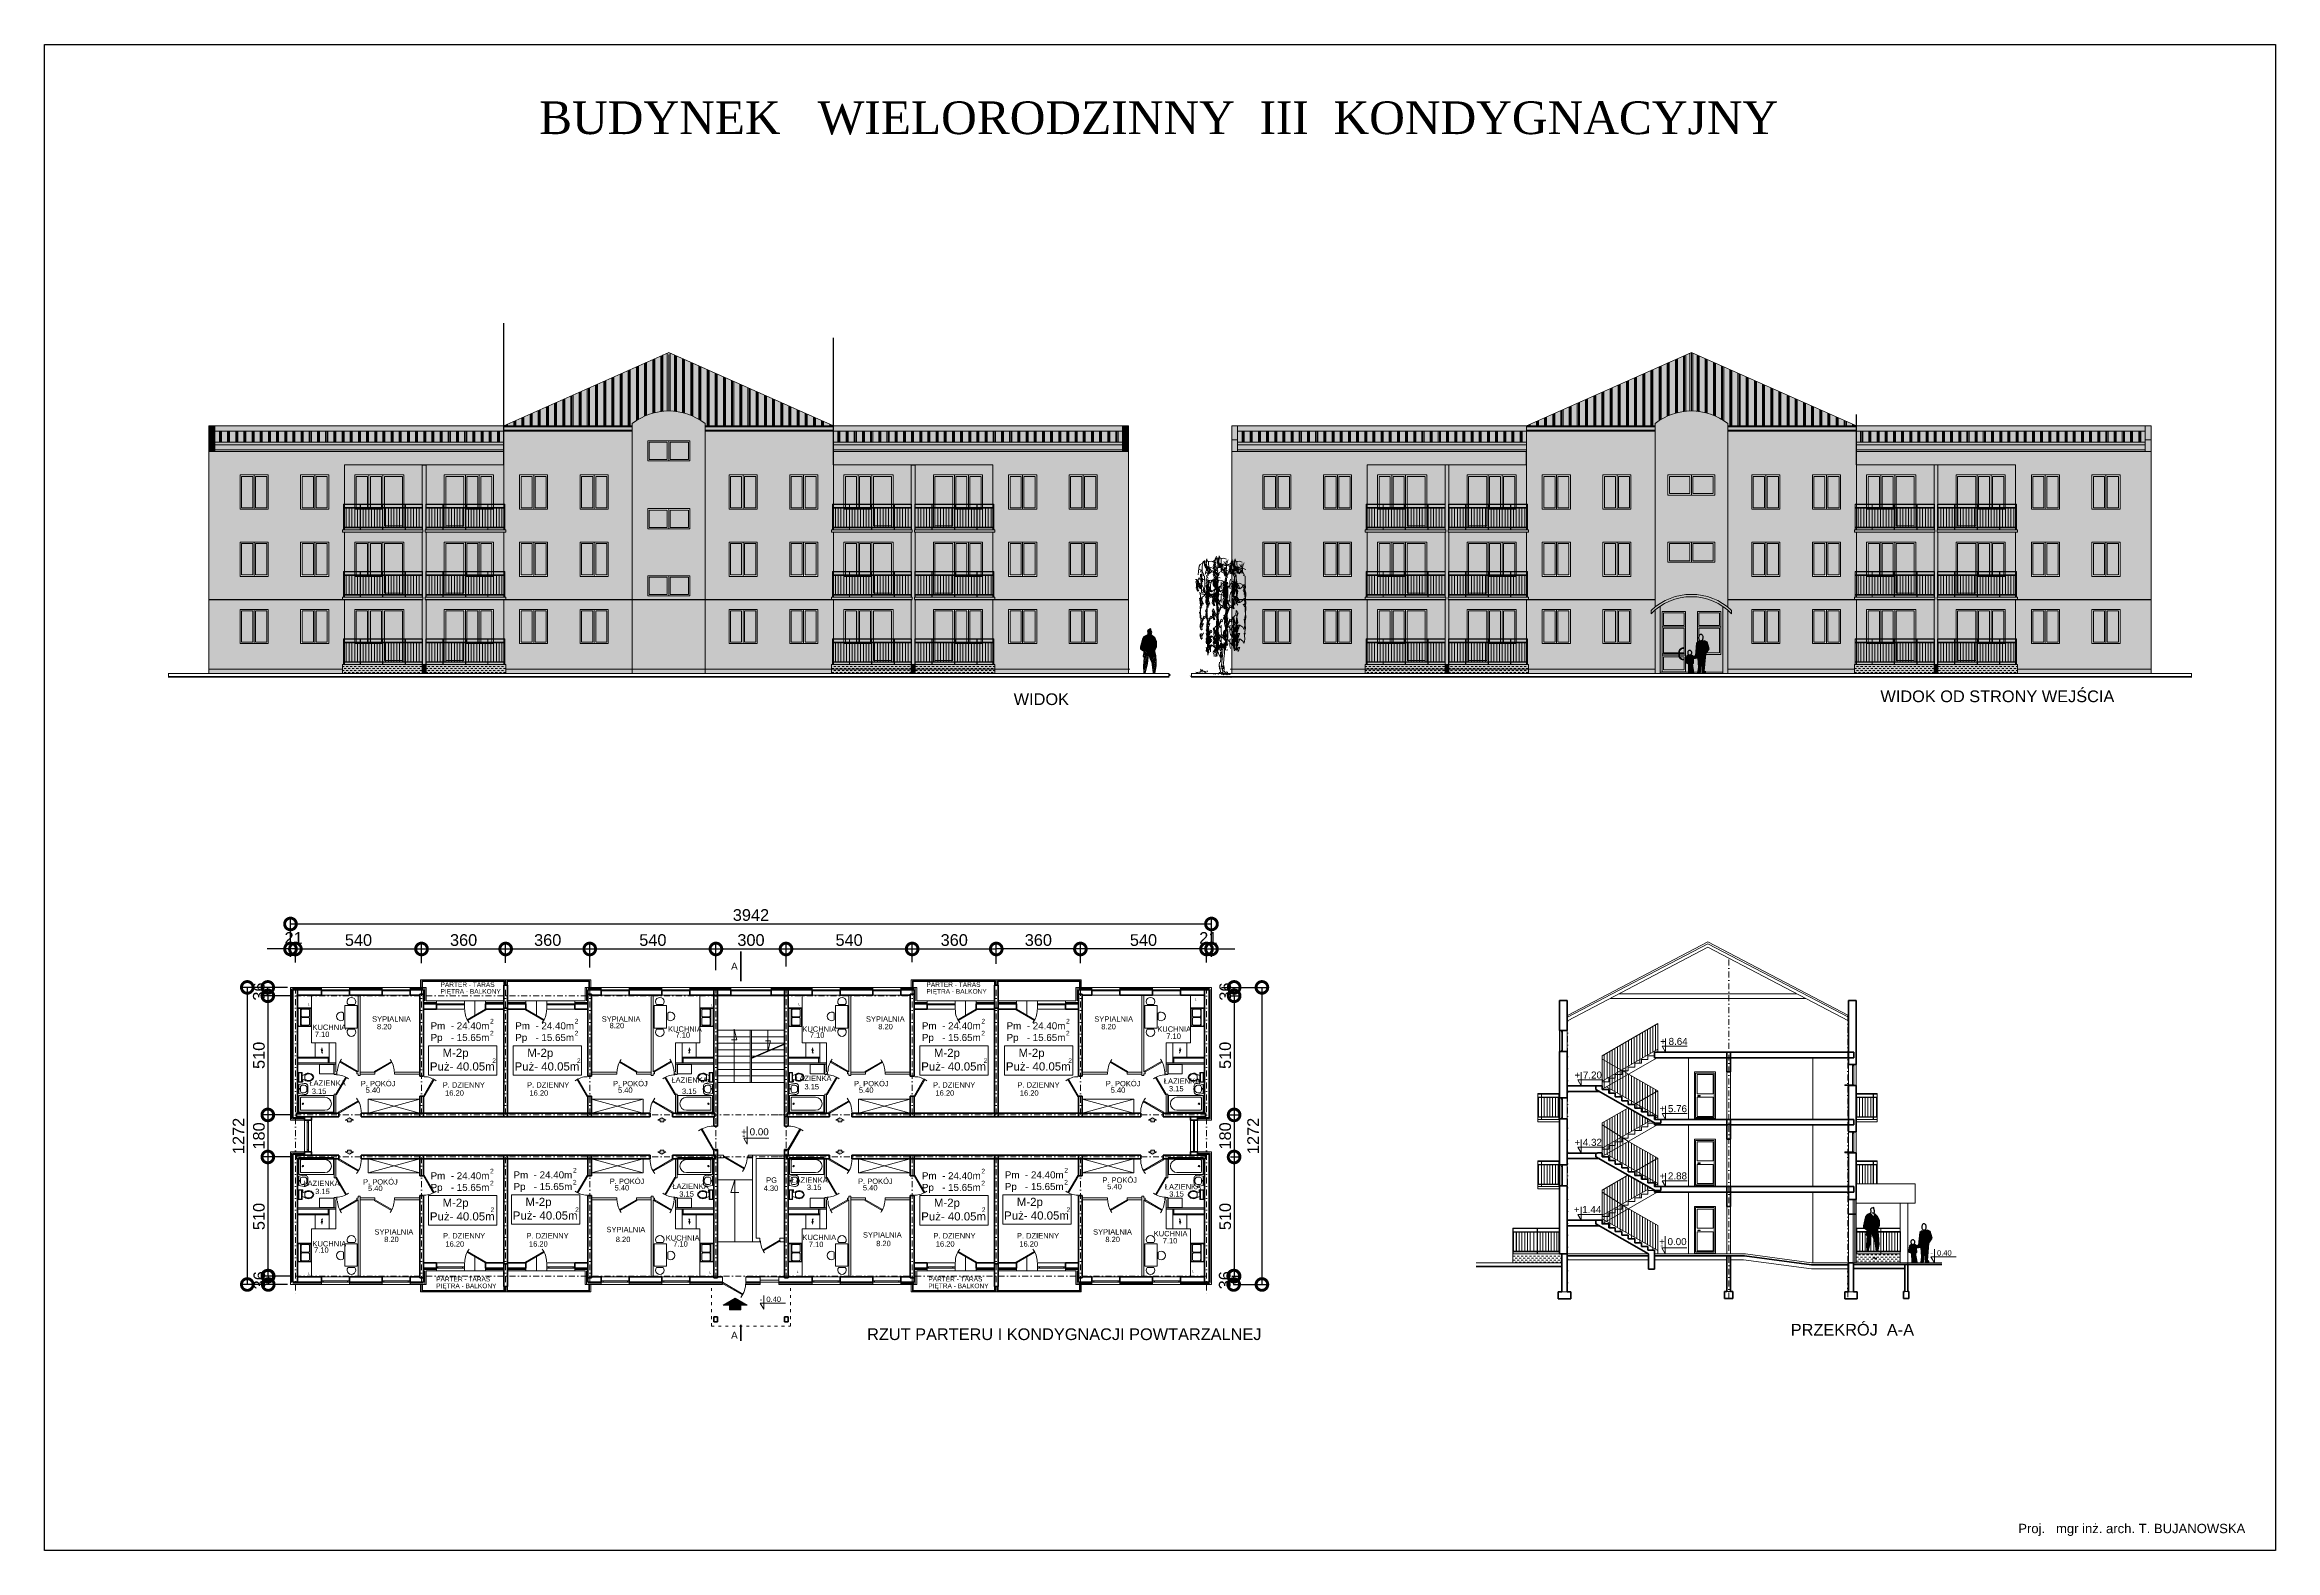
# Model space of a CAD drawing. Header units: millimetres. Extents: x -13324 to 13450, y -2140 to 8293.
# Drawn here: x -13324 to -3776, y 1846 to 8293 of the extents above; entities that cross this region are included whole.
import ezdxf

# ---------------------------------------------------------------- set-up
doc = ezdxf.new("R2010")
doc.units = ezdxf.units.MM
doc.header["$MEASUREMENT"] = 0
doc.header["$PDMODE"] = 2
doc.linetypes.add('ACAD_ISO03W100', pattern=[30, 12, -18])
doc.linetypes.add('DASHDOTX2', pattern=[50.8, 25.4, -12.7, 0, -12.7])
doc.layers.get('0').update_dxf_attribs({"lineweight": 5})
for name, color, linetype, lineweight in [('AS_3_6_018', 92, 'Continuous', 9), ('Balustrady', 7, 'Continuous', 5), ('Ocieplenie', 6, 'Continuous', 5), ('Okna', 7, 'Continuous', 5), ('Okna c.', 7, 'Continuous', 5), ('OPIS', 7, 'Continuous', 5), ('Osie', 1, 'DASHDOTX2', 5), ('Piony', 1, 'Continuous', 20), ('Płyty b.', 7, 'Continuous', 5), ('Scianki', 34, 'Continuous', 20), ('Urządzenia', 160, 'Continuous', 5), ('Widok', 7, 'Continuous', 9), ('Wy. bal.', 7, 'Continuous', 5), ('Wymiary', 102, 'Continuous', 5), ('Wypełnienie', 7, 'Continuous', 5), ('Ściany k.', 7, 'Continuous', 35)]:
    doc.layers.add(name, color=color, linetype=linetype, lineweight=lineweight)
doc.layers.add('niedr', color=7, linetype='Continuous', plot=False)
doc.layers.add('Ramka', color=7, linetype='Continuous', plot=False)
for name, color, linetype in [('Opis1', 7, 'Continuous'), ('Opis2', 7, 'Continuous'), ('PEOPLE', 7, 'Continuous'), ('rynny', 29, 'Continuous'), ('X1', 66, 'Continuous'), ('X2', 40, 'Continuous'), ('X3', 73, 'Continuous'), ('X4', 254, 'Continuous'), ('X5', 51, 'Continuous'), ('Xcokół', 38, 'Continuous'), ('Xdach', 38, 'Continuous')]:
    doc.layers.add(name, color=color, linetype=linetype)
doc.styles.get("Standard").update_dxf_attribs({"font": 'ARIAL.TTF'})
doc.linetypes.add('BATTING', pattern='A,0.00254,-2.54,[134,ltypeshp.shx,S=2.54,R=0,X=-2.54,Y=0],-5.08,[134,ltypeshp.shx,S=2.54,R=180,X=2.54,Y=0],-2.54', length=10.16254)
doc.dimstyles.new('ISO-25', dxfattribs={"dimscale": 20, "dimtxt": 2.5, "dimasz": 5, "dimexe": 1.25, "dimexo": 0.625, "dimtad": 1, "dimtxsty": 'Standard', "dimblk": 'DOTSMALL', "dimcen": 2.5, "dimadec": 0, "dimazin": 0, "dimtfac": 1, "dimtmove": 0, "dimatfit": 3, "dimfxl": 0, "dimarcsym": 0})
pattern_1 = [(90, (0, -258.125), (-35, 2e-15), []), (90, (-4.375, -258.125), (-35, 2e-15), []), (90, (-8.75, -258.125), (-35, 2e-15), [])]
pattern_2 = [(0, (0, -258.125), (8.75, 8.75), [8.75, -8.75])]
pattern_3 = [(90, (-12551.06, -258.125), (35, 2e-15), []), (90, (-12546.685, -258.125), (35, 2e-15), []), (90, (-12542.31, -258.125), (35, 2e-15), [])]
pattern_4 = [(180, (-12551.06, -258.125), (-8.75, 8.75), [8.75, -8.75])]
pattern_5 = [(90, (-16928.497, -258.125), (35, 2e-15), []), (90, (-16924.122, -258.125), (35, 2e-15), []), (90, (-16919.747, -258.125), (35, 2e-15), [])]
pattern_6 = [(180, (-16928.497, -258.125), (-8.75, 8.75), [8.75, -8.75])]
pattern_7 = [(90, (-4377.436, -258.125), (-35, 2e-15), []), (90, (-4381.81, -258.125), (-35, 2e-15), []), (90, (-4386.186, -258.125), (-35, 2e-15), [])]
pattern_8 = [(7e-15, (-4377.436, -258.125), (8.75, 8.75), [8.75, -8.75])]

# ---------------------------------------------------------------- blocks, each defined once
blk = doc.blocks.new('AZPES5')
for points in [[(0.8, 63.9), (1.3, 63.5), (4.7, 64), (4.7, 65.7), (4.8, 67), (3.6, 70.6), (3.4, 71.8), (2.8, 72.3), (0.3, 71.2), (-1.5, 70.1), (-2, 68.8), (-1.5, 66.5), (-1.5, 64.9), (-1.6, 62.9), (-4.9, 61.4), (-7.8, 59.7), (-9.7, 57), (-13.4, 42.6), (-13.1, 39.9), (-7.5, 36.3)], [(-7.5, 36.3), (-9, 28.2), (-7.5, 26.1), (-8.5, 11.8), (-7.8, 1), (-5.8, 0.7), (-2.1, 16), (-0.4, 32.7), (2.8, 22.8), (5, 18.9), (7.4, 1), (10.1, 0.7), (12.1, 12.3), (11.9, 19.5), (11.4, 28.5), (9.9, 34.5), (10, 36.9), (1.4, 35.9), (-7.5, 36.3)], [(4.5, 62.1), (4.8, 61.4), (4.8, 59.4), (3.9, 55.1), (-1, 60.8), (-1.9, 61.5), (-2.6, 61.9), (-2.9, 62.3)], [(3.7, 62.6), (4.3, 61.3), (4.3, 59.4), (3.6, 56.3), (-0.6, 61.2), (-1.7, 62), (-2.3, 62.3), (-2.4, 62.5)], [(10, 36.9), (10, 38.2), (12.6, 43.2), (12.8, 51.3), (9.7, 57.7), (5.7, 61.4), (3.5, 62.7), (2.3, 63.7)]]:
    blk.add_lwpolyline(points)
for points in [[(-7.5, 36.3), (-9, 28.2), (-7.5, 26.1)], [(-0.4, 32.7), (-8.2, 16.8), (-7.5, 36.3), (-6.6, 36.1)], [(-0.1, 32.8), (8.7, 28.5), (10, 36.8)], [(10, 36.9), (1.4, 35.8), (0, 32.8)], [(-8.5, 11.8), (-2.1, 16.1), (-8.2, 16.2)], [(-2.1, 16), (-8, 1.5), (-8.5, 11.8)], [(-8.2, 16.2), (-2.2, 16.2), (-0.4, 32.7), (-0.3, 32.6)], [(-7.8, 1), (-5.8, 0.7), (-2.1, 16)], [(-6.6, 36.1), (1.4, 35.9), (-0.3, 32.6)], [(-0.6, 33.2), (8.8, 28.6), (3.2, 22.4)], [(5.1, 19.1), (9, 28.7), (3.2, 22.5)], [(7.2, 0.8), (4.9, 18.8), (8.3, 26.2)], [(7.2, 1), (8.3, 26), (11.4, 26), (11.4, 26.2)], [(7.4, 1.5), (11.5, 25.6), (12.1, 12.3)], [(7.4, 1), (10.1, 0.7), (12.1, 12.3)], [(9.9, 34.5), (8, 26.1), (11.4, 28.5)], [(11.4, 28.4), (8, 26), (11.5, 26.2)]]:
    blk.add_solid(points)
blk = doc.blocks.new('bb')
at = {"layer": 'Balustrady'}
for p, q in [((-7667.3, 6473.9), (-7667.3, 6583.9)), ((-7667.3, 6583.9), (-7328.7, 6583.9)), ((-7667.3, 6582.9), (-7328.7, 6582.9)), ((-7667.3, 6581.9), (-7328.7, 6581.9)), ((-7667.3, 6568.9), (-7328.7, 6568.9)), ((-7667.3, 6567.9), (-7328.7, 6567.9)), ((-7667.3, 6566.9), (-7328.7, 6566.9)), ((-7655.3, 6482.8), (-7655.3, 6568.9)), ((-7643.3, 6482.8), (-7643.3, 6568.9)), ((-7631.3, 6482.8), (-7631.3, 6568.9)), ((-7619.3, 6482.8), (-7619.3, 6568.9)), ((-7607.3, 6482.8), (-7607.3, 6568.9)), ((-7595.3, 6473.9), (-7595.3, 6581.9)), ((-7594.3, 6473.9), (-7594.3, 6581.9)), ((-7583.3, 6482.8), (-7583.3, 6568.9)), ((-7571.3, 6482.8), (-7571.3, 6568.9)), ((-7559.3, 6482.8), (-7559.3, 6568.9)), ((-7547.3, 6482.8), (-7547.3, 6568.9)), ((-7535.3, 6482.8), (-7535.3, 6568.9)), ((-7523.3, 6482.8), (-7523.3, 6568.9)), ((-7511.3, 6482.8), (-7511.3, 6568.9)), ((-7500.3, 6473.9), (-7500.3, 6581.9)), ((-7499.3, 6473.9), (-7499.3, 6581.9)), ((-7487.3, 6482.8), (-7487.3, 6568.9)), ((-7475.3, 6482.8), (-7475.3, 6568.9)), ((-7463.3, 6482.8), (-7463.3, 6568.9)), ((-7451.3, 6482.8), (-7451.3, 6568.9)), ((-7439.3, 6482.8), (-7439.3, 6568.9)), ((-7427.3, 6482.8), (-7427.3, 6568.9)), ((-7415.3, 6482.8), (-7415.3, 6568.9)), ((-7403.3, 6473.9), (-7403.3, 6581.9)), ((-7402.3, 6473.9), (-7402.3, 6581.9)), ((-7391.3, 6482.8), (-7391.3, 6568.9)), ((-7379.3, 6482.8), (-7379.3, 6568.9)), ((-7367.3, 6482.8), (-7367.3, 6568.9)), ((-7355.3, 6482.8), (-7355.3, 6568.9)), ((-7343.3, 6482.8), (-7343.3, 6568.9)), ((-7331.3, 6482.8), (-7331.3, 6568.9)), ((-7328.7, 6583.9), (-7328.7, 6473.9)), ((-7667.3, 6484.8), (-7328.7, 6484.8)), ((-7667.3, 6483.8), (-7328.7, 6483.8)), ((-7667.3, 6482.8), (-7328.7, 6482.8))]:
    blk.add_line(p, q, dxfattribs=at)
blk = doc.blocks.new('bb1')
at = {"layer": 'Balustrady'}
for p, q in [((-10297.4, 6583.9), (-10297.4, 6463.9)), ((-10207.4, 6583.9), (-10297.4, 6583.9)), ((-10297.4, 6583.9), (-10207.4, 6583.9)), ((-10297.4, 6582.9), (-10207.4, 6582.9)), ((-10297.4, 6581.9), (-10207.4, 6581.9)), ((-10297.4, 6568.9), (-10207.4, 6568.9)), ((-10297.4, 6567.9), (-10207.4, 6567.9)), ((-10297.4, 6566.9), (-10207.4, 6566.9)), ((-10294.1, 6482.8), (-10294.1, 6568.9)), ((-10282.1, 6473.9), (-10282.1, 6581.9)), ((-10281.1, 6473.9), (-10281.1, 6581.9)), ((-10270.1, 6482.8), (-10270.1, 6568.9)), ((-10258.1, 6482.8), (-10258.1, 6568.9)), ((-10246.1, 6482.8), (-10246.1, 6568.9)), ((-10234.1, 6482.8), (-10234.1, 6568.9)), ((-10222.1, 6482.8), (-10222.1, 6568.9)), ((-10210.1, 6482.8), (-10210.1, 6568.9)), ((-10207.4, 6583.9), (-10207.4, 6473.9)), ((-10297.4, 6484.8), (-10207.4, 6484.8)), ((-10297.4, 6483.8), (-10207.4, 6483.8)), ((-10297.4, 6482.8), (-10207.4, 6482.8))]:
    blk.add_line(p, q, dxfattribs=at)
blk = doc.blocks.new('SF7')
blk.add_lwpolyline([(13.3, 62.7), (1.6, 61), (-1.7, 58), (-4, 33.6), (-8.1, 32.2), (-10.8, 34.5), (-18.6, 34.2), (-21.7, 32.5), (-23.5, 20.6), (-17.8, 18), (-17.3, 0.4), (-13.2, 0.6), (-13.4, 17.2), (-11.6, 0), (-7, 0.5), (-9.9, 18.3), (-7.5, 19.3), (-7.9, 28.6), (0.4, 29.9), (1.6, 11.1), (0, 0.6), (5.5, 1), (8.4, 31.2), (8.8, 1.4), (15.6, -0.1), (16, 2.5), (13.1, 3.6), (16, 37.6), (22.4, 47), (18.6, 60.1)], close=True)
for points in [[(-15.4, 44.1, 0.110036), (-16.9, 43.7, 0.102548), (-18.1, 42.7, 0.093474), (-18.9, 41.2, 0.087935), (-19.1, 39.4, 0.087935), (-18.7, 37.7, 0.093474), (-17.8, 36.3, 0.102548), (-16.5, 35.4, 0.110036), (-15, 35.1, 0.110036), (-13.5, 35.5, 0.102548), (-12.2, 36.6, 0.093474), (-11.4, 38.1, 0.087935), (-11.2, 39.8, 0.087935), (-11.6, 41.5, 0.093474), (-12.5, 42.9, 0.102548), (-13.9, 43.9, 0.110036)], [(6.8, 75.3, 0.132344), (5.1, 74.9, 0.10668), (3.6, 73.6, 0.083245), (2.6, 71.7, 0.071912), (2.1, 69.3, 0.071912), (2.4, 66.8, 0.083245), (3.3, 64.8, 0.10668), (4.7, 63.4, 0.132344), (6.3, 62.9, 0.132344), (8, 63.3, 0.10668), (9.5, 64.6, 0.083245), (10.5, 66.5, 0.071912), (11, 68.9, 0.071912), (10.7, 71.4, 0.083245), (9.8, 73.4, 0.10668), (8.4, 74.8, 0.132344)]]:
    blk.add_lwpolyline(points, format="xyb", close=True)
blk = doc.blocks.new('_DotSmall')
at = {"color": 0, "const_width": 0.5}
blk.add_lwpolyline([(-0.0625, 0, 1), (0.0625, 0, 1)], format="xyb", close=True, dxfattribs=at)
blk = doc.blocks.new('*D90')
at = {"layer": 'Defpoints', "color": 0}
for p in [(-12333.9, 3710.8), (-12368.7, 3530.8), (-12340.2, 3530.8)]:
    blk.add_point(p, dxfattribs=at)
at = {"layer": 'Wymiary', "color": 0, "lineweight": -2}
for p, q in [((-12346.4, 3710.8), (-12393.7, 3710.8)), ((-12368.7, 3710.8), (-12368.7, 3530.8)), ((-12352.7, 3530.8), (-12393.7, 3530.8))]:
    blk.add_line(p, q, dxfattribs=at)
at = {"layer": 'Wymiary', "color": 0, "lineweight": -2, "xscale": 100, "yscale": 100, "zscale": 100}
for p, rotation in [((-12368.7, 3710.8), 90), ((-12368.7, 3530.8), 270)]:
    blk.add_blockref('_DotSmall', p, dxfattribs=dict(at, rotation=rotation))
at = {"layer": 'Wymiary', "color": 0, "insert": (-12406.7, 3620.8), "char_height": 50, "attachment_point": 5, "rotation": 90}
blk.add_mtext('180', dxfattribs=at)
blk = doc.blocks.new('*D91')
at = {"layer": 'Defpoints', "color": 0}
for p in [(-12271.7, 4256.8), (-12456.6, 2984.8), (-12284.2, 2984.8)]:
    blk.add_point(p, dxfattribs=at)
at = {"layer": 'Wymiary', "color": 0, "lineweight": -2}
for p, q in [((-12284.2, 4256.8), (-12481.6, 4256.8)), ((-12456.6, 4256.8), (-12456.6, 2984.8)), ((-12296.7, 2984.8), (-12481.6, 2984.8))]:
    blk.add_line(p, q, dxfattribs=at)
at = {"layer": 'Wymiary', "color": 0, "lineweight": -2, "xscale": 100, "yscale": 100, "zscale": 100}
for p, rotation in [((-12456.6, 4256.8), 90), ((-12456.6, 2984.8), 270)]:
    blk.add_blockref('_DotSmall', p, dxfattribs=dict(at, rotation=rotation))
at = {"layer": 'Wymiary', "color": 0, "insert": (-12494.2, 3620.8), "char_height": 50, "attachment_point": 5, "rotation": 90}
blk.add_mtext('1272', dxfattribs=at)
blk = doc.blocks.new('*D92')
at = {"layer": 'Defpoints', "color": 0}
for p in [(-12250.7, 3530.8), (-12368.7, 3020.8), (-12250.7, 3020.8)]:
    blk.add_point(p, dxfattribs=at)
at = {"layer": 'Wymiary', "color": 0, "lineweight": -2}
for p, q in [((-12263.2, 3530.8), (-12393.7, 3530.8)), ((-12368.7, 3530.8), (-12368.7, 3020.8)), ((-12263.2, 3020.8), (-12393.7, 3020.8))]:
    blk.add_line(p, q, dxfattribs=at)
at = {"layer": 'Wymiary', "color": 0, "lineweight": -2, "xscale": 100, "yscale": 100, "zscale": 100}
for p, rotation in [((-12368.7, 3530.8), 90), ((-12368.7, 3020.8), 270)]:
    blk.add_blockref('_DotSmall', p, dxfattribs=dict(at, rotation=rotation))
at = {"layer": 'Wymiary', "color": 0, "insert": (-12406.7, 3275.8), "char_height": 50, "attachment_point": 5, "rotation": 90}
blk.add_mtext('510', dxfattribs=at)
blk = doc.blocks.new('*D93')
at = {"layer": 'Defpoints', "color": 0}
for p in [(-12366.8, 2984.8), (-12271.7, 2984.8), (-12250.7, 3020.8)]:
    blk.add_point(p, dxfattribs=at)
at = {"layer": 'Wymiary', "color": 0, "lineweight": -2}
for p, q in [((-12263.2, 3020.8), (-12391.8, 3020.8)), ((-12284.2, 2984.8), (-12391.8, 2984.8)), ((-12366.8, 3020.8), (-12366.8, 2984.8))]:
    blk.add_line(p, q, dxfattribs=at)
at = {"layer": 'Wymiary', "color": 0, "lineweight": -2, "xscale": 100, "yscale": 100, "zscale": 100}
for p, rotation in [((-12366.8, 3020.8), 90), ((-12366.8, 2984.8), 270)]:
    blk.add_blockref('_DotSmall', p, dxfattribs=dict(at, rotation=rotation))
at = {"layer": 'Wymiary', "color": 0, "insert": (-12404.8, 3002.8), "char_height": 50, "attachment_point": 5, "rotation": 90}
blk.add_mtext('36', dxfattribs=at)
blk = doc.blocks.new('*D94')
at = {"layer": 'Defpoints', "color": 0}
for p in [(-11710.7, 4421.3), (-12250.7, 4351.6), (-11710.7, 4347.6)]:
    blk.add_point(p, dxfattribs=at)
at = {"layer": 'Wymiary', "color": 0, "lineweight": -2}
for p, q in [((-12250.7, 4364.1), (-12250.7, 4446.3)), ((-12250.7, 4421.3), (-11710.7, 4421.3)), ((-11710.7, 4360.1), (-11710.7, 4446.3))]:
    blk.add_line(p, q, dxfattribs=at)
at = {"layer": 'Wymiary', "color": 0, "lineweight": -2, "xscale": 100, "yscale": 100, "zscale": 100, "rotation": 180}
blk.add_blockref('_DotSmall', (-12250.7, 4421.3), dxfattribs=at)
at = {"layer": 'Wymiary', "color": 0, "lineweight": -2, "xscale": 100, "yscale": 100, "zscale": 100}
blk.add_blockref('_DotSmall', (-11710.7, 4421.3), dxfattribs=at)
at = {"layer": 'Wymiary', "color": 0, "insert": (-11980.7, 4459.3), "char_height": 50, "attachment_point": 5}
blk.add_mtext('540', dxfattribs=at)
blk = doc.blocks.new('*D95')
at = {"layer": 'Defpoints', "color": 0}
for p in [(-12339.8, 4220.8), (-12368.7, 3710.8), (-12250.7, 3710.8)]:
    blk.add_point(p, dxfattribs=at)
at = {"layer": 'Wymiary', "color": 0, "lineweight": -2}
for p, q in [((-12352.3, 4220.8), (-12393.7, 4220.8)), ((-12368.7, 4220.8), (-12368.7, 3710.8)), ((-12263.2, 3710.8), (-12393.7, 3710.8))]:
    blk.add_line(p, q, dxfattribs=at)
at = {"layer": 'Wymiary', "color": 0, "lineweight": -2, "xscale": 100, "yscale": 100, "zscale": 100}
for p, rotation in [((-12368.7, 4220.8), 90), ((-12368.7, 3710.8), 270)]:
    blk.add_blockref('_DotSmall', p, dxfattribs=dict(at, rotation=rotation))
at = {"layer": 'Wymiary', "color": 0, "insert": (-12406.7, 3965.8), "char_height": 50, "attachment_point": 5, "rotation": 90}
blk.add_mtext('510', dxfattribs=at)
blk = doc.blocks.new('*D96')
at = {"layer": 'Defpoints', "color": 0}
for p in [(-12271.7, 4421.3), (-12271.7, 4375.5), (-12250.7, 4351.6)]:
    blk.add_point(p, dxfattribs=at)
at = {"layer": 'Wymiary', "color": 0, "lineweight": -2}
for p, q in [((-12271.7, 4421.3), (-12371.7, 4421.3)), ((-12271.7, 4388), (-12271.7, 4446.3)), ((-12250.7, 4421.3), (-12271.7, 4421.3)), ((-12250.7, 4364.1), (-12250.7, 4446.3)), ((-12250.7, 4421.3), (-12150.7, 4421.3))]:
    blk.add_line(p, q, dxfattribs=at)
at = {"layer": 'Wymiary', "color": 0, "lineweight": -2, "xscale": 100, "yscale": 100, "zscale": 100}
blk.add_blockref('_DotSmall', (-12271.7, 4421.3), dxfattribs=at)
at = {"layer": 'Wymiary', "color": 0, "lineweight": -2, "xscale": 100, "yscale": 100, "zscale": 100, "rotation": 180}
blk.add_blockref('_DotSmall', (-12250.7, 4421.3), dxfattribs=at)
at = {"layer": 'Wymiary', "color": 0, "insert": (-12258.2, 4468.5), "char_height": 50, "attachment_point": 5}
blk.add_mtext('21', dxfattribs=at)
blk = doc.blocks.new('*D97')
at = {"layer": 'Defpoints', "color": 0}
for p in [(-12368.9, 4256.8), (-12271.7, 4256.8), (-12250.7, 4220.8)]:
    blk.add_point(p, dxfattribs=at)
at = {"layer": 'Wymiary', "color": 0, "lineweight": -2}
for p, q in [((-12284.2, 4256.8), (-12393.9, 4256.8)), ((-12263.2, 4220.8), (-12393.9, 4220.8)), ((-12368.9, 4220.8), (-12368.9, 4256.8))]:
    blk.add_line(p, q, dxfattribs=at)
at = {"layer": 'Wymiary', "color": 0, "lineweight": -2, "xscale": 100, "yscale": 100, "zscale": 100}
for p, rotation in [((-12368.9, 4256.8), 90), ((-12368.9, 4220.8), 270)]:
    blk.add_blockref('_DotSmall', p, dxfattribs=dict(at, rotation=rotation))
at = {"layer": 'Wymiary', "color": 0, "insert": (-12407, 4238.8), "char_height": 50, "attachment_point": 5, "rotation": 90}
blk.add_mtext('36', dxfattribs=at)
blk = doc.blocks.new('Door - Right Hung 36 in.')
blk.add_lwpolyline([(-0.8, -1.3), (0, 0), (-31.2, 18), (-31.9, 16.7)], close=True)
blk.add_arc((0, 0), 36, 142.6899, 180)
blk = doc.blocks.new('Toilet - top')
for p, q in [((-10, -8.5), (-8, -8.5)), ((-10, -9.5), (-10, -8.5)), ((-7, -9.5), (-10, -9.5)), ((-8, -8.5), (-8, -8)), ((-7, -8), (-7, -9.5)), ((-4, -8), (-6, -14)), ((4, -14), (-4, -14)), ((4, -8), (6, -14)), ((9.5, -6), (9.5, -2))]:
    blk.add_line(p, q)
blk.add_lwpolyline([(10.5, -8), (10.5, 0), (-10.5, 0), (-10.5, -8)], close=True)
for points in [[(-9.5, -2), (-9.5, -6)], [(8.5, -1), (-8.5, -1)], [(-8.5, -7), (8.5, -7)]]:
    blk.add_lwpolyline(points)
for centre, radius, start, end in [((-8.6, -1.9), 0.884, 81.8699, 188.1301), ((-8.6, -6.1), 0.884, 171.8699, 278.1301), ((3.5, -21.6), 12.2, 141.4691, 247.9714), ((4.2, -21.8), 11.3, 136.3677, 238.9468), ((0, -27.9), 4, 245.7318, 294.2682), ((0, -29), 4, 254.8605, 285.1395), ((-3.5, -21.6), 12.2, 292.0284, 38.5307), ((-4.2, -21.8), 11.3, 301.053, 43.6321), ((8.6, -1.9), 0.884, 351.8699, 98.1301), ((8.6, -6.1), 0.884, 261.8699, 8.1301)]:
    blk.add_arc(centre, radius, start, end)
blk = doc.blocks.new('zlewozm')
at = {"layer": 'Urządzenia'}
for p, q in [((-8153.1, 8660.7), (-8213.1, 8660.7)), ((-8213.1, 8581.4), (-8213.1, 8660.7)), ((-8213.1, 8660.7), (-8153.6, 8660.7)), ((-8212.1, 8581.4), (-8212.1, 8660.7)), ((-8210.1, 8586.4), (-8210.1, 8655.7)), ((-8207.2, 8658.7), (-8159.1, 8658.7)), ((-8199.7, 8586.4), (-8199.7, 8655.7)), ((-8197.3, 8650.8), (-8197.3, 8627.5)), ((-8197.3, 8614.9), (-8197.3, 8591.6)), ((-8166.5, 8655.8), (-8192.3, 8655.8)), ((-8192.3, 8622.5), (-8166.5, 8622.5)), ((-8166.5, 8619.8), (-8192.3, 8619.8)), ((-8161.6, 8627.5), (-8161.6, 8650.8)), ((-8161.6, 8591.6), (-8161.6, 8614.9)), ((-8156.1, 8655.7), (-8156.1, 8586.4)), ((-8153.6, 8660.7), (-8153.6, 8581.4)), ((-8153.6, 8581.4), (-8213.1, 8581.4)), ((-8207.2, 8583.4), (-8196.8, 8583.4)), ((-8159.1, 8583.4), (-8196.8, 8583.4)), ((-8192.3, 8586.6), (-8166.5, 8586.6))]:
    blk.add_line(p, q, dxfattribs=at)
for centre, radius, start, end in [((-8207.2, 8655.7), 2.97, 89.99591, 179.99909), ((-8196.8, 8655.7), 2.97, 90.00586, 179.99909), ((-8192.3, 8650.8), 4.96, 89.99827, 180.00085), ((-8192.3, 8627.5), 4.96, 180.00133, 270.00175), ((-8192.3, 8614.9), 4.96, 89.99827, 180.00085), ((-8166.5, 8650.8), 4.96, 0, 90.00418), ((-8166.5, 8627.5), 4.96, 269.99585, 0), ((-8166.5, 8614.9), 4.96, 0, 90.00418), ((-8159.1, 8655.7), 2.97, 0.00092, 89.99627), ((-8207.2, 8586.4), 2.97, 179.99726, 270.00407), ((-8196.8, 8586.4), 2.97, 179.99726, 269.99415), ((-8192.3, 8591.6), 4.96, 180.00133, 270.00175), ((-8166.5, 8591.6), 4.96, 269.99585, 0), ((-8159.1, 8586.4), 2.97, 270.00374, 0.00274)]:
    blk.add_arc(centre, radius, start, end, dxfattribs=at)
blk = doc.blocks.new('*D98')
at = {"layer": 'Defpoints', "color": 0}
for p in [(-11350.7, 4421.3), (-11710.7, 4347.6), (-11350.7, 4348.9)]:
    blk.add_point(p, dxfattribs=at)
at = {"layer": 'Wymiary', "color": 0, "lineweight": -2}
for p, q in [((-11710.7, 4360.1), (-11710.7, 4446.3)), ((-11710.7, 4421.3), (-11350.7, 4421.3)), ((-11350.7, 4361.4), (-11350.7, 4446.3))]:
    blk.add_line(p, q, dxfattribs=at)
at = {"layer": 'Wymiary', "color": 0, "lineweight": -2, "xscale": 100, "yscale": 100, "zscale": 100, "rotation": 180}
blk.add_blockref('_DotSmall', (-11710.7, 4421.3), dxfattribs=at)
at = {"layer": 'Wymiary', "color": 0, "lineweight": -2, "xscale": 100, "yscale": 100, "zscale": 100}
blk.add_blockref('_DotSmall', (-11350.7, 4421.3), dxfattribs=at)
at = {"layer": 'Wymiary', "color": 0, "insert": (-11530.7, 4459.3), "char_height": 50, "attachment_point": 5}
blk.add_mtext('360', dxfattribs=at)
blk = doc.blocks.new('wanna160')
at = {"layer": 'Urządzenia'}
for p, q in [((-8191.8, 8250.5), (-8187.8, 8250.5)), ((-8189.8, 8252.5), (-8189.8, 8248.5))]:
    blk.add_line(p, q, dxfattribs=at)
blk.add_lwpolyline([(-8207.8, 8214.5), (-8207.8, 8286.5), (-8059.6, 8286.5), (-8059.6, 8214.5)], close=True, dxfattribs=at)
for points in [[(-8199.8, 8226.5), (-8199.8, 8274.5)], [(-8195.8, 8278.5), (-8095.6, 8278.5)], [(-8095.6, 8222.5), (-8195.8, 8222.5)]]:
    blk.add_lwpolyline(points, dxfattribs=at)
for radius in [3, 2]:
    blk.add_circle((-8189.8, 8250.5), radius, dxfattribs=at)
for centre, radius, start, end in [((-8196.3, 8275), 3.54, 81.8699, 188.1301), ((-8196.3, 8226), 3.54, 171.8699, 278.1301), ((-8095.6, 8250.5), 28, 270, 90)]:
    blk.add_arc(centre, radius, start, end, dxfattribs=at)
blk = doc.blocks.new('umywalka')
at = {"layer": 'Urządzenia'}
for p, q in [((-8208, 8333.4), (-8183.9, 8337.4)), ((-8208, 8333.4), (-8208, 8294.1)), ((-8200.3, 8322.1), (-8200.4, 8313.8)), ((-8200.4, 8305.4), (-8200.4, 8313.8)), ((-8192.6, 8329.8), (-8184, 8329.8)), ((-8172.5, 8313.7), (-8172.5, 8318.2)), ((-8172.5, 8313.7), (-8172.5, 8309.1)), ((-8168.4, 8322.8), (-8168.2, 8313.6)), ((-8168.4, 8304.5), (-8168.2, 8313.6)), ((-8208, 8294.1), (-8184.1, 8290)), ((-8192.7, 8297.7), (-8184.1, 8297.7))]:
    blk.add_line(p, q, dxfattribs=at)
blk.add_circle((-8203.1, 8314.1), 1.63, dxfattribs=at)
for centre, radius, start, end in [((-8192.6, 8322.1), 7.68, 89.76612, 179.76612), ((-8184.1, 8309.2), 11.5, 269.76612, 359.76612), ((-8184, 8318.2), 11.5, 359.76612, 89.76612), ((-8181.7, 8324.2), 13.4, 353.76511, 99.77058), ((-8192.7, 8305.4), 7.68, 179.76612, 269.76612), ((-8181.8, 8303.2), 13.4, 259.76167, 5.76713)]:
    blk.add_arc(centre, radius, start, end, dxfattribs=at)
blk = doc.blocks.new('*D99')
at = {"layer": 'Defpoints', "color": 0}
for p in [(-8267.6, 3710.8), (-8261.2, 3530.8), (-8232.8, 3530.8)]:
    blk.add_point(p, dxfattribs=at)
at = {"layer": 'Wymiary', "color": 0, "lineweight": -2}
for p, q in [((-8255.1, 3710.8), (-8207.8, 3710.8)), ((-8232.8, 3710.8), (-8232.8, 3530.8)), ((-8248.7, 3530.8), (-8207.8, 3530.8))]:
    blk.add_line(p, q, dxfattribs=at)
at = {"layer": 'Wymiary', "color": 0, "lineweight": -2, "xscale": 100, "yscale": 100, "zscale": 100}
for p, rotation in [((-8232.8, 3710.8), 90), ((-8232.8, 3530.8), 270)]:
    blk.add_blockref('_DotSmall', p, dxfattribs=dict(at, rotation=rotation))
at = {"layer": 'Wymiary', "color": 0, "insert": (-8270.8, 3620.8), "char_height": 50, "attachment_point": 5, "rotation": 90}
blk.add_mtext('180', dxfattribs=at)
blk = doc.blocks.new('*D100')
at = {"layer": 'Defpoints', "color": 0}
for p in [(-8298.7, 4256.8), (-8247.2, 2984.8), (-8113.8, 2984.8)]:
    blk.add_point(p, dxfattribs=at)
at = {"layer": 'Wymiary', "color": 0, "lineweight": -2}
for p, q in [((-8286.2, 4256.8), (-8088.8, 4256.8)), ((-8113.8, 4256.8), (-8113.8, 2984.8)), ((-8234.7, 2984.8), (-8088.8, 2984.8))]:
    blk.add_line(p, q, dxfattribs=at)
at = {"layer": 'Wymiary', "color": 0, "lineweight": -2, "xscale": 100, "yscale": 100, "zscale": 100}
for p, rotation in [((-8113.8, 4256.8), 90), ((-8113.8, 2984.8), 270)]:
    blk.add_blockref('_DotSmall', p, dxfattribs=dict(at, rotation=rotation))
at = {"layer": 'Wymiary', "color": 0, "insert": (-8151.4, 3620.8), "char_height": 50, "attachment_point": 5, "rotation": 90}
blk.add_mtext('1272', dxfattribs=at)
blk = doc.blocks.new('*D101')
at = {"layer": 'Defpoints', "color": 0}
for p in [(-8261.2, 3530.8), (-8254.4, 3020.8), (-8232.8, 3020.8)]:
    blk.add_point(p, dxfattribs=at)
at = {"layer": 'Wymiary', "color": 0, "lineweight": -2}
for p, q in [((-8248.7, 3530.8), (-8207.8, 3530.8)), ((-8232.8, 3530.8), (-8232.8, 3020.8)), ((-8241.9, 3020.8), (-8207.8, 3020.8))]:
    blk.add_line(p, q, dxfattribs=at)
at = {"layer": 'Wymiary', "color": 0, "lineweight": -2, "xscale": 100, "yscale": 100, "zscale": 100}
for p, rotation in [((-8232.8, 3530.8), 90), ((-8232.8, 3020.8), 270)]:
    blk.add_blockref('_DotSmall', p, dxfattribs=dict(at, rotation=rotation))
at = {"layer": 'Wymiary', "color": 0, "insert": (-8270.8, 3275.8), "char_height": 50, "attachment_point": 5, "rotation": 90}
blk.add_mtext('510', dxfattribs=at)
blk = doc.blocks.new('*D102')
at = {"layer": 'Defpoints', "color": 0}
for p in [(-8254.4, 3020.8), (-8247.2, 2984.8), (-8234.7, 2984.8)]:
    blk.add_point(p, dxfattribs=at)
at = {"layer": 'Wymiary', "color": 0, "lineweight": -2}
for p, q in [((-8241.9, 3020.8), (-8209.7, 3020.8)), ((-8234.7, 3020.8), (-8234.7, 2984.8)), ((-8234.7, 2984.8), (-8209.7, 2984.8))]:
    blk.add_line(p, q, dxfattribs=at)
at = {"layer": 'Wymiary', "color": 0, "lineweight": -2, "xscale": 100, "yscale": 100, "zscale": 100}
for p, rotation in [((-8234.7, 3020.8), 90), ((-8234.7, 2984.8), 270)]:
    blk.add_blockref('_DotSmall', p, dxfattribs=dict(at, rotation=rotation))
at = {"layer": 'Wymiary', "color": 0, "insert": (-8272.7, 3002.8), "char_height": 50, "attachment_point": 5, "rotation": 90}
blk.add_mtext('36', dxfattribs=at)
blk = doc.blocks.new('*D103')
at = {"layer": 'Defpoints', "color": 0}
for p in [(-8890.7, 4421.3), (-8890.7, 4347.6), (-8350.7, 4351.6)]:
    blk.add_point(p, dxfattribs=at)
at = {"layer": 'Wymiary', "color": 0, "lineweight": -2}
for p, q in [((-8890.7, 4360.1), (-8890.7, 4446.3)), ((-8350.7, 4421.3), (-8890.7, 4421.3)), ((-8350.7, 4364.1), (-8350.7, 4446.3))]:
    blk.add_line(p, q, dxfattribs=at)
at = {"layer": 'Wymiary', "color": 0, "lineweight": -2, "xscale": 100, "yscale": 100, "zscale": 100, "rotation": 180}
blk.add_blockref('_DotSmall', (-8890.7, 4421.3), dxfattribs=at)
at = {"layer": 'Wymiary', "color": 0, "lineweight": -2, "xscale": 100, "yscale": 100, "zscale": 100}
blk.add_blockref('_DotSmall', (-8350.7, 4421.3), dxfattribs=at)
at = {"layer": 'Wymiary', "color": 0, "insert": (-8620.7, 4459.3), "char_height": 50, "attachment_point": 5}
blk.add_mtext('540', dxfattribs=at)
blk = doc.blocks.new('*D104')
at = {"layer": 'Defpoints', "color": 0}
for p in [(-8261.6, 4220.8), (-8270.5, 3710.8), (-8232.8, 3710.8)]:
    blk.add_point(p, dxfattribs=at)
at = {"layer": 'Wymiary', "color": 0, "lineweight": -2}
for p, q in [((-8249.1, 4220.8), (-8207.8, 4220.8)), ((-8232.8, 4220.8), (-8232.8, 3710.8)), ((-8258, 3710.8), (-8207.8, 3710.8))]:
    blk.add_line(p, q, dxfattribs=at)
at = {"layer": 'Wymiary', "color": 0, "lineweight": -2, "xscale": 100, "yscale": 100, "zscale": 100}
for p, rotation in [((-8232.8, 4220.8), 90), ((-8232.8, 3710.8), 270)]:
    blk.add_blockref('_DotSmall', p, dxfattribs=dict(at, rotation=rotation))
at = {"layer": 'Wymiary', "color": 0, "insert": (-8270.8, 3965.8), "char_height": 50, "attachment_point": 5, "rotation": 90}
blk.add_mtext('510', dxfattribs=at)
blk = doc.blocks.new('*D105')
at = {"layer": 'Defpoints', "color": 0}
for p in [(-8329.7, 4421.3), (-8350.7, 4351.6), (-8329.7, 4375.5)]:
    blk.add_point(p, dxfattribs=at)
at = {"layer": 'Wymiary', "color": 0, "lineweight": -2}
for p, q in [((-8350.7, 4421.3), (-8450.7, 4421.3)), ((-8350.7, 4364.1), (-8350.7, 4446.3)), ((-8350.7, 4421.3), (-8329.7, 4421.3)), ((-8329.7, 4388), (-8329.7, 4446.3)), ((-8329.7, 4421.3), (-8229.7, 4421.3))]:
    blk.add_line(p, q, dxfattribs=at)
at = {"layer": 'Wymiary', "color": 0, "lineweight": -2, "xscale": 100, "yscale": 100, "zscale": 100}
blk.add_blockref('_DotSmall', (-8350.7, 4421.3), dxfattribs=at)
at = {"layer": 'Wymiary', "color": 0, "lineweight": -2, "xscale": 100, "yscale": 100, "zscale": 100, "rotation": 180}
blk.add_blockref('_DotSmall', (-8329.7, 4421.3), dxfattribs=at)
at = {"layer": 'Wymiary', "color": 0, "insert": (-8343.3, 4468.5), "char_height": 50, "attachment_point": 5}
blk.add_mtext('21', dxfattribs=at)
blk = doc.blocks.new('*D106')
at = {"layer": 'Defpoints', "color": 0}
for p in [(-8265.8, 4256.8), (-8261.6, 4220.8), (-8232.5, 4256.8)]:
    blk.add_point(p, dxfattribs=at)
at = {"layer": 'Wymiary', "color": 0, "lineweight": -2}
for p, q in [((-8253.3, 4256.8), (-8207.5, 4256.8)), ((-8249.1, 4220.8), (-8207.5, 4220.8)), ((-8232.5, 4220.8), (-8232.5, 4256.8))]:
    blk.add_line(p, q, dxfattribs=at)
at = {"layer": 'Wymiary', "color": 0, "lineweight": -2, "xscale": 100, "yscale": 100, "zscale": 100}
for p, rotation in [((-8232.5, 4256.8), 90), ((-8232.5, 4220.8), 270)]:
    blk.add_blockref('_DotSmall', p, dxfattribs=dict(at, rotation=rotation))
at = {"layer": 'Wymiary', "color": 0, "insert": (-8270.6, 4238.8), "char_height": 50, "attachment_point": 5, "rotation": 90}
blk.add_mtext('36', dxfattribs=at)
blk = doc.blocks.new('*D107')
at = {"layer": 'Defpoints', "color": 0}
for p in [(-9250.7, 4421.3), (-9250.7, 4345.2), (-8890.7, 4347.6)]:
    blk.add_point(p, dxfattribs=at)
at = {"layer": 'Wymiary', "color": 0, "lineweight": -2}
for p, q in [((-9250.7, 4357.7), (-9250.7, 4446.3)), ((-8890.7, 4421.3), (-9250.7, 4421.3)), ((-8890.7, 4360.1), (-8890.7, 4446.3))]:
    blk.add_line(p, q, dxfattribs=at)
at = {"layer": 'Wymiary', "color": 0, "lineweight": -2, "xscale": 100, "yscale": 100, "zscale": 100, "rotation": 180}
blk.add_blockref('_DotSmall', (-9250.7, 4421.3), dxfattribs=at)
at = {"layer": 'Wymiary', "color": 0, "lineweight": -2, "xscale": 100, "yscale": 100, "zscale": 100}
blk.add_blockref('_DotSmall', (-8890.7, 4421.3), dxfattribs=at)
at = {"layer": 'Wymiary', "color": 0, "insert": (-9070.7, 4459.3), "char_height": 50, "attachment_point": 5}
blk.add_mtext('360', dxfattribs=at)
blk = doc.blocks.new('*D108')
at = {"layer": 'Defpoints', "color": 0}
for p in [(-10990.7, 4421.3), (-11350.7, 4348.9), (-10990.7, 4330.1)]:
    blk.add_point(p, dxfattribs=at)
at = {"layer": 'Wymiary', "color": 0, "lineweight": -2}
for p, q in [((-11350.7, 4361.4), (-11350.7, 4446.3)), ((-11350.7, 4421.3), (-10990.7, 4421.3)), ((-10990.7, 4342.6), (-10990.7, 4446.3))]:
    blk.add_line(p, q, dxfattribs=at)
at = {"layer": 'Wymiary', "color": 0, "lineweight": -2, "xscale": 100, "yscale": 100, "zscale": 100, "rotation": 180}
blk.add_blockref('_DotSmall', (-11350.7, 4421.3), dxfattribs=at)
at = {"layer": 'Wymiary', "color": 0, "lineweight": -2, "xscale": 100, "yscale": 100, "zscale": 100}
blk.add_blockref('_DotSmall', (-10990.7, 4421.3), dxfattribs=at)
at = {"layer": 'Wymiary', "color": 0, "insert": (-11170.7, 4459.3), "char_height": 50, "attachment_point": 5}
blk.add_mtext('360', dxfattribs=at)
blk = doc.blocks.new('*D109')
at = {"layer": 'Defpoints', "color": 0}
for p in [(-10450.7, 4421.3), (-10990.7, 4330.1), (-10450.7, 4318.8)]:
    blk.add_point(p, dxfattribs=at)
at = {"layer": 'Wymiary', "color": 0, "lineweight": -2}
for p, q in [((-10990.7, 4342.6), (-10990.7, 4446.3)), ((-10990.7, 4421.3), (-10450.7, 4421.3)), ((-10450.7, 4331.3), (-10450.7, 4446.3))]:
    blk.add_line(p, q, dxfattribs=at)
at = {"layer": 'Wymiary', "color": 0, "lineweight": -2, "xscale": 100, "yscale": 100, "zscale": 100, "rotation": 180}
blk.add_blockref('_DotSmall', (-10990.7, 4421.3), dxfattribs=at)
at = {"layer": 'Wymiary', "color": 0, "lineweight": -2, "xscale": 100, "yscale": 100, "zscale": 100}
blk.add_blockref('_DotSmall', (-10450.7, 4421.3), dxfattribs=at)
at = {"layer": 'Wymiary', "color": 0, "insert": (-10720.7, 4459.3), "char_height": 50, "attachment_point": 5}
blk.add_mtext('540', dxfattribs=at)
blk = doc.blocks.new('*D110')
at = {"layer": 'Defpoints', "color": 0}
for p in [(-10150.7, 4421.3), (-10450.7, 4318.8), (-10150.7, 4333.9)]:
    blk.add_point(p, dxfattribs=at)
at = {"layer": 'Wymiary', "color": 0, "lineweight": -2}
for p, q in [((-10450.7, 4331.3), (-10450.7, 4446.3)), ((-10450.7, 4421.3), (-10150.7, 4421.3)), ((-10150.7, 4346.4), (-10150.7, 4446.3))]:
    blk.add_line(p, q, dxfattribs=at)
at = {"layer": 'Wymiary', "color": 0, "lineweight": -2, "xscale": 100, "yscale": 100, "zscale": 100, "rotation": 180}
blk.add_blockref('_DotSmall', (-10450.7, 4421.3), dxfattribs=at)
at = {"layer": 'Wymiary', "color": 0, "lineweight": -2, "xscale": 100, "yscale": 100, "zscale": 100}
blk.add_blockref('_DotSmall', (-10150.7, 4421.3), dxfattribs=at)
at = {"layer": 'Wymiary', "color": 0, "insert": (-10300.7, 4459.3), "char_height": 50, "attachment_point": 5}
blk.add_mtext('300', dxfattribs=at)
blk = doc.blocks.new('*D111')
at = {"layer": 'Defpoints', "color": 0}
for p in [(-9610.7, 4421.3), (-10150.7, 4333.9), (-9610.7, 4352.7)]:
    blk.add_point(p, dxfattribs=at)
at = {"layer": 'Wymiary', "color": 0, "lineweight": -2}
for p, q in [((-10150.7, 4346.4), (-10150.7, 4446.3)), ((-10150.7, 4421.3), (-9610.7, 4421.3)), ((-9610.7, 4365.2), (-9610.7, 4446.3))]:
    blk.add_line(p, q, dxfattribs=at)
at = {"layer": 'Wymiary', "color": 0, "lineweight": -2, "xscale": 100, "yscale": 100, "zscale": 100, "rotation": 180}
blk.add_blockref('_DotSmall', (-10150.7, 4421.3), dxfattribs=at)
at = {"layer": 'Wymiary', "color": 0, "lineweight": -2, "xscale": 100, "yscale": 100, "zscale": 100}
blk.add_blockref('_DotSmall', (-9610.7, 4421.3), dxfattribs=at)
at = {"layer": 'Wymiary', "color": 0, "insert": (-9880.7, 4459.3), "char_height": 50, "attachment_point": 5}
blk.add_mtext('540', dxfattribs=at)
blk = doc.blocks.new('*D112')
at = {"layer": 'Defpoints', "color": 0}
for p in [(-9250.7, 4421.3), (-9610.7, 4352.7), (-9250.7, 4353.6)]:
    blk.add_point(p, dxfattribs=at)
at = {"layer": 'Wymiary', "color": 0, "lineweight": -2}
for p, q in [((-9610.7, 4365.2), (-9610.7, 4446.3)), ((-9610.7, 4421.3), (-9250.7, 4421.3)), ((-9250.7, 4366.1), (-9250.7, 4446.3))]:
    blk.add_line(p, q, dxfattribs=at)
at = {"layer": 'Wymiary', "color": 0, "lineweight": -2, "xscale": 100, "yscale": 100, "zscale": 100, "rotation": 180}
blk.add_blockref('_DotSmall', (-9610.7, 4421.3), dxfattribs=at)
at = {"layer": 'Wymiary', "color": 0, "lineweight": -2, "xscale": 100, "yscale": 100, "zscale": 100}
blk.add_blockref('_DotSmall', (-9250.7, 4421.3), dxfattribs=at)
at = {"layer": 'Wymiary', "color": 0, "insert": (-9430.7, 4459.3), "char_height": 50, "attachment_point": 5}
blk.add_mtext('360', dxfattribs=at)
blk = doc.blocks.new('*D113')
at = {"layer": 'Defpoints', "color": 0}
for p in [(-8329.7, 4528.3), (-12271.7, 4388), (-8329.7, 4388)]:
    blk.add_point(p, dxfattribs=at)
at = {"layer": 'Wymiary', "color": 0, "lineweight": -2}
for p, q in [((-12271.7, 4400.5), (-12271.7, 4553.3)), ((-12271.7, 4528.3), (-8329.7, 4528.3)), ((-8329.7, 4400.5), (-8329.7, 4553.3))]:
    blk.add_line(p, q, dxfattribs=at)
at = {"layer": 'Wymiary', "color": 0, "lineweight": -2, "xscale": 100, "yscale": 100, "zscale": 100, "rotation": 180}
blk.add_blockref('_DotSmall', (-12271.7, 4528.3), dxfattribs=at)
at = {"layer": 'Wymiary', "color": 0, "lineweight": -2, "xscale": 100, "yscale": 100, "zscale": 100}
blk.add_blockref('_DotSmall', (-8329.7, 4528.3), dxfattribs=at)
at = {"layer": 'Wymiary', "color": 0, "insert": (-10300.7, 4566.4), "char_height": 50, "attachment_point": 5}
blk.add_mtext('3942', dxfattribs=at)

msp = doc.modelspace()

# ---------------------------------------------------------------- hatches: boundary and pattern name
at = {"layer": 'Okna c.'}
h = msp.add_hatch(dxfattribs=at)
h.set_pattern_fill('DASH,_O', color=256, scale=70)
h.set_pattern_definition(pattern_6)
h.paths.add_polyline_path([(-11350.55, 5600.749), (-11350.55, 5618.864), (-10808.55, 5618.864), (-10808.55, 5600.749)])
h.paths.add_polyline_path([(-12620.55, 5600.749), (-12620.55, 5618.864), (-12048.55, 5618.864), (-12048.55, 5600.749)])
h = msp.add_hatch(dxfattribs=at)
h.set_pattern_fill('DASH,_O', color=256, scale=70)
h.set_pattern_definition(pattern_6)
h.paths.add_polyline_path([(-9257.384, 5600.749), (-9257.384, 5618.864), (-8685.384, 5618.864), (-8685.384, 5600.749)])
h.paths.add_polyline_path([(-10497.384, 5600.749), (-10497.384, 5618.864), (-9955.384, 5618.864), (-9955.384, 5600.749)])
h = msp.add_hatch(dxfattribs=at)
h.set_pattern_fill('DASH,_O', color=256, scale=70)
h.set_pattern_definition(pattern_2)
h.paths.add_polyline_path([(-7671.113, 5600.749), (-7671.113, 5618.864), (-8243.113, 5618.864), (-8243.113, 5600.749)])
h.paths.add_polyline_path([(-6431.113, 5600.749), (-6431.113, 5618.864), (-6973.113, 5618.864), (-6973.113, 5600.749)])
h = msp.add_hatch(dxfattribs=at)
h.set_pattern_fill('DASH,_O', color=256, scale=70)
h.set_pattern_definition(pattern_2)
h.paths.add_polyline_path([(-5577.947, 5600.749), (-5577.947, 5618.864), (-6119.947, 5618.864), (-6119.947, 5600.749)])
h.paths.add_polyline_path([(-4307.947, 5600.749), (-4307.947, 5618.864), (-4879.947, 5618.864), (-4879.947, 5600.749)])
h = msp.add_hatch(dxfattribs=at)
h.set_pattern_fill('DASH,_O', color=256, scale=70)
h.set_pattern_definition([(0, (3364.682, -2782.029), (8.75, 8.75), [8.75, -8.75])])
h.paths.add_polyline_path([(-7040.452, 3115.845), (-7040.452, 3076.845), (-6830.339, 3076.845), (-6830.339, 3115.845), (-6840.452, 3115.845)])
h = msp.add_hatch(dxfattribs=at)
h.set_pattern_fill('DASH,_O', color=256, scale=70)
h.set_pattern_definition([(0, (3364.682, -2523.904), (8.75, 8.75), [8.75, -8.75])])
h.paths.add_polyline_path([(-5570.457, 3115.845), (-5570.457, 3076.845), (-5381.357, 3076.845), (-5381.357, 3115.845)])
at = {"layer": 'rynny'}
h = msp.add_hatch(color=256, dxfattribs=at)
h.dxf.hatch_style = 1
h.paths.add_polyline_path([(-9946.884, 6656.228), (-10497.384, 6656.228), (-10497.384, 6642.582), (-9946.884, 6642.582)])
h.paths.add_polyline_path([(-10808.55, 6656.228), (-11359.049, 6656.228), (-11359.049, 6642.582), (-10808.55, 6642.582)])
h = msp.add_hatch(color=256, dxfattribs=at)
h.dxf.hatch_style = 1
h.paths.add_polyline_path([(-6981.612, 6579.749), (-8218.113, 6579.749), (-8218.113, 6557.785), (-6981.612, 6557.785)])
h.paths.add_polyline_path([(-6431.113, 6656.228), (-6981.612, 6656.228), (-6981.612, 6642.582), (-6431.113, 6642.582)])
h.paths.add_polyline_path([(-5569.448, 6656.228), (-6119.947, 6656.228), (-6119.947, 6642.582), (-5569.448, 6642.582)])
h = msp.add_hatch(color=256, dxfattribs=at)
h.dxf.hatch_style = 1
h.paths.add_polyline_path([(-11359.049, 6579.749), (-12595.55, 6579.749), (-12595.55, 6557.785), (-11359.049, 6557.785)])
h.paths.add_polyline_path([(-8710.384, 6579.749), (-9946.884, 6579.749), (-9946.884, 6557.785), (-8710.384, 6557.785)])
h = msp.add_hatch(color=256, dxfattribs=at)
h.dxf.hatch_style = 1
h.paths.add_polyline_path([(-4332.947, 6579.749), (-5569.448, 6579.749), (-5569.448, 6557.785), (-4332.947, 6557.785)])
at = {"layer": 'Urządzenia'}
h = msp.add_hatch(color=256, dxfattribs=at)
h.dxf.hatch_style = 1
h.paths.add_polyline_path([(-12019.749, 3698.43), (-12037.051, 3688.551), (-12027.701, 3688.551), (-12027.701, 3681.684), (-12015.311, 3681.684), (-12011.796, 3681.684), (-12011.796, 3688.551), (-12002.446, 3688.551)])
h.paths.add_polyline_path([(-12011.796, 3559.862), (-12024.186, 3559.862), (-12027.701, 3559.862), (-12027.701, 3552.996), (-12037.051, 3552.996), (-12019.749, 3543.116), (-12002.446, 3552.996), (-12011.796, 3552.996)])
h = msp.add_hatch(color=256, dxfattribs=at)
h.dxf.hatch_style = 1
h.paths.add_polyline_path([(-9902.446, 3552.996), (-9911.796, 3552.996), (-9911.796, 3559.862), (-9924.186, 3559.862), (-9927.701, 3559.862), (-9927.701, 3552.996), (-9937.051, 3552.996), (-9919.749, 3543.116)])
h.paths.add_polyline_path([(-9911.796, 3688.551), (-9902.446, 3688.551), (-9919.749, 3698.43), (-9937.051, 3688.551), (-9927.701, 3688.551), (-9927.701, 3681.684), (-9915.311, 3681.684), (-9911.796, 3681.684)])
h.paths.add_polyline_path([(-10673.756, 3688.551), (-10664.406, 3688.551), (-10681.708, 3698.43), (-10699.01, 3688.551), (-10689.66, 3688.551), (-10689.66, 3681.684), (-10677.27, 3681.684), (-10673.756, 3681.684)])
h.paths.add_polyline_path([(-10673.756, 3559.862), (-10686.146, 3559.862), (-10689.66, 3559.862), (-10689.66, 3552.996), (-10699.01, 3552.996), (-10681.708, 3543.116), (-10664.406, 3552.996), (-10673.756, 3552.996)])
h = msp.add_hatch(color=256, dxfattribs=at)
h.dxf.hatch_style = 1
h.paths.add_polyline_path([(-8573.756, 3559.862), (-8586.146, 3559.862), (-8589.66, 3559.862), (-8589.66, 3552.996), (-8599.01, 3552.996), (-8581.708, 3543.116), (-8564.406, 3552.996), (-8573.756, 3552.996)])
h.paths.add_polyline_path([(-8573.756, 3688.551), (-8564.406, 3688.551), (-8581.708, 3698.43), (-8599.01, 3688.551), (-8589.66, 3688.551), (-8589.66, 3681.684), (-8577.27, 3681.684), (-8573.756, 3681.684)])
h = msp.add_hatch(color=256, dxfattribs=at)
h.dxf.hatch_style = 1
h.paths.add_polyline_path([(-10368.233, 2926.401), (-10420.141, 2896.762), (-10392.089, 2896.762), (-10392.089, 2876.162), (-10354.919, 2876.162), (-10344.377, 2876.162), (-10344.377, 2896.762), (-10316.326, 2896.762)])
at = {"layer": 'Wypełnienie'}
h = msp.add_hatch(dxfattribs=at)
h.set_pattern_fill('PLAST,_O', color=256, scale=140, angle=90)
h.set_pattern_definition(pattern_7)
h.paths.add_polyline_path([(-11359.049, 6660.749), (-10808.55, 6660.749), (-10808.55, 6670.648, -0.17008552), (-10652.967, 6725.149), (-10652.967, 6975.749)])
h = msp.add_hatch(dxfattribs=at)
h.set_pattern_fill('PLAST,_O', color=256, scale=140, angle=90)
h.set_pattern_definition(pattern_5)
h.paths.add_polyline_path([(-10652.967, 6975.749), (-9946.884, 6660.749), (-10497.384, 6660.749), (-10497.384, 6670.648, 0.17008552), (-10652.967, 6725.149)])
h = msp.add_hatch(dxfattribs=at)
h.set_pattern_fill('PLAST,_O', color=256, scale=140, angle=90)
h.set_pattern_definition(pattern_1)
h.paths.add_polyline_path([(-6275.53, 6975.749), (-6981.612, 6660.749), (-6431.113, 6660.749), (-6431.113, 6670.648, -0.17008552), (-6275.53, 6725.149)])
h = msp.add_hatch(dxfattribs=at)
h.set_pattern_fill('PLAST,_O', color=256, scale=140, angle=90)
h.set_pattern_definition(pattern_3)
h.paths.add_polyline_path([(-6275.53, 6975.749), (-6275.53, 6725.149, -0.17008552), (-6119.947, 6670.648), (-6119.947, 6660.749), (-5569.448, 6660.749)])
h = msp.add_hatch(dxfattribs=at)
h.set_pattern_fill('PLAST,_O', color=256, scale=140, angle=90)
h.set_pattern_definition(pattern_7)
h.paths.add_polyline_path([(-12595.55, 6638.061), (-12595.55, 6590.749), (-11359.049, 6590.749), (-11359.049, 6638.061)])
h = msp.add_hatch(dxfattribs=at)
h.set_pattern_fill('PLAST,_O', color=256, scale=140, angle=90)
h.set_pattern_definition(pattern_5)
h.paths.add_polyline_path([(-9946.884, 6638.061), (-9946.884, 6590.749), (-8710.384, 6590.749), (-8710.384, 6638.061)])
h = msp.add_hatch(dxfattribs=at)
h.set_pattern_fill('PLAST,_O', color=256, scale=140, angle=90)
h.set_pattern_definition(pattern_1)
h.paths.add_polyline_path([(-8218.113, 6638.061), (-8218.113, 6590.749), (-6981.612, 6590.749), (-6981.612, 6638.061)])
h = msp.add_hatch(dxfattribs=at)
h.set_pattern_fill('PLAST,_O', color=256, scale=140, angle=90)
h.set_pattern_definition(pattern_3)
h.paths.add_polyline_path([(-5569.448, 6638.061), (-5569.448, 6590.749), (-4332.947, 6590.749), (-4332.947, 6638.061)])
h = msp.add_hatch(dxfattribs=at)
h.set_pattern_fill('DASH,_O', color=256, scale=70)
h.set_pattern_definition(pattern_8)
h.paths.add_polyline_path([(-11707.55, 5600.749), (-11707.55, 5639.749), (-12048.55, 5639.749), (-12048.55, 5629.749), (-12048.55, 5600.749)])
h.paths.add_polyline_path([(-11350.55, 5600.749), (-11350.55, 5639.749), (-11691.55, 5639.749), (-11691.55, 5600.749)])
h = msp.add_hatch(dxfattribs=at)
h.set_pattern_fill('DASH,_O', color=256, scale=70)
h.set_pattern_definition(pattern_8)
h.paths.add_polyline_path([(-11691.55, 5600.749), (-11707.55, 5600.749), (-11707.55, 5639.749), (-11691.55, 5639.749)])
h = msp.add_hatch(dxfattribs=at)
h.set_pattern_fill('DASH,_O', color=256, scale=70)
h.set_pattern_definition(pattern_6)
h.paths.add_polyline_path([(-9257.384, 5600.749), (-9257.384, 5639.749), (-9598.384, 5639.749), (-9598.384, 5600.749)])
h.paths.add_polyline_path([(-9614.384, 5600.749), (-9614.384, 5639.749), (-9955.384, 5639.749), (-9955.384, 5629.749), (-9955.384, 5600.749)])
h = msp.add_hatch(dxfattribs=at)
h.set_pattern_fill('DASH,_O', color=256, scale=70)
h.set_pattern_definition(pattern_6)
h.paths.add_polyline_path([(-9614.384, 5639.749), (-9598.384, 5639.749), (-9598.384, 5600.749), (-9614.384, 5600.749)])
h = msp.add_hatch(dxfattribs=at)
h.set_pattern_fill('DASH,_O', color=256, scale=70)
h.set_pattern_definition(pattern_2)
h.paths.add_polyline_path([(-7330.113, 5600.749), (-7330.113, 5639.749), (-7671.113, 5639.749), (-7671.113, 5629.749), (-7671.113, 5600.749)])
h.paths.add_polyline_path([(-6973.113, 5600.749), (-6973.113, 5639.749), (-7314.113, 5639.749), (-7314.113, 5600.749)])
h = msp.add_hatch(dxfattribs=at)
h.set_pattern_fill('DASH,_O', color=256, scale=70)
h.set_pattern_definition(pattern_2)
h.paths.add_polyline_path([(-7314.113, 5639.749), (-7330.113, 5639.749), (-7330.113, 5600.749), (-7314.113, 5600.749)])
h = msp.add_hatch(dxfattribs=at)
h.set_pattern_fill('DASH,_O', color=256, scale=70)
h.set_pattern_definition(pattern_4)
h.paths.add_polyline_path([(-4879.947, 5600.749), (-4879.947, 5639.749), (-5220.947, 5639.749), (-5220.947, 5600.749)])
h.paths.add_polyline_path([(-5236.947, 5600.749), (-5236.947, 5639.749), (-5577.947, 5639.749), (-5577.947, 5629.749), (-5577.947, 5600.749)])
h = msp.add_hatch(dxfattribs=at)
h.set_pattern_fill('DASH,_O', color=256, scale=70)
h.set_pattern_definition(pattern_4)
h.paths.add_polyline_path([(-5236.947, 5600.749), (-5220.947, 5600.749), (-5220.947, 5639.749), (-5236.947, 5639.749)])
at = {"layer": 'X1'}
h = msp.add_hatch(color=256, dxfattribs=at)
h.dxf.hatch_style = 1
h.paths.add_polyline_path([(-6119.947, 5872.204, 0.02822861), (-6141.421, 5888.572), (-6141.421, 5600.749), (-6119.947, 5600.749)])
h.paths.add_polyline_path([(-6409.639, 5888.572, 0.02822861), (-6431.113, 5872.204), (-6431.113, 5600.749), (-6409.639, 5600.749)])
at = {"layer": 'X2'}
h = msp.add_hatch(color=256, dxfattribs=at)
h.dxf.hatch_style = 1
h.paths.add_polyline_path([(-10497.384, 6670.648, 0.35030505), (-10808.55, 6670.648), (-10808.55, 5917.749), (-10497.384, 5917.749)])
h.paths.add_polyline_path([(-10652.967, 6510.865), (-10742.67, 6510.865), (-10742.67, 6596.865), (-10652.967, 6596.865), (-10562.67, 6596.865), (-10562.67, 6510.865)], flags=16)
h.paths.add_polyline_path([(-10646.967, 6516.865), (-10646.967, 6590.865), (-10568.67, 6590.865), (-10568.67, 6516.865)], flags=0)
h.paths.add_polyline_path([(-10658.967, 6516.865), (-10736.67, 6516.865), (-10736.67, 6590.865), (-10658.967, 6590.865)], flags=0)
h.paths.add_polyline_path([(-10562.67, 6306.508), (-10562.67, 6220.508), (-10652.967, 6220.508), (-10742.67, 6220.508), (-10742.67, 6306.508), (-10652.967, 6306.508)], flags=16)
h.paths.add_polyline_path([(-10568.67, 6300.508), (-10568.67, 6226.508), (-10646.967, 6226.508), (-10646.967, 6300.508)], flags=0)
h.paths.add_polyline_path([(-10658.967, 6300.508), (-10658.967, 6226.508), (-10736.67, 6226.508), (-10736.67, 6300.508)], flags=0)
h.paths.add_polyline_path([(-10562.67, 6018.99), (-10562.67, 5932.99), (-10652.967, 5932.99), (-10742.67, 5932.99), (-10742.67, 6018.99), (-10652.967, 6018.99)], flags=16)
h.paths.add_polyline_path([(-10568.67, 6012.99), (-10568.67, 5938.99), (-10646.967, 5938.99), (-10646.967, 6012.99)], flags=0)
h.paths.add_polyline_path([(-10658.967, 6012.99), (-10658.967, 5938.99), (-10736.67, 5938.99), (-10736.67, 6012.99)], flags=0)
h = msp.add_hatch(color=256, dxfattribs=at)
h.dxf.hatch_style = 1
h.paths.add_polyline_path([(-6119.947, 5885.177), (-6119.947, 6670.648, 0.35030505), (-6431.113, 6670.648), (-6431.113, 5885.177, -0.35030505)])
h.paths.add_polyline_path([(-6275.53, 6076.749), (-6375.826, 6076.749), (-6375.826, 6162.749), (-6275.53, 6162.749), (-6175.826, 6162.749), (-6175.826, 6076.749)], flags=16)
h.paths.add_polyline_path([(-6269.53, 6082.749), (-6269.53, 6156.749), (-6181.826, 6156.749), (-6181.826, 6082.749)], flags=0)
h.paths.add_polyline_path([(-6281.53, 6082.749), (-6369.826, 6082.749), (-6369.826, 6156.749), (-6281.53, 6156.749)], flags=0)
h.paths.add_polyline_path([(-6275.53, 6364.749), (-6375.826, 6364.749), (-6375.826, 6450.749), (-6275.53, 6450.749), (-6175.826, 6450.749), (-6175.826, 6364.749)], flags=16)
h.paths.add_polyline_path([(-6269.53, 6370.749), (-6269.53, 6444.749), (-6181.826, 6444.749), (-6181.826, 6370.749)], flags=0)
h.paths.add_polyline_path([(-6281.53, 6370.749), (-6369.826, 6370.749), (-6369.826, 6444.749), (-6281.53, 6444.749)], flags=0)
h.paths.add_polyline_path([(-6300.983, 5866.825), (-6300.983, 5800.825), (-6300.983, 5606.265), (-6141.421, 5606.265), (-6141.421, 5888.572, 0.30651289), (-6409.639, 5888.572), (-6409.639, 5606.265), (-6401.279, 5606.265), (-6401.279, 5800.825), (-6401.279, 5866.825)])
h.paths.add_polyline_path([(-6250.078, 5866.825), (-6149.782, 5866.825), (-6149.782, 5800.825), (-6149.782, 5681.415), (-6250.078, 5681.415), (-6250.078, 5800.825)], flags=16)
h.paths.add_polyline_path([(-6244.078, 5860.825), (-6155.782, 5860.825), (-6155.782, 5806.825), (-6244.078, 5806.825)], flags=0)
h.paths.add_polyline_path([(-6244.078, 5794.23), (-6155.782, 5794.23), (-6155.782, 5689.668), (-6244.078, 5689.668)], flags=0)
h = msp.add_hatch(color=256, dxfattribs=at)
h.dxf.hatch_style = 1
h.paths.add_polyline_path([(-12595.55, 6600.845), (-12620.55, 6600.845), (-12620.55, 6550.749), (-12595.55, 6550.749)])
h.paths.add_polyline_path([(-12595.55, 6660.749), (-12620.55, 6660.749), (-12620.55, 6600.845), (-12595.55, 6600.845)])
h = msp.add_hatch(color=256, dxfattribs=at)
h.dxf.hatch_style = 1
h.paths.add_polyline_path([(-8685.384, 6600.845), (-8710.384, 6600.845), (-8710.384, 6550.749), (-8685.384, 6550.749)])
h.paths.add_polyline_path([(-8685.384, 6660.749), (-8710.384, 6660.749), (-8710.384, 6600.845), (-8685.384, 6600.845)])
h = msp.add_hatch(color=256, dxfattribs=at)
h.dxf.hatch_style = 1
h.paths.add_polyline_path([(-6981.612, 6550.749), (-8243.113, 6550.749), (-8243.113, 5917.749), (-7671.113, 5917.749), (-7671.113, 5927.749), (-7662.614, 5927.749), (-7662.614, 6205.749), (-7671.113, 6205.749), (-7671.113, 6215.749), (-7662.614, 6215.749), (-7662.614, 6493.749), (-6981.612, 6493.749)])
h.paths.add_polyline_path([(-7790.403, 6450.749), (-7730.699, 6450.749), (-7730.699, 6304.749), (-7790.403, 6304.749), (-7850.699, 6304.749), (-7850.699, 6450.749)], flags=16)
h.paths.add_polyline_path([(-7796.403, 6444.749), (-7796.403, 6310.749), (-7844.699, 6310.749), (-7844.699, 6444.749)], flags=0)
h.paths.add_polyline_path([(-7784.403, 6444.749), (-7736.699, 6444.749), (-7736.699, 6310.749), (-7784.403, 6310.749)], flags=0)
h.paths.add_polyline_path([(-7990.102, 6450.749), (-7990.102, 6304.749), (-8049.806, 6304.749), (-8110.102, 6304.749), (-8110.102, 6450.749), (-8049.806, 6450.749)], flags=16)
h.paths.add_polyline_path([(-7996.102, 6444.749), (-7996.102, 6310.749), (-8043.806, 6310.749), (-8043.806, 6444.749)], flags=0)
h.paths.add_polyline_path([(-8055.806, 6444.749), (-8055.806, 6310.749), (-8104.102, 6310.749), (-8104.102, 6444.749)], flags=0)
h.paths.add_polyline_path([(-7790.403, 6162.749), (-7730.699, 6162.749), (-7730.699, 6016.749), (-7790.403, 6016.749), (-7850.699, 6016.749), (-7850.699, 6162.749)], flags=16)
h.paths.add_polyline_path([(-7796.403, 6156.749), (-7796.403, 6022.749), (-7844.699, 6022.749), (-7844.699, 6156.749)], flags=0)
h.paths.add_polyline_path([(-7784.403, 6156.749), (-7736.699, 6156.749), (-7736.699, 6022.749), (-7784.403, 6022.749)], flags=0)
h.paths.add_polyline_path([(-7990.102, 6162.749), (-7990.102, 6016.749), (-8049.806, 6016.749), (-8110.102, 6016.749), (-8110.102, 6162.749), (-8049.806, 6162.749)], flags=16)
h.paths.add_polyline_path([(-7996.102, 6156.749), (-7996.102, 6022.749), (-8043.806, 6022.749), (-8043.806, 6156.749)], flags=0)
h.paths.add_polyline_path([(-8055.806, 6156.749), (-8055.806, 6022.749), (-8104.102, 6022.749), (-8104.102, 6156.749)], flags=0)
h.paths.add_polyline_path([(-8218.113, 6660.749), (-8243.113, 6660.749), (-8243.113, 6600.845), (-8218.113, 6600.845)])
h = msp.add_hatch(color=256, dxfattribs=at)
h.dxf.hatch_style = 1
h.paths.add_polyline_path([(-8218.113, 6600.845), (-8243.113, 6600.845), (-8243.113, 6550.749), (-8218.113, 6550.749)])
h.paths.add_polyline_path([(-6981.612, 6557.785), (-8218.113, 6557.785), (-8218.113, 6550.749), (-6981.612, 6550.749)])
h = msp.add_hatch(color=256, dxfattribs=at)
h.dxf.hatch_style = 1
h.paths.add_polyline_path([(-4332.947, 6557.785), (-5569.448, 6557.785), (-5569.448, 6550.749), (-4332.947, 6550.749)])
h.paths.add_polyline_path([(-4307.947, 6600.845), (-4332.947, 6600.845), (-4332.947, 6550.749), (-4307.947, 6550.749)])
h.paths.add_polyline_path([(-4307.947, 6660.749), (-4332.947, 6660.749), (-4332.947, 6600.845), (-4307.947, 6600.845)])
h = msp.add_hatch(color=256, dxfattribs=at)
h.dxf.hatch_style = 1
h.paths.add_polyline_path([(-12040.05, 6493.749), (-11707.55, 6493.749), (-11691.55, 6493.749), (-11359.049, 6493.749), (-11359.049, 6550.749), (-12620.55, 6550.749), (-12620.55, 5917.749), (-12048.55, 5917.749), (-12048.55, 5927.749), (-12040.05, 5927.749), (-12040.05, 6205.749), (-12048.55, 6205.749), (-12048.55, 6215.749), (-12040.05, 6215.749)])
h.paths.add_polyline_path([(-12228.135, 6304.749), (-12228.135, 6450.749), (-12167.839, 6450.749), (-12108.135, 6450.749), (-12108.135, 6304.749), (-12167.839, 6304.749)], flags=16)
h.paths.add_polyline_path([(-12222.135, 6310.749), (-12222.135, 6444.749), (-12173.839, 6444.749), (-12173.839, 6310.749)], flags=0)
h.paths.add_polyline_path([(-12161.839, 6310.749), (-12161.839, 6444.749), (-12114.135, 6444.749), (-12114.135, 6310.749)], flags=0)
h.paths.add_polyline_path([(-12167.839, 6162.749), (-12108.135, 6162.749), (-12108.135, 6016.749), (-12167.839, 6016.749), (-12228.135, 6016.749), (-12228.135, 6162.749)], flags=16)
h.paths.add_polyline_path([(-12222.135, 6156.749), (-12173.839, 6156.749), (-12173.839, 6022.749), (-12222.135, 6022.749)], flags=0)
h.paths.add_polyline_path([(-12161.839, 6156.749), (-12114.135, 6156.749), (-12114.135, 6022.749), (-12161.839, 6022.749)], flags=0)
h.paths.add_polyline_path([(-12367.538, 6304.749), (-12427.242, 6304.749), (-12487.538, 6304.749), (-12487.538, 6450.749), (-12427.242, 6450.749), (-12367.538, 6450.749)], flags=16)
h.paths.add_polyline_path([(-12373.538, 6310.749), (-12421.242, 6310.749), (-12421.242, 6444.749), (-12373.538, 6444.749)], flags=0)
h.paths.add_polyline_path([(-12367.538, 6162.749), (-12367.538, 6016.749), (-12427.242, 6016.749), (-12487.538, 6016.749), (-12487.538, 6162.749), (-12427.242, 6162.749)], flags=16)
h.paths.add_polyline_path([(-12373.538, 6156.749), (-12373.538, 6022.749), (-12421.242, 6022.749), (-12421.242, 6156.749)], flags=0)
h.paths.add_polyline_path([(-12433.242, 6310.749), (-12481.538, 6310.749), (-12481.538, 6444.749), (-12433.242, 6444.749)], flags=0)
h.paths.add_polyline_path([(-12433.242, 6156.749), (-12433.242, 6022.749), (-12481.538, 6022.749), (-12481.538, 6156.749)], flags=0)
h = msp.add_hatch(color=256, dxfattribs=at)
h.dxf.hatch_style = 1
h.paths.add_polyline_path([(-11359.049, 6557.785), (-12595.55, 6557.785), (-12595.55, 6550.749), (-11359.049, 6550.749)])
h = msp.add_hatch(color=256, dxfattribs=at)
h.dxf.hatch_style = 1
h.paths.add_polyline_path([(-8710.384, 6557.785), (-9946.884, 6557.785), (-9946.884, 6550.749), (-8710.384, 6550.749)])
h = msp.add_hatch(color=256, dxfattribs=at)
h.dxf.hatch_style = 1
h.paths.add_polyline_path([(-9946.884, 6550.749), (-9946.884, 6493.749), (-9614.384, 6493.749), (-9598.384, 6493.749), (-9265.883, 6493.749), (-9265.883, 6215.749), (-9257.384, 6215.749), (-9257.384, 6205.749), (-9265.883, 6205.749), (-9265.883, 5927.749), (-9257.384, 5927.749), (-9257.384, 5917.749), (-8685.384, 5917.749), (-8685.384, 6550.749)])
h.paths.add_polyline_path([(-9138.094, 6450.749), (-9077.798, 6450.749), (-9077.798, 6304.749), (-9138.094, 6304.749), (-9197.798, 6304.749), (-9197.798, 6450.749)], flags=16)
h.paths.add_polyline_path([(-9144.094, 6444.749), (-9144.094, 6310.749), (-9191.798, 6310.749), (-9191.798, 6444.749)], flags=0)
h.paths.add_polyline_path([(-9132.094, 6444.749), (-9083.798, 6444.749), (-9083.798, 6310.749), (-9132.094, 6310.749)], flags=0)
h.paths.add_polyline_path([(-8938.395, 6450.749), (-8878.691, 6450.749), (-8818.395, 6450.749), (-8818.395, 6304.749), (-8878.691, 6304.749), (-8938.395, 6304.749)], flags=16)
h.paths.add_polyline_path([(-8932.395, 6444.749), (-8884.691, 6444.749), (-8884.691, 6310.749), (-8932.395, 6310.749)], flags=0)
h.paths.add_polyline_path([(-8872.691, 6444.749), (-8824.395, 6444.749), (-8824.395, 6310.749), (-8872.691, 6310.749)], flags=0)
h.paths.add_polyline_path([(-9138.094, 6162.749), (-9077.798, 6162.749), (-9077.798, 6016.749), (-9138.094, 6016.749), (-9197.798, 6016.749), (-9197.798, 6162.749)], flags=16)
h.paths.add_polyline_path([(-9144.094, 6156.749), (-9144.094, 6022.749), (-9191.798, 6022.749), (-9191.798, 6156.749)], flags=0)
h.paths.add_polyline_path([(-9132.094, 6156.749), (-9083.798, 6156.749), (-9083.798, 6022.749), (-9132.094, 6022.749)], flags=0)
h.paths.add_polyline_path([(-8938.395, 6162.749), (-8878.691, 6162.749), (-8818.395, 6162.749), (-8818.395, 6016.749), (-8878.691, 6016.749), (-8938.395, 6016.749)], flags=16)
h.paths.add_polyline_path([(-8932.395, 6156.749), (-8884.691, 6156.749), (-8884.691, 6022.749), (-8932.395, 6022.749)], flags=0)
h.paths.add_polyline_path([(-8872.691, 6156.749), (-8824.395, 6156.749), (-8824.395, 6022.749), (-8872.691, 6022.749)], flags=0)
h = msp.add_hatch(color=256, dxfattribs=at)
h.dxf.hatch_style = 1
h.paths.add_polyline_path([(-4307.947, 6550.749), (-5569.448, 6550.749), (-5569.448, 6493.749), (-4888.446, 6493.749), (-4888.446, 6215.749), (-4879.947, 6215.749), (-4879.947, 6205.749), (-4888.446, 6205.749), (-4888.446, 5927.749), (-4879.947, 5927.749), (-4879.947, 5917.749), (-4307.947, 5917.749)])
h.paths.add_polyline_path([(-4700.361, 6304.749), (-4760.658, 6304.749), (-4820.361, 6304.749), (-4820.361, 6450.749), (-4760.658, 6450.749), (-4700.361, 6450.749)], flags=16)
h.paths.add_polyline_path([(-4706.361, 6310.749), (-4754.658, 6310.749), (-4754.658, 6444.749), (-4706.361, 6444.749)], flags=0)
h.paths.add_polyline_path([(-4560.958, 6304.749), (-4560.958, 6450.749), (-4501.255, 6450.749), (-4440.958, 6450.749), (-4440.958, 6304.749), (-4501.255, 6304.749)], flags=16)
h.paths.add_polyline_path([(-4554.958, 6310.749), (-4554.958, 6444.749), (-4507.255, 6444.749), (-4507.255, 6310.749)], flags=0)
h.paths.add_polyline_path([(-4700.361, 6162.749), (-4700.361, 6016.749), (-4760.658, 6016.749), (-4820.361, 6016.749), (-4820.361, 6162.749), (-4760.658, 6162.749)], flags=16)
h.paths.add_polyline_path([(-4706.361, 6156.749), (-4706.361, 6022.749), (-4754.658, 6022.749), (-4754.658, 6156.749)], flags=0)
h.paths.add_polyline_path([(-4766.658, 6310.749), (-4814.361, 6310.749), (-4814.361, 6444.749), (-4766.658, 6444.749)], flags=0)
h.paths.add_polyline_path([(-4560.958, 6162.749), (-4501.255, 6162.749), (-4440.958, 6162.749), (-4440.958, 6016.749), (-4501.255, 6016.749), (-4560.958, 6016.749)], flags=16)
h.paths.add_polyline_path([(-4554.958, 6156.749), (-4507.255, 6156.749), (-4507.255, 6022.749), (-4554.958, 6022.749)], flags=0)
h.paths.add_polyline_path([(-4766.658, 6156.749), (-4766.658, 6022.749), (-4814.361, 6022.749), (-4814.361, 6156.749)], flags=0)
h.paths.add_polyline_path([(-4495.255, 6310.749), (-4495.255, 6444.749), (-4446.958, 6444.749), (-4446.958, 6310.749)], flags=0)
h.paths.add_polyline_path([(-4495.255, 6156.749), (-4446.958, 6156.749), (-4446.958, 6022.749), (-4495.255, 6022.749)], flags=0)
h = msp.add_hatch(color=256, dxfattribs=at)
h.dxf.hatch_style = 1
h.paths.add_polyline_path([(-12048.55, 5618.864), (-12048.55, 5639.749), (-12040.05, 5639.749), (-12040.05, 5917.749), (-12620.55, 5917.749), (-12620.55, 5618.864)])
h.paths.add_polyline_path([(-12228.135, 5874.749), (-12167.839, 5874.749), (-12108.135, 5874.749), (-12108.135, 5728.749), (-12167.839, 5728.749), (-12228.135, 5728.749)], flags=16)
h.paths.add_polyline_path([(-12222.135, 5868.749), (-12173.839, 5868.749), (-12173.839, 5734.749), (-12222.135, 5734.749)], flags=0)
h.paths.add_polyline_path([(-12161.839, 5868.749), (-12114.135, 5868.749), (-12114.135, 5734.749), (-12161.839, 5734.749)], flags=0)
h.paths.add_polyline_path([(-12367.538, 5728.749), (-12427.242, 5728.749), (-12487.538, 5728.749), (-12487.538, 5874.749), (-12427.242, 5874.749), (-12367.538, 5874.749)], flags=16)
h.paths.add_polyline_path([(-12373.538, 5734.749), (-12421.242, 5734.749), (-12421.242, 5868.749), (-12373.538, 5868.749)], flags=0)
h.paths.add_polyline_path([(-12433.242, 5734.749), (-12481.538, 5734.749), (-12481.538, 5868.749), (-12433.242, 5868.749)], flags=0)
h = msp.add_hatch(color=256, dxfattribs=at)
h.dxf.hatch_style = 1
h.paths.add_polyline_path([(-10497.384, 5917.749), (-10808.55, 5917.749), (-10808.55, 5618.864), (-10497.384, 5618.864)])
h = msp.add_hatch(color=256, dxfattribs=at)
h.dxf.hatch_style = 1
h.paths.add_polyline_path([(-8685.384, 5618.864), (-8685.384, 5917.749), (-9265.883, 5917.749), (-9265.883, 5639.749), (-9257.384, 5639.749), (-9257.384, 5629.749), (-9257.384, 5618.864)])
h.paths.add_polyline_path([(-9077.798, 5728.749), (-9138.094, 5728.749), (-9197.798, 5728.749), (-9197.798, 5874.749), (-9138.094, 5874.749), (-9077.798, 5874.749)], flags=16)
h.paths.add_polyline_path([(-9083.798, 5734.749), (-9132.094, 5734.749), (-9132.094, 5868.749), (-9083.798, 5868.749)], flags=0)
h.paths.add_polyline_path([(-8938.395, 5874.749), (-8878.691, 5874.749), (-8818.395, 5874.749), (-8818.395, 5728.749), (-8878.691, 5728.749), (-8938.395, 5728.749)], flags=16)
h.paths.add_polyline_path([(-8932.395, 5868.749), (-8884.691, 5868.749), (-8884.691, 5734.749), (-8932.395, 5734.749)], flags=0)
h.paths.add_polyline_path([(-9144.094, 5734.749), (-9191.798, 5734.749), (-9191.798, 5868.749), (-9144.094, 5868.749)], flags=0)
h.paths.add_polyline_path([(-8872.691, 5868.749), (-8824.395, 5868.749), (-8824.395, 5734.749), (-8872.691, 5734.749)], flags=0)
h = msp.add_hatch(color=256, dxfattribs=at)
h.dxf.hatch_style = 1
h.paths.add_polyline_path([(-7662.614, 5917.749), (-8243.113, 5917.749), (-8243.113, 5618.864), (-7671.113, 5618.864), (-7671.113, 5639.749), (-7662.614, 5639.749)])
h.paths.add_polyline_path([(-7850.699, 5728.749), (-7850.699, 5874.749), (-7790.403, 5874.749), (-7730.699, 5874.749), (-7730.699, 5728.749), (-7790.403, 5728.749)], flags=16)
h.paths.add_polyline_path([(-7844.699, 5734.749), (-7844.699, 5868.749), (-7796.403, 5868.749), (-7796.403, 5734.749)], flags=0)
h.paths.add_polyline_path([(-7990.102, 5728.749), (-8049.806, 5728.749), (-8110.102, 5728.749), (-8110.102, 5874.749), (-8049.806, 5874.749), (-7990.102, 5874.749)], flags=16)
h.paths.add_polyline_path([(-7996.102, 5734.749), (-8043.806, 5734.749), (-8043.806, 5868.749), (-7996.102, 5868.749)], flags=0)
h.paths.add_polyline_path([(-7784.403, 5734.749), (-7784.403, 5868.749), (-7736.699, 5868.749), (-7736.699, 5734.749)], flags=0)
h.paths.add_polyline_path([(-8055.806, 5734.749), (-8104.102, 5734.749), (-8104.102, 5868.749), (-8055.806, 5868.749)], flags=0)
h = msp.add_hatch(color=256, dxfattribs=at)
h.dxf.hatch_style = 1
h.paths.add_polyline_path([(-4307.947, 5618.864), (-4307.947, 5917.749), (-4888.446, 5917.749), (-4888.446, 5639.749), (-4879.947, 5639.749), (-4879.947, 5629.749), (-4879.947, 5618.864)])
h.paths.add_polyline_path([(-4700.361, 5728.749), (-4760.658, 5728.749), (-4820.361, 5728.749), (-4820.361, 5874.749), (-4760.658, 5874.749), (-4700.361, 5874.749)], flags=16)
h.paths.add_polyline_path([(-4706.361, 5734.749), (-4754.658, 5734.749), (-4754.658, 5868.749), (-4706.361, 5868.749)], flags=0)
h.paths.add_polyline_path([(-4560.958, 5728.749), (-4560.958, 5874.749), (-4501.255, 5874.749), (-4440.958, 5874.749), (-4440.958, 5728.749), (-4501.255, 5728.749)], flags=16)
h.paths.add_polyline_path([(-4554.958, 5734.749), (-4554.958, 5868.749), (-4507.255, 5868.749), (-4507.255, 5734.749)], flags=0)
h.paths.add_polyline_path([(-4766.658, 5734.749), (-4814.361, 5734.749), (-4814.361, 5868.749), (-4766.658, 5868.749)], flags=0)
h.paths.add_polyline_path([(-4495.255, 5734.749), (-4495.255, 5868.749), (-4446.958, 5868.749), (-4446.958, 5734.749)], flags=0)
at = {"layer": 'X3'}
h = msp.add_hatch(color=256, dxfattribs=at)
h.dxf.hatch_style = 1
h.paths.add_polyline_path([(-10808.55, 6638.061), (-11359.049, 6638.061), (-11359.049, 6493.749), (-11359.049, 6215.749), (-11350.55, 6215.749), (-11350.55, 6205.749), (-11359.049, 6205.749), (-11359.049, 5927.749), (-11350.55, 5927.749), (-11350.55, 5917.749), (-10808.55, 5917.749)])
h.paths.add_polyline_path([(-11031.49, 6450.749), (-10971.194, 6450.749), (-10911.49, 6450.749), (-10911.49, 6304.749), (-10971.194, 6304.749), (-11031.49, 6304.749)], flags=16)
h.paths.add_polyline_path([(-11025.49, 6444.749), (-10977.194, 6444.749), (-10977.194, 6310.749), (-11025.49, 6310.749)], flags=0)
h.paths.add_polyline_path([(-10965.194, 6444.749), (-10917.49, 6444.749), (-10917.49, 6310.749), (-10965.194, 6310.749)], flags=0)
h.paths.add_polyline_path([(-11170.964, 6450.749), (-11170.964, 6304.749), (-11230.667, 6304.749), (-11290.964, 6304.749), (-11290.964, 6450.749), (-11230.667, 6450.749)], flags=16)
h.paths.add_polyline_path([(-11176.964, 6444.749), (-11176.964, 6310.749), (-11224.667, 6310.749), (-11224.667, 6444.749)], flags=0)
h.paths.add_polyline_path([(-11236.667, 6444.749), (-11236.667, 6310.749), (-11284.964, 6310.749), (-11284.964, 6444.749)], flags=0)
h.paths.add_polyline_path([(-11031.49, 6162.749), (-10971.194, 6162.749), (-10911.49, 6162.749), (-10911.49, 6016.749), (-10971.194, 6016.749), (-11031.49, 6016.749)], flags=16)
h.paths.add_polyline_path([(-11025.49, 6156.749), (-10977.194, 6156.749), (-10977.194, 6022.749), (-11025.49, 6022.749)], flags=0)
h.paths.add_polyline_path([(-10965.194, 6156.749), (-10917.49, 6156.749), (-10917.49, 6022.749), (-10965.194, 6022.749)], flags=0)
h.paths.add_polyline_path([(-11170.964, 6162.749), (-11170.964, 6016.749), (-11230.667, 6016.749), (-11290.964, 6016.749), (-11290.964, 6162.749), (-11230.667, 6162.749)], flags=16)
h.paths.add_polyline_path([(-11176.964, 6156.749), (-11176.964, 6022.749), (-11224.667, 6022.749), (-11224.667, 6156.749)], flags=0)
h.paths.add_polyline_path([(-11236.667, 6156.749), (-11236.667, 6022.749), (-11284.964, 6022.749), (-11284.964, 6156.749)], flags=0)
h.paths.add_polyline_path([(-9946.884, 6638.061), (-10497.384, 6638.061), (-10497.384, 5917.749), (-9955.384, 5917.749), (-9955.384, 5927.749), (-9946.884, 5927.749), (-9946.884, 6205.749), (-9955.384, 6205.749), (-9955.384, 6215.749), (-9946.884, 6215.749), (-9946.884, 6493.749)])
h.paths.add_polyline_path([(-10274.443, 6450.749), (-10274.443, 6304.749), (-10334.739, 6304.749), (-10394.443, 6304.749), (-10394.443, 6450.749), (-10334.739, 6450.749)], flags=16)
h.paths.add_polyline_path([(-10280.443, 6444.749), (-10280.443, 6310.749), (-10328.739, 6310.749), (-10328.739, 6444.749)], flags=0)
h.paths.add_polyline_path([(-10340.739, 6444.749), (-10340.739, 6310.749), (-10388.443, 6310.749), (-10388.443, 6444.749)], flags=0)
h.paths.add_polyline_path([(-10134.97, 6450.749), (-10075.266, 6450.749), (-10014.97, 6450.749), (-10014.97, 6304.749), (-10075.266, 6304.749), (-10134.97, 6304.749)], flags=16)
h.paths.add_polyline_path([(-10128.97, 6444.749), (-10081.266, 6444.749), (-10081.266, 6310.749), (-10128.97, 6310.749)], flags=0)
h.paths.add_polyline_path([(-10069.266, 6444.749), (-10020.97, 6444.749), (-10020.97, 6310.749), (-10069.266, 6310.749)], flags=0)
h.paths.add_polyline_path([(-10274.443, 6162.749), (-10274.443, 6016.749), (-10334.739, 6016.749), (-10394.443, 6016.749), (-10394.443, 6162.749), (-10334.739, 6162.749)], flags=16)
h.paths.add_polyline_path([(-10280.443, 6156.749), (-10280.443, 6022.749), (-10328.739, 6022.749), (-10328.739, 6156.749)], flags=0)
h.paths.add_polyline_path([(-10340.739, 6156.749), (-10340.739, 6022.749), (-10388.443, 6022.749), (-10388.443, 6156.749)], flags=0)
h.paths.add_polyline_path([(-10134.97, 6162.749), (-10075.266, 6162.749), (-10014.97, 6162.749), (-10014.97, 6016.749), (-10075.266, 6016.749), (-10134.97, 6016.749)], flags=16)
h.paths.add_polyline_path([(-10128.97, 6156.749), (-10081.266, 6156.749), (-10081.266, 6022.749), (-10128.97, 6022.749)], flags=0)
h.paths.add_polyline_path([(-10069.266, 6156.749), (-10020.97, 6156.749), (-10020.97, 6022.749), (-10069.266, 6022.749)], flags=0)
h = msp.add_hatch(color=256, dxfattribs=at)
h.dxf.hatch_style = 1
h.paths.add_polyline_path([(-5569.448, 6638.061), (-6119.947, 6638.061), (-6119.947, 5917.749), (-5577.947, 5917.749), (-5577.947, 5927.749), (-5569.448, 5927.749), (-5569.448, 6205.749), (-5577.947, 6205.749), (-5577.947, 6215.749), (-5569.448, 6215.749), (-5569.448, 6493.749)])
h.paths.add_polyline_path([(-6017.006, 6450.749), (-5957.303, 6450.749), (-5897.006, 6450.749), (-5897.006, 6304.749), (-5957.303, 6304.749), (-6017.006, 6304.749)], flags=16)
h.paths.add_polyline_path([(-6011.006, 6444.749), (-5963.303, 6444.749), (-5963.303, 6310.749), (-6011.006, 6310.749)], flags=0)
h.paths.add_polyline_path([(-5951.303, 6444.749), (-5903.006, 6444.749), (-5903.006, 6310.749), (-5951.303, 6310.749)], flags=0)
h.paths.add_polyline_path([(-5757.533, 6450.749), (-5697.829, 6450.749), (-5637.533, 6450.749), (-5637.533, 6304.749), (-5697.829, 6304.749), (-5757.533, 6304.749)], flags=16)
h.paths.add_polyline_path([(-5751.533, 6444.749), (-5703.829, 6444.749), (-5703.829, 6310.749), (-5751.533, 6310.749)], flags=0)
h.paths.add_polyline_path([(-5691.829, 6444.749), (-5643.533, 6444.749), (-5643.533, 6310.749), (-5691.829, 6310.749)], flags=0)
h.paths.add_polyline_path([(-6017.006, 6162.749), (-5957.303, 6162.749), (-5897.006, 6162.749), (-5897.006, 6016.749), (-5957.303, 6016.749), (-6017.006, 6016.749)], flags=16)
h.paths.add_polyline_path([(-6011.006, 6156.749), (-5963.303, 6156.749), (-5963.303, 6022.749), (-6011.006, 6022.749)], flags=0)
h.paths.add_polyline_path([(-5951.303, 6156.749), (-5903.006, 6156.749), (-5903.006, 6022.749), (-5951.303, 6022.749)], flags=0)
h.paths.add_polyline_path([(-5757.533, 6162.749), (-5697.829, 6162.749), (-5637.533, 6162.749), (-5637.533, 6016.749), (-5697.829, 6016.749), (-5757.533, 6016.749)], flags=16)
h.paths.add_polyline_path([(-5751.533, 6156.749), (-5703.829, 6156.749), (-5703.829, 6022.749), (-5751.533, 6022.749)], flags=0)
h.paths.add_polyline_path([(-5691.829, 6156.749), (-5643.533, 6156.749), (-5643.533, 6022.749), (-5691.829, 6022.749)], flags=0)
h.paths.add_polyline_path([(-6431.113, 6638.061), (-6981.612, 6638.061), (-6981.612, 6550.749), (-6981.612, 6493.749), (-6981.612, 6215.749), (-6973.113, 6215.749), (-6973.113, 6205.749), (-6981.612, 6205.749), (-6981.612, 5927.749), (-6973.113, 5927.749), (-6973.113, 5917.749), (-6431.113, 5917.749)])
h.paths.add_polyline_path([(-6534.054, 6450.749), (-6534.054, 6304.749), (-6593.758, 6304.749), (-6654.054, 6304.749), (-6654.054, 6450.749), (-6593.758, 6450.749)], flags=16)
h.paths.add_polyline_path([(-6540.054, 6444.749), (-6540.054, 6310.749), (-6587.758, 6310.749), (-6587.758, 6444.749)], flags=0)
h.paths.add_polyline_path([(-6599.758, 6444.749), (-6599.758, 6310.749), (-6648.054, 6310.749), (-6648.054, 6444.749)], flags=0)
h.paths.add_polyline_path([(-6793.527, 6450.749), (-6793.527, 6304.749), (-6853.231, 6304.749), (-6913.527, 6304.749), (-6913.527, 6450.749), (-6853.231, 6450.749)], flags=16)
h.paths.add_polyline_path([(-6799.527, 6444.749), (-6799.527, 6310.749), (-6847.231, 6310.749), (-6847.231, 6444.749)], flags=0)
h.paths.add_polyline_path([(-6859.231, 6444.749), (-6859.231, 6310.749), (-6907.527, 6310.749), (-6907.527, 6444.749)], flags=0)
h.paths.add_polyline_path([(-6534.054, 6162.749), (-6534.054, 6016.749), (-6593.758, 6016.749), (-6654.054, 6016.749), (-6654.054, 6162.749), (-6593.758, 6162.749)], flags=16)
h.paths.add_polyline_path([(-6540.054, 6156.749), (-6540.054, 6022.749), (-6587.758, 6022.749), (-6587.758, 6156.749)], flags=0)
h.paths.add_polyline_path([(-6599.758, 6156.749), (-6599.758, 6022.749), (-6648.054, 6022.749), (-6648.054, 6156.749)], flags=0)
h.paths.add_polyline_path([(-6793.527, 6162.749), (-6793.527, 6016.749), (-6853.231, 6016.749), (-6913.527, 6016.749), (-6913.527, 6162.749), (-6853.231, 6162.749)], flags=16)
h.paths.add_polyline_path([(-6799.527, 6156.749), (-6799.527, 6022.749), (-6847.231, 6022.749), (-6847.231, 6156.749)], flags=0)
h.paths.add_polyline_path([(-6859.231, 6156.749), (-6859.231, 6022.749), (-6907.527, 6022.749), (-6907.527, 6156.749)], flags=0)
h = msp.add_hatch(color=256, dxfattribs=at)
h.dxf.hatch_style = 1
h.paths.add_polyline_path([(-6447.592, 5870.789), (-6447.592, 5856.697, -0.42415664), (-6103.469, 5856.697), (-6103.469, 5870.789, 0.40037879)])
h = msp.add_hatch(color=256, dxfattribs=at)
h.dxf.hatch_style = 1
h.paths.add_polyline_path([(-10808.55, 5917.749), (-11359.049, 5917.749), (-11359.049, 5639.749), (-11350.55, 5639.749), (-11350.55, 5629.749), (-11350.55, 5618.864), (-10808.55, 5618.864)])
h.paths.add_polyline_path([(-10911.49, 5728.749), (-10971.194, 5728.749), (-11031.49, 5728.749), (-11031.49, 5874.749), (-10971.194, 5874.749), (-10911.49, 5874.749)], flags=16)
h.paths.add_polyline_path([(-10917.49, 5734.749), (-10965.194, 5734.749), (-10965.194, 5868.749), (-10917.49, 5868.749)], flags=0)
h.paths.add_polyline_path([(-10977.194, 5734.749), (-11025.49, 5734.749), (-11025.49, 5868.749), (-10977.194, 5868.749)], flags=0)
h.paths.add_polyline_path([(-11170.964, 5728.749), (-11230.667, 5728.749), (-11290.964, 5728.749), (-11290.964, 5874.749), (-11230.667, 5874.749), (-11170.964, 5874.749)], flags=16)
h.paths.add_polyline_path([(-11176.964, 5734.749), (-11224.667, 5734.749), (-11224.667, 5868.749), (-11176.964, 5868.749)], flags=0)
h.paths.add_polyline_path([(-11236.667, 5734.749), (-11284.964, 5734.749), (-11284.964, 5868.749), (-11236.667, 5868.749)], flags=0)
h.paths.add_polyline_path([(-9946.884, 5917.749), (-10497.384, 5917.749), (-10497.384, 5618.864), (-9955.384, 5618.864), (-9955.384, 5639.749), (-9946.884, 5639.749)])
h.paths.add_polyline_path([(-10394.443, 5728.749), (-10394.443, 5874.749), (-10334.739, 5874.749), (-10274.443, 5874.749), (-10274.443, 5728.749), (-10334.739, 5728.749)], flags=16)
h.paths.add_polyline_path([(-10388.443, 5734.749), (-10388.443, 5868.749), (-10340.739, 5868.749), (-10340.739, 5734.749)], flags=0)
h.paths.add_polyline_path([(-10328.739, 5734.749), (-10328.739, 5868.749), (-10280.443, 5868.749), (-10280.443, 5734.749)], flags=0)
h.paths.add_polyline_path([(-10134.97, 5728.749), (-10134.97, 5874.749), (-10075.266, 5874.749), (-10014.97, 5874.749), (-10014.97, 5728.749), (-10075.266, 5728.749)], flags=16)
h.paths.add_polyline_path([(-10128.97, 5734.749), (-10128.97, 5868.749), (-10081.266, 5868.749), (-10081.266, 5734.749)], flags=0)
h.paths.add_polyline_path([(-10069.266, 5734.749), (-10069.266, 5868.749), (-10020.97, 5868.749), (-10020.97, 5734.749)], flags=0)
h = msp.add_hatch(color=256, dxfattribs=at)
h.dxf.hatch_style = 1
h.paths.add_polyline_path([(-6431.113, 5618.864), (-6431.113, 5872.204, 0.02365076), (-6447.592, 5856.697), (-6447.592, 5870.789, -0.02194669), (-6431.113, 5885.177), (-6431.113, 5917.749), (-6981.612, 5917.749), (-6981.612, 5639.749), (-6973.113, 5639.749), (-6973.113, 5629.749), (-6973.113, 5618.864)])
h.paths.add_polyline_path([(-6534.054, 5728.749), (-6593.758, 5728.749), (-6654.054, 5728.749), (-6654.054, 5874.749), (-6593.758, 5874.749), (-6534.054, 5874.749)], flags=16)
h.paths.add_polyline_path([(-6540.054, 5734.749), (-6587.758, 5734.749), (-6587.758, 5868.749), (-6540.054, 5868.749)], flags=0)
h.paths.add_polyline_path([(-6599.758, 5734.749), (-6648.054, 5734.749), (-6648.054, 5868.749), (-6599.758, 5868.749)], flags=0)
h.paths.add_polyline_path([(-6793.527, 5728.749), (-6853.231, 5728.749), (-6913.527, 5728.749), (-6913.527, 5874.749), (-6853.231, 5874.749), (-6793.527, 5874.749)], flags=16)
h.paths.add_polyline_path([(-6799.527, 5734.749), (-6847.231, 5734.749), (-6847.231, 5868.749), (-6799.527, 5868.749)], flags=0)
h.paths.add_polyline_path([(-6859.231, 5734.749), (-6907.527, 5734.749), (-6907.527, 5868.749), (-6859.231, 5868.749)], flags=0)
h.paths.add_polyline_path([(-5577.947, 5618.864), (-5577.947, 5639.749), (-5569.448, 5639.749), (-5569.448, 5917.749), (-6119.947, 5917.749), (-6119.947, 5885.177, -0.02194669), (-6103.469, 5870.789), (-6103.469, 5856.697, 0.02365076), (-6119.947, 5872.204), (-6119.947, 5618.864)])
h.paths.add_polyline_path([(-6017.006, 5728.749), (-6017.006, 5874.749), (-5957.303, 5874.749), (-5897.006, 5874.749), (-5897.006, 5728.749), (-5957.303, 5728.749)], flags=16)
h.paths.add_polyline_path([(-6011.006, 5734.749), (-6011.006, 5868.749), (-5963.303, 5868.749), (-5963.303, 5734.749)], flags=0)
h.paths.add_polyline_path([(-5951.303, 5734.749), (-5951.303, 5868.749), (-5903.006, 5868.749), (-5903.006, 5734.749)], flags=0)
h.paths.add_polyline_path([(-5757.533, 5728.749), (-5757.533, 5874.749), (-5697.829, 5874.749), (-5637.533, 5874.749), (-5637.533, 5728.749), (-5697.829, 5728.749)], flags=16)
h.paths.add_polyline_path([(-5751.533, 5734.749), (-5751.533, 5868.749), (-5703.829, 5868.749), (-5703.829, 5734.749)], flags=0)
h.paths.add_polyline_path([(-5691.829, 5734.749), (-5691.829, 5868.749), (-5643.533, 5868.749), (-5643.533, 5734.749)], flags=0)
h = msp.add_hatch(color=5, dxfattribs=at)
h.dxf.hatch_style = 1
h.paths.add_polyline_path([(-8587.873, 5746.019), (-8600.856, 5761.075), (-8603.354, 5762.922), (-8606.687, 5764.691), (-8611.25, 5762.516), (-8618.76, 5757.982), (-8623.942, 5750.873), (-8633.669, 5712.899), (-8632.959, 5705.789), (-8618.121, 5696.339), (-8571.877, 5697.787), (-8571.739, 5701.423), (-8565.014, 5714.459), (-8564.375, 5735.787), (-8572.594, 5752.804), (-8583.119, 5762.663), (-8585.409, 5763.926), (-8585.699, 5757.219)])
h = msp.add_hatch(color=2, dxfattribs=at)
h.dxf.hatch_style = 1
h.paths.add_polyline_path([(-8585.533, 5777.229), (-8588.758, 5786.954), (-8589.295, 5789.973), (-8590.857, 5791.361), (-8597.531, 5788.326), (-8602.185, 5785.492), (-8603.495, 5782.171), (-8602.185, 5776.093), (-8602.146, 5771.854), (-8602.777, 5764.15), (-8599.945, 5762.057), (-8588.656, 5748.965), (-8587.024, 5757.375), (-8586.811, 5762.317), (-8588.427, 5765.433), (-8592.112, 5768.578), (-8585.959, 5769.426), (-8585.85, 5773.9)])
h = msp.add_hatch(color=1, dxfattribs=at)
h.dxf.hatch_style = 1
h.paths.add_polyline_path([(-6257.989, 5676.522), (-6214.091, 5685.245), (-6200.08, 5705.877), (-6208.253, 5734.796), (-6219.928, 5740.546), (-6245.847, 5736.826), (-6253.086, 5730.061)])
h = msp.add_hatch(color=2, dxfattribs=at)
h.dxf.hatch_style = 1
h.paths.add_polyline_path([(-6266.629, 5665.36), (-6248.416, 5668.264), (-6257.989, 5676.522), (-6267.096, 5673.478), (-6272.934, 5678.382), (-6290.213, 5677.875), (-6296.985, 5673.985), (-6300.954, 5647.941), (-6288.345, 5642.191), (-6271.066, 5642.698), (-6265.695, 5645.066)])
h = msp.add_hatch(color=4, dxfattribs=at)
h.dxf.hatch_style = 1
h.paths.add_polyline_path([(-6271.066, 5642.698), (-6288.345, 5642.191), (-6287.411, 5603.382), (-6278.304, 5603.89), (-6278.771, 5640.33), (-6274.802, 5602.617), (-6264.761, 5603.632)])
h = msp.add_hatch(color=3, dxfattribs=at)
h.dxf.hatch_style = 1
h.paths.add_polyline_path([(-6214.091, 5685.245), (-6257.989, 5676.522), (-6248.416, 5668.264), (-6245.847, 5626.899), (-6249.35, 5603.804), (-6237.207, 5604.65), (-6230.903, 5671.208), (-6229.969, 5605.59), (-6215.025, 5602.388), (-6214.091, 5608.138), (-6220.395, 5610.495)])
h = msp.add_hatch(color=5, dxfattribs=at)
h.dxf.hatch_style = 1
h.paths.add_polyline_path([(-5493.659, 3269.189), (-5506.642, 3284.244), (-5509.141, 3286.091), (-5512.473, 3287.86), (-5517.036, 3285.686), (-5524.546, 3281.151), (-5529.729, 3274.042), (-5539.455, 3236.068), (-5538.745, 3228.959), (-5523.907, 3219.509), (-5479.429, 3220.901), (-5470.8, 3237.629), (-5470.161, 3258.956), (-5478.38, 3275.974), (-5488.905, 3285.833), (-5490.28, 3286.591)])
h = msp.add_hatch(color=2, dxfattribs=at)
h.dxf.hatch_style = 1
h.paths.add_polyline_path([(-5524.546, 3126.221), (-5519.363, 3125.441), (-5509.636, 3165.756), (-5505.092, 3209.972), (-5496.715, 3183.876), (-5490.893, 3173.645), (-5484.432, 3126.221), (-5477.261, 3125.441), (-5472.078, 3156.219), (-5472.717, 3175.206), (-5474.066, 3198.874), (-5477.9, 3214.74), (-5477.664, 3220.956), (-5500.232, 3218.447), (-5523.907, 3219.509), (-5527.741, 3198.094), (-5523.907, 3192.632), (-5526.463, 3154.658)])
h = msp.add_hatch(color=2, dxfattribs=at)
h.dxf.hatch_style = 1
h.paths.add_polyline_path([(-5311.511, 3141.961), (-5293.298, 3144.865), (-5302.872, 3153.123), (-5311.978, 3150.079), (-5317.816, 3154.983), (-5335.095, 3154.476), (-5341.867, 3150.586), (-5345.836, 3124.542), (-5333.227, 3118.792), (-5315.948, 3119.3), (-5310.577, 3121.667)])
h = msp.add_hatch(color=1, dxfattribs=at)
h.dxf.hatch_style = 1
h.paths.add_polyline_path([(-5302.872, 3153.123), (-5258.973, 3161.846), (-5244.962, 3182.479), (-5253.135, 3211.398), (-5264.81, 3217.148), (-5290.729, 3213.427), (-5297.968, 3206.662)])
h = msp.add_hatch(color=3, dxfattribs=at)
h.dxf.hatch_style = 1
h.paths.add_polyline_path([(-5258.973, 3161.846), (-5302.872, 3153.123), (-5293.298, 3144.865), (-5290.729, 3103.501), (-5294.232, 3080.406), (-5282.09, 3081.251), (-5275.785, 3147.81), (-5274.851, 3082.192), (-5259.907, 3078.99), (-5258.973, 3084.74), (-5265.277, 3087.096)])
h = msp.add_hatch(color=4, dxfattribs=at)
h.dxf.hatch_style = 1
h.paths.add_polyline_path([(-5315.948, 3119.3), (-5333.227, 3118.792), (-5332.293, 3079.984), (-5323.186, 3080.491), (-5323.653, 3116.932), (-5319.684, 3079.219), (-5309.643, 3080.234)])
at = {"layer": 'X4'}
h = msp.add_hatch(color=256, dxfattribs=at)
h.dxf.hatch_style = 1
h.paths.add_polyline_path([(-11025.49, 6444.749), (-10977.194, 6444.749), (-10977.194, 6310.749), (-11025.49, 6310.749)])
h.paths.add_polyline_path([(-10965.194, 6444.749), (-10917.49, 6444.749), (-10917.49, 6310.749), (-10965.194, 6310.749)])
h.paths.add_polyline_path([(-11284.964, 6444.749), (-11236.667, 6444.749), (-11236.667, 6310.749), (-11284.964, 6310.749)])
h.paths.add_polyline_path([(-11224.667, 6444.749), (-11176.964, 6444.749), (-11176.964, 6310.749), (-11224.667, 6310.749)])
h.paths.add_polyline_path([(-11409.186, 6444.749), (-11457.482, 6444.749), (-11457.482, 6310.749), (-11409.186, 6310.749)])
h.paths.add_polyline_path([(-11469.482, 6444.749), (-11517.186, 6444.749), (-11517.186, 6310.749), (-11469.482, 6310.749)])
h.paths.add_polyline_path([(-11529.186, 6444.749), (-11607.186, 6444.749), (-11607.186, 6232.586), (-11529.186, 6232.586)])
h.paths.add_polyline_path([(-12222.135, 6444.749), (-12173.839, 6444.749), (-12173.839, 6310.749), (-12222.135, 6310.749)])
h.paths.add_polyline_path([(-12161.839, 6444.749), (-12114.135, 6444.749), (-12114.135, 6310.749), (-12161.839, 6310.749)])
h.paths.add_polyline_path([(-11989.914, 6444.749), (-11941.617, 6444.749), (-11941.617, 6310.749), (-11989.914, 6310.749)])
h.paths.add_polyline_path([(-11929.617, 6444.749), (-11881.914, 6444.749), (-11881.914, 6310.749), (-11929.617, 6310.749)])
h.paths.add_polyline_path([(-11869.914, 6444.749), (-11791.914, 6444.749), (-11791.914, 6232.586), (-11869.914, 6232.586)])
h.paths.add_polyline_path([(-12481.538, 6444.749), (-12433.242, 6444.749), (-12433.242, 6310.749), (-12481.538, 6310.749)])
h.paths.add_polyline_path([(-12421.242, 6444.749), (-12373.538, 6444.749), (-12373.538, 6310.749), (-12421.242, 6310.749)])
h.paths.add_polyline_path([(-10658.967, 6300.508), (-10736.67, 6300.508), (-10736.67, 6226.508), (-10658.967, 6226.508)])
h.paths.add_polyline_path([(-11025.49, 6156.749), (-10977.194, 6156.749), (-10977.194, 6022.749), (-11025.49, 6022.749)])
h.paths.add_polyline_path([(-10965.194, 6156.749), (-10917.49, 6156.749), (-10917.49, 6022.749), (-10965.194, 6022.749)])
h.paths.add_polyline_path([(-11284.964, 6156.749), (-11236.667, 6156.749), (-11236.667, 6022.749), (-11284.964, 6022.749)])
h.paths.add_polyline_path([(-11224.667, 6156.749), (-11176.964, 6156.749), (-11176.964, 6022.749), (-11224.667, 6022.749)])
h.paths.add_polyline_path([(-11469.482, 6156.749), (-11517.186, 6156.749), (-11517.186, 6022.749), (-11469.482, 6022.749)])
h.paths.add_polyline_path([(-11409.186, 6156.749), (-11457.482, 6156.749), (-11457.482, 6022.749), (-11409.186, 6022.749)])
h.paths.add_polyline_path([(-11529.186, 6156.749), (-11607.186, 6156.749), (-11607.186, 5944.586), (-11529.186, 5944.586)])
h.paths.add_polyline_path([(-12161.839, 6156.749), (-12114.135, 6156.749), (-12114.135, 6022.749), (-12161.839, 6022.749)])
h.paths.add_polyline_path([(-12222.135, 6156.749), (-12173.839, 6156.749), (-12173.839, 6022.749), (-12222.135, 6022.749)])
h.paths.add_polyline_path([(-11929.617, 6156.749), (-11881.914, 6156.749), (-11881.914, 6022.749), (-11929.617, 6022.749)])
h.paths.add_polyline_path([(-11989.914, 6156.749), (-11941.617, 6156.749), (-11941.617, 6022.749), (-11989.914, 6022.749)])
h.paths.add_polyline_path([(-11869.914, 6156.749), (-11791.914, 6156.749), (-11791.914, 5944.586), (-11869.914, 5944.586)])
h.paths.add_polyline_path([(-12421.242, 6156.749), (-12373.538, 6156.749), (-12373.538, 6022.749), (-12421.242, 6022.749)])
h.paths.add_polyline_path([(-12481.538, 6156.749), (-12433.242, 6156.749), (-12433.242, 6022.749), (-12481.538, 6022.749)])
h.paths.add_polyline_path([(-11025.49, 5868.749), (-10977.194, 5868.749), (-10977.194, 5734.749), (-11025.49, 5734.749)])
h.paths.add_polyline_path([(-10965.194, 5868.749), (-10917.49, 5868.749), (-10917.49, 5734.749), (-10965.194, 5734.749)])
h.paths.add_polyline_path([(-11284.964, 5868.749), (-11236.667, 5868.749), (-11236.667, 5734.749), (-11284.964, 5734.749)])
h.paths.add_polyline_path([(-11224.667, 5868.749), (-11176.964, 5868.749), (-11176.964, 5734.749), (-11224.667, 5734.749)])
h.paths.add_polyline_path([(-11469.482, 5868.749), (-11517.186, 5868.749), (-11517.186, 5734.749), (-11469.482, 5734.749)])
h.paths.add_polyline_path([(-11409.186, 5868.749), (-11457.482, 5868.749), (-11457.482, 5734.749), (-11409.186, 5734.749)])
h.paths.add_polyline_path([(-11529.186, 5868.749), (-11607.186, 5868.749), (-11607.186, 5656.586), (-11529.186, 5656.586)])
h.paths.add_polyline_path([(-12161.839, 5868.749), (-12114.135, 5868.749), (-12114.135, 5734.749), (-12161.839, 5734.749)])
h.paths.add_polyline_path([(-12222.135, 5868.749), (-12173.839, 5868.749), (-12173.839, 5734.749), (-12222.135, 5734.749)])
h.paths.add_polyline_path([(-11929.617, 5868.749), (-11881.914, 5868.749), (-11881.914, 5734.749), (-11929.617, 5734.749)])
h.paths.add_polyline_path([(-11989.914, 5868.749), (-11941.617, 5868.749), (-11941.617, 5734.749), (-11989.914, 5734.749)])
h.paths.add_polyline_path([(-11869.914, 5868.749), (-11791.914, 5868.749), (-11791.914, 5656.586), (-11869.914, 5656.586)])
h.paths.add_polyline_path([(-12421.242, 5868.749), (-12373.538, 5868.749), (-12373.538, 5734.749), (-12421.242, 5734.749)])
h.paths.add_polyline_path([(-12481.538, 5868.749), (-12433.242, 5868.749), (-12433.242, 5734.749), (-12481.538, 5734.749)])
h.paths.add_polyline_path([(-10280.443, 6444.749), (-10328.739, 6444.749), (-10328.739, 6310.749), (-10280.443, 6310.749)])
h.paths.add_polyline_path([(-10340.739, 6444.749), (-10388.443, 6444.749), (-10388.443, 6310.749), (-10340.739, 6310.749)])
h.paths.add_polyline_path([(-10020.97, 6444.749), (-10069.266, 6444.749), (-10069.266, 6310.749), (-10020.97, 6310.749)])
h.paths.add_polyline_path([(-10081.266, 6444.749), (-10128.97, 6444.749), (-10128.97, 6310.749), (-10081.266, 6310.749)])
h.paths.add_polyline_path([(-9896.748, 6444.749), (-9848.451, 6444.749), (-9848.451, 6310.749), (-9896.748, 6310.749)])
h.paths.add_polyline_path([(-9836.451, 6444.749), (-9788.748, 6444.749), (-9788.748, 6310.749), (-9836.451, 6310.749)])
h.paths.add_polyline_path([(-9776.748, 6444.749), (-9698.748, 6444.749), (-9698.748, 6232.586), (-9776.748, 6232.586)])
h.paths.add_polyline_path([(-9083.798, 6444.749), (-9132.094, 6444.749), (-9132.094, 6310.749), (-9083.798, 6310.749)])
h.paths.add_polyline_path([(-9144.094, 6444.749), (-9191.798, 6444.749), (-9191.798, 6310.749), (-9144.094, 6310.749)])
h.paths.add_polyline_path([(-9316.02, 6444.749), (-9364.316, 6444.749), (-9364.316, 6310.749), (-9316.02, 6310.749)])
h.paths.add_polyline_path([(-9376.316, 6444.749), (-9424.02, 6444.749), (-9424.02, 6310.749), (-9376.316, 6310.749)])
h.paths.add_polyline_path([(-9436.02, 6444.749), (-9514.02, 6444.749), (-9514.02, 6232.586), (-9436.02, 6232.586)])
h.paths.add_polyline_path([(-8824.395, 6444.749), (-8872.691, 6444.749), (-8872.691, 6310.749), (-8824.395, 6310.749)])
h.paths.add_polyline_path([(-8884.691, 6444.749), (-8932.395, 6444.749), (-8932.395, 6310.749), (-8884.691, 6310.749)])
h.paths.add_polyline_path([(-10568.67, 6012.99), (-10646.967, 6012.99), (-10646.967, 5938.99), (-10568.67, 5938.99)])
h.paths.add_polyline_path([(-10658.967, 6012.99), (-10736.67, 6012.99), (-10736.67, 5938.99), (-10658.967, 5938.99)])
h.paths.add_polyline_path([(-10568.67, 6300.508), (-10646.967, 6300.508), (-10646.967, 6226.508), (-10568.67, 6226.508)])
h.paths.add_polyline_path([(-10568.67, 6590.865), (-10646.967, 6590.865), (-10646.967, 6516.865), (-10568.67, 6516.865)])
h.paths.add_polyline_path([(-10658.967, 6590.865), (-10736.67, 6590.865), (-10736.67, 6516.865), (-10658.967, 6516.865)])
h.paths.add_polyline_path([(-10280.443, 6156.749), (-10328.739, 6156.749), (-10328.739, 6022.749), (-10280.443, 6022.749)])
h.paths.add_polyline_path([(-10340.739, 6156.749), (-10388.443, 6156.749), (-10388.443, 6022.749), (-10340.739, 6022.749)])
h.paths.add_polyline_path([(-10020.97, 6156.749), (-10069.266, 6156.749), (-10069.266, 6022.749), (-10020.97, 6022.749)])
h.paths.add_polyline_path([(-10081.266, 6156.749), (-10128.97, 6156.749), (-10128.97, 6022.749), (-10081.266, 6022.749)])
h.paths.add_polyline_path([(-9836.451, 6156.749), (-9788.748, 6156.749), (-9788.748, 6022.749), (-9836.451, 6022.749)])
h.paths.add_polyline_path([(-9896.748, 6156.749), (-9848.451, 6156.749), (-9848.451, 6022.749), (-9896.748, 6022.749)])
h.paths.add_polyline_path([(-9776.748, 6156.749), (-9698.748, 6156.749), (-9698.748, 5944.586), (-9776.748, 5944.586)])
h.paths.add_polyline_path([(-9144.094, 6156.749), (-9191.798, 6156.749), (-9191.798, 6022.749), (-9144.094, 6022.749)])
h.paths.add_polyline_path([(-9083.798, 6156.749), (-9132.094, 6156.749), (-9132.094, 6022.749), (-9083.798, 6022.749)])
h.paths.add_polyline_path([(-9376.316, 6156.749), (-9424.02, 6156.749), (-9424.02, 6022.749), (-9376.316, 6022.749)])
h.paths.add_polyline_path([(-9316.02, 6156.749), (-9364.316, 6156.749), (-9364.316, 6022.749), (-9316.02, 6022.749)])
h.paths.add_polyline_path([(-9436.02, 6156.749), (-9514.02, 6156.749), (-9514.02, 5944.586), (-9436.02, 5944.586)])
h.paths.add_polyline_path([(-8884.691, 6156.749), (-8932.395, 6156.749), (-8932.395, 6022.749), (-8884.691, 6022.749)])
h.paths.add_polyline_path([(-8824.395, 6156.749), (-8872.691, 6156.749), (-8872.691, 6022.749), (-8824.395, 6022.749)])
h.paths.add_polyline_path([(-10280.443, 5868.749), (-10328.739, 5868.749), (-10328.739, 5734.749), (-10280.443, 5734.749)])
h.paths.add_polyline_path([(-10340.739, 5868.749), (-10388.443, 5868.749), (-10388.443, 5734.749), (-10340.739, 5734.749)])
h.paths.add_polyline_path([(-10020.97, 5868.749), (-10069.266, 5868.749), (-10069.266, 5734.749), (-10020.97, 5734.749)])
h.paths.add_polyline_path([(-10081.266, 5868.749), (-10128.97, 5868.749), (-10128.97, 5734.749), (-10081.266, 5734.749)])
h.paths.add_polyline_path([(-9836.451, 5868.749), (-9788.748, 5868.749), (-9788.748, 5734.749), (-9836.451, 5734.749)])
h.paths.add_polyline_path([(-9896.748, 5868.749), (-9848.451, 5868.749), (-9848.451, 5734.749), (-9896.748, 5734.749)])
h.paths.add_polyline_path([(-9776.748, 5868.749), (-9698.748, 5868.749), (-9698.748, 5656.586), (-9776.748, 5656.586)])
h.paths.add_polyline_path([(-9144.094, 5868.749), (-9191.798, 5868.749), (-9191.798, 5734.749), (-9144.094, 5734.749)])
h.paths.add_polyline_path([(-9083.798, 5868.749), (-9132.094, 5868.749), (-9132.094, 5734.749), (-9083.798, 5734.749)])
h.paths.add_polyline_path([(-9376.316, 5868.749), (-9424.02, 5868.749), (-9424.02, 5734.749), (-9376.316, 5734.749)])
h.paths.add_polyline_path([(-9316.02, 5868.749), (-9364.316, 5868.749), (-9364.316, 5734.749), (-9316.02, 5734.749)])
h.paths.add_polyline_path([(-9436.02, 5868.749), (-9514.02, 5868.749), (-9514.02, 5656.586), (-9436.02, 5656.586)])
h.paths.add_polyline_path([(-8884.691, 5868.749), (-8932.395, 5868.749), (-8932.395, 5734.749), (-8884.691, 5734.749)])
h.paths.add_polyline_path([(-8824.395, 5868.749), (-8872.691, 5868.749), (-8872.691, 5734.749), (-8824.395, 5734.749)])
h = msp.add_hatch(color=256, dxfattribs=at)
h.dxf.hatch_style = 1
h.paths.add_polyline_path([(-5903.006, 6444.749), (-5951.303, 6444.749), (-5951.303, 6310.749), (-5903.006, 6310.749)])
h.paths.add_polyline_path([(-5963.303, 6444.749), (-6011.006, 6444.749), (-6011.006, 6310.749), (-5963.303, 6310.749)])
h.paths.add_polyline_path([(-5643.533, 6444.749), (-5691.829, 6444.749), (-5691.829, 6310.749), (-5643.533, 6310.749)])
h.paths.add_polyline_path([(-5703.829, 6444.749), (-5751.533, 6444.749), (-5751.533, 6310.749), (-5703.829, 6310.749)])
h.paths.add_polyline_path([(-5519.311, 6444.749), (-5471.015, 6444.749), (-5471.015, 6310.749), (-5519.311, 6310.749)])
h.paths.add_polyline_path([(-5459.015, 6444.749), (-5411.311, 6444.749), (-5411.311, 6310.749), (-5459.015, 6310.749)])
h.paths.add_polyline_path([(-5399.311, 6444.749), (-5321.311, 6444.749), (-5321.311, 6232.586), (-5399.311, 6232.586)])
h.paths.add_polyline_path([(-4706.361, 6444.749), (-4754.658, 6444.749), (-4754.658, 6310.749), (-4706.361, 6310.749)])
h.paths.add_polyline_path([(-4766.658, 6444.749), (-4814.361, 6444.749), (-4814.361, 6310.749), (-4766.658, 6310.749)])
h.paths.add_polyline_path([(-4938.583, 6444.749), (-4986.879, 6444.749), (-4986.879, 6310.749), (-4938.583, 6310.749)])
h.paths.add_polyline_path([(-4998.879, 6444.749), (-5046.583, 6444.749), (-5046.583, 6310.749), (-4998.879, 6310.749)])
h.paths.add_polyline_path([(-5058.583, 6444.749), (-5136.583, 6444.749), (-5136.583, 6232.586), (-5058.583, 6232.586)])
h.paths.add_polyline_path([(-4446.958, 6444.749), (-4495.255, 6444.749), (-4495.255, 6310.749), (-4446.958, 6310.749)])
h.paths.add_polyline_path([(-4507.255, 6444.749), (-4554.958, 6444.749), (-4554.958, 6310.749), (-4507.255, 6310.749)])
h.paths.add_polyline_path([(-6369.826, 6444.749), (-6281.53, 6444.749), (-6281.53, 6370.749), (-6369.826, 6370.749)])
h.paths.add_polyline_path([(-6269.53, 6444.749), (-6181.826, 6444.749), (-6181.826, 6370.749), (-6269.53, 6370.749)])
h.paths.add_polyline_path([(-6648.054, 6444.749), (-6599.758, 6444.749), (-6599.758, 6310.749), (-6648.054, 6310.749)])
h.paths.add_polyline_path([(-6587.758, 6444.749), (-6540.054, 6444.749), (-6540.054, 6310.749), (-6587.758, 6310.749)])
h.paths.add_polyline_path([(-6907.527, 6444.749), (-6859.231, 6444.749), (-6859.231, 6310.749), (-6907.527, 6310.749)])
h.paths.add_polyline_path([(-6847.231, 6444.749), (-6799.527, 6444.749), (-6799.527, 6310.749), (-6847.231, 6310.749)])
h.paths.add_polyline_path([(-7031.749, 6444.749), (-7080.045, 6444.749), (-7080.045, 6310.749), (-7031.749, 6310.749)])
h.paths.add_polyline_path([(-7092.045, 6444.749), (-7139.749, 6444.749), (-7139.749, 6310.749), (-7092.045, 6310.749)])
h.paths.add_polyline_path([(-7151.749, 6444.749), (-7229.749, 6444.749), (-7229.749, 6232.586), (-7151.749, 6232.586)])
h.paths.add_polyline_path([(-7844.699, 6444.749), (-7796.403, 6444.749), (-7796.403, 6310.749), (-7844.699, 6310.749)])
h.paths.add_polyline_path([(-7784.403, 6444.749), (-7736.699, 6444.749), (-7736.699, 6310.749), (-7784.403, 6310.749)])
h.paths.add_polyline_path([(-7612.477, 6444.749), (-7564.181, 6444.749), (-7564.181, 6310.749), (-7612.477, 6310.749)])
h.paths.add_polyline_path([(-7552.181, 6444.749), (-7504.477, 6444.749), (-7504.477, 6310.749), (-7552.181, 6310.749)])
h.paths.add_polyline_path([(-7492.477, 6444.749), (-7414.477, 6444.749), (-7414.477, 6232.586), (-7492.477, 6232.586)])
h.paths.add_polyline_path([(-8104.102, 6444.749), (-8055.806, 6444.749), (-8055.806, 6310.749), (-8104.102, 6310.749)])
h.paths.add_polyline_path([(-8043.806, 6444.749), (-7996.102, 6444.749), (-7996.102, 6310.749), (-8043.806, 6310.749)])
h.paths.add_polyline_path([(-5903.006, 6156.749), (-5951.303, 6156.749), (-5951.303, 6022.749), (-5903.006, 6022.749)])
h.paths.add_polyline_path([(-5963.303, 6156.749), (-6011.006, 6156.749), (-6011.006, 6022.749), (-5963.303, 6022.749)])
h.paths.add_polyline_path([(-5643.533, 6156.749), (-5691.829, 6156.749), (-5691.829, 6022.749), (-5643.533, 6022.749)])
h.paths.add_polyline_path([(-5703.829, 6156.749), (-5751.533, 6156.749), (-5751.533, 6022.749), (-5703.829, 6022.749)])
h.paths.add_polyline_path([(-5459.015, 6156.749), (-5411.311, 6156.749), (-5411.311, 6022.749), (-5459.015, 6022.749)])
h.paths.add_polyline_path([(-5519.311, 6156.749), (-5471.015, 6156.749), (-5471.015, 6022.749), (-5519.311, 6022.749)])
h.paths.add_polyline_path([(-5399.311, 6156.749), (-5321.311, 6156.749), (-5321.311, 5944.586), (-5399.311, 5944.586)])
h.paths.add_polyline_path([(-4766.658, 6156.749), (-4814.361, 6156.749), (-4814.361, 6022.749), (-4766.658, 6022.749)])
h.paths.add_polyline_path([(-4706.361, 6156.749), (-4754.658, 6156.749), (-4754.658, 6022.749), (-4706.361, 6022.749)])
h.paths.add_polyline_path([(-4998.879, 6156.749), (-5046.583, 6156.749), (-5046.583, 6022.749), (-4998.879, 6022.749)])
h.paths.add_polyline_path([(-4938.583, 6156.749), (-4986.879, 6156.749), (-4986.879, 6022.749), (-4938.583, 6022.749)])
h.paths.add_polyline_path([(-5058.583, 6156.749), (-5136.583, 6156.749), (-5136.583, 5944.586), (-5058.583, 5944.586)])
h.paths.add_polyline_path([(-4507.255, 6156.749), (-4554.958, 6156.749), (-4554.958, 6022.749), (-4507.255, 6022.749)])
h.paths.add_polyline_path([(-4446.958, 6156.749), (-4495.255, 6156.749), (-4495.255, 6022.749), (-4446.958, 6022.749)])
h.paths.add_polyline_path([(-6369.826, 6156.749), (-6281.53, 6156.749), (-6281.53, 6082.749), (-6369.826, 6082.749)])
h.paths.add_polyline_path([(-6269.53, 6156.749), (-6181.826, 6156.749), (-6181.826, 6082.749), (-6269.53, 6082.749)])
h.paths.add_polyline_path([(-6648.054, 6156.749), (-6599.758, 6156.749), (-6599.758, 6022.749), (-6648.054, 6022.749)])
h.paths.add_polyline_path([(-6587.758, 6156.749), (-6540.054, 6156.749), (-6540.054, 6022.749), (-6587.758, 6022.749)])
h.paths.add_polyline_path([(-6907.527, 6156.749), (-6859.231, 6156.749), (-6859.231, 6022.749), (-6907.527, 6022.749)])
h.paths.add_polyline_path([(-6847.231, 6156.749), (-6799.527, 6156.749), (-6799.527, 6022.749), (-6847.231, 6022.749)])
h.paths.add_polyline_path([(-7092.045, 6156.749), (-7139.749, 6156.749), (-7139.749, 6022.749), (-7092.045, 6022.749)])
h.paths.add_polyline_path([(-7031.749, 6156.749), (-7080.045, 6156.749), (-7080.045, 6022.749), (-7031.749, 6022.749)])
h.paths.add_polyline_path([(-7151.749, 6156.749), (-7229.749, 6156.749), (-7229.749, 5944.586), (-7151.749, 5944.586)])
h.paths.add_polyline_path([(-7784.403, 6156.749), (-7736.699, 6156.749), (-7736.699, 6022.749), (-7784.403, 6022.749)])
h.paths.add_polyline_path([(-7844.699, 6156.749), (-7796.403, 6156.749), (-7796.403, 6022.749), (-7844.699, 6022.749)])
h.paths.add_polyline_path([(-7552.181, 6156.749), (-7504.477, 6156.749), (-7504.477, 6022.749), (-7552.181, 6022.749)])
h.paths.add_polyline_path([(-7612.477, 6156.749), (-7564.181, 6156.749), (-7564.181, 6022.749), (-7612.477, 6022.749)])
h.paths.add_polyline_path([(-7492.477, 6156.749), (-7414.477, 6156.749), (-7414.477, 5944.586), (-7492.477, 5944.586)])
h.paths.add_polyline_path([(-8043.806, 6156.749), (-7996.102, 6156.749), (-7996.102, 6022.749), (-8043.806, 6022.749)])
h.paths.add_polyline_path([(-8104.102, 6156.749), (-8055.806, 6156.749), (-8055.806, 6022.749), (-8104.102, 6022.749)])
h.paths.add_polyline_path([(-6155.782, 5860.825), (-6244.078, 5860.825), (-6244.078, 5806.825), (-6155.782, 5806.825)])
h.paths.add_polyline_path([(-5903.006, 5868.749), (-5951.303, 5868.749), (-5951.303, 5734.749), (-5903.006, 5734.749)])
h.paths.add_polyline_path([(-5963.303, 5868.749), (-6011.006, 5868.749), (-6011.006, 5734.749), (-5963.303, 5734.749)])
h.paths.add_polyline_path([(-5643.533, 5868.749), (-5691.829, 5868.749), (-5691.829, 5734.749), (-5643.533, 5734.749)])
h.paths.add_polyline_path([(-5703.829, 5868.749), (-5751.533, 5868.749), (-5751.533, 5734.749), (-5703.829, 5734.749)])
h.paths.add_polyline_path([(-5459.015, 5868.749), (-5411.311, 5868.749), (-5411.311, 5734.749), (-5459.015, 5734.749)])
h.paths.add_polyline_path([(-5519.311, 5868.749), (-5471.015, 5868.749), (-5471.015, 5734.749), (-5519.311, 5734.749)])
h.paths.add_polyline_path([(-5399.311, 5868.749), (-5321.311, 5868.749), (-5321.311, 5656.586), (-5399.311, 5656.586)])
h.paths.add_polyline_path([(-4766.658, 5868.749), (-4814.361, 5868.749), (-4814.361, 5734.749), (-4766.658, 5734.749)])
h.paths.add_polyline_path([(-4706.361, 5868.749), (-4754.658, 5868.749), (-4754.658, 5734.749), (-4706.361, 5734.749)])
h.paths.add_polyline_path([(-4998.879, 5868.749), (-5046.583, 5868.749), (-5046.583, 5734.749), (-4998.879, 5734.749)])
h.paths.add_polyline_path([(-4938.583, 5868.749), (-4986.879, 5868.749), (-4986.879, 5734.749), (-4938.583, 5734.749)])
h.paths.add_polyline_path([(-5058.583, 5868.749), (-5136.583, 5868.749), (-5136.583, 5656.586), (-5058.583, 5656.586)])
h.paths.add_polyline_path([(-4507.255, 5868.749), (-4554.958, 5868.749), (-4554.958, 5734.749), (-4507.255, 5734.749)])
h.paths.add_polyline_path([(-4446.958, 5868.749), (-4495.255, 5868.749), (-4495.255, 5734.749), (-4446.958, 5734.749)])
h.paths.add_polyline_path([(-6395.279, 5860.825), (-6306.983, 5860.825), (-6306.983, 5806.825), (-6395.279, 5806.825)])
h.paths.add_polyline_path([(-6648.054, 5868.749), (-6599.758, 5868.749), (-6599.758, 5734.749), (-6648.054, 5734.749)])
h.paths.add_polyline_path([(-6587.758, 5868.749), (-6540.054, 5868.749), (-6540.054, 5734.749), (-6587.758, 5734.749)])
h.paths.add_polyline_path([(-6907.527, 5868.749), (-6859.231, 5868.749), (-6859.231, 5734.749), (-6907.527, 5734.749)])
h.paths.add_polyline_path([(-6847.231, 5868.749), (-6799.527, 5868.749), (-6799.527, 5734.749), (-6847.231, 5734.749)])
h.paths.add_polyline_path([(-7092.045, 5868.749), (-7139.749, 5868.749), (-7139.749, 5734.749), (-7092.045, 5734.749)])
h.paths.add_polyline_path([(-7031.749, 5868.749), (-7080.045, 5868.749), (-7080.045, 5734.749), (-7031.749, 5734.749)])
h.paths.add_polyline_path([(-7151.749, 5868.749), (-7229.749, 5868.749), (-7229.749, 5656.586), (-7151.749, 5656.586)])
h.paths.add_polyline_path([(-7784.403, 5868.749), (-7736.699, 5868.749), (-7736.699, 5734.749), (-7784.403, 5734.749)])
h.paths.add_polyline_path([(-7844.699, 5868.749), (-7796.403, 5868.749), (-7796.403, 5734.749), (-7844.699, 5734.749)])
h.paths.add_polyline_path([(-7552.181, 5868.749), (-7504.477, 5868.749), (-7504.477, 5734.749), (-7552.181, 5734.749)])
h.paths.add_polyline_path([(-7612.477, 5868.749), (-7564.181, 5868.749), (-7564.181, 5734.749), (-7612.477, 5734.749)])
h.paths.add_polyline_path([(-7492.477, 5868.749), (-7414.477, 5868.749), (-7414.477, 5656.586), (-7492.477, 5656.586)])
h.paths.add_polyline_path([(-8043.806, 5868.749), (-7996.102, 5868.749), (-7996.102, 5734.749), (-8043.806, 5734.749)])
h.paths.add_polyline_path([(-8104.102, 5868.749), (-8055.806, 5868.749), (-8055.806, 5734.749), (-8104.102, 5734.749)])
h.paths.add_polyline_path([(-6155.782, 5794.23), (-6244.078, 5794.23), (-6244.078, 5689.668), (-6155.782, 5689.668)])
h.paths.add_polyline_path([(-6395.279, 5794.23), (-6306.983, 5794.23), (-6306.983, 5689.668), (-6395.279, 5689.668)])
h.paths.add_polyline_path([(-6395.279, 5672.14), (-6306.983, 5672.14), (-6306.983, 5616.284), (-6395.279, 5616.284)])
at = {"layer": 'X5'}
h = msp.add_hatch(color=256, dxfattribs=at)
h.dxf.hatch_style = 1
h.paths.add_polyline_path([(-11359.049, 5917.749), (-11691.55, 5917.749), (-11691.55, 5639.749), (-11359.049, 5639.749)])
h.paths.add_polyline_path([(-11613.186, 5874.749), (-11523.186, 5874.749), (-11463.482, 5874.749), (-11403.186, 5874.749), (-11403.186, 5728.749), (-11463.482, 5728.749), (-11523.186, 5728.749), (-11523.186, 5650.586), (-11613.186, 5650.586)], flags=16)
h.paths.add_polyline_path([(-11607.186, 5868.749), (-11529.186, 5868.749), (-11529.186, 5656.586), (-11607.186, 5656.586)], flags=0)
h.paths.add_polyline_path([(-11517.186, 5868.749), (-11469.482, 5868.749), (-11469.482, 5734.749), (-11517.186, 5734.749)], flags=0)
h.paths.add_polyline_path([(-11457.482, 5868.749), (-11409.186, 5868.749), (-11409.186, 5734.749), (-11457.482, 5734.749)], flags=0)
h.paths.add_polyline_path([(-11359.049, 6205.749), (-11691.55, 6205.749), (-11691.55, 5927.749), (-11359.049, 5927.749)])
h.paths.add_polyline_path([(-11613.186, 6162.749), (-11523.186, 6162.749), (-11463.482, 6162.749), (-11403.186, 6162.749), (-11403.186, 6016.749), (-11463.482, 6016.749), (-11523.186, 6016.749), (-11523.186, 5938.586), (-11613.186, 5938.586)], flags=16)
h.paths.add_polyline_path([(-11607.186, 6156.749), (-11529.186, 6156.749), (-11529.186, 5944.586), (-11607.186, 5944.586)], flags=0)
h.paths.add_polyline_path([(-11517.186, 6156.749), (-11469.482, 6156.749), (-11469.482, 6022.749), (-11517.186, 6022.749)], flags=0)
h.paths.add_polyline_path([(-11457.482, 6156.749), (-11409.186, 6156.749), (-11409.186, 6022.749), (-11457.482, 6022.749)], flags=0)
h.paths.add_polyline_path([(-11359.049, 6493.749), (-11691.55, 6493.749), (-11691.55, 6215.749), (-11359.049, 6215.749)])
h.paths.add_polyline_path([(-11613.186, 6450.749), (-11523.186, 6450.749), (-11463.482, 6450.749), (-11403.186, 6450.749), (-11403.186, 6304.749), (-11463.482, 6304.749), (-11523.186, 6304.749), (-11523.186, 6226.586), (-11613.186, 6226.586)], flags=16)
h.paths.add_polyline_path([(-11607.186, 6444.749), (-11529.186, 6444.749), (-11529.186, 6232.586), (-11607.186, 6232.586)], flags=0)
h.paths.add_polyline_path([(-11517.186, 6444.749), (-11469.482, 6444.749), (-11469.482, 6310.749), (-11517.186, 6310.749)], flags=0)
h.paths.add_polyline_path([(-11457.482, 6444.749), (-11409.186, 6444.749), (-11409.186, 6310.749), (-11457.482, 6310.749)], flags=0)
h.paths.add_polyline_path([(-11707.55, 6493.749), (-12040.05, 6493.749), (-12040.05, 6215.749), (-11707.55, 6215.749)])
h.paths.add_polyline_path([(-11785.914, 6226.586), (-11875.914, 6226.586), (-11875.914, 6304.749), (-11935.617, 6304.749), (-11995.914, 6304.749), (-11995.914, 6450.749), (-11935.617, 6450.749), (-11875.914, 6450.749), (-11785.914, 6450.749)], flags=16)
h.paths.add_polyline_path([(-11791.914, 6232.586), (-11869.914, 6232.586), (-11869.914, 6444.749), (-11791.914, 6444.749)], flags=0)
h.paths.add_polyline_path([(-11881.914, 6310.749), (-11929.617, 6310.749), (-11929.617, 6444.749), (-11881.914, 6444.749)], flags=0)
h.paths.add_polyline_path([(-11941.617, 6310.749), (-11989.914, 6310.749), (-11989.914, 6444.749), (-11941.617, 6444.749)], flags=0)
h.paths.add_polyline_path([(-11707.55, 6205.749), (-12040.05, 6205.749), (-12040.05, 5927.749), (-11707.55, 5927.749)])
h.paths.add_polyline_path([(-11785.914, 5938.586), (-11875.914, 5938.586), (-11875.914, 6016.749), (-11935.617, 6016.749), (-11995.914, 6016.749), (-11995.914, 6162.749), (-11935.617, 6162.749), (-11875.914, 6162.749), (-11785.914, 6162.749)], flags=16)
h.paths.add_polyline_path([(-11791.914, 5944.586), (-11869.914, 5944.586), (-11869.914, 6156.749), (-11791.914, 6156.749)], flags=0)
h.paths.add_polyline_path([(-11881.914, 6022.749), (-11929.617, 6022.749), (-11929.617, 6156.749), (-11881.914, 6156.749)], flags=0)
h.paths.add_polyline_path([(-11941.617, 6022.749), (-11989.914, 6022.749), (-11989.914, 6156.749), (-11941.617, 6156.749)], flags=0)
h.paths.add_polyline_path([(-11707.55, 5917.749), (-12040.05, 5917.749), (-12040.05, 5639.749), (-11707.55, 5639.749)])
h.paths.add_polyline_path([(-11785.914, 5650.586), (-11875.914, 5650.586), (-11875.914, 5728.749), (-11935.617, 5728.749), (-11995.914, 5728.749), (-11995.914, 5874.749), (-11935.617, 5874.749), (-11875.914, 5874.749), (-11785.914, 5874.749)], flags=16)
h.paths.add_polyline_path([(-11791.914, 5656.586), (-11869.914, 5656.586), (-11869.914, 5868.749), (-11791.914, 5868.749)], flags=0)
h.paths.add_polyline_path([(-11881.914, 5734.749), (-11929.617, 5734.749), (-11929.617, 5868.749), (-11881.914, 5868.749)], flags=0)
h.paths.add_polyline_path([(-11941.617, 5734.749), (-11989.914, 5734.749), (-11989.914, 5868.749), (-11941.617, 5868.749)], flags=0)
h.paths.add_polyline_path([(-9265.883, 5917.749), (-9598.384, 5917.749), (-9598.384, 5639.749), (-9265.883, 5639.749)])
h.paths.add_polyline_path([(-9520.02, 5874.749), (-9430.02, 5874.749), (-9370.316, 5874.749), (-9310.02, 5874.749), (-9310.02, 5728.749), (-9370.316, 5728.749), (-9430.02, 5728.749), (-9430.02, 5650.586), (-9520.02, 5650.586)], flags=16)
h.paths.add_polyline_path([(-9514.02, 5868.749), (-9436.02, 5868.749), (-9436.02, 5656.586), (-9514.02, 5656.586)], flags=0)
h.paths.add_polyline_path([(-9424.02, 5868.749), (-9376.316, 5868.749), (-9376.316, 5734.749), (-9424.02, 5734.749)], flags=0)
h.paths.add_polyline_path([(-9364.316, 5868.749), (-9316.02, 5868.749), (-9316.02, 5734.749), (-9364.316, 5734.749)], flags=0)
h.paths.add_polyline_path([(-9614.384, 5917.749), (-9946.884, 5917.749), (-9946.884, 5639.749), (-9614.384, 5639.749)])
h.paths.add_polyline_path([(-9692.748, 5650.586), (-9782.748, 5650.586), (-9782.748, 5728.749), (-9842.451, 5728.749), (-9902.748, 5728.749), (-9902.748, 5874.749), (-9842.451, 5874.749), (-9782.748, 5874.749), (-9692.748, 5874.749)], flags=16)
h.paths.add_polyline_path([(-9698.748, 5656.586), (-9776.748, 5656.586), (-9776.748, 5868.749), (-9698.748, 5868.749)], flags=0)
h.paths.add_polyline_path([(-9788.748, 5734.749), (-9836.451, 5734.749), (-9836.451, 5868.749), (-9788.748, 5868.749)], flags=0)
h.paths.add_polyline_path([(-9848.451, 5734.749), (-9896.748, 5734.749), (-9896.748, 5868.749), (-9848.451, 5868.749)], flags=0)
h.paths.add_polyline_path([(-9614.384, 6205.749), (-9946.884, 6205.749), (-9946.884, 5927.749), (-9614.384, 5927.749)])
h.paths.add_polyline_path([(-9692.748, 5938.586), (-9782.748, 5938.586), (-9782.748, 6016.749), (-9842.451, 6016.749), (-9902.748, 6016.749), (-9902.748, 6162.749), (-9842.451, 6162.749), (-9782.748, 6162.749), (-9692.748, 6162.749)], flags=16)
h.paths.add_polyline_path([(-9698.748, 5944.586), (-9776.748, 5944.586), (-9776.748, 6156.749), (-9698.748, 6156.749)], flags=0)
h.paths.add_polyline_path([(-9788.748, 6022.749), (-9836.451, 6022.749), (-9836.451, 6156.749), (-9788.748, 6156.749)], flags=0)
h.paths.add_polyline_path([(-9848.451, 6022.749), (-9896.748, 6022.749), (-9896.748, 6156.749), (-9848.451, 6156.749)], flags=0)
h.paths.add_polyline_path([(-9265.883, 6205.749), (-9598.384, 6205.749), (-9598.384, 5927.749), (-9265.883, 5927.749)])
h.paths.add_polyline_path([(-9520.02, 6162.749), (-9430.02, 6162.749), (-9370.316, 6162.749), (-9310.02, 6162.749), (-9310.02, 6016.749), (-9370.316, 6016.749), (-9430.02, 6016.749), (-9430.02, 5938.586), (-9520.02, 5938.586)], flags=16)
h.paths.add_polyline_path([(-9514.02, 6156.749), (-9436.02, 6156.749), (-9436.02, 5944.586), (-9514.02, 5944.586)], flags=0)
h.paths.add_polyline_path([(-9424.02, 6156.749), (-9376.316, 6156.749), (-9376.316, 6022.749), (-9424.02, 6022.749)], flags=0)
h.paths.add_polyline_path([(-9364.316, 6156.749), (-9316.02, 6156.749), (-9316.02, 6022.749), (-9364.316, 6022.749)], flags=0)
h.paths.add_polyline_path([(-9265.883, 6493.749), (-9598.384, 6493.749), (-9598.384, 6215.749), (-9265.883, 6215.749)])
h.paths.add_polyline_path([(-9520.02, 6450.749), (-9430.02, 6450.749), (-9370.316, 6450.749), (-9310.02, 6450.749), (-9310.02, 6304.749), (-9370.316, 6304.749), (-9430.02, 6304.749), (-9430.02, 6226.586), (-9520.02, 6226.586)], flags=16)
h.paths.add_polyline_path([(-9514.02, 6444.749), (-9436.02, 6444.749), (-9436.02, 6232.586), (-9514.02, 6232.586)], flags=0)
h.paths.add_polyline_path([(-9424.02, 6444.749), (-9376.316, 6444.749), (-9376.316, 6310.749), (-9424.02, 6310.749)], flags=0)
h.paths.add_polyline_path([(-9364.316, 6444.749), (-9316.02, 6444.749), (-9316.02, 6310.749), (-9364.316, 6310.749)], flags=0)
h.paths.add_polyline_path([(-9614.384, 6493.749), (-9946.884, 6493.749), (-9946.884, 6215.749), (-9614.384, 6215.749)])
h.paths.add_polyline_path([(-9692.748, 6226.586), (-9782.748, 6226.586), (-9782.748, 6304.749), (-9842.451, 6304.749), (-9902.748, 6304.749), (-9902.748, 6450.749), (-9842.451, 6450.749), (-9782.748, 6450.749), (-9692.748, 6450.749)], flags=16)
h.paths.add_polyline_path([(-9698.748, 6232.586), (-9776.748, 6232.586), (-9776.748, 6444.749), (-9698.748, 6444.749)], flags=0)
h.paths.add_polyline_path([(-9788.748, 6310.749), (-9836.451, 6310.749), (-9836.451, 6444.749), (-9788.748, 6444.749)], flags=0)
h.paths.add_polyline_path([(-9848.451, 6310.749), (-9896.748, 6310.749), (-9896.748, 6444.749), (-9848.451, 6444.749)], flags=0)
h = msp.add_hatch(color=256, dxfattribs=at)
h.dxf.hatch_style = 1
h.paths.add_polyline_path([(-11691.55, 6493.749), (-11707.55, 6493.749), (-11707.55, 6215.749), (-11704.55, 6215.749), (-11704.55, 6205.749), (-11707.55, 6205.749), (-11707.55, 5927.749), (-11704.55, 5927.749), (-11704.55, 5917.749), (-11707.55, 5917.749), (-11707.55, 5639.749), (-11691.55, 5639.749), (-11691.55, 5917.749), (-11694.55, 5917.749), (-11694.55, 5927.749), (-11691.55, 5927.749), (-11691.55, 6205.749), (-11694.55, 6205.749), (-11694.55, 6215.749), (-11691.55, 6215.749)])
h = msp.add_hatch(color=256, dxfattribs=at)
h.dxf.hatch_style = 1
h.paths.add_polyline_path([(-9598.384, 6205.749), (-9601.384, 6205.749), (-9601.384, 6215.749), (-9598.384, 6215.749), (-9598.384, 6493.749), (-9614.384, 6493.749), (-9614.384, 6215.749), (-9611.384, 6215.749), (-9611.384, 6205.749), (-9614.384, 6205.749), (-9614.384, 5927.749), (-9611.384, 5927.749), (-9611.384, 5917.749), (-9614.384, 5917.749), (-9614.384, 5639.749), (-9598.384, 5639.749), (-9598.384, 5917.749), (-9601.384, 5917.749), (-9601.384, 5927.749), (-9598.384, 5927.749)])
h = msp.add_hatch(color=256, dxfattribs=at)
h.dxf.hatch_style = 1
h.paths.add_polyline_path([(-7314.113, 6205.749), (-7317.113, 6205.749), (-7317.113, 6215.749), (-7314.113, 6215.749), (-7314.113, 6493.749), (-7330.113, 6493.749), (-7330.113, 6215.749), (-7327.113, 6215.749), (-7327.113, 6205.749), (-7330.113, 6205.749), (-7330.113, 5927.749), (-7327.113, 5927.749), (-7327.113, 5917.749), (-7330.113, 5917.749), (-7330.113, 5639.749), (-7314.113, 5639.749), (-7314.113, 5917.749), (-7317.113, 5917.749), (-7317.113, 5927.749), (-7314.113, 5927.749)])
h.paths.add_polyline_path([(-6973.113, 6215.749), (-7317.113, 6215.749), (-7317.113, 6205.749), (-6973.113, 6205.749)])
h.paths.add_polyline_path([(-6973.113, 5927.749), (-7317.113, 5927.749), (-7317.113, 5917.749), (-6973.113, 5917.749)])
h.paths.add_polyline_path([(-7327.113, 5927.749), (-7671.113, 5927.749), (-7671.113, 5917.749), (-7327.113, 5917.749)])
h.paths.add_polyline_path([(-7327.113, 6215.749), (-7671.113, 6215.749), (-7671.113, 6205.749), (-7327.113, 6205.749)])
h = msp.add_hatch(color=256, dxfattribs=at)
h.dxf.hatch_style = 1
h.paths.add_polyline_path([(-7330.113, 5917.749), (-7662.614, 5917.749), (-7662.614, 5639.749), (-7330.113, 5639.749)])
h.paths.add_polyline_path([(-7408.477, 5650.586), (-7498.477, 5650.586), (-7498.477, 5728.749), (-7558.181, 5728.749), (-7618.477, 5728.749), (-7618.477, 5874.749), (-7558.181, 5874.749), (-7498.477, 5874.749), (-7408.477, 5874.749)], flags=16)
h.paths.add_polyline_path([(-7414.477, 5656.586), (-7492.477, 5656.586), (-7492.477, 5868.749), (-7414.477, 5868.749)], flags=0)
h.paths.add_polyline_path([(-7504.477, 5734.749), (-7552.181, 5734.749), (-7552.181, 5868.749), (-7504.477, 5868.749)], flags=0)
h.paths.add_polyline_path([(-7564.181, 5734.749), (-7612.477, 5734.749), (-7612.477, 5868.749), (-7564.181, 5868.749)], flags=0)
h.paths.add_polyline_path([(-7330.113, 6205.749), (-7662.614, 6205.749), (-7662.614, 5927.749), (-7330.113, 5927.749)])
h.paths.add_polyline_path([(-7408.477, 5938.586), (-7498.477, 5938.586), (-7498.477, 6016.749), (-7558.181, 6016.749), (-7618.477, 6016.749), (-7618.477, 6162.749), (-7558.181, 6162.749), (-7498.477, 6162.749), (-7408.477, 6162.749)], flags=16)
h.paths.add_polyline_path([(-7414.477, 5944.586), (-7492.477, 5944.586), (-7492.477, 6156.749), (-7414.477, 6156.749)], flags=0)
h.paths.add_polyline_path([(-7504.477, 6022.749), (-7552.181, 6022.749), (-7552.181, 6156.749), (-7504.477, 6156.749)], flags=0)
h.paths.add_polyline_path([(-7564.181, 6022.749), (-7612.477, 6022.749), (-7612.477, 6156.749), (-7564.181, 6156.749)], flags=0)
h.paths.add_polyline_path([(-7330.113, 6493.749), (-7662.614, 6493.749), (-7662.614, 6215.749), (-7330.113, 6215.749)])
h.paths.add_polyline_path([(-7408.477, 6226.586), (-7498.477, 6226.586), (-7498.477, 6304.749), (-7558.181, 6304.749), (-7618.477, 6304.749), (-7618.477, 6450.749), (-7558.181, 6450.749), (-7498.477, 6450.749), (-7408.477, 6450.749)], flags=16)
h.paths.add_polyline_path([(-7414.477, 6232.586), (-7492.477, 6232.586), (-7492.477, 6444.749), (-7414.477, 6444.749)], flags=0)
h.paths.add_polyline_path([(-7504.477, 6310.749), (-7552.181, 6310.749), (-7552.181, 6444.749), (-7504.477, 6444.749)], flags=0)
h.paths.add_polyline_path([(-7564.181, 6310.749), (-7612.477, 6310.749), (-7612.477, 6444.749), (-7564.181, 6444.749)], flags=0)
h.paths.add_polyline_path([(-6981.612, 6493.749), (-7314.113, 6493.749), (-7314.113, 6215.749), (-6981.612, 6215.749)])
h.paths.add_polyline_path([(-7235.749, 6450.749), (-7145.749, 6450.749), (-7086.045, 6450.749), (-7025.749, 6450.749), (-7025.749, 6304.749), (-7086.045, 6304.749), (-7145.749, 6304.749), (-7145.749, 6226.586), (-7235.749, 6226.586)], flags=16)
h.paths.add_polyline_path([(-7229.749, 6444.749), (-7151.749, 6444.749), (-7151.749, 6232.586), (-7229.749, 6232.586)], flags=0)
h.paths.add_polyline_path([(-7139.749, 6444.749), (-7092.045, 6444.749), (-7092.045, 6310.749), (-7139.749, 6310.749)], flags=0)
h.paths.add_polyline_path([(-7080.045, 6444.749), (-7031.749, 6444.749), (-7031.749, 6310.749), (-7080.045, 6310.749)], flags=0)
h.paths.add_polyline_path([(-6981.612, 6205.749), (-7314.113, 6205.749), (-7314.113, 5927.749), (-6981.612, 5927.749)])
h.paths.add_polyline_path([(-7235.749, 6162.749), (-7145.749, 6162.749), (-7086.045, 6162.749), (-7025.749, 6162.749), (-7025.749, 6016.749), (-7086.045, 6016.749), (-7145.749, 6016.749), (-7145.749, 5938.586), (-7235.749, 5938.586)], flags=16)
h.paths.add_polyline_path([(-7229.749, 6156.749), (-7151.749, 6156.749), (-7151.749, 5944.586), (-7229.749, 5944.586)], flags=0)
h.paths.add_polyline_path([(-7139.749, 6156.749), (-7092.045, 6156.749), (-7092.045, 6022.749), (-7139.749, 6022.749)], flags=0)
h.paths.add_polyline_path([(-7080.045, 6156.749), (-7031.749, 6156.749), (-7031.749, 6022.749), (-7080.045, 6022.749)], flags=0)
h.paths.add_polyline_path([(-6981.612, 5917.749), (-7314.113, 5917.749), (-7314.113, 5639.749), (-6981.612, 5639.749)])
h.paths.add_polyline_path([(-7235.749, 5874.749), (-7145.749, 5874.749), (-7086.045, 5874.749), (-7025.749, 5874.749), (-7025.749, 5728.749), (-7086.045, 5728.749), (-7145.749, 5728.749), (-7145.749, 5650.586), (-7235.749, 5650.586)], flags=16)
h.paths.add_polyline_path([(-7229.749, 5868.749), (-7151.749, 5868.749), (-7151.749, 5656.586), (-7229.749, 5656.586)], flags=0)
h.paths.add_polyline_path([(-7139.749, 5868.749), (-7092.045, 5868.749), (-7092.045, 5734.749), (-7139.749, 5734.749)], flags=0)
h.paths.add_polyline_path([(-7080.045, 5868.749), (-7031.749, 5868.749), (-7031.749, 5734.749), (-7080.045, 5734.749)], flags=0)
h.paths.add_polyline_path([(-5236.947, 5917.749), (-5569.448, 5917.749), (-5569.448, 5639.749), (-5236.947, 5639.749)])
h.paths.add_polyline_path([(-5315.311, 5874.749), (-5315.311, 5650.586), (-5405.311, 5650.586), (-5405.311, 5728.749), (-5465.015, 5728.749), (-5525.311, 5728.749), (-5525.311, 5874.749), (-5465.015, 5874.749), (-5405.311, 5874.749)], flags=16)
h.paths.add_polyline_path([(-5321.311, 5868.749), (-5321.311, 5656.586), (-5399.311, 5656.586), (-5399.311, 5868.749)], flags=0)
h.paths.add_polyline_path([(-5411.311, 5868.749), (-5411.311, 5734.749), (-5459.015, 5734.749), (-5459.015, 5868.749)], flags=0)
h.paths.add_polyline_path([(-5471.015, 5868.749), (-5471.015, 5734.749), (-5519.311, 5734.749), (-5519.311, 5868.749)], flags=0)
h.paths.add_polyline_path([(-5236.947, 6205.749), (-5569.448, 6205.749), (-5569.448, 5927.749), (-5236.947, 5927.749)])
h.paths.add_polyline_path([(-5315.311, 5938.586), (-5405.311, 5938.586), (-5405.311, 6016.749), (-5465.015, 6016.749), (-5525.311, 6016.749), (-5525.311, 6162.749), (-5465.015, 6162.749), (-5405.311, 6162.749), (-5315.311, 6162.749)], flags=16)
h.paths.add_polyline_path([(-5321.311, 5944.586), (-5399.311, 5944.586), (-5399.311, 6156.749), (-5321.311, 6156.749)], flags=0)
h.paths.add_polyline_path([(-5411.311, 6022.749), (-5459.015, 6022.749), (-5459.015, 6156.749), (-5411.311, 6156.749)], flags=0)
h.paths.add_polyline_path([(-5471.015, 6022.749), (-5519.311, 6022.749), (-5519.311, 6156.749), (-5471.015, 6156.749)], flags=0)
h.paths.add_polyline_path([(-5236.947, 6493.749), (-5569.448, 6493.749), (-5569.448, 6215.749), (-5236.947, 6215.749)])
h.paths.add_polyline_path([(-5315.311, 6226.586), (-5405.311, 6226.586), (-5405.311, 6304.749), (-5465.015, 6304.749), (-5525.311, 6304.749), (-5525.311, 6450.749), (-5465.015, 6450.749), (-5405.311, 6450.749), (-5315.311, 6450.749)], flags=16)
h.paths.add_polyline_path([(-5321.311, 6232.586), (-5399.311, 6232.586), (-5399.311, 6444.749), (-5321.311, 6444.749)], flags=0)
h.paths.add_polyline_path([(-5411.311, 6310.749), (-5459.015, 6310.749), (-5459.015, 6444.749), (-5411.311, 6444.749)], flags=0)
h.paths.add_polyline_path([(-5471.015, 6310.749), (-5519.311, 6310.749), (-5519.311, 6444.749), (-5471.015, 6444.749)], flags=0)
h.paths.add_polyline_path([(-4888.446, 6493.749), (-5220.947, 6493.749), (-5220.947, 6215.749), (-4888.446, 6215.749)])
h.paths.add_polyline_path([(-5142.583, 6450.749), (-5052.583, 6450.749), (-4992.879, 6450.749), (-4932.583, 6450.749), (-4932.583, 6304.749), (-4992.879, 6304.749), (-5052.583, 6304.749), (-5052.583, 6226.586), (-5142.583, 6226.586)], flags=16)
h.paths.add_polyline_path([(-5136.583, 6444.749), (-5058.583, 6444.749), (-5058.583, 6232.586), (-5136.583, 6232.586)], flags=0)
h.paths.add_polyline_path([(-5046.583, 6444.749), (-4998.879, 6444.749), (-4998.879, 6310.749), (-5046.583, 6310.749)], flags=0)
h.paths.add_polyline_path([(-4986.879, 6444.749), (-4938.583, 6444.749), (-4938.583, 6310.749), (-4986.879, 6310.749)], flags=0)
h.paths.add_polyline_path([(-4888.446, 6205.749), (-5220.947, 6205.749), (-5220.947, 5927.749), (-4888.446, 5927.749)])
h.paths.add_polyline_path([(-5142.583, 6162.749), (-5052.583, 6162.749), (-4992.879, 6162.749), (-4932.583, 6162.749), (-4932.583, 6016.749), (-4992.879, 6016.749), (-5052.583, 6016.749), (-5052.583, 5938.586), (-5142.583, 5938.586)], flags=16)
h.paths.add_polyline_path([(-5136.583, 6156.749), (-5058.583, 6156.749), (-5058.583, 5944.586), (-5136.583, 5944.586)], flags=0)
h.paths.add_polyline_path([(-5046.583, 6156.749), (-4998.879, 6156.749), (-4998.879, 6022.749), (-5046.583, 6022.749)], flags=0)
h.paths.add_polyline_path([(-4986.879, 6156.749), (-4938.583, 6156.749), (-4938.583, 6022.749), (-4986.879, 6022.749)], flags=0)
h.paths.add_polyline_path([(-4888.446, 5917.749), (-5220.947, 5917.749), (-5220.947, 5639.749), (-4888.446, 5639.749)])
h.paths.add_polyline_path([(-5142.583, 5874.749), (-5052.583, 5874.749), (-4992.879, 5874.749), (-4932.583, 5874.749), (-4932.583, 5728.749), (-4992.879, 5728.749), (-5052.583, 5728.749), (-5052.583, 5650.586), (-5142.583, 5650.586)], flags=16)
h.paths.add_polyline_path([(-5136.583, 5868.749), (-5058.583, 5868.749), (-5058.583, 5656.586), (-5136.583, 5656.586)], flags=0)
h.paths.add_polyline_path([(-5046.583, 5868.749), (-4998.879, 5868.749), (-4998.879, 5734.749), (-5046.583, 5734.749)], flags=0)
h.paths.add_polyline_path([(-4986.879, 5868.749), (-4938.583, 5868.749), (-4938.583, 5734.749), (-4986.879, 5734.749)], flags=0)
h = msp.add_hatch(color=256, dxfattribs=at)
h.dxf.hatch_style = 1
h.paths.add_polyline_path([(-5220.947, 6205.749), (-5223.947, 6205.749), (-5223.947, 6215.749), (-5220.947, 6215.749), (-5220.947, 6493.749), (-5236.947, 6493.749), (-5236.947, 6215.749), (-5233.947, 6215.749), (-5233.947, 6205.749), (-5236.947, 6205.749), (-5236.947, 5927.749), (-5233.947, 5927.749), (-5233.947, 5917.749), (-5236.947, 5917.749), (-5236.947, 5639.749), (-5220.947, 5639.749), (-5220.947, 5917.749), (-5223.947, 5917.749), (-5223.947, 5927.749), (-5220.947, 5927.749)])
h.paths.add_polyline_path([(-4879.947, 6215.749), (-5223.947, 6215.749), (-5223.947, 6205.749), (-4879.947, 6205.749)])
h.paths.add_polyline_path([(-4879.947, 5927.749), (-5223.947, 5927.749), (-5223.947, 5917.749), (-4879.947, 5917.749)])
h.paths.add_polyline_path([(-5233.947, 5927.749), (-5577.947, 5927.749), (-5577.947, 5917.749), (-5233.947, 5917.749)])
h.paths.add_polyline_path([(-5233.947, 6215.749), (-5577.947, 6215.749), (-5577.947, 6205.749), (-5233.947, 6205.749)])
h = msp.add_hatch(color=256, dxfattribs=at)
h.dxf.hatch_style = 1
h.paths.add_polyline_path([(-11704.55, 6215.749), (-12048.55, 6215.749), (-12048.55, 6205.749), (-11704.55, 6205.749)])
h.paths.add_polyline_path([(-11350.55, 6215.749), (-11694.55, 6215.749), (-11694.55, 6205.749), (-11350.55, 6205.749)])
h.paths.add_polyline_path([(-11350.55, 5927.749), (-11694.55, 5927.749), (-11694.55, 5917.749), (-11350.55, 5917.749)])
h.paths.add_polyline_path([(-11704.55, 5927.749), (-12048.55, 5927.749), (-12048.55, 5917.749), (-11704.55, 5917.749)])
h = msp.add_hatch(color=256, dxfattribs=at)
h.dxf.hatch_style = 1
h.paths.add_polyline_path([(-9257.384, 5927.749), (-9601.384, 5927.749), (-9601.384, 5917.749), (-9257.384, 5917.749)])
h.paths.add_polyline_path([(-9257.384, 6215.749), (-9601.384, 6215.749), (-9601.384, 6205.749), (-9257.384, 6205.749)])
h.paths.add_polyline_path([(-9611.384, 6215.749), (-9955.384, 6215.749), (-9955.384, 6205.749), (-9611.384, 6205.749)])
h.paths.add_polyline_path([(-9611.384, 5927.749), (-9955.384, 5927.749), (-9955.384, 5917.749), (-9611.384, 5917.749)])
at = {"layer": 'Xcokół'}
h = msp.add_hatch(color=256, dxfattribs=at)
h.dxf.hatch_style = 1
h.paths.add_polyline_path([(-10808.55, 5618.864), (-11350.55, 5618.864), (-11350.55, 5600.749), (-10808.55, 5600.749)])
h.paths.add_polyline_path([(-11707.55, 5639.749), (-12048.55, 5639.749), (-12048.55, 5600.749), (-11707.55, 5600.749)])
h = msp.add_hatch(color=256, dxfattribs=at)
h.dxf.hatch_style = 1
h.paths.add_polyline_path([(-11691.55, 5639.749), (-11707.55, 5639.749), (-11707.55, 5600.749), (-11691.55, 5600.749)])
h = msp.add_hatch(color=256, dxfattribs=at)
h.dxf.hatch_style = 1
h.paths.add_polyline_path([(-11350.55, 5639.749), (-11691.55, 5639.749), (-11691.55, 5600.749), (-11350.55, 5600.749)])
h = msp.add_hatch(color=256, dxfattribs=at)
h.dxf.hatch_style = 1
h.paths.add_polyline_path([(-9257.384, 5639.749), (-9598.384, 5639.749), (-9598.384, 5618.864), (-9257.384, 5618.864)])
h.paths.add_polyline_path([(-9614.384, 5639.749), (-9955.384, 5639.749), (-9955.384, 5629.749), (-9955.384, 5618.864), (-9614.384, 5618.864)])
h = msp.add_hatch(color=256, dxfattribs=at)
h.dxf.hatch_style = 1
h.paths.add_polyline_path([(-9598.384, 5618.864), (-9614.384, 5618.864), (-9614.384, 5600.749), (-9598.384, 5600.749)])
h.paths.add_polyline_path([(-9598.384, 5639.749), (-9614.384, 5639.749), (-9614.384, 5618.864), (-9598.384, 5618.864)])
h = msp.add_hatch(color=256, dxfattribs=at)
h.dxf.hatch_style = 1
h.paths.add_polyline_path([(-7330.113, 5618.864), (-7671.113, 5618.864), (-7671.113, 5600.749), (-7330.113, 5600.749)])
h.paths.add_polyline_path([(-6973.113, 5618.864), (-7314.113, 5618.864), (-7314.113, 5600.749), (-6973.113, 5600.749)])
h.paths.add_polyline_path([(-6973.113, 5639.749), (-7314.113, 5639.749), (-7314.113, 5618.864), (-6973.113, 5618.864)])
h.paths.add_polyline_path([(-7330.113, 5639.749), (-7671.113, 5639.749), (-7671.113, 5618.864), (-7330.113, 5618.864)])
h = msp.add_hatch(color=256, dxfattribs=at)
h.dxf.hatch_style = 1
h.paths.add_polyline_path([(-7314.113, 5618.864), (-7330.113, 5618.864), (-7330.113, 5600.749), (-7314.113, 5600.749)])
h.paths.add_polyline_path([(-7314.113, 5639.749), (-7330.113, 5639.749), (-7330.113, 5618.864), (-7314.113, 5618.864)])
h = msp.add_hatch(color=256, dxfattribs=at)
h.dxf.hatch_style = 1
h.paths.add_polyline_path([(-5236.947, 5639.749), (-5577.947, 5639.749), (-5577.947, 5629.749), (-5577.947, 5600.749), (-5236.947, 5600.749)])
h.paths.add_polyline_path([(-4879.947, 5639.749), (-5220.947, 5639.749), (-5220.947, 5600.749), (-4879.947, 5600.749)])
h = msp.add_hatch(color=256, dxfattribs=at)
h.dxf.hatch_style = 1
h.paths.add_polyline_path([(-5220.947, 5639.749), (-5236.947, 5639.749), (-5236.947, 5600.749), (-5220.947, 5600.749)])
h = msp.add_hatch(color=256, dxfattribs=at)
h.dxf.hatch_style = 1
h.paths.add_polyline_path([(-12048.55, 5618.864), (-12620.55, 5618.864), (-12620.55, 5600.749), (-12048.55, 5600.749)])
h = msp.add_hatch(color=256, dxfattribs=at)
h.dxf.hatch_style = 1
h.paths.add_polyline_path([(-10497.384, 5618.864), (-10808.55, 5618.864), (-10808.55, 5600.749), (-10497.384, 5600.749)])
h = msp.add_hatch(color=256, dxfattribs=at)
h.dxf.hatch_style = 1
h.paths.add_polyline_path([(-9257.384, 5618.864), (-9598.384, 5618.864), (-9598.384, 5600.749), (-9257.384, 5600.749)])
h.paths.add_polyline_path([(-9955.384, 5618.864), (-10497.384, 5618.864), (-10497.384, 5600.749), (-9955.384, 5600.749)])
h = msp.add_hatch(color=256, dxfattribs=at)
h.dxf.hatch_style = 1
h.paths.add_polyline_path([(-8685.384, 5618.864), (-9257.384, 5618.864), (-9257.384, 5600.749), (-8685.384, 5600.749)])
h.paths.add_polyline_path([(-9614.384, 5618.864), (-9955.384, 5618.864), (-9955.384, 5600.749), (-9614.384, 5600.749)])
h = msp.add_hatch(color=256, dxfattribs=at)
h.dxf.hatch_style = 1
h.paths.add_polyline_path([(-7671.113, 5618.864), (-8243.113, 5618.864), (-8243.113, 5600.749), (-7671.113, 5600.749)])
h.paths.add_polyline_path([(-6431.113, 5618.864), (-6973.113, 5618.864), (-6973.113, 5600.749), (-6431.113, 5600.749)])
h = msp.add_hatch(color=256, dxfattribs=at)
h.dxf.hatch_style = 1
h.paths.add_polyline_path([(-4307.947, 5618.864), (-4879.947, 5618.864), (-4879.947, 5600.749), (-4307.947, 5600.749)])
h.paths.add_polyline_path([(-5577.947, 5618.864), (-6119.947, 5618.864), (-6119.947, 5600.749), (-5577.947, 5600.749)])
at = {"layer": 'Xdach'}
h = msp.add_hatch(color=256, dxfattribs=at)
h.dxf.hatch_style = 1
h.paths.add_polyline_path([(-10646.629, 6972.922), (-10646.629, 6725.069, -0.16355289), (-10497.384, 6670.648), (-10497.384, 6660.749), (-9946.884, 6660.749)])
h.paths.add_polyline_path([(-10659.304, 6972.922), (-11359.049, 6660.749), (-10808.55, 6660.749), (-10808.55, 6670.648, -0.16355289), (-10659.304, 6725.069)])
h.paths.add_polyline_path([(-11359.049, 6638.061), (-12595.55, 6638.061), (-12595.55, 6590.749), (-11359.049, 6590.749)])
h.paths.add_polyline_path([(-8710.384, 6638.061), (-9946.884, 6638.061), (-9946.884, 6590.749), (-8710.384, 6590.749)])
h = msp.add_hatch(color=256, dxfattribs=at)
h.dxf.hatch_style = 1
h.paths.add_polyline_path([(-10646.629, 6972.922), (-10652.967, 6975.749), (-10659.304, 6972.922), (-10659.304, 6725.069, -0.01271216), (-10646.629, 6725.069)])
h = msp.add_hatch(color=256, dxfattribs=at)
h.dxf.hatch_style = 1
h.paths.add_polyline_path([(-4332.947, 6638.061), (-5569.448, 6638.061), (-5569.448, 6590.749), (-4332.947, 6590.749)])
h.paths.add_polyline_path([(-6981.612, 6638.061), (-8218.113, 6638.061), (-8218.113, 6590.749), (-6981.612, 6590.749)])
h.paths.add_polyline_path([(-6281.868, 6972.922), (-6981.612, 6660.749), (-6431.113, 6660.749), (-6431.113, 6670.648, -0.16355289), (-6281.868, 6725.069)])
h.paths.add_polyline_path([(-6269.192, 6972.922), (-6269.192, 6725.069, -0.16355289), (-6119.947, 6670.648), (-6119.947, 6660.749), (-5569.448, 6660.749)])
h = msp.add_hatch(color=256, dxfattribs=at)
h.dxf.hatch_style = 1
h.paths.add_polyline_path([(-6269.192, 6972.922), (-6275.53, 6975.749), (-6275.53, 6725.149, -0.00635583), (-6269.192, 6725.069)])
h.paths.add_polyline_path([(-6275.53, 6975.749), (-6281.868, 6972.922), (-6281.868, 6725.069, -0.00635583), (-6275.53, 6725.149)])
h = msp.add_hatch(color=256, dxfattribs=at)
h.dxf.hatch_style = 1
h.paths.add_polyline_path([(-11359.049, 6660.749), (-12595.55, 6660.749), (-12595.55, 6638.061), (-11359.049, 6638.061)])
h.paths.add_polyline_path([(-8710.384, 6660.749), (-9946.884, 6660.749), (-9946.884, 6638.061), (-8710.384, 6638.061)])
h = msp.add_hatch(color=256, dxfattribs=at)
h.dxf.hatch_style = 1
h.paths.add_polyline_path([(-11359.049, 6590.749), (-12595.55, 6590.749), (-12595.55, 6579.749), (-11359.049, 6579.749)])
h = msp.add_hatch(color=256, dxfattribs=at)
h.dxf.hatch_style = 1
h.paths.add_polyline_path([(-8710.384, 6590.749), (-9946.884, 6590.749), (-9946.884, 6579.749), (-8710.384, 6579.749)])
h = msp.add_hatch(color=256, dxfattribs=at)
h.dxf.hatch_style = 1
h.paths.add_polyline_path([(-6981.612, 6660.749), (-8218.113, 6660.749), (-8218.113, 6638.061), (-6981.612, 6638.061)])
h.paths.add_polyline_path([(-4332.947, 6660.749), (-5569.448, 6660.749), (-5569.448, 6638.061), (-4332.947, 6638.061)])
h = msp.add_hatch(color=256, dxfattribs=at)
h.dxf.hatch_style = 1
h.paths.add_polyline_path([(-6981.612, 6590.749), (-8218.113, 6590.749), (-8218.113, 6579.749), (-6981.612, 6579.749)])
h = msp.add_hatch(color=256, dxfattribs=at)
h.dxf.hatch_style = 1
h.paths.add_polyline_path([(-4332.947, 6590.749), (-5569.448, 6590.749), (-5569.448, 6579.749), (-4332.947, 6579.749)])

# ---------------------------------------------------------------- linework, layer by layer
at = {"layer": 'AS_3_6_018'}
for p, q in [((-8386.383, 6022.722), (-8384.841, 6037.615)), ((-8384.841, 6037.615), (-8384.07, 6049.917)), ((-8372.687, 6043.313), (-8384.249, 6047.198)), ((-8384.07, 6049.917), (-8381.758, 6059.629)), ((-8381.758, 6059.629), (-8377.904, 6068.046)), ((-8373.279, 6043.26), (-8378.674, 6034.196)), ((-8368.654, 6073.226), (-8377.904, 6068.046)), ((-8375.241, 6002.22), (-8376.052, 6025.376)), ((-8371.737, 6041.318), (-8373.279, 6043.26)), ((-8372.968, 6007.692), (-8372.968, 6027.764)), ((-8366.309, 6032.92), (-8372.687, 6043.313)), ((-8372.197, 6006.309), (-8371.427, 6018.611)), ((-8369.425, 6031.606), (-8371.737, 6041.318)), ((-8371.427, 6018.611), (-8369.114, 6028.323)), ((-8367.112, 6072.397), (-8370.196, 6060.742)), ((-8370.196, 6060.742), (-8370.196, 6041.318)), ((-8370.196, 6041.318), (-8369.425, 6031.606)), ((-8364.8, 6080.996), (-8368.654, 6073.226)), ((-8359.404, 6084.699), (-8367.112, 6072.397)), ((-8362.255, 6023.385), (-8366.309, 6032.92)), ((-8365.498, 6019.98), (-8362.255, 6023.385)), ((-8359.012, 6017.936), (-8365.498, 6019.98)), ((-8357.863, 6080.348), (-8364.8, 6080.996)), ((-8360.175, 6075.169), (-8357.863, 6080.348)), ((-8351.696, 6059.629), (-8360.175, 6075.169)), ((-8359.404, 6063.332), (-8359.404, 6084.699)), ((-8356.321, 6058.152), (-8359.404, 6063.332)), ((-8359.012, 6009.083), (-8359.012, 6017.936)), ((-8358.633, 6064.161), (-8351.696, 6059.629)), ((-8354.779, 6053.154), (-8358.633, 6064.161)), ((-8354.008, 6062.685), (-8356.321, 6058.152)), ((-8350.154, 6047.793), (-8356.321, 6058.152)), ((-8354.779, 6031.606), (-8355.55, 6025.778)), ((-8343.217, 6047.974), (-8354.779, 6053.154)), ((-8351.696, 6041.965), (-8354.779, 6031.606)), ((-8350.925, 6088.766), (-8354.008, 6077.111)), ((-8354.008, 6077.111), (-8350.154, 6062.219)), ((-8350.925, 6076.282), (-8354.008, 6062.685)), ((-8351.696, 6057.505), (-8353.238, 6056.21)), ((-8347.553, 6054.719), (-8352.178, 6061.194)), ((-8347.553, 6042.16), (-8352.178, 6048.635)), ((-8350.154, 6059.447), (-8351.696, 6058.152)), ((-8351.696, 6058.152), (-8351.696, 6057.505)), ((-8350.154, 6047.145), (-8351.696, 6041.965)), ((-8351.407, 6034.647), (-8344.47, 6020.403)), ((-8351.407, 6022.088), (-8344.47, 6007.843)), ((-8350.154, 6091.822), (-8350.925, 6076.282)), ((-8346.3, 6082.291), (-8350.925, 6088.766)), ((-8350.925, 6056.21), (-8350.154, 6059.447)), ((-8349.384, 6048.44), (-8350.925, 6056.21)), ((-8350.154, 6062.219), (-8343.217, 6047.974)), ((-8349.844, 6012.225), (-8349.073, 6019.994)), ((-8347.071, 6043.26), (-8349.384, 6048.44)), ((-8339.074, 6052.777), (-8347.553, 6054.719)), ((-8339.074, 6040.217), (-8347.553, 6042.16)), ((-8345.53, 6036.138), (-8347.071, 6043.26)), ((-8337.821, 6080.348), (-8346.3, 6082.291)), ((-8342.446, 6058.152), (-8346.3, 6059.447)), ((-8346.3, 6059.447), (-8346.3, 6054.268)), ((-8346.3, 6054.268), (-8344.759, 6043.908)), ((-8343.988, 6027.073), (-8345.53, 6036.138)), ((-8345.291, 6019.498), (-8341.437, 6027.915)), ((-8344.759, 6043.908), (-8343.988, 6039.375)), ((-8343.988, 6039.375), (-8342.446, 6030.311)), ((-8341.676, 6050.383), (-8342.446, 6058.152)), ((-8342.446, 6030.311), (-8340.905, 6025.778)), ((-8342.132, 6082.109), (-8342.132, 6071.212)), ((-8342.132, 6071.212), (-8341.322, 6057.591)), ((-8339.363, 6049.735), (-8341.676, 6050.383)), ((-8332.188, 6033.095), (-8341.437, 6027.915)), ((-8341.322, 6057.591), (-8336.457, 6050.1)), ((-8340.134, 6028.368), (-8339.363, 6038.081)), ((-8339.363, 6043.908), (-8339.363, 6049.735)), ((-8339.363, 6038.081), (-8337.821, 6043.908)), ((-8332.137, 6054.072), (-8339.074, 6052.777)), ((-8330.884, 6081.643), (-8337.821, 6080.348)), ((-8337.821, 6043.908), (-8334.738, 6032.253)), ((-8336.457, 6050.1), (-8332.403, 6043.289)), ((-8332.403, 6043.289), (-8329.971, 6037.16)), ((-8328.334, 6040.865), (-8332.188, 6033.095)), ((-8320.575, 6050.187), (-8332.137, 6054.072)), ((-8319.322, 6077.759), (-8330.884, 6081.643)), ((-8321.396, 6040.217), (-8328.334, 6040.865)), ((-8315.169, 6086.178), (-8324.419, 6080.998)), ((-8323.709, 6035.038), (-8321.396, 6040.217)), ((-8315.23, 6019.498), (-8323.709, 6035.038)), ((-8311.665, 6029.718), (-8323.227, 6034.898)), ((-8319.373, 6070.51), (-8322.456, 6058.855)), ((-8322.456, 6058.855), (-8318.602, 6043.963)), ((-8318.313, 6013.023), (-8322.167, 6024.03)), ((-8322.167, 6024.03), (-8315.23, 6019.498)), ((-8314.197, 6039.794), (-8320.575, 6050.187)), ((-8318.253, 6054.27), (-8319.794, 6056.212)), ((-8319.424, 6032.146), (-8319.424, 6041)), ((-8314.748, 6064.035), (-8319.373, 6070.51)), ((-8312.944, 6067.365), (-8319.322, 6077.759)), ((-8318.602, 6043.963), (-8311.665, 6029.718)), ((-8314.459, 6048.635), (-8317.542, 6036.98)), ((-8317.542, 6036.98), (-8313.688, 6022.088)), ((-8317.111, 6057.844), (-8315.57, 6072.736)), ((-8315.57, 6048.132), (-8317.111, 6057.844)), ((-8313.628, 6085.349), (-8316.711, 6073.694)), ((-8316.711, 6073.694), (-8316.711, 6054.27)), ((-8316.34, 6034.534), (-8315.57, 6048.132)), ((-8315.57, 6072.736), (-8314.799, 6085.038)), ((-8311.315, 6093.948), (-8315.169, 6086.178)), ((-8314.799, 6085.038), (-8312.486, 6094.75)), ((-8314.799, 6031.661), (-8312.486, 6041.373)), ((-8309.834, 6054.719), (-8314.459, 6061.194)), ((-8309.834, 6042.16), (-8314.459, 6048.635)), ((-8310.143, 6071.077), (-8314.197, 6080.611)), ((-8310.143, 6030.259), (-8314.197, 6039.794)), ((-8313.688, 6034.647), (-8306.751, 6020.403)), ((-8313.688, 6022.088), (-8306.751, 6007.843)), ((-8312.917, 6018.643), (-8313.688, 6010.873)), ((-8305.92, 6097.651), (-8313.628, 6085.349)), ((-8313.386, 6026.853), (-8310.143, 6030.259)), ((-8306.9, 6024.81), (-8313.386, 6026.853)), ((-8308.89, 6057.83), (-8312.944, 6067.365)), ((-8312.486, 6094.75), (-8308.632, 6103.168)), ((-8312.486, 6041.373), (-8308.632, 6049.79)), ((-8312.486, 6035.094), (-8308.632, 6043.511)), ((-8312.133, 6054.425), (-8308.89, 6057.83)), ((-8305.647, 6052.382), (-8312.133, 6054.425)), ((-8304.378, 6093.3), (-8311.315, 6093.948)), ((-8301.355, 6052.777), (-8309.834, 6054.719)), ((-8301.355, 6040.217), (-8309.834, 6042.16)), ((-8299.383, 6054.97), (-8308.632, 6049.79)), ((-8308.429, 6034.893), (-8306.808, 6028.764)), ((-8306.9, 6015.957), (-8306.9, 6024.81)), ((-8306.808, 6028.764), (-8306.477, 6012.057)), ((-8306.69, 6088.12), (-8304.378, 6093.3)), ((-8298.212, 6072.581), (-8306.69, 6088.12)), ((-8305.92, 6076.284), (-8305.92, 6097.651)), ((-8302.836, 6071.104), (-8305.92, 6076.284)), ((-8305.647, 6043.528), (-8305.647, 6052.382)), ((-8305.149, 6077.113), (-8298.212, 6072.581)), ((-8301.295, 6066.106), (-8305.149, 6077.113)), ((-8304.587, 6041.654), (-8303.046, 6056.546)), ((-8303.046, 6031.942), (-8304.587, 6041.654)), ((-8303.817, 6018.345), (-8303.046, 6031.942)), ((-8303.046, 6056.546), (-8302.275, 6068.848)), ((-8303.046, 6003.169), (-8302.275, 6015.471)), ((-8300.524, 6075.637), (-8302.836, 6071.104)), ((-8296.67, 6060.745), (-8302.836, 6071.104)), ((-8302.275, 6068.848), (-8299.962, 6078.561)), ((-8302.275, 6015.471), (-8299.962, 6025.183)), ((-8294.418, 6054.072), (-8301.355, 6052.777)), ((-8289.733, 6060.926), (-8301.295, 6066.106)), ((-8297.441, 6101.717), (-8300.524, 6090.063)), ((-8300.524, 6090.063), (-8296.67, 6075.171)), ((-8297.441, 6089.234), (-8300.524, 6075.637)), ((-8299.962, 6078.561), (-8296.108, 6086.978)), ((-8299.962, 6025.183), (-8296.108, 6033.601)), ((-8299.962, 6018.904), (-8296.108, 6027.321)), ((-8298.212, 6070.457), (-8299.753, 6069.162)), ((-8295.529, 6062.74), (-8299.383, 6054.97)), ((-8294.069, 6067.671), (-8298.694, 6074.146)), ((-8294.069, 6055.112), (-8298.694, 6061.586)), ((-8296.67, 6072.399), (-8298.212, 6071.104)), ((-8298.212, 6071.104), (-8298.212, 6070.457)), ((-8296.67, 6060.097), (-8298.212, 6054.917)), ((-8296.67, 6104.773), (-8297.441, 6089.234)), ((-8292.816, 6095.243), (-8297.441, 6101.717)), ((-8297.441, 6069.162), (-8296.67, 6072.399)), ((-8295.899, 6061.392), (-8297.441, 6069.162)), ((-8296.67, 6075.171), (-8289.733, 6060.926)), ((-8286.859, 6038.781), (-8296.108, 6033.601)), ((-8293.587, 6056.212), (-8295.899, 6061.392)), ((-8288.591, 6062.093), (-8295.529, 6062.74)), ((-8282.856, 6050.187), (-8294.418, 6054.072)), ((-8285.59, 6065.728), (-8294.069, 6067.671)), ((-8285.59, 6053.169), (-8294.069, 6055.112)), ((-8284.337, 6093.3), (-8292.816, 6095.243)), ((-8288.962, 6071.104), (-8292.816, 6072.399)), ((-8292.816, 6072.399), (-8292.816, 6067.219)), ((-8292.816, 6067.219), (-8291.274, 6056.86)), ((-8291.274, 6056.86), (-8290.503, 6052.327)), ((-8290.904, 6056.913), (-8288.591, 6062.093)), ((-8282.425, 6041.373), (-8290.904, 6056.913)), ((-8285.508, 6034.898), (-8289.362, 6045.906)), ((-8289.362, 6045.906), (-8282.425, 6041.373)), ((-8288.191, 6063.335), (-8288.962, 6071.104)), ((-8288.648, 6095.061), (-8288.648, 6084.164)), ((-8288.648, 6084.164), (-8287.837, 6070.543)), ((-8285.879, 6062.687), (-8288.191, 6063.335)), ((-8287.837, 6070.543), (-8282.972, 6063.052)), ((-8283.005, 6046.55), (-8286.859, 6038.781)), ((-8285.879, 6056.86), (-8285.879, 6062.687)), ((-8278.652, 6067.024), (-8285.59, 6065.728)), ((-8273.946, 6029.718), (-8285.508, 6034.898)), ((-8281.654, 6070.51), (-8284.737, 6058.855)), ((-8284.737, 6058.855), (-8280.883, 6043.963)), ((-8277.4, 6094.595), (-8284.337, 6093.3)), ((-8276.067, 6045.903), (-8283.005, 6046.55)), ((-8282.972, 6063.052), (-8278.918, 6056.241)), ((-8276.478, 6039.794), (-8282.856, 6050.187)), ((-8277.029, 6064.035), (-8281.654, 6070.51)), ((-8280.883, 6043.963), (-8273.946, 6029.718)), ((-8267.09, 6063.139), (-8278.652, 6067.024)), ((-8278.38, 6040.723), (-8276.067, 6045.903)), ((-8269.901, 6025.183), (-8278.38, 6040.723)), ((-8265.837, 6090.71), (-8277.4, 6094.595)), ((-8268.55, 6062.093), (-8277.029, 6064.035)), ((-8272.984, 6018.709), (-8276.838, 6029.716)), ((-8276.838, 6029.716), (-8269.901, 6025.183)), ((-8272.424, 6071.077), (-8276.478, 6080.611)), ((-8272.424, 6030.259), (-8276.478, 6039.794)), ((-8275.667, 6026.853), (-8272.424, 6030.259)), ((-8269.181, 6024.81), (-8275.667, 6026.853)), ((-8274.813, 6054.978), (-8275.624, 6046.805)), ((-8275.624, 6046.805), (-8273.672, 6032.823)), ((-8267.912, 6053.169), (-8274.849, 6053.817)), ((-8261.422, 6013.529), (-8272.984, 6018.709)), ((-8269.13, 6054.32), (-8272.213, 6042.665)), ((-8272.213, 6042.665), (-8268.359, 6027.773)), ((-8269.181, 6015.957), (-8269.181, 6024.81)), ((-8264.505, 6047.845), (-8269.13, 6054.32)), ((-8265.888, 6083.462), (-8268.972, 6071.807)), ((-8268.972, 6071.807), (-8265.118, 6056.915)), ((-8261.613, 6063.388), (-8268.55, 6062.093)), ((-8268.359, 6027.773), (-8261.422, 6013.529)), ((-8266.868, 6041.654), (-8265.327, 6056.546)), ((-8265.327, 6031.942), (-8266.868, 6041.654)), ((-8266.097, 6018.345), (-8265.327, 6031.942)), ((-8265.327, 6056.546), (-8264.556, 6068.848)), ((-8265.327, 6003.169), (-8264.556, 6015.471)), ((-8264.556, 6068.848), (-8262.243, 6078.561)), ((-8264.556, 6015.471), (-8262.243, 6025.183)), ((-8252.504, 6037.235), (-8264.066, 6041.12)), ((-8251.251, 6064.807), (-8262.813, 6068.692)), ((-8262.243, 6078.561), (-8258.389, 6086.978)), ((-8262.243, 6025.183), (-8258.389, 6033.601)), ((-8262.243, 6018.904), (-8258.389, 6027.321)), ((-8250.051, 6059.503), (-8261.613, 6063.388)), ((-8253.325, 6027.266), (-8260.262, 6027.913)), ((-8249.14, 6038.781), (-8258.389, 6033.601)), ((-8247.098, 6073.226), (-8256.348, 6068.046)), ((-8251.302, 6057.558), (-8254.385, 6045.903)), ((-8254.385, 6045.903), (-8250.531, 6031.011)), ((-8246.126, 6026.842), (-8252.504, 6037.235)), ((-8250.181, 6041.318), (-8251.723, 6043.26)), ((-8246.677, 6051.083), (-8251.302, 6057.558)), ((-8244.873, 6054.413), (-8251.251, 6064.807)), ((-8243.673, 6049.109), (-8250.051, 6059.503)), ((-8245.286, 6046.55), (-8249.14, 6038.781)), ((-8249.04, 6044.892), (-8247.498, 6059.784)), ((-8247.498, 6035.18), (-8249.04, 6044.892)), ((-8245.557, 6072.397), (-8248.64, 6060.742)), ((-8248.64, 6060.742), (-8248.64, 6041.318)), ((-8247.498, 6059.784), (-8246.728, 6072.086)), ((-8243.244, 6080.996), (-8247.098, 6073.226)), ((-8246.728, 6072.086), (-8244.415, 6081.799)), ((-8241.763, 6041.767), (-8246.388, 6048.242)), ((-8241.763, 6029.208), (-8246.388, 6035.683)), ((-8242.072, 6058.125), (-8246.126, 6067.66)), ((-8237.848, 6084.699), (-8245.557, 6072.397)), ((-8238.348, 6045.903), (-8245.286, 6046.55)), ((-8240.819, 6044.879), (-8244.873, 6054.413)), ((-8244.415, 6081.799), (-8240.561, 6090.216)), ((-8244.415, 6028.421), (-8240.561, 6036.839)), ((-8244.062, 6041.473), (-8240.819, 6044.879)), ((-8237.576, 6039.43), (-8244.062, 6041.473)), ((-8239.619, 6039.575), (-8243.673, 6049.109)), ((-8236.307, 6080.348), (-8243.244, 6080.996)), ((-8242.862, 6036.169), (-8239.619, 6039.575)), ((-8236.376, 6034.126), (-8242.862, 6036.169)), ((-8233.284, 6039.825), (-8241.763, 6041.767)), ((-8233.284, 6027.266), (-8241.763, 6029.208)), ((-8240.661, 6040.723), (-8238.348, 6045.903)), ((-8232.182, 6025.183), (-8240.661, 6040.723)), ((-8231.311, 6042.019), (-8240.561, 6036.839)), ((-8235.265, 6018.709), (-8239.119, 6029.716)), ((-8239.119, 6029.716), (-8232.182, 6025.183)), ((-8238.619, 6075.169), (-8236.307, 6080.348)), ((-8230.14, 6059.629), (-8238.619, 6075.169)), ((-8237.848, 6063.332), (-8237.848, 6084.699)), ((-8234.765, 6058.152), (-8237.848, 6063.332)), ((-8237.576, 6030.576), (-8237.576, 6039.43)), ((-8237.078, 6064.161), (-8230.14, 6059.629)), ((-8233.224, 6053.154), (-8237.078, 6064.161)), ((-8236.516, 6028.702), (-8234.974, 6043.594)), ((-8236.376, 6025.272), (-8236.376, 6034.126)), ((-8223.703, 6013.529), (-8235.265, 6018.709)), ((-8234.974, 6043.594), (-8234.204, 6055.897)), ((-8232.453, 6062.685), (-8234.765, 6058.152)), ((-8228.599, 6047.793), (-8234.765, 6058.152)), ((-8231.411, 6054.32), (-8234.494, 6042.665)), ((-8234.494, 6042.665), (-8230.64, 6027.773)), ((-8234.204, 6055.897), (-8231.891, 6065.609)), ((-8226.347, 6041.12), (-8233.284, 6039.825)), ((-8221.661, 6047.974), (-8233.224, 6053.154)), ((-8229.369, 6088.766), (-8232.453, 6077.111)), ((-8232.453, 6077.111), (-8228.599, 6062.219)), ((-8229.369, 6076.282), (-8232.453, 6062.685)), ((-8231.891, 6065.609), (-8228.037, 6074.026)), ((-8230.14, 6057.505), (-8231.682, 6056.21)), ((-8226.786, 6047.845), (-8231.411, 6054.32)), ((-8230.64, 6018.758), (-8231.411, 6001.924)), ((-8227.457, 6049.788), (-8231.311, 6042.019)), ((-8230.64, 6027.773), (-8223.703, 6013.529)), ((-8225.997, 6054.719), (-8230.622, 6061.194)), ((-8225.997, 6042.16), (-8230.622, 6048.635)), ((-8228.599, 6059.447), (-8230.14, 6058.152)), ((-8230.14, 6058.152), (-8230.14, 6057.505)), ((-8228.599, 6047.145), (-8230.14, 6041.965)), ((-8228.599, 6091.822), (-8229.369, 6076.282)), ((-8224.745, 6082.291), (-8229.369, 6088.766)), ((-8229.369, 6056.21), (-8228.599, 6059.447)), ((-8227.828, 6048.44), (-8229.369, 6056.21)), ((-8228.599, 6062.219), (-8221.661, 6047.974)), ((-8225.515, 6043.26), (-8227.828, 6048.44)), ((-8220.52, 6049.141), (-8227.457, 6049.788)), ((-8218.307, 6045.903), (-8226.786, 6047.845)), ((-8214.784, 6037.235), (-8226.347, 6041.12)), ((-8217.518, 6052.777), (-8225.997, 6054.719)), ((-8217.518, 6040.217), (-8225.997, 6042.16)), ((-8224.57, 6038.788), (-8225.381, 6030.615)), ((-8225.381, 6030.615), (-8223.429, 6016.633)), ((-8216.266, 6080.348), (-8224.745, 6082.291)), ((-8220.891, 6058.152), (-8224.745, 6059.447)), ((-8224.745, 6059.447), (-8224.745, 6054.268)), ((-8224.745, 6054.268), (-8223.203, 6043.908)), ((-8223.429, 6016.633), (-8224.24, 6003.012)), ((-8223.203, 6043.908), (-8222.432, 6039.375)), ((-8222.832, 6043.961), (-8220.52, 6049.141)), ((-8214.353, 6028.421), (-8222.832, 6043.961)), ((-8221.291, 6032.954), (-8214.353, 6028.421)), ((-8220.12, 6050.383), (-8220.891, 6058.152)), ((-8220.576, 6082.109), (-8220.576, 6071.212)), ((-8220.576, 6071.212), (-8219.766, 6057.591)), ((-8217.807, 6049.735), (-8220.12, 6050.383)), ((-8219.766, 6057.591), (-8214.901, 6050.1)), ((-8211.37, 6047.198), (-8218.307, 6045.903)), ((-8217.807, 6043.908), (-8217.807, 6049.735)), ((-8210.581, 6054.072), (-8217.518, 6052.777)), ((-8213.583, 6057.558), (-8216.666, 6045.903)), ((-8216.666, 6045.903), (-8212.812, 6031.011)), ((-8209.328, 6081.643), (-8216.266, 6080.348)), ((-8207.996, 6032.951), (-8214.933, 6033.599)), ((-8214.901, 6050.1), (-8210.847, 6043.289)), ((-8208.407, 6026.842), (-8214.784, 6037.235)), ((-8208.958, 6051.083), (-8213.583, 6057.558)), ((-8199.808, 6043.313), (-8211.37, 6047.198)), ((-8199.019, 6050.187), (-8210.581, 6054.072)), ((-8210.308, 6027.771), (-8207.996, 6032.951)), ((-8197.766, 6077.759), (-8209.328, 6081.643)), ((-8200.479, 6049.141), (-8208.958, 6051.083)), ((-8204.353, 6058.125), (-8208.407, 6067.66)), ((-8206.742, 6042.026), (-8207.553, 6033.853)), ((-8199.84, 6040.217), (-8206.778, 6040.865)), ((-8201.059, 6041.368), (-8204.142, 6029.714)), ((-8196.434, 6034.893), (-8201.059, 6041.368)), ((-8197.817, 6070.51), (-8200.9, 6058.855)), ((-8200.9, 6058.855), (-8197.046, 6043.963)), ((-8193.541, 6050.436), (-8200.479, 6049.141)), ((-8193.43, 6032.92), (-8199.808, 6043.313)), ((-8198.797, 6028.702), (-8197.255, 6043.594)), ((-8197.255, 6043.594), (-8196.485, 6055.897)), ((-8196.485, 6055.897), (-8194.172, 6065.609)), ((-8194.172, 6065.609), (-8190.318, 6074.026)), ((-8181.979, 6046.551), (-8193.541, 6050.436)), ((-8189.376, 6023.385), (-8193.43, 6032.92)), ((-8192.619, 6019.98), (-8189.376, 6023.385)), ((-8186.133, 6017.936), (-8192.619, 6019.98)), ((-8186.133, 6009.083), (-8186.133, 6017.936)), ((-8390.548, 6002.539), (-8397.485, 6003.187)), ((-8395.944, 5991.621), (-8392.09, 5999.39)), ((-8393.631, 5987.736), (-8395.944, 5991.621)), ((-8395.173, 5965.721), (-8394.402, 5973.491)), ((-8392.09, 5960.541), (-8395.173, 5965.721)), ((-8394.402, 5973.491), (-8393.631, 5987.736)), ((-8390.548, 5970.901), (-8393.631, 5975.434)), ((-8392.86, 5997.36), (-8390.548, 6002.539)), ((-8384.382, 5981.82), (-8392.86, 5997.36)), ((-8392.86, 5980.613), (-8389.777, 5973.491)), ((-8392.09, 5999.39), (-8387.465, 5993.563)), ((-8389.006, 5953.419), (-8392.09, 5960.541)), ((-8387.465, 5975.345), (-8391.319, 5986.352)), ((-8391.319, 5986.352), (-8384.382, 5981.82)), ((-8389.777, 5963.779), (-8390.548, 5970.901)), ((-8389.777, 5982.556), (-8389.006, 5989.678)), ((-8389.777, 5973.491), (-8389.777, 5982.556)), ((-8388.236, 5954.067), (-8389.777, 5963.779)), ((-8383.349, 5989.556), (-8389.727, 5999.95)), ((-8389.006, 5989.678), (-8389.006, 5992.268)), ((-8388.236, 5969.606), (-8389.006, 5965.074)), ((-8389.006, 5965.074), (-8387.465, 5960.541)), ((-8384.382, 5954.714), (-8388.996, 5953.43)), ((-8387.465, 5975.434), (-8388.236, 5969.606)), ((-8387.465, 5993.563), (-8384.382, 5985.793)), ((-8386.694, 5991.621), (-8387.465, 5981.908)), ((-8387.465, 5981.908), (-8387.465, 5975.434)), ((-8382.069, 5978.024), (-8387.465, 5973.491)), ((-8375.903, 5970.165), (-8387.465, 5975.345)), ((-8387.465, 5973.491), (-8387.465, 5963.131)), ((-8387.465, 5963.131), (-8384.382, 5954.714)), ((-8387.465, 5960.541), (-8387.465, 5954.714)), ((-8383.611, 6010.957), (-8386.694, 5999.302)), ((-8386.694, 5999.302), (-8382.84, 5984.41)), ((-8384.382, 5985.793), (-8382.069, 5978.024)), ((-8372.687, 5983.656), (-8384.249, 5987.541)), ((-8378.986, 6004.482), (-8383.611, 6010.957)), ((-8379.295, 5980.021), (-8383.349, 5989.556)), ((-8377.673, 5962.719), (-8383.349, 5972.935)), ((-8383.349, 5972.935), (-8379.295, 5969.529)), ((-8382.84, 5984.41), (-8375.903, 5970.165)), ((-8382.538, 5976.616), (-8379.295, 5980.021)), ((-8376.052, 5974.573), (-8382.538, 5976.616)), ((-8381.238, 5922.997), (-8378.926, 5915.227)), ((-8375.843, 5941.685), (-8380.467, 5948.16)), ((-8379.697, 5921.613), (-8372.759, 5907.369)), ((-8379.295, 5969.529), (-8374.43, 5985.194)), ((-8370.507, 6002.539), (-8378.986, 6004.482)), ((-8376.664, 5932.061), (-8378.206, 5941.774)), ((-8374.43, 5967.486), (-8377.673, 5962.719)), ((-8377.435, 5918.464), (-8376.664, 5932.061)), ((-8375.893, 5924.846), (-8376.664, 5915.781)), ((-8376.052, 5965.719), (-8376.052, 5974.573)), ((-8367.364, 5939.743), (-8375.843, 5941.685)), ((-8374.43, 5985.194), (-8375.241, 6002.22)), ((-8372.809, 5962.719), (-8374.43, 5967.486)), ((-8373.739, 5991.417), (-8372.197, 6006.309)), ((-8372.197, 5981.704), (-8373.739, 5991.417)), ((-8373.581, 5919.023), (-8369.727, 5927.441)), ((-8370.656, 6008.34), (-8372.968, 6007.692)), ((-8372.968, 5978.555), (-8371.427, 5988.268)), ((-8372.968, 5968.107), (-8372.197, 5981.704)), ((-8372.197, 5965.606), (-8372.968, 5978.555)), ((-8372.968, 5948.035), (-8372.968, 5968.107)), ((-8370.656, 5948.683), (-8372.968, 5948.035)), ((-8371.998, 5955.908), (-8372.809, 5962.719)), ((-8366.309, 5973.263), (-8372.687, 5983.656)), ((-8371.427, 5956.541), (-8372.197, 5965.606)), ((-8371.218, 5920.225), (-8371.989, 5926.7)), ((-8371.427, 5988.268), (-8369.885, 5994.742)), ((-8368.343, 6006.397), (-8370.656, 6008.34)), ((-8368.343, 5946.74), (-8370.656, 5948.683)), ((-8363.57, 6003.834), (-8370.507, 6002.539)), ((-8370.447, 5915.045), (-8368.905, 5924.758)), ((-8369.885, 5999.275), (-8368.343, 6006.397)), ((-8366.802, 5994.095), (-8369.885, 5999.275)), ((-8369.885, 5994.742), (-8366.802, 5994.095)), ((-8360.477, 5932.621), (-8369.727, 5927.441)), ((-8360.426, 5941.038), (-8367.364, 5939.743)), ((-8362.255, 5963.728), (-8366.309, 5973.263)), ((-8360.634, 5946.425), (-8366.309, 5956.641)), ((-8366.309, 5956.641), (-8362.255, 5953.236)), ((-8365.498, 5960.323), (-8362.255, 5963.728)), ((-8359.012, 5958.28), (-8365.498, 5960.323)), ((-8352.007, 5999.95), (-8363.57, 6003.834)), ((-8362.255, 5953.236), (-8357.391, 5968.9)), ((-8357.391, 5951.193), (-8360.634, 5946.425)), ((-8356.623, 5940.39), (-8360.477, 5932.621)), ((-8348.864, 5937.153), (-8360.426, 5941.038)), ((-8358.201, 5985.927), (-8359.012, 6009.083)), ((-8359.012, 5949.426), (-8359.012, 5958.28)), ((-8357.391, 5968.9), (-8358.201, 5985.927)), ((-8352.927, 5953.951), (-8357.552, 5955.894)), ((-8357.552, 5946.829), (-8356.781, 5948.124)), ((-8355.769, 5946.425), (-8357.391, 5951.193)), ((-8349.686, 5939.743), (-8356.623, 5940.39)), ((-8354.958, 5939.615), (-8355.769, 5946.425)), ((-8355.081, 5928.824), (-8351.227, 5936.594)), ((-8352.769, 5924.939), (-8355.081, 5928.824)), ((-8353.54, 5910.694), (-8352.769, 5924.939)), ((-8349.866, 5992.832), (-8352.949, 5985.062)), ((-8351.407, 5978.499), (-8352.949, 5977.204)), ((-8352.949, 5977.204), (-8352.949, 5976.556)), ((-8351.407, 5966.197), (-8352.949, 5961.017)), ((-8352.949, 5940.297), (-8350.636, 5946.125)), ((-8349.866, 5933.175), (-8352.949, 5925.405)), ((-8352.949, 5922.997), (-8350.636, 5915.227)), ((-8352.156, 5948.771), (-8352.927, 5953.951)), ((-8347.553, 6001.342), (-8352.178, 6007.817)), ((-8352.178, 5975.261), (-8351.407, 5978.499)), ((-8350.636, 5967.491), (-8352.178, 5975.261)), ((-8347.553, 5941.685), (-8352.178, 5948.16)), ((-8351.998, 5934.563), (-8349.686, 5939.743)), ((-8351.407, 5981.27), (-8344.47, 5967.026)), ((-8351.407, 5972.76), (-8349.866, 5968.875)), ((-8351.407, 5921.613), (-8344.47, 5907.369)), ((-8349.686, 5925.405), (-8351.227, 5921.52)), ((-8351.227, 5921.52), (-8349.686, 5915.693)), ((-8348.324, 5962.312), (-8350.636, 5967.491)), ((-8350.636, 5946.125), (-8349.866, 5940.297)), ((-8348.302, 5974.582), (-8350.615, 5978.467)), ((-8349.916, 5941.774), (-8348.375, 5956.666)), ((-8348.375, 5932.061), (-8349.916, 5941.774)), ((-8349.866, 5999.954), (-8349.866, 5992.832)), ((-8349.866, 5968.875), (-8345.241, 5971.465)), ((-8349.866, 5940.297), (-8349.866, 5933.175)), ((-8349.844, 5952.568), (-8349.073, 5960.338)), ((-8349.686, 5915.693), (-8347.373, 5920.225)), ((-8349.146, 5918.464), (-8348.375, 5932.061)), ((-8349.073, 5960.338), (-8348.302, 5974.582)), ((-8348.915, 5919.759), (-8348.144, 5926.882)), ((-8348.375, 5956.666), (-8347.604, 5968.968)), ((-8347.604, 5924.846), (-8348.375, 5915.781)), ((-8346.782, 5955.189), (-8348.324, 5962.312)), ((-8348.144, 5926.882), (-8348.144, 5929.471)), ((-8347.604, 5968.968), (-8345.291, 5978.68)), ((-8346.062, 5953.983), (-8347.604, 5937.148)), ((-8347.604, 5937.148), (-8347.604, 5924.846)), ((-8339.074, 5999.4), (-8347.553, 6001.342)), ((-8343.699, 5977.204), (-8347.553, 5978.499)), ((-8347.553, 5978.499), (-8347.553, 5973.319)), ((-8347.553, 5973.319), (-8346.012, 5962.959)), ((-8339.074, 5939.743), (-8347.553, 5941.685)), ((-8346.062, 5972.76), (-8346.833, 5964.99)), ((-8346.833, 5964.99), (-8343.75, 5961.105)), ((-8345.241, 5946.125), (-8346.782, 5955.189)), ((-8345.291, 5994.774), (-8346.062, 5972.76)), ((-8341.437, 5952.04), (-8346.062, 5953.983)), ((-8345.291, 5935.117), (-8346.062, 5913.103)), ((-8345.241, 5971.465), (-8346.012, 5963.695)), ((-8346.012, 5963.695), (-8345.241, 5952.04)), ((-8346.012, 5962.959), (-8345.241, 5958.427)), ((-8345.291, 5978.68), (-8341.437, 5987.098)), ((-8342.208, 5953.247), (-8345.291, 5935.117)), ((-8345.291, 5919.023), (-8341.437, 5927.441)), ((-8345.241, 5958.427), (-8343.699, 5949.362)), ((-8345.241, 5952.04), (-8345.241, 5947.508)), ((-8345.241, 5947.508), (-8340.616, 5952.04)), ((-8343.699, 5926.7), (-8345.241, 5946.125)), ((-8343.75, 5961.105), (-8341.437, 5952.04)), ((-8342.928, 5979.882), (-8343.699, 5986.357)), ((-8342.928, 5969.434), (-8343.699, 5977.204)), ((-8343.699, 5949.362), (-8342.158, 5944.83)), ((-8342.928, 5920.225), (-8343.699, 5926.7)), ((-8343.385, 6001.161), (-8343.385, 5990.264)), ((-8343.385, 5990.264), (-8342.574, 5976.643)), ((-8340.616, 5968.786), (-8342.928, 5969.434)), ((-8342.574, 5976.643), (-8337.71, 5969.151)), ((-8336.813, 5962.312), (-8342.208, 5953.247)), ((-8342.158, 5974.702), (-8340.616, 5984.414)), ((-8335.991, 5957.868), (-8342.158, 5974.702)), ((-8342.158, 5944.83), (-8341.387, 5938.355)), ((-8342.158, 5915.045), (-8340.616, 5924.758)), ((-8332.188, 5992.277), (-8341.437, 5987.098)), ((-8339.896, 5939.091), (-8341.437, 5952.04)), ((-8341.437, 5952.04), (-8336.813, 5941.681)), ((-8332.188, 5932.621), (-8341.437, 5927.441)), ((-8341.387, 5998.012), (-8340.616, 5986.357)), ((-8341.387, 5947.42), (-8340.616, 5957.132)), ((-8337.533, 5939.65), (-8341.387, 5947.42)), ((-8341.387, 5938.355), (-8340.616, 5926.7)), ((-8340.616, 5984.414), (-8337.533, 5999.307)), ((-8340.616, 5962.959), (-8340.616, 5968.786)), ((-8340.616, 5957.132), (-8339.074, 5962.959)), ((-8340.616, 5952.04), (-8339.074, 5962.4)), ((-8340.616, 5924.758), (-8337.533, 5939.65)), ((-8333.729, 5925.494), (-8339.896, 5939.091)), ((-8339.888, 5966.386), (-8335.991, 5957.868)), ((-8339.074, 5962.4), (-8339.888, 5966.386)), ((-8332.137, 6000.695), (-8339.074, 5999.4)), ((-8339.074, 5962.959), (-8335.991, 5951.304)), ((-8332.137, 5941.038), (-8339.074, 5939.743)), ((-8337.71, 5969.151), (-8333.656, 5962.34)), ((-8335.271, 5960.369), (-8336.813, 5962.312)), ((-8336.813, 5941.681), (-8333.729, 5934.558)), ((-8336.088, 5951.444), (-8329.602, 5950.762)), ((-8332.958, 5950.657), (-8335.271, 5960.369)), ((-8330.646, 5991.448), (-8333.729, 5979.794)), ((-8333.729, 5979.794), (-8333.729, 5960.369)), ((-8333.729, 5960.369), (-8332.958, 5950.657)), ((-8333.729, 5934.558), (-8332.958, 5933.263)), ((-8329.104, 5927.436), (-8333.729, 5925.494)), ((-8333.656, 5962.34), (-8331.223, 5956.211)), ((-8332.958, 5933.263), (-8331.417, 5935.853)), ((-8328.334, 6000.047), (-8332.188, 5992.277)), ((-8328.334, 5940.39), (-8332.188, 5932.621)), ((-8320.575, 5996.81), (-8332.137, 6000.695)), ((-8320.575, 5937.153), (-8332.137, 5941.038)), ((-8331.417, 5935.853), (-8329.104, 5936.501)), ((-8331.223, 5956.211), (-8328.561, 5951.569)), ((-8322.938, 6003.751), (-8330.646, 5991.448)), ((-8329.602, 5950.762), (-8316.629, 5960.297)), ((-8329.104, 5936.501), (-8328.334, 5932.616)), ((-8328.334, 5932.616), (-8329.104, 5927.436)), ((-8321.396, 5999.4), (-8328.334, 6000.047)), ((-8321.396, 5939.743), (-8328.334, 5940.39)), ((-8326.792, 5928.824), (-8322.938, 5936.594)), ((-8324.48, 5924.939), (-8326.792, 5928.824)), ((-8325.25, 5910.694), (-8324.48, 5924.939)), ((-8323.709, 5994.22), (-8321.396, 5999.4)), ((-8315.23, 5978.68), (-8323.709, 5994.22)), ((-8323.709, 5934.563), (-8321.396, 5939.743)), ((-8315.23, 5919.023), (-8323.709, 5934.563)), ((-8322.938, 5982.384), (-8322.938, 6003.751)), ((-8321.396, 5985.062), (-8322.938, 5981.177)), ((-8319.855, 5977.204), (-8322.938, 5982.384)), ((-8322.938, 5981.177), (-8321.396, 5975.35)), ((-8322.938, 5936.594), (-8318.313, 5930.766)), ((-8321.396, 5925.405), (-8322.938, 5921.52)), ((-8322.938, 5921.52), (-8321.396, 5915.693)), ((-8318.313, 5972.205), (-8322.167, 5983.213)), ((-8322.167, 5983.213), (-8315.23, 5978.68)), ((-8318.313, 5912.549), (-8322.167, 5923.556)), ((-8322.167, 5923.556), (-8315.23, 5919.023)), ((-8318.313, 5988.299), (-8321.396, 5985.062)), ((-8321.396, 5975.35), (-8319.084, 5979.882)), ((-8318.313, 5928.642), (-8321.396, 5925.405)), ((-8321.396, 5915.693), (-8319.084, 5920.225)), ((-8320.626, 5919.759), (-8319.855, 5926.882)), ((-8314.197, 5986.416), (-8320.575, 5996.81)), ((-8314.197, 5926.76), (-8320.575, 5937.153)), ((-8319.084, 6004.486), (-8319.855, 5992.184)), ((-8319.855, 5992.184), (-8318.313, 5988.299)), ((-8317.542, 5981.736), (-8319.855, 5977.204)), ((-8313.688, 5966.844), (-8319.855, 5977.204)), ((-8319.084, 5944.83), (-8319.855, 5932.527)), ((-8319.855, 5932.527), (-8318.313, 5928.642)), ((-8319.855, 5926.882), (-8319.855, 5929.471)), ((-8318.313, 6010.314), (-8319.084, 6004.486)), ((-8319.084, 5979.882), (-8318.313, 5987.004)), ((-8318.313, 5950.657), (-8319.084, 5944.83)), ((-8319.084, 5920.225), (-8318.313, 5927.348)), ((-8306.751, 6007.843), (-8318.313, 6013.023)), ((-8318.313, 5987.004), (-8315.23, 5999.954)), ((-8306.751, 5967.026), (-8318.313, 5972.205)), ((-8315.23, 5961.017), (-8318.313, 5950.657)), ((-8318.313, 5927.348), (-8315.23, 5940.297)), ((-8318.313, 5930.766), (-8315.23, 5922.997)), ((-8317.542, 5928.824), (-8318.313, 5919.112)), ((-8314.459, 6007.817), (-8317.542, 5996.162)), ((-8317.542, 5996.162), (-8313.688, 5981.27)), ((-8314.459, 5995.333), (-8317.542, 5981.736)), ((-8314.459, 5948.16), (-8317.542, 5936.505)), ((-8317.542, 5936.505), (-8313.688, 5921.613)), ((-8315.23, 5985.062), (-8316.771, 5977.292)), ((-8316.771, 5977.292), (-8313.688, 5972.76)), ((-8315.23, 5976.556), (-8316.771, 5975.261)), ((-8315.23, 5925.405), (-8316.771, 5917.635)), ((-8316.629, 5960.297), (-8310.143, 5969.151)), ((-8315.23, 5999.954), (-8312.917, 6005.781)), ((-8312.147, 5992.832), (-8315.23, 5985.062)), ((-8313.688, 5978.499), (-8315.23, 5977.204)), ((-8315.23, 5977.204), (-8315.23, 5976.556)), ((-8313.688, 5966.197), (-8315.23, 5961.017)), ((-8315.23, 5940.297), (-8312.917, 5946.125)), ((-8312.147, 5933.175), (-8315.23, 5925.405)), ((-8315.23, 5922.997), (-8312.917, 5915.227)), ((-8313.688, 6010.873), (-8314.459, 5995.333)), ((-8309.834, 6001.342), (-8314.459, 6007.817)), ((-8314.459, 5975.261), (-8313.688, 5978.499)), ((-8312.917, 5967.491), (-8314.459, 5975.261)), ((-8309.834, 5941.685), (-8314.459, 5948.16)), ((-8310.143, 5976.882), (-8314.197, 5986.416)), ((-8310.143, 5917.225), (-8314.197, 5926.76)), ((-8313.688, 5981.27), (-8306.751, 5967.026)), ((-8313.688, 5972.76), (-8312.147, 5968.875)), ((-8313.688, 5921.613), (-8306.751, 5907.369)), ((-8313.386, 5973.476), (-8310.143, 5976.882)), ((-8306.9, 5971.433), (-8313.386, 5973.476)), ((-8312.917, 6005.781), (-8312.147, 5999.954)), ((-8310.605, 5962.312), (-8312.917, 5967.491)), ((-8312.917, 5946.125), (-8312.147, 5940.297)), ((-8312.147, 5999.954), (-8312.147, 5992.832)), ((-8312.147, 5968.875), (-8307.522, 5971.465)), ((-8312.147, 5940.297), (-8312.147, 5933.175)), ((-8309.332, 5995.436), (-8310.954, 5985.22)), ((-8310.954, 5985.22), (-8306.9, 5989.988)), ((-8309.332, 5935.779), (-8310.954, 5925.563)), ((-8310.954, 5925.563), (-8306.9, 5930.331)), ((-8309.063, 5955.189), (-8310.605, 5962.312)), ((-8310.143, 5969.151), (-8307.711, 5951.444)), ((-8310.143, 5906.733), (-8305.278, 5922.397)), ((-8301.355, 5999.4), (-8309.834, 6001.342)), ((-8305.98, 5977.204), (-8309.834, 5978.499)), ((-8309.834, 5978.499), (-8309.834, 5973.319)), ((-8309.834, 5973.319), (-8308.293, 5962.959)), ((-8301.355, 5939.743), (-8309.834, 5941.685)), ((-8307.711, 5951.444), (-8309.332, 5935.779)), ((-8307.522, 5946.125), (-8309.063, 5955.189)), ((-8307.522, 5971.465), (-8308.293, 5963.695)), ((-8308.293, 5963.695), (-8307.522, 5952.04)), ((-8308.293, 5962.959), (-8307.522, 5958.427)), ((-8306.9, 5989.988), (-8307.711, 5978.41)), ((-8307.711, 5978.41), (-8306.9, 5970.918)), ((-8306.9, 5930.331), (-8307.711, 5918.753)), ((-8305.98, 5986.357), (-8307.522, 6005.781)), ((-8307.522, 5958.427), (-8305.98, 5949.362)), ((-8307.522, 5952.04), (-8307.522, 5947.508)), ((-8307.522, 5947.508), (-8302.897, 5952.04)), ((-8305.98, 5926.7), (-8307.522, 5946.125)), ((-8306.9, 5962.579), (-8306.9, 5971.433)), ((-8306.9, 5970.918), (-8305.278, 5965.47)), ((-8306.089, 5939.424), (-8306.9, 5962.579)), ((-8306.089, 5938.908), (-8306.9, 5932.098)), ((-8306.9, 5932.098), (-8304.468, 5925.287)), ((-8306.477, 6012.057), (-8305.666, 6001.161)), ((-8305.278, 5965.47), (-8306.089, 5948.443)), ((-8306.089, 5948.443), (-8306.089, 5938.908)), ((-8305.278, 5922.397), (-8306.089, 5939.424)), ((-8305.98, 6009.019), (-8304.438, 6004.486)), ((-8305.209, 5979.882), (-8305.98, 5986.357)), ((-8305.209, 5969.434), (-8305.98, 5977.204)), ((-8305.98, 5949.362), (-8304.438, 5944.83)), ((-8305.209, 5920.225), (-8305.98, 5926.7)), ((-8305.666, 6001.161), (-8305.666, 5990.264)), ((-8305.666, 5990.264), (-8304.855, 5976.643)), ((-8302.897, 5968.786), (-8305.209, 5969.434)), ((-8304.855, 5976.643), (-8299.991, 5969.151)), ((-8304.587, 5988.277), (-8303.046, 6003.169)), ((-8303.046, 5978.565), (-8304.587, 5988.277)), ((-8304.587, 5928.62), (-8303.046, 5943.512)), ((-8303.046, 5918.908), (-8304.587, 5928.62)), ((-8304.468, 5925.287), (-8303.657, 5918.477)), ((-8304.438, 6004.486), (-8303.668, 5998.012)), ((-8304.438, 5974.702), (-8302.897, 5984.414)), ((-8298.272, 5957.868), (-8304.438, 5974.702)), ((-8304.438, 5944.83), (-8303.668, 5938.355)), ((-8304.438, 5915.045), (-8302.897, 5924.758)), ((-8303.817, 5964.968), (-8303.046, 5978.565)), ((-8303.817, 5944.895), (-8303.817, 5964.968)), ((-8301.504, 5945.543), (-8303.817, 5944.895)), ((-8303.817, 5915.759), (-8302.275, 5925.471)), ((-8299.814, 5999.307), (-8303.668, 6007.076)), ((-8303.668, 5998.012), (-8302.897, 5986.357)), ((-8303.668, 5947.42), (-8302.897, 5957.132)), ((-8299.814, 5939.65), (-8303.668, 5947.42)), ((-8303.668, 5938.355), (-8302.897, 5926.7)), ((-8303.046, 5943.512), (-8302.275, 5955.814)), ((-8302.897, 5984.414), (-8299.814, 5999.307)), ((-8302.897, 5962.959), (-8302.897, 5968.786)), ((-8302.897, 5957.132), (-8301.355, 5962.959)), ((-8302.897, 5952.04), (-8301.355, 5962.4)), ((-8302.897, 5924.758), (-8299.814, 5939.65)), ((-8302.275, 5955.814), (-8299.962, 5965.527)), ((-8302.275, 5925.471), (-8300.733, 5931.946)), ((-8302.169, 5966.386), (-8298.272, 5957.868)), ((-8301.355, 5962.4), (-8302.169, 5966.386)), ((-8299.192, 5943.601), (-8301.504, 5945.543)), ((-8300.733, 5926.257), (-8301.504, 5918.487)), ((-8294.418, 6000.695), (-8301.355, 5999.4)), ((-8301.355, 5962.959), (-8298.272, 5951.304)), ((-8294.418, 5941.038), (-8301.355, 5939.743)), ((-8299.962, 5948.271), (-8300.733, 5926.257)), ((-8300.733, 5936.478), (-8299.192, 5943.601)), ((-8297.65, 5931.298), (-8300.733, 5936.478)), ((-8300.733, 5931.946), (-8297.65, 5931.298)), ((-8299.991, 5969.151), (-8295.937, 5962.34)), ((-8299.962, 5965.527), (-8296.108, 5973.944)), ((-8296.879, 5966.4), (-8299.962, 5948.271)), ((-8298.369, 6011.1), (-8291.883, 6010.419)), ((-8298.369, 5951.444), (-8291.883, 5950.762)), ((-8291.484, 5975.465), (-8296.879, 5966.4)), ((-8286.859, 5979.124), (-8296.108, 5973.944)), ((-8295.937, 5962.34), (-8293.504, 5956.211)), ((-8282.856, 5996.81), (-8294.418, 6000.695)), ((-8282.856, 5937.153), (-8294.418, 5941.038)), ((-8293.504, 5956.211), (-8290.842, 5951.569)), ((-8291.883, 5950.762), (-8278.91, 5960.297)), ((-8289.942, 5973.523), (-8291.484, 5975.465)), ((-8287.629, 5963.811), (-8289.942, 5973.523)), ((-8288.4, 5992.947), (-8288.4, 5973.523)), ((-8288.4, 5973.523), (-8287.629, 5963.811)), ((-8285.317, 5944.945), (-8288.4, 5933.29)), ((-8288.4, 5933.29), (-8288.4, 5913.866)), ((-8283.005, 5986.894), (-8286.859, 5979.124)), ((-8277.609, 5957.247), (-8285.317, 5944.945)), ((-8276.067, 5986.246), (-8283.005, 5986.894)), ((-8276.478, 5986.416), (-8282.856, 5996.81)), ((-8276.478, 5926.76), (-8282.856, 5937.153)), ((-8281.463, 5975.327), (-8277.609, 5983.097)), ((-8279.151, 5971.442), (-8281.463, 5975.327)), ((-8281.463, 5915.67), (-8277.609, 5923.44)), ((-8280.692, 5949.428), (-8279.921, 5957.198)), ((-8277.609, 5944.248), (-8280.692, 5949.428)), ((-8279.921, 5957.198), (-8279.151, 5971.442)), ((-8276.067, 5954.608), (-8279.151, 5959.14)), ((-8278.91, 5960.297), (-8272.424, 5969.151)), ((-8278.38, 5981.066), (-8276.067, 5986.246)), ((-8269.901, 5965.527), (-8278.38, 5981.066)), ((-8278.38, 5964.32), (-8275.297, 5957.198)), ((-8274.526, 5990.357), (-8277.609, 5995.537)), ((-8277.609, 5983.097), (-8272.984, 5977.27)), ((-8277.609, 5935.88), (-8277.609, 5957.247)), ((-8274.526, 5937.126), (-8277.609, 5944.248)), ((-8276.067, 5938.559), (-8277.609, 5934.674)), ((-8274.526, 5930.701), (-8277.609, 5935.88)), ((-8277.609, 5934.674), (-8276.067, 5928.847)), ((-8277.609, 5923.44), (-8272.984, 5917.613)), ((-8272.984, 5959.052), (-8276.838, 5970.059)), ((-8276.838, 5970.059), (-8269.901, 5965.527)), ((-8272.424, 5976.882), (-8276.478, 5986.416)), ((-8272.424, 5917.225), (-8276.478, 5926.76)), ((-8275.297, 5947.485), (-8276.067, 5954.608)), ((-8272.984, 5941.796), (-8276.067, 5938.559)), ((-8276.067, 5928.847), (-8273.755, 5933.379)), ((-8275.667, 5973.476), (-8272.424, 5976.882)), ((-8269.181, 5971.433), (-8275.667, 5973.476)), ((-8275.297, 5966.262), (-8274.526, 5973.385)), ((-8275.297, 5957.198), (-8275.297, 5966.262)), ((-8273.755, 5937.773), (-8275.297, 5947.485)), ((-8272.213, 5994.89), (-8274.526, 5990.357)), ((-8268.359, 5979.998), (-8274.526, 5990.357)), ((-8274.526, 5973.385), (-8274.526, 5975.975)), ((-8273.755, 5957.983), (-8274.526, 5945.681)), ((-8273.755, 5953.313), (-8274.526, 5948.78)), ((-8274.526, 5948.78), (-8272.984, 5944.248)), ((-8274.526, 5945.681), (-8272.984, 5941.796)), ((-8272.213, 5935.233), (-8274.526, 5930.701)), ((-8268.359, 5920.341), (-8274.526, 5930.701)), ((-8269.901, 5938.421), (-8274.515, 5937.136)), ((-8272.984, 5963.811), (-8273.755, 5957.983)), ((-8272.984, 5959.14), (-8273.755, 5953.313)), ((-8273.755, 5933.379), (-8272.984, 5940.501)), ((-8271.613, 5995.436), (-8273.235, 5985.22)), ((-8273.235, 5985.22), (-8269.181, 5989.988)), ((-8271.613, 5935.779), (-8273.235, 5925.563)), ((-8273.235, 5925.563), (-8269.181, 5930.331)), ((-8272.984, 5977.27), (-8269.901, 5969.5)), ((-8272.213, 5975.327), (-8272.984, 5965.615)), ((-8269.901, 5974.17), (-8272.984, 5963.811)), ((-8272.984, 5965.615), (-8272.984, 5959.14)), ((-8267.588, 5961.73), (-8272.984, 5957.198)), ((-8261.422, 5953.872), (-8272.984, 5959.052)), ((-8272.984, 5957.198), (-8272.984, 5946.838)), ((-8272.984, 5940.501), (-8269.901, 5953.451)), ((-8272.984, 5946.838), (-8269.901, 5938.421)), ((-8272.984, 5944.248), (-8272.984, 5938.421)), ((-8272.424, 5969.151), (-8269.992, 5951.444)), ((-8272.424, 5906.733), (-8267.559, 5922.397)), ((-8269.13, 5994.663), (-8272.213, 5983.009)), ((-8272.213, 5983.009), (-8268.359, 5968.117)), ((-8269.13, 5948.83), (-8272.213, 5935.233)), ((-8269.992, 6011.1), (-8271.613, 5995.436)), ((-8269.992, 5951.444), (-8271.613, 5935.779)), ((-8269.901, 5989.71), (-8271.442, 5988.415)), ((-8269.901, 5938.559), (-8271.442, 5930.789)), ((-8271.442, 5930.789), (-8268.359, 5926.257)), ((-8269.901, 5930.053), (-8271.442, 5928.758)), ((-8269.181, 5989.988), (-8269.992, 5978.41)), ((-8269.992, 5978.41), (-8269.181, 5970.918)), ((-8269.181, 5930.331), (-8269.992, 5918.753)), ((-8268.359, 5991.652), (-8269.901, 5990.357)), ((-8269.901, 5990.357), (-8269.901, 5989.71)), ((-8268.359, 5979.35), (-8269.901, 5974.17)), ((-8269.901, 5969.5), (-8267.588, 5961.73)), ((-8269.901, 5953.451), (-8267.588, 5959.278)), ((-8266.818, 5946.329), (-8269.901, 5938.559)), ((-8268.359, 5931.995), (-8269.901, 5930.701)), ((-8269.901, 5930.701), (-8269.901, 5930.053)), ((-8269.181, 5962.579), (-8269.181, 5971.433)), ((-8269.181, 5970.918), (-8267.559, 5965.47)), ((-8268.37, 5939.424), (-8269.181, 5962.579)), ((-8268.37, 5938.908), (-8269.181, 5932.098)), ((-8269.181, 5932.098), (-8266.749, 5925.287)), ((-8269.13, 6001.924), (-8267.588, 5988.974)), ((-8264.505, 5988.188), (-8269.13, 5994.663)), ((-8269.13, 5988.415), (-8268.359, 5991.652)), ((-8267.588, 5980.645), (-8269.13, 5988.415)), ((-8268.359, 5964.37), (-8269.13, 5948.83)), ((-8269.13, 5928.758), (-8268.359, 5931.995)), ((-8267.588, 5920.988), (-8269.13, 5928.758)), ((-8267.559, 5965.47), (-8268.37, 5948.443)), ((-8268.37, 5948.443), (-8268.37, 5938.908)), ((-8267.559, 5922.397), (-8268.37, 5939.424)), ((-8267.588, 5972.139), (-8268.359, 5964.37)), ((-8268.359, 5968.117), (-8261.422, 5953.872)), ((-8268.359, 5926.257), (-8266.818, 5922.372)), ((-8267.588, 5988.974), (-8267.588, 5972.139)), ((-8265.276, 5975.465), (-8267.588, 5980.645)), ((-8267.588, 5959.278), (-8266.818, 5953.451)), ((-8265.276, 5915.808), (-8267.588, 5920.988)), ((-8266.868, 5988.277), (-8265.327, 6003.169)), ((-8265.327, 5978.565), (-8266.868, 5988.277)), ((-8266.868, 5928.62), (-8265.327, 5943.512)), ((-8265.327, 5918.908), (-8266.868, 5928.62)), ((-8266.818, 5953.451), (-8266.818, 5946.329)), ((-8266.818, 5922.372), (-8262.193, 5924.962)), ((-8266.749, 5925.287), (-8265.938, 5918.477)), ((-8266.097, 5964.968), (-8265.327, 5978.565)), ((-8266.097, 5944.895), (-8266.097, 5964.968)), ((-8263.785, 5945.543), (-8266.097, 5944.895)), ((-8266.097, 5915.759), (-8264.556, 5925.471)), ((-8265.327, 5943.512), (-8264.556, 5955.814)), ((-8263.734, 5968.343), (-8265.276, 5975.465)), ((-8264.556, 5955.814), (-8262.243, 5965.527)), ((-8264.556, 5925.471), (-8263.014, 5931.946)), ((-8264.505, 5991.652), (-8264.505, 5986.472)), ((-8260.651, 5990.357), (-8264.505, 5991.652)), ((-8264.505, 5986.472), (-8262.964, 5976.113)), ((-8264.505, 5931.995), (-8264.505, 5926.816)), ((-8260.651, 5930.701), (-8264.505, 5931.995)), ((-8264.505, 5926.816), (-8262.964, 5916.456)), ((-8261.473, 5943.601), (-8263.785, 5945.543)), ((-8263.014, 5926.257), (-8263.785, 5918.487)), ((-8262.193, 5959.278), (-8263.734, 5968.343)), ((-8262.243, 5948.271), (-8263.014, 5926.257)), ((-8263.014, 5936.478), (-8261.473, 5943.601)), ((-8259.931, 5931.298), (-8263.014, 5936.478)), ((-8263.014, 5931.946), (-8259.931, 5931.298)), ((-8262.964, 5976.113), (-8262.193, 5971.58)), ((-8262.193, 5924.962), (-8262.964, 5917.192)), ((-8262.243, 5965.527), (-8258.389, 5973.944)), ((-8259.16, 5966.4), (-8262.243, 5948.271)), ((-8262.193, 5971.58), (-8260.651, 5962.516)), ((-8260.651, 5939.854), (-8262.193, 5959.278)), ((-8261.148, 5992.115), (-8260.337, 5983.262)), ((-8261.148, 5965.554), (-8260.337, 5954.657)), ((-8259.88, 5982.588), (-8260.651, 5990.357)), ((-8260.651, 5962.516), (-8259.109, 5957.983)), ((-8259.88, 5933.379), (-8260.651, 5939.854)), ((-8259.88, 5922.931), (-8260.651, 5930.701)), ((-8260.337, 5954.657), (-8260.337, 5943.76)), ((-8260.337, 5943.76), (-8259.526, 5930.139)), ((-8253.764, 5975.465), (-8259.16, 5966.4)), ((-8249.14, 5979.124), (-8258.389, 5973.944)), ((-8252.223, 5973.523), (-8253.764, 5975.465)), ((-8249.91, 5963.811), (-8252.223, 5973.523)), ((-8247.598, 6004.602), (-8250.681, 5992.947)), ((-8250.681, 5992.947), (-8250.681, 5973.523)), ((-8250.681, 5973.523), (-8249.91, 5963.811)), ((-8247.598, 5944.945), (-8250.681, 5933.29)), ((-8250.681, 5933.29), (-8250.681, 5913.866)), ((-8245.286, 5986.894), (-8249.14, 5979.124)), ((-8239.89, 5957.247), (-8247.598, 5944.945)), ((-8238.348, 5986.246), (-8245.286, 5986.894)), ((-8243.744, 5975.327), (-8239.89, 5983.097)), ((-8241.431, 5971.442), (-8243.744, 5975.327)), ((-8243.744, 5915.67), (-8239.89, 5923.44)), ((-8242.973, 5949.428), (-8242.202, 5957.198)), ((-8239.89, 5944.248), (-8242.973, 5949.428)), ((-8242.202, 5957.198), (-8241.431, 5971.442)), ((-8238.348, 5954.608), (-8241.431, 5959.14)), ((-8240.661, 5981.066), (-8238.348, 5986.246)), ((-8232.182, 5965.527), (-8240.661, 5981.066)), ((-8240.661, 5964.32), (-8237.577, 5957.198)), ((-8236.807, 5990.357), (-8239.89, 5995.537)), ((-8239.89, 5983.097), (-8235.265, 5977.27)), ((-8239.89, 5935.88), (-8239.89, 5957.247)), ((-8236.807, 5937.126), (-8239.89, 5944.248)), ((-8238.348, 5938.559), (-8239.89, 5934.674)), ((-8236.807, 5930.701), (-8239.89, 5935.88)), ((-8239.89, 5934.674), (-8238.348, 5928.847)), ((-8239.89, 5923.44), (-8235.265, 5917.613)), ((-8235.265, 5959.052), (-8239.119, 5970.059)), ((-8239.119, 5970.059), (-8232.182, 5965.527)), ((-8237.577, 5947.485), (-8238.348, 5954.608)), ((-8235.265, 5941.796), (-8238.348, 5938.559)), ((-8238.348, 5928.847), (-8236.036, 5933.379)), ((-8237.577, 5966.262), (-8236.807, 5973.385)), ((-8237.577, 5957.198), (-8237.577, 5966.262)), ((-8236.036, 5937.773), (-8237.577, 5947.485)), ((-8234.494, 5994.89), (-8236.807, 5990.357)), ((-8230.64, 5979.998), (-8236.807, 5990.357)), ((-8236.807, 5973.385), (-8236.807, 5975.975)), ((-8236.036, 5957.983), (-8236.807, 5945.681)), ((-8236.036, 5953.313), (-8236.807, 5948.78)), ((-8236.807, 5948.78), (-8235.265, 5944.248)), ((-8236.807, 5945.681), (-8235.265, 5941.796)), ((-8234.494, 5935.233), (-8236.807, 5930.701)), ((-8230.64, 5920.341), (-8236.807, 5930.701)), ((-8232.182, 5938.421), (-8236.796, 5937.136)), ((-8235.265, 5963.811), (-8236.036, 5957.983)), ((-8235.265, 5959.14), (-8236.036, 5953.313)), ((-8236.036, 5933.379), (-8235.265, 5940.501)), ((-8235.265, 5977.27), (-8232.182, 5969.5)), ((-8234.494, 5975.327), (-8235.265, 5965.615)), ((-8232.182, 5974.17), (-8235.265, 5963.811)), ((-8235.265, 5965.615), (-8235.265, 5959.14)), ((-8229.869, 5961.73), (-8235.265, 5957.198)), ((-8223.703, 5953.872), (-8235.265, 5959.052)), ((-8235.265, 5957.198), (-8235.265, 5946.838)), ((-8235.265, 5940.501), (-8232.182, 5953.451)), ((-8235.265, 5946.838), (-8232.182, 5938.421)), ((-8235.265, 5944.248), (-8235.265, 5938.421)), ((-8231.411, 6008.487), (-8234.494, 5994.89)), ((-8231.411, 5994.663), (-8234.494, 5983.009)), ((-8234.494, 5983.009), (-8230.64, 5968.117)), ((-8231.411, 5948.83), (-8234.494, 5935.233)), ((-8232.182, 5989.71), (-8233.723, 5988.415)), ((-8232.182, 5938.559), (-8233.723, 5930.789)), ((-8233.723, 5930.789), (-8230.64, 5926.257)), ((-8232.182, 5930.053), (-8233.723, 5928.758)), ((-8230.64, 5991.652), (-8232.182, 5990.357)), ((-8232.182, 5990.357), (-8232.182, 5989.71)), ((-8230.64, 5979.35), (-8232.182, 5974.17)), ((-8232.182, 5969.5), (-8229.869, 5961.73)), ((-8232.182, 5953.451), (-8229.869, 5959.278)), ((-8229.099, 5946.329), (-8232.182, 5938.559)), ((-8230.64, 5931.995), (-8232.182, 5930.701)), ((-8232.182, 5930.701), (-8232.182, 5930.053)), ((-8231.411, 6001.924), (-8229.869, 5988.974)), ((-8226.786, 5988.188), (-8231.411, 5994.663)), ((-8231.411, 5988.415), (-8230.64, 5991.652)), ((-8229.869, 5980.645), (-8231.411, 5988.415)), ((-8230.64, 5964.37), (-8231.411, 5948.83)), ((-8231.411, 5928.758), (-8230.64, 5931.995)), ((-8229.869, 5920.988), (-8231.411, 5928.758)), ((-8229.869, 5972.139), (-8230.64, 5964.37)), ((-8230.64, 5968.117), (-8223.703, 5953.872)), ((-8230.64, 5926.257), (-8229.099, 5922.372)), ((-8229.869, 5988.974), (-8229.869, 5972.139)), ((-8227.557, 5975.465), (-8229.869, 5980.645)), ((-8229.869, 5959.278), (-8229.099, 5953.451)), ((-8227.557, 5915.808), (-8229.869, 5920.988)), ((-8229.099, 5953.451), (-8229.099, 5946.329)), ((-8229.099, 5922.372), (-8224.474, 5924.962)), ((-8226.015, 5968.343), (-8227.557, 5975.465)), ((-8226.786, 5991.652), (-8226.786, 5986.472)), ((-8222.932, 5990.357), (-8226.786, 5991.652)), ((-8218.307, 5986.246), (-8226.786, 5988.188)), ((-8226.786, 5986.472), (-8225.244, 5976.113)), ((-8226.786, 5931.995), (-8226.786, 5926.816)), ((-8222.932, 5930.701), (-8226.786, 5931.995)), ((-8226.786, 5926.816), (-8225.244, 5916.456)), ((-8224.474, 5959.278), (-8226.015, 5968.343)), ((-8225.244, 5976.113), (-8224.474, 5971.58)), ((-8224.474, 5924.962), (-8225.244, 5917.192)), ((-8224.474, 5971.58), (-8222.932, 5962.516)), ((-8222.932, 5939.854), (-8224.474, 5959.278)), ((-8224.24, 6003.012), (-8223.429, 5992.115)), ((-8223.429, 5992.115), (-8222.618, 5983.262)), ((-8220.996, 5977.132), (-8223.429, 5965.554)), ((-8223.429, 5965.554), (-8222.618, 5954.657)), ((-8222.161, 5982.588), (-8222.932, 5990.357)), ((-8222.932, 5962.516), (-8221.39, 5957.983)), ((-8222.161, 5933.379), (-8222.932, 5939.854)), ((-8222.161, 5922.931), (-8222.932, 5930.701)), ((-8222.618, 6003.417), (-8221.807, 5989.796)), ((-8222.618, 5983.262), (-8220.996, 5977.132)), ((-8222.618, 5954.657), (-8222.618, 5943.76)), ((-8222.618, 5943.76), (-8221.807, 5930.139)), ((-8219.849, 5981.94), (-8222.161, 5982.588)), ((-8219.849, 5922.283), (-8222.161, 5922.931)), ((-8221.807, 5989.796), (-8216.942, 5982.305)), ((-8221.807, 5930.139), (-8216.942, 5922.648)), ((-8221.39, 5957.983), (-8220.619, 5951.508)), ((-8221.39, 5928.199), (-8219.849, 5937.911)), ((-8215.224, 5911.364), (-8221.39, 5928.199)), ((-8220.619, 5960.573), (-8219.849, 5970.285)), ((-8216.765, 5952.803), (-8220.619, 5960.573)), ((-8220.619, 5951.508), (-8219.849, 5939.854)), ((-8219.849, 5976.113), (-8219.849, 5981.94)), ((-8219.849, 5970.285), (-8218.307, 5976.113)), ((-8219.849, 5937.911), (-8216.765, 5952.803)), ((-8219.849, 5916.456), (-8219.849, 5922.283)), ((-8219.12, 5919.883), (-8215.224, 5911.364)), ((-8218.307, 5915.897), (-8219.12, 5919.883)), ((-8211.37, 5987.541), (-8218.307, 5986.246)), ((-8218.307, 5976.113), (-8215.224, 5964.458)), ((-8216.942, 5982.305), (-8212.889, 5975.494)), ((-8216.942, 5922.648), (-8212.889, 5915.837)), ((-8215.321, 5964.597), (-8208.835, 5963.916)), ((-8212.889, 5975.494), (-8210.456, 5969.365)), ((-8199.808, 5983.656), (-8211.37, 5987.541)), ((-8210.456, 5969.365), (-8207.794, 5964.723)), ((-8208.835, 5963.916), (-8195.862, 5973.451)), ((-8193.43, 5973.263), (-8199.808, 5983.656)), ((-8195.862, 5973.451), (-8189.376, 5982.305)), ((-8195.862, 5913.794), (-8189.376, 5922.648)), ((-8189.376, 5963.728), (-8193.43, 5973.263)), ((-8187.754, 5946.425), (-8193.43, 5956.641)), ((-8193.43, 5956.641), (-8189.376, 5953.236)), ((-8192.619, 5960.323), (-8189.376, 5963.728)), ((-8186.133, 5958.28), (-8192.619, 5960.323)), ((-8188.565, 5948.933), (-8190.187, 5938.717)), ((-8190.187, 5938.717), (-8186.133, 5943.484)), ((-8189.376, 5982.305), (-8186.944, 5964.597)), ((-8189.376, 5953.236), (-8184.511, 5968.9)), ((-8189.376, 5922.648), (-8186.944, 5904.94)), ((-8186.944, 5964.597), (-8188.565, 5948.933)), ((-8184.511, 5951.193), (-8187.754, 5946.425)), ((-8186.133, 5943.484), (-8186.944, 5931.906)), ((-8186.944, 5931.906), (-8186.133, 5924.415)), ((-8185.322, 5985.927), (-8186.133, 6009.083)), ((-8186.133, 5949.426), (-8186.133, 5958.28)), ((-8185.322, 5926.27), (-8186.133, 5949.426)), ((-8186.133, 5924.415), (-8184.511, 5918.966)), ((-8184.511, 5968.9), (-8185.322, 5985.927)), ((-8184.511, 5909.244), (-8185.322, 5926.27)), ((-8182.89, 5946.425), (-8184.511, 5951.193)), ((-8183.7, 5918.502), (-8182.079, 5939.615)), ((-8182.079, 5939.615), (-8182.89, 5946.425)), ((-8381.238, 5863.34), (-8378.926, 5855.57)), ((-8379.697, 5913.103), (-8378.155, 5909.218)), ((-8378.206, 5882.117), (-8376.664, 5897.009)), ((-8376.664, 5872.405), (-8378.206, 5882.117)), ((-8378.155, 5909.218), (-8373.53, 5911.808)), ((-8377.435, 5898.392), (-8377.435, 5918.464)), ((-8376.664, 5915.781), (-8377.435, 5902.832)), ((-8377.435, 5902.832), (-8375.893, 5893.119)), ((-8375.122, 5899.04), (-8377.435, 5898.392)), ((-8377.435, 5869.256), (-8375.893, 5878.968)), ((-8377.435, 5858.807), (-8376.664, 5872.405)), ((-8376.664, 5856.306), (-8377.435, 5869.256)), ((-8377.435, 5838.735), (-8377.435, 5858.807)), ((-8375.122, 5839.383), (-8377.435, 5838.735)), ((-8376.664, 5897.009), (-8375.893, 5909.311)), ((-8375.893, 5847.241), (-8376.664, 5856.306)), ((-8375.893, 5909.311), (-8373.581, 5919.023)), ((-8375.893, 5878.968), (-8374.352, 5885.443)), ((-8375.893, 5834.939), (-8375.893, 5847.241)), ((-8374.352, 5818.105), (-8375.893, 5834.939)), ((-8375.893, 5819.311), (-8374.352, 5825.786)), ((-8374.352, 5913.103), (-8375.122, 5905.333)), ((-8375.122, 5905.333), (-8372.039, 5901.448)), ((-8372.81, 5897.097), (-8375.122, 5899.04)), ((-8372.81, 5837.441), (-8375.122, 5839.383)), ((-8374.352, 5889.975), (-8372.81, 5897.097)), ((-8369.727, 5892.383), (-8374.352, 5894.326)), ((-8371.268, 5884.795), (-8374.352, 5889.975)), ((-8374.352, 5885.443), (-8371.268, 5884.795)), ((-8374.352, 5830.318), (-8372.81, 5837.441)), ((-8371.268, 5825.138), (-8374.352, 5830.318)), ((-8374.352, 5825.786), (-8371.268, 5825.138)), ((-8373.53, 5911.808), (-8374.301, 5904.038)), ((-8374.301, 5904.038), (-8373.53, 5892.383)), ((-8373.53, 5820.047), (-8373.53, 5824.579)), ((-8373.53, 5824.579), (-8368.905, 5820.047)), ((-8372.039, 5901.448), (-8369.727, 5892.383)), ((-8364.28, 5898.211), (-8370.447, 5915.045)), ((-8368.185, 5832.997), (-8369.727, 5820.047)), ((-8369.727, 5820.047), (-8365.102, 5830.407)), ((-8368.905, 5892.383), (-8367.364, 5902.743)), ((-8362.019, 5846.594), (-8368.185, 5832.997)), ((-8368.177, 5906.729), (-8364.28, 5898.211)), ((-8367.364, 5902.743), (-8368.177, 5906.729)), ((-8365.102, 5830.407), (-8362.019, 5837.529)), ((-8357.394, 5844.651), (-8362.019, 5846.594)), ((-8362.019, 5837.529), (-8361.248, 5838.824)), ((-8361.248, 5838.824), (-8359.706, 5836.234)), ((-8359.706, 5836.234), (-8357.394, 5835.586)), ((-8356.623, 5839.471), (-8357.394, 5844.651)), ((-8357.394, 5835.586), (-8356.623, 5839.471)), ((-8355.081, 5869.167), (-8351.227, 5876.937)), ((-8352.769, 5865.282), (-8355.081, 5869.167)), ((-8354.311, 5902.925), (-8353.54, 5910.694)), ((-8351.227, 5897.745), (-8354.311, 5902.925)), ((-8354.311, 5843.268), (-8353.54, 5851.038)), ((-8351.227, 5838.088), (-8354.311, 5843.268)), ((-8353.54, 5851.038), (-8352.769, 5865.282)), ((-8352.949, 5863.34), (-8350.636, 5855.57)), ((-8349.686, 5908.105), (-8352.769, 5912.637)), ((-8349.686, 5848.448), (-8352.769, 5852.98)), ((-8351.998, 5917.817), (-8348.915, 5910.694)), ((-8351.998, 5858.16), (-8348.915, 5851.038)), ((-8351.407, 5913.103), (-8349.866, 5909.218)), ((-8348.144, 5890.623), (-8351.227, 5897.745)), ((-8348.144, 5830.966), (-8351.227, 5838.088)), ((-8349.916, 5882.117), (-8348.375, 5897.009)), ((-8348.375, 5872.405), (-8349.916, 5882.117)), ((-8349.866, 5909.218), (-8345.241, 5911.808)), ((-8348.915, 5900.982), (-8349.686, 5908.105)), ((-8348.915, 5841.325), (-8349.686, 5848.448)), ((-8349.146, 5898.392), (-8349.146, 5918.464)), ((-8348.375, 5915.781), (-8349.146, 5902.832)), ((-8349.146, 5902.832), (-8347.604, 5893.119)), ((-8346.833, 5899.04), (-8349.146, 5898.392)), ((-8349.146, 5869.256), (-8347.604, 5878.968)), ((-8349.146, 5858.807), (-8348.375, 5872.405)), ((-8348.375, 5856.306), (-8349.146, 5869.256)), ((-8349.146, 5838.735), (-8349.146, 5858.807)), ((-8346.833, 5839.383), (-8349.146, 5838.735)), ((-8348.915, 5910.694), (-8348.915, 5919.759)), ((-8347.373, 5891.27), (-8348.915, 5900.982)), ((-8348.915, 5860.102), (-8348.144, 5867.225)), ((-8348.915, 5851.038), (-8348.915, 5860.102)), ((-8347.373, 5831.613), (-8348.915, 5841.325)), ((-8348.375, 5897.009), (-8347.604, 5909.311)), ((-8347.604, 5847.241), (-8348.375, 5856.306)), ((-8347.373, 5906.81), (-8348.144, 5902.277)), ((-8348.144, 5867.225), (-8348.144, 5869.815)), ((-8347.373, 5847.153), (-8348.144, 5842.62)), ((-8347.604, 5909.311), (-8345.291, 5919.023)), ((-8347.604, 5878.968), (-8346.062, 5885.443)), ((-8347.604, 5834.939), (-8347.604, 5847.241)), ((-8346.062, 5818.105), (-8347.604, 5834.939)), ((-8347.604, 5819.311), (-8346.062, 5825.786)), ((-8346.062, 5913.103), (-8346.833, 5905.333)), ((-8346.833, 5905.333), (-8343.75, 5901.448)), ((-8344.521, 5897.097), (-8346.833, 5899.04)), ((-8344.521, 5837.441), (-8346.833, 5839.383)), ((-8346.062, 5889.975), (-8344.521, 5897.097)), ((-8341.437, 5892.383), (-8346.062, 5894.326)), ((-8342.979, 5884.795), (-8346.062, 5889.975)), ((-8346.062, 5885.443), (-8342.979, 5884.795)), ((-8346.062, 5830.318), (-8344.521, 5837.441)), ((-8342.979, 5825.138), (-8346.062, 5830.318)), ((-8346.062, 5825.786), (-8342.979, 5825.138)), ((-8345.241, 5911.808), (-8346.012, 5904.038)), ((-8346.012, 5904.038), (-8345.241, 5892.383)), ((-8345.241, 5820.047), (-8345.241, 5824.579)), ((-8345.241, 5824.579), (-8340.616, 5820.047)), ((-8343.75, 5901.448), (-8341.437, 5892.383)), ((-8335.991, 5898.211), (-8342.158, 5915.045)), ((-8339.896, 5832.997), (-8341.437, 5820.047)), ((-8341.437, 5820.047), (-8336.813, 5830.407)), ((-8340.616, 5892.383), (-8339.074, 5902.743)), ((-8333.729, 5846.594), (-8339.896, 5832.997)), ((-8339.888, 5906.729), (-8335.991, 5898.211)), ((-8339.074, 5902.743), (-8339.888, 5906.729)), ((-8336.813, 5830.407), (-8333.729, 5837.529)), ((-8329.104, 5844.651), (-8333.729, 5846.594)), ((-8333.729, 5837.529), (-8332.958, 5838.824)), ((-8332.958, 5838.824), (-8331.417, 5836.234)), ((-8331.417, 5836.234), (-8329.104, 5835.586)), ((-8328.334, 5839.471), (-8329.104, 5844.651)), ((-8329.104, 5835.586), (-8328.334, 5839.471)), ((-8326.792, 5869.167), (-8322.938, 5876.937)), ((-8324.48, 5865.282), (-8326.792, 5869.167)), ((-8326.021, 5902.925), (-8325.25, 5910.694)), ((-8322.938, 5897.745), (-8326.021, 5902.925)), ((-8326.021, 5843.268), (-8325.25, 5851.038)), ((-8322.938, 5838.088), (-8326.021, 5843.268)), ((-8325.25, 5851.038), (-8324.48, 5865.282)), ((-8321.396, 5908.105), (-8324.48, 5912.637)), ((-8321.396, 5848.448), (-8324.48, 5852.98)), ((-8323.709, 5917.817), (-8320.626, 5910.694)), ((-8323.709, 5858.16), (-8320.626, 5851.038)), ((-8319.855, 5890.623), (-8322.938, 5897.745)), ((-8322.938, 5876.937), (-8318.313, 5871.11)), ((-8319.855, 5830.966), (-8322.938, 5838.088)), ((-8320.626, 5900.982), (-8321.396, 5908.105)), ((-8320.626, 5841.325), (-8321.396, 5848.448)), ((-8320.626, 5910.694), (-8320.626, 5919.759)), ((-8319.084, 5891.27), (-8320.626, 5900.982)), ((-8320.626, 5860.102), (-8319.855, 5867.225)), ((-8320.626, 5851.038), (-8320.626, 5860.102)), ((-8319.084, 5831.613), (-8320.626, 5841.325)), ((-8319.084, 5906.81), (-8319.855, 5902.277)), ((-8319.855, 5902.277), (-8318.313, 5897.745)), ((-8319.855, 5867.225), (-8319.855, 5869.815)), ((-8319.084, 5847.153), (-8319.855, 5842.62)), ((-8319.855, 5842.62), (-8318.313, 5838.088)), ((-8315.23, 5891.918), (-8319.844, 5890.633)), ((-8315.23, 5832.261), (-8319.844, 5830.976)), ((-8318.313, 5912.637), (-8319.084, 5906.81)), ((-8318.313, 5852.98), (-8319.084, 5847.153)), ((-8318.313, 5919.112), (-8318.313, 5912.637)), ((-8312.917, 5915.227), (-8318.313, 5910.694)), ((-8306.751, 5907.369), (-8318.313, 5912.549)), ((-8318.313, 5910.694), (-8318.313, 5900.335)), ((-8318.313, 5900.335), (-8315.23, 5891.918)), ((-8318.313, 5897.745), (-8318.313, 5891.918)), ((-8318.313, 5871.11), (-8315.23, 5863.34)), ((-8317.542, 5869.167), (-8318.313, 5859.455)), ((-8318.313, 5859.455), (-8318.313, 5852.98)), ((-8312.917, 5855.57), (-8318.313, 5851.038)), ((-8318.313, 5851.038), (-8318.313, 5840.678)), ((-8318.313, 5840.678), (-8315.23, 5832.261)), ((-8318.313, 5838.088), (-8318.313, 5832.261)), ((-8316.771, 5917.635), (-8313.688, 5913.103)), ((-8315.23, 5863.34), (-8312.917, 5855.57)), ((-8308.522, 5899.922), (-8314.197, 5910.138)), ((-8314.197, 5910.138), (-8310.143, 5906.733)), ((-8308.522, 5840.265), (-8314.197, 5850.481)), ((-8314.197, 5850.481), (-8310.143, 5847.076)), ((-8313.688, 5913.103), (-8312.147, 5909.218)), ((-8313.386, 5913.82), (-8310.143, 5917.225)), ((-8306.9, 5911.776), (-8313.386, 5913.82)), ((-8312.147, 5909.218), (-8307.522, 5911.808)), ((-8310.143, 5847.076), (-8305.278, 5862.74)), ((-8305.278, 5904.69), (-8308.522, 5899.922)), ((-8305.278, 5845.033), (-8308.522, 5840.265)), ((-8307.522, 5911.808), (-8308.293, 5904.038)), ((-8308.293, 5904.038), (-8307.522, 5892.383)), ((-8307.711, 5918.753), (-8306.9, 5911.261)), ((-8307.522, 5820.047), (-8307.522, 5824.579)), ((-8307.522, 5824.579), (-8302.897, 5820.047)), ((-8306.9, 5902.923), (-8306.9, 5911.776)), ((-8306.9, 5911.261), (-8305.278, 5905.813)), ((-8306.089, 5879.767), (-8306.9, 5902.923)), ((-8306.9, 5839.989), (-8304.468, 5846.8)), ((-8306.089, 5833.179), (-8306.9, 5839.989)), ((-8305.278, 5862.74), (-8306.089, 5879.767)), ((-8306.089, 5823.644), (-8306.089, 5833.179)), ((-8303.657, 5899.922), (-8305.278, 5904.69)), ((-8303.657, 5840.265), (-8305.278, 5845.033)), ((-8303.657, 5918.477), (-8304.468, 5900.088)), ((-8304.468, 5871.999), (-8302.846, 5893.112)), ((-8303.657, 5853.611), (-8304.468, 5871.999)), ((-8304.468, 5846.8), (-8303.657, 5853.611)), ((-8304.468, 5812.342), (-8302.846, 5833.455)), ((-8298.272, 5898.211), (-8304.438, 5915.045)), ((-8303.817, 5905.311), (-8303.046, 5918.908)), ((-8303.046, 5902.809), (-8303.817, 5915.759)), ((-8303.817, 5885.239), (-8303.817, 5905.311)), ((-8301.504, 5885.886), (-8303.817, 5885.239)), ((-8303.817, 5856.102), (-8302.275, 5865.814)), ((-8303.046, 5843.152), (-8303.817, 5856.102)), ((-8302.846, 5893.112), (-8303.657, 5899.922)), ((-8302.846, 5833.455), (-8303.657, 5840.265)), ((-8302.275, 5893.744), (-8303.046, 5902.809)), ((-8302.275, 5834.088), (-8303.046, 5843.152)), ((-8302.897, 5892.383), (-8301.355, 5902.743)), ((-8302.275, 5881.442), (-8302.275, 5893.744)), ((-8300.733, 5864.608), (-8302.275, 5881.442)), ((-8302.275, 5865.814), (-8300.733, 5872.289)), ((-8302.275, 5821.785), (-8302.275, 5834.088)), ((-8302.169, 5906.729), (-8298.272, 5898.211)), ((-8301.355, 5902.743), (-8302.169, 5906.729)), ((-8301.504, 5918.487), (-8298.421, 5914.602)), ((-8299.192, 5883.944), (-8301.504, 5885.886)), ((-8301.504, 5853.6), (-8298.421, 5857.485)), ((-8300.733, 5845.831), (-8301.504, 5853.6)), ((-8296.108, 5905.537), (-8300.733, 5907.48)), ((-8300.733, 5876.821), (-8299.192, 5883.944)), ((-8297.65, 5871.642), (-8300.733, 5876.821)), ((-8300.733, 5872.289), (-8297.65, 5871.642)), ((-8296.108, 5866.55), (-8300.733, 5864.608)), ((-8299.962, 5823.816), (-8300.733, 5845.831)), ((-8298.421, 5914.602), (-8296.108, 5905.537)), ((-8298.421, 5857.485), (-8296.108, 5866.55)), ((-8291.484, 5915.808), (-8296.879, 5906.744)), ((-8296.108, 5905.537), (-8291.484, 5895.177)), ((-8294.567, 5892.587), (-8296.108, 5905.537)), ((-8294.567, 5879.5), (-8296.108, 5866.55)), ((-8296.108, 5866.55), (-8291.484, 5876.91)), ((-8288.4, 5893.097), (-8294.567, 5879.5)), ((-8288.4, 5833.44), (-8294.567, 5819.843)), ((-8289.942, 5913.866), (-8291.484, 5915.808)), ((-8291.484, 5876.91), (-8288.4, 5884.032)), ((-8291.484, 5817.253), (-8288.4, 5824.375)), ((-8287.629, 5904.154), (-8289.942, 5913.866)), ((-8288.4, 5913.866), (-8287.629, 5904.154)), ((-8283.775, 5891.154), (-8288.4, 5893.097)), ((-8288.4, 5884.032), (-8287.629, 5885.327)), ((-8283.775, 5831.498), (-8288.4, 5833.44)), ((-8288.4, 5824.375), (-8287.629, 5825.67)), ((-8287.629, 5885.327), (-8286.088, 5882.737)), ((-8287.629, 5825.67), (-8286.088, 5823.08)), ((-8286.088, 5882.737), (-8283.775, 5882.09)), ((-8283.005, 5885.975), (-8283.775, 5891.154)), ((-8283.775, 5882.09), (-8283.005, 5885.975)), ((-8283.005, 5826.318), (-8283.775, 5831.498)), ((-8283.775, 5822.433), (-8283.005, 5826.318)), ((-8279.151, 5911.786), (-8281.463, 5915.67)), ((-8280.692, 5889.771), (-8279.921, 5897.541)), ((-8277.609, 5884.591), (-8280.692, 5889.771)), ((-8279.921, 5897.541), (-8279.151, 5911.786)), ((-8276.067, 5894.951), (-8279.151, 5899.483)), ((-8278.38, 5904.663), (-8275.297, 5897.541)), ((-8274.526, 5877.469), (-8277.609, 5884.591)), ((-8277.609, 5837.413), (-8276.067, 5843.241)), ((-8276.067, 5833.528), (-8277.609, 5837.413)), ((-8270.802, 5899.922), (-8276.478, 5910.138)), ((-8276.478, 5910.138), (-8272.424, 5906.733)), ((-8270.802, 5840.265), (-8276.478, 5850.481)), ((-8276.478, 5850.481), (-8272.424, 5847.076)), ((-8275.297, 5887.829), (-8276.067, 5894.951)), ((-8276.067, 5843.241), (-8273.755, 5838.708)), ((-8272.984, 5830.291), (-8276.067, 5833.528)), ((-8275.667, 5913.82), (-8272.424, 5917.225)), ((-8269.181, 5911.776), (-8275.667, 5913.82)), ((-8275.297, 5906.606), (-8274.526, 5913.728)), ((-8275.297, 5897.541), (-8275.297, 5906.606)), ((-8273.755, 5878.116), (-8275.297, 5887.829)), ((-8274.526, 5913.728), (-8274.526, 5916.318)), ((-8273.755, 5893.656), (-8274.526, 5889.124)), ((-8274.526, 5889.124), (-8272.984, 5884.591)), ((-8274.526, 5826.406), (-8272.984, 5830.291)), ((-8273.755, 5814.104), (-8274.526, 5826.406)), ((-8269.901, 5878.764), (-8274.515, 5877.479)), ((-8272.984, 5904.154), (-8273.755, 5898.326)), ((-8272.984, 5899.483), (-8273.755, 5893.656)), ((-8273.755, 5838.708), (-8272.984, 5831.586)), ((-8272.984, 5917.613), (-8269.901, 5909.843)), ((-8272.213, 5915.67), (-8272.984, 5905.958)), ((-8269.901, 5914.513), (-8272.984, 5904.154)), ((-8272.984, 5905.958), (-8272.984, 5899.483)), ((-8267.588, 5902.073), (-8272.984, 5897.541)), ((-8272.984, 5897.541), (-8272.984, 5887.181)), ((-8272.984, 5887.181), (-8269.901, 5878.764)), ((-8272.984, 5884.591), (-8272.984, 5878.764)), ((-8272.984, 5831.586), (-8269.901, 5818.636)), ((-8272.424, 5847.076), (-8267.559, 5862.74)), ((-8271.442, 5841.298), (-8268.359, 5845.831)), ((-8269.901, 5833.528), (-8271.442, 5841.298)), ((-8267.559, 5904.69), (-8270.802, 5899.922)), ((-8267.559, 5845.033), (-8270.802, 5840.265)), ((-8269.992, 5918.753), (-8269.181, 5911.261)), ((-8268.359, 5919.693), (-8269.901, 5914.513)), ((-8269.901, 5909.843), (-8267.588, 5902.073)), ((-8269.901, 5893.794), (-8267.588, 5899.621)), ((-8266.818, 5825.759), (-8269.901, 5833.528)), ((-8269.181, 5902.923), (-8269.181, 5911.776)), ((-8269.181, 5911.261), (-8267.559, 5905.813)), ((-8268.37, 5879.767), (-8269.181, 5902.923)), ((-8269.181, 5839.989), (-8266.749, 5846.8)), ((-8268.37, 5833.179), (-8269.181, 5839.989)), ((-8267.559, 5862.74), (-8268.37, 5879.767)), ((-8268.37, 5823.644), (-8268.37, 5833.179)), ((-8268.359, 5845.831), (-8266.818, 5849.716)), ((-8267.588, 5899.621), (-8266.818, 5893.794)), ((-8265.938, 5899.922), (-8267.559, 5904.69)), ((-8265.938, 5840.265), (-8267.559, 5845.033)), ((-8266.818, 5849.716), (-8262.193, 5847.126)), ((-8266.818, 5818.636), (-8266.818, 5825.759)), ((-8265.938, 5918.477), (-8266.749, 5900.088)), ((-8266.749, 5871.999), (-8265.127, 5893.112)), ((-8265.938, 5853.611), (-8266.749, 5871.999)), ((-8266.749, 5846.8), (-8265.938, 5853.611)), ((-8266.749, 5812.342), (-8265.127, 5833.455)), ((-8266.097, 5905.311), (-8265.327, 5918.908)), ((-8265.327, 5902.809), (-8266.097, 5915.759)), ((-8266.097, 5885.239), (-8266.097, 5905.311)), ((-8263.785, 5885.886), (-8266.097, 5885.239)), ((-8266.097, 5856.102), (-8264.556, 5865.814)), ((-8265.327, 5843.152), (-8266.097, 5856.102)), ((-8265.127, 5893.112), (-8265.938, 5899.922)), ((-8265.127, 5833.455), (-8265.938, 5840.265)), ((-8264.556, 5893.744), (-8265.327, 5902.809)), ((-8264.556, 5834.088), (-8265.327, 5843.152)), ((-8263.734, 5908.686), (-8265.276, 5915.808)), ((-8264.556, 5881.442), (-8264.556, 5893.744)), ((-8263.014, 5864.608), (-8264.556, 5881.442)), ((-8264.556, 5865.814), (-8263.014, 5872.289)), ((-8264.556, 5821.785), (-8264.556, 5834.088)), ((-8263.785, 5918.487), (-8260.702, 5914.602)), ((-8261.473, 5883.944), (-8263.785, 5885.886)), ((-8263.785, 5853.6), (-8260.702, 5857.485)), ((-8263.014, 5845.831), (-8263.785, 5853.6)), ((-8262.193, 5899.621), (-8263.734, 5908.686)), ((-8258.389, 5905.537), (-8263.014, 5907.48)), ((-8263.014, 5876.821), (-8261.473, 5883.944)), ((-8259.931, 5871.642), (-8263.014, 5876.821)), ((-8263.014, 5872.289), (-8259.931, 5871.642)), ((-8258.389, 5866.55), (-8263.014, 5864.608)), ((-8262.243, 5823.816), (-8263.014, 5845.831)), ((-8262.964, 5917.192), (-8262.193, 5905.537)), ((-8262.964, 5916.456), (-8262.193, 5911.924)), ((-8262.964, 5854.895), (-8262.193, 5866.55)), ((-8262.193, 5847.126), (-8262.964, 5854.895)), ((-8262.193, 5911.924), (-8260.651, 5902.859)), ((-8262.193, 5905.537), (-8262.193, 5901.005)), ((-8262.193, 5866.55), (-8262.193, 5871.083)), ((-8260.651, 5832.234), (-8262.193, 5812.809)), ((-8260.702, 5914.602), (-8258.389, 5905.537)), ((-8260.702, 5857.485), (-8258.389, 5866.55)), ((-8260.651, 5902.859), (-8259.109, 5898.326)), ((-8259.88, 5838.708), (-8260.651, 5832.234)), ((-8253.764, 5915.808), (-8259.16, 5906.744)), ((-8258.389, 5905.537), (-8253.764, 5895.177)), ((-8256.848, 5892.587), (-8258.389, 5905.537)), ((-8256.848, 5879.5), (-8258.389, 5866.55)), ((-8258.389, 5866.55), (-8253.764, 5876.91)), ((-8250.681, 5893.097), (-8256.848, 5879.5)), ((-8250.681, 5833.44), (-8256.848, 5819.843)), ((-8252.223, 5913.866), (-8253.764, 5915.808)), ((-8253.764, 5876.91), (-8250.681, 5884.032)), ((-8253.764, 5817.253), (-8250.681, 5824.375)), ((-8249.91, 5904.154), (-8252.223, 5913.866)), ((-8250.681, 5913.866), (-8249.91, 5904.154)), ((-8246.056, 5891.154), (-8250.681, 5893.097)), ((-8250.681, 5884.032), (-8249.91, 5885.327)), ((-8246.056, 5831.498), (-8250.681, 5833.44)), ((-8250.681, 5824.375), (-8249.91, 5825.67)), ((-8249.91, 5885.327), (-8248.369, 5882.737)), ((-8249.91, 5825.67), (-8248.369, 5823.08)), ((-8248.369, 5882.737), (-8246.056, 5882.09)), ((-8245.286, 5885.975), (-8246.056, 5891.154)), ((-8246.056, 5882.09), (-8245.286, 5885.975)), ((-8245.286, 5826.318), (-8246.056, 5831.498)), ((-8246.056, 5822.433), (-8245.286, 5826.318)), ((-8241.431, 5911.786), (-8243.744, 5915.67)), ((-8242.973, 5889.771), (-8242.202, 5897.541)), ((-8239.89, 5884.591), (-8242.973, 5889.771)), ((-8242.202, 5897.541), (-8241.431, 5911.786)), ((-8238.348, 5894.951), (-8241.431, 5899.483)), ((-8240.661, 5904.663), (-8237.577, 5897.541)), ((-8236.807, 5877.469), (-8239.89, 5884.591)), ((-8239.89, 5837.413), (-8238.348, 5843.241)), ((-8238.348, 5833.528), (-8239.89, 5837.413)), ((-8237.577, 5887.829), (-8238.348, 5894.951)), ((-8238.348, 5843.241), (-8236.036, 5838.708)), ((-8235.265, 5830.291), (-8238.348, 5833.528)), ((-8237.577, 5906.606), (-8236.807, 5913.728)), ((-8237.577, 5897.541), (-8237.577, 5906.606)), ((-8236.036, 5878.116), (-8237.577, 5887.829)), ((-8236.807, 5913.728), (-8236.807, 5916.318)), ((-8236.036, 5893.656), (-8236.807, 5889.124)), ((-8236.807, 5889.124), (-8235.265, 5884.591)), ((-8236.807, 5826.406), (-8235.265, 5830.291)), ((-8236.036, 5814.104), (-8236.807, 5826.406)), ((-8232.182, 5878.764), (-8236.796, 5877.479)), ((-8235.265, 5904.154), (-8236.036, 5898.326)), ((-8235.265, 5899.483), (-8236.036, 5893.656)), ((-8236.036, 5838.708), (-8235.265, 5831.586)), ((-8235.265, 5917.613), (-8232.182, 5909.843)), ((-8234.494, 5915.67), (-8235.265, 5905.958)), ((-8232.182, 5914.513), (-8235.265, 5904.154)), ((-8235.265, 5905.958), (-8235.265, 5899.483)), ((-8229.869, 5902.073), (-8235.265, 5897.541)), ((-8235.265, 5897.541), (-8235.265, 5887.181)), ((-8235.265, 5887.181), (-8232.182, 5878.764)), ((-8235.265, 5884.591), (-8235.265, 5878.764)), ((-8235.265, 5831.586), (-8232.182, 5818.636)), ((-8233.723, 5841.298), (-8230.64, 5845.831)), ((-8232.182, 5833.528), (-8233.723, 5841.298)), ((-8230.64, 5919.693), (-8232.182, 5914.513)), ((-8232.182, 5909.843), (-8229.869, 5902.073)), ((-8232.182, 5893.794), (-8229.869, 5899.621)), ((-8229.099, 5825.759), (-8232.182, 5833.528)), ((-8230.64, 5845.831), (-8229.099, 5849.716)), ((-8229.869, 5899.621), (-8229.099, 5893.794)), ((-8229.099, 5849.716), (-8224.474, 5847.126)), ((-8229.099, 5818.636), (-8229.099, 5825.759)), ((-8226.015, 5908.686), (-8227.557, 5915.808)), ((-8224.474, 5899.621), (-8226.015, 5908.686)), ((-8225.244, 5917.192), (-8224.474, 5905.537)), ((-8225.244, 5916.456), (-8224.474, 5911.924)), ((-8225.244, 5854.895), (-8224.474, 5866.55)), ((-8224.474, 5847.126), (-8225.244, 5854.895)), ((-8224.474, 5911.924), (-8222.932, 5902.859)), ((-8224.474, 5905.537), (-8224.474, 5901.005)), ((-8224.474, 5901.005), (-8219.849, 5905.537)), ((-8224.474, 5866.55), (-8224.474, 5871.083)), ((-8224.474, 5871.083), (-8219.849, 5866.55)), ((-8222.932, 5832.234), (-8224.474, 5812.809)), ((-8222.932, 5902.859), (-8221.39, 5898.326)), ((-8222.161, 5838.708), (-8222.932, 5832.234)), ((-8215.224, 5860.723), (-8221.39, 5843.888)), ((-8221.39, 5843.888), (-8219.849, 5834.176)), ((-8220.619, 5900.916), (-8219.849, 5910.629)), ((-8216.765, 5893.147), (-8220.619, 5900.916)), ((-8220.619, 5820.579), (-8219.849, 5832.234)), ((-8219.849, 5910.629), (-8218.307, 5916.456)), ((-8219.849, 5905.537), (-8218.307, 5915.897)), ((-8219.849, 5866.55), (-8218.307, 5856.19)), ((-8219.849, 5834.176), (-8216.765, 5819.284)), ((-8219.12, 5852.204), (-8215.224, 5860.723)), ((-8218.307, 5856.19), (-8219.12, 5852.204)), ((-8218.307, 5916.456), (-8215.224, 5904.801)), ((-8215.321, 5904.94), (-8208.835, 5904.259)), ((-8212.889, 5915.837), (-8210.456, 5909.708)), ((-8210.456, 5909.708), (-8207.794, 5905.066)), ((-8208.835, 5904.259), (-8195.862, 5913.794)), ((-8187.754, 5886.769), (-8193.43, 5896.985)), ((-8193.43, 5896.985), (-8189.376, 5893.579)), ((-8188.565, 5823.154), (-8190.187, 5833.37)), ((-8190.187, 5833.37), (-8186.133, 5828.603)), ((-8189.376, 5893.579), (-8184.511, 5909.244)), ((-8184.511, 5891.536), (-8187.754, 5886.769)), ((-8186.944, 5840.181), (-8186.133, 5847.672)), ((-8186.133, 5828.603), (-8186.944, 5840.181)), ((-8186.133, 5886.493), (-8183.7, 5893.303)), ((-8185.322, 5879.682), (-8186.133, 5886.493)), ((-8186.133, 5847.672), (-8184.511, 5853.121)), ((-8186.133, 5826.836), (-8183.7, 5833.646)), ((-8185.322, 5820.025), (-8186.133, 5826.836)), ((-8184.511, 5918.966), (-8185.322, 5901.94)), ((-8185.322, 5901.94), (-8185.322, 5892.405)), ((-8185.322, 5870.147), (-8185.322, 5879.682)), ((-8184.511, 5853.121), (-8185.322, 5870.147)), ((-8182.89, 5886.769), (-8184.511, 5891.536)), ((-8182.89, 5900.114), (-8183.7, 5918.502)), ((-8183.7, 5893.303), (-8182.89, 5900.114)), ((-8183.7, 5858.845), (-8182.079, 5879.958)), ((-8182.89, 5840.457), (-8183.7, 5858.845)), ((-8183.7, 5833.646), (-8182.89, 5840.457)), ((-8182.079, 5879.958), (-8182.89, 5886.769)), ((-8379.697, 5799.327), (-8378.155, 5803.212)), ((-8379.697, 5760.472), (-8378.155, 5764.357)), ((-8378.155, 5803.212), (-8373.53, 5800.622)), ((-8378.155, 5764.357), (-8373.53, 5761.767)), ((-8377.435, 5809.599), (-8375.893, 5819.311)), ((-8376.664, 5796.649), (-8377.435, 5809.599)), ((-8376.664, 5757.794), (-8377.435, 5770.743)), ((-8375.893, 5787.584), (-8376.664, 5796.649)), ((-8375.893, 5748.729), (-8376.664, 5757.794)), ((-8375.122, 5807.097), (-8372.039, 5810.982)), ((-8374.352, 5799.327), (-8375.122, 5807.097)), ((-8375.122, 5768.242), (-8372.039, 5772.127)), ((-8374.352, 5760.472), (-8375.122, 5768.242)), ((-8369.727, 5820.047), (-8374.352, 5818.105)), ((-8374.301, 5808.392), (-8373.53, 5820.047)), ((-8373.53, 5800.622), (-8374.301, 5808.392)), ((-8373.53, 5761.767), (-8374.301, 5769.537)), ((-8372.039, 5810.982), (-8369.727, 5820.047)), ((-8371.218, 5792.205), (-8371.989, 5785.73)), ((-8371.218, 5753.35), (-8371.989, 5746.875)), ((-8364.28, 5814.22), (-8370.447, 5797.385)), ((-8370.447, 5797.385), (-8368.905, 5787.673)), ((-8364.28, 5775.364), (-8370.447, 5758.53)), ((-8370.447, 5758.53), (-8368.905, 5748.817)), ((-8368.905, 5820.047), (-8367.364, 5809.687)), ((-8368.177, 5805.701), (-8364.28, 5814.22)), ((-8367.364, 5809.687), (-8368.177, 5805.701)), ((-8368.177, 5766.846), (-8364.28, 5775.364)), ((-8367.364, 5770.832), (-8368.177, 5766.846)), ((-8349.866, 5779.256), (-8352.949, 5787.025)), ((-8352.949, 5772.133), (-8350.636, 5766.306)), ((-8351.407, 5746.234), (-8352.949, 5751.414)), ((-8349.866, 5740.4), (-8352.949, 5748.17)), ((-8352.949, 5735.227), (-8352.949, 5735.874)), ((-8351.407, 5733.932), (-8352.949, 5735.227)), ((-8352.949, 5733.278), (-8350.636, 5727.45)), ((-8350.636, 5744.939), (-8352.178, 5737.169)), ((-8352.178, 5737.169), (-8351.407, 5733.932)), ((-8351.407, 5799.327), (-8349.866, 5803.212)), ((-8351.407, 5760.472), (-8349.866, 5764.357)), ((-8351.407, 5739.671), (-8349.866, 5743.556)), ((-8351.227, 5790.91), (-8349.686, 5796.738)), ((-8349.686, 5787.025), (-8351.227, 5790.91)), ((-8351.227, 5752.055), (-8349.686, 5757.882)), ((-8349.686, 5748.17), (-8351.227, 5752.055)), ((-8350.636, 5766.306), (-8349.866, 5772.133)), ((-8348.324, 5750.119), (-8350.636, 5744.939)), ((-8350.636, 5727.45), (-8349.866, 5733.278)), ((-8349.866, 5803.212), (-8345.241, 5800.622)), ((-8349.866, 5772.133), (-8349.866, 5779.256)), ((-8349.866, 5764.357), (-8345.241, 5761.767)), ((-8349.866, 5743.556), (-8345.241, 5740.966)), ((-8349.866, 5733.278), (-8349.866, 5740.4)), ((-8349.686, 5796.738), (-8347.373, 5792.205)), ((-8349.686, 5757.882), (-8347.373, 5753.35)), ((-8349.146, 5809.599), (-8347.604, 5819.311)), ((-8348.375, 5796.649), (-8349.146, 5809.599)), ((-8348.375, 5757.794), (-8349.146, 5770.743)), ((-8347.604, 5787.584), (-8348.375, 5796.649)), ((-8347.604, 5748.729), (-8348.375, 5757.794)), ((-8346.782, 5757.241), (-8348.324, 5750.119)), ((-8347.604, 5775.282), (-8347.604, 5787.584)), ((-8346.062, 5758.448), (-8347.604, 5775.282)), ((-8347.604, 5736.427), (-8347.604, 5748.729)), ((-8346.062, 5719.592), (-8347.604, 5736.427)), ((-8347.553, 5739.112), (-8346.012, 5749.471)), ((-8347.553, 5733.932), (-8347.553, 5739.112)), ((-8343.699, 5735.227), (-8347.553, 5733.932)), ((-8346.833, 5807.097), (-8343.75, 5810.982)), ((-8346.062, 5799.327), (-8346.833, 5807.097)), ((-8346.833, 5768.242), (-8343.75, 5772.127)), ((-8346.062, 5760.472), (-8346.833, 5768.242)), ((-8346.833, 5747.44), (-8343.75, 5751.325)), ((-8346.062, 5739.671), (-8346.833, 5747.44)), ((-8345.241, 5766.306), (-8346.782, 5757.241)), ((-8341.437, 5820.047), (-8346.062, 5818.105)), ((-8345.291, 5777.313), (-8346.062, 5799.327)), ((-8345.291, 5738.458), (-8346.062, 5760.472)), ((-8341.437, 5760.39), (-8346.062, 5758.448)), ((-8345.291, 5717.656), (-8346.062, 5739.671)), ((-8346.012, 5808.392), (-8345.241, 5820.047)), ((-8345.241, 5800.622), (-8346.012, 5808.392)), ((-8345.241, 5761.767), (-8346.012, 5769.537)), ((-8346.012, 5748.735), (-8345.241, 5760.39)), ((-8346.012, 5749.471), (-8345.241, 5754.004)), ((-8345.241, 5740.966), (-8346.012, 5748.735)), ((-8342.208, 5759.184), (-8345.291, 5777.313)), ((-8342.208, 5720.328), (-8345.291, 5738.458)), ((-8343.699, 5785.73), (-8345.241, 5766.306)), ((-8345.241, 5760.39), (-8345.241, 5764.922)), ((-8345.241, 5764.922), (-8340.616, 5760.39)), ((-8345.241, 5754.004), (-8343.699, 5763.068)), ((-8343.699, 5746.875), (-8345.241, 5727.45)), ((-8343.75, 5810.982), (-8341.437, 5820.047)), ((-8343.75, 5751.325), (-8341.437, 5760.39)), ((-8342.928, 5792.205), (-8343.699, 5785.73)), ((-8343.699, 5763.068), (-8342.158, 5767.601)), ((-8342.928, 5753.35), (-8343.699, 5746.875)), ((-8342.928, 5742.996), (-8343.699, 5735.227)), ((-8343.385, 5722.167), (-8342.574, 5735.788)), ((-8340.616, 5743.644), (-8342.928, 5742.996)), ((-8342.574, 5735.788), (-8337.71, 5743.279)), ((-8336.813, 5750.119), (-8342.208, 5759.184)), ((-8335.991, 5814.22), (-8342.158, 5797.385)), ((-8342.158, 5797.385), (-8340.616, 5787.673)), ((-8335.991, 5775.364), (-8342.158, 5758.53)), ((-8342.158, 5767.601), (-8341.387, 5774.076)), ((-8342.158, 5758.53), (-8340.616, 5748.817)), ((-8335.991, 5754.563), (-8342.158, 5737.728)), ((-8342.158, 5737.728), (-8340.616, 5728.016)), ((-8342.158, 5728.745), (-8341.387, 5735.22)), ((-8339.896, 5773.34), (-8341.437, 5760.39)), ((-8341.437, 5760.39), (-8336.813, 5770.75)), ((-8339.896, 5734.484), (-8341.437, 5721.535)), ((-8341.437, 5721.535), (-8336.813, 5731.894)), ((-8341.387, 5774.076), (-8340.616, 5785.73)), ((-8337.533, 5772.781), (-8341.387, 5765.011)), ((-8341.387, 5765.011), (-8340.616, 5755.299)), ((-8341.387, 5735.22), (-8340.616, 5746.875)), ((-8337.533, 5733.925), (-8341.387, 5726.155)), ((-8340.616, 5820.047), (-8339.074, 5809.687)), ((-8340.616, 5787.673), (-8337.533, 5772.781)), ((-8340.616, 5760.39), (-8339.074, 5750.03)), ((-8340.616, 5755.299), (-8339.074, 5749.471)), ((-8340.616, 5749.471), (-8340.616, 5743.644)), ((-8340.616, 5748.817), (-8337.533, 5733.925)), ((-8333.729, 5786.937), (-8339.896, 5773.34)), ((-8333.729, 5748.081), (-8339.896, 5734.484)), ((-8339.888, 5805.701), (-8335.991, 5814.22)), ((-8339.074, 5809.687), (-8339.888, 5805.701)), ((-8339.888, 5766.846), (-8335.991, 5775.364)), ((-8339.074, 5770.832), (-8339.888, 5766.846)), ((-8339.888, 5746.044), (-8335.991, 5754.563)), ((-8339.074, 5750.03), (-8339.888, 5746.044)), ((-8339.074, 5749.471), (-8335.991, 5761.126)), ((-8337.71, 5743.279), (-8333.656, 5750.09)), ((-8336.813, 5770.75), (-8333.729, 5777.872)), ((-8335.271, 5752.061), (-8336.813, 5750.119)), ((-8336.813, 5731.894), (-8333.729, 5739.017)), ((-8336.088, 5760.987), (-8329.602, 5761.668)), ((-8332.958, 5761.774), (-8335.271, 5752.061)), ((-8329.104, 5784.994), (-8333.729, 5786.937)), ((-8333.729, 5777.872), (-8332.958, 5779.167)), ((-8333.729, 5752.061), (-8332.958, 5761.774)), ((-8333.729, 5732.637), (-8333.729, 5752.061)), ((-8329.104, 5746.139), (-8333.729, 5748.081)), ((-8333.729, 5739.017), (-8332.958, 5740.312)), ((-8333.656, 5750.09), (-8331.223, 5756.22)), ((-8332.958, 5779.167), (-8331.417, 5776.577)), ((-8332.958, 5740.312), (-8331.417, 5737.722)), ((-8331.417, 5776.577), (-8329.104, 5775.93)), ((-8331.417, 5737.722), (-8329.104, 5737.074)), ((-8331.223, 5756.22), (-8328.561, 5760.861)), ((-8329.602, 5761.668), (-8316.629, 5752.133)), ((-8328.334, 5779.815), (-8329.104, 5784.994)), ((-8329.104, 5775.93), (-8328.334, 5779.815)), ((-8328.334, 5740.959), (-8329.104, 5746.139)), ((-8329.104, 5737.074), (-8328.334, 5740.959)), ((-8322.938, 5790.91), (-8321.396, 5796.738)), ((-8321.396, 5787.025), (-8322.938, 5790.91)), ((-8322.938, 5752.055), (-8321.396, 5757.882)), ((-8321.396, 5748.17), (-8322.938, 5752.055)), ((-8322.938, 5731.253), (-8321.396, 5737.081)), ((-8319.855, 5735.227), (-8322.938, 5730.047)), ((-8321.396, 5796.738), (-8319.084, 5792.205)), ((-8318.313, 5783.788), (-8321.396, 5787.025)), ((-8321.396, 5757.882), (-8319.084, 5753.35)), ((-8318.313, 5744.933), (-8321.396, 5748.17)), ((-8321.396, 5737.081), (-8319.084, 5732.548)), ((-8319.855, 5779.903), (-8318.313, 5783.788)), ((-8319.084, 5767.601), (-8319.855, 5779.903)), ((-8313.688, 5745.586), (-8319.855, 5735.227)), ((-8319.855, 5741.048), (-8318.313, 5744.933)), ((-8319.084, 5728.745), (-8319.855, 5741.048)), ((-8317.542, 5730.694), (-8319.855, 5735.227)), ((-8319.084, 5792.205), (-8318.313, 5785.083)), ((-8318.313, 5761.774), (-8319.084, 5767.601)), ((-8319.084, 5753.35), (-8318.313, 5746.227)), ((-8318.313, 5785.083), (-8315.23, 5772.133)), ((-8315.23, 5751.414), (-8318.313, 5761.774)), ((-8318.313, 5746.227), (-8315.23, 5733.278)), ((-8316.771, 5794.795), (-8313.688, 5799.327)), ((-8315.23, 5787.025), (-8316.771, 5794.795)), ((-8316.771, 5755.94), (-8313.688, 5760.472)), ((-8315.23, 5748.17), (-8316.771, 5755.94)), ((-8316.771, 5735.138), (-8313.688, 5739.671)), ((-8315.23, 5735.874), (-8316.771, 5737.169)), ((-8315.23, 5727.368), (-8316.771, 5735.138)), ((-8316.629, 5752.133), (-8310.143, 5743.279)), ((-8312.147, 5779.256), (-8315.23, 5787.025)), ((-8315.23, 5772.133), (-8312.917, 5766.306)), ((-8313.688, 5746.234), (-8315.23, 5751.414)), ((-8312.147, 5740.4), (-8315.23, 5748.17)), ((-8315.23, 5735.227), (-8315.23, 5735.874)), ((-8313.688, 5733.932), (-8315.23, 5735.227)), ((-8315.23, 5733.278), (-8312.917, 5727.45)), ((-8312.917, 5744.939), (-8314.459, 5737.169)), ((-8314.459, 5737.169), (-8313.688, 5733.932)), ((-8313.688, 5799.327), (-8312.147, 5803.212)), ((-8313.688, 5760.472), (-8312.147, 5764.357)), ((-8313.688, 5739.671), (-8312.147, 5743.556)), ((-8312.917, 5766.306), (-8312.147, 5772.133)), ((-8310.605, 5750.119), (-8312.917, 5744.939)), ((-8312.917, 5727.45), (-8312.147, 5733.278)), ((-8312.147, 5803.212), (-8307.522, 5800.622)), ((-8312.147, 5772.133), (-8312.147, 5779.256)), ((-8312.147, 5764.357), (-8307.522, 5761.767)), ((-8312.147, 5743.556), (-8307.522, 5740.966)), ((-8312.147, 5733.278), (-8312.147, 5740.4)), ((-8310.514, 5732.548), (-8311.284, 5726.074)), ((-8310.954, 5786.867), (-8306.9, 5782.1)), ((-8309.332, 5776.651), (-8310.954, 5786.867)), ((-8310.954, 5748.012), (-8306.9, 5743.244)), ((-8309.332, 5737.796), (-8310.954, 5748.012)), ((-8309.063, 5757.241), (-8310.605, 5750.119)), ((-8310.143, 5743.279), (-8307.711, 5760.987)), ((-8309.834, 5739.112), (-8308.293, 5749.471)), ((-8309.834, 5733.932), (-8309.834, 5739.112)), ((-8305.98, 5735.227), (-8309.834, 5733.932)), ((-8307.711, 5760.987), (-8309.332, 5776.651)), ((-8307.711, 5722.131), (-8309.332, 5737.796)), ((-8307.522, 5766.306), (-8309.063, 5757.241)), ((-8308.293, 5808.392), (-8307.522, 5820.047)), ((-8307.522, 5800.622), (-8308.293, 5808.392)), ((-8307.522, 5761.767), (-8308.293, 5769.537)), ((-8308.293, 5748.735), (-8307.522, 5760.39)), ((-8308.293, 5749.471), (-8307.522, 5754.004)), ((-8307.522, 5740.966), (-8308.293, 5748.735)), ((-8307.711, 5793.678), (-8306.9, 5801.169)), ((-8306.9, 5782.1), (-8307.711, 5793.678)), ((-8307.711, 5754.822), (-8306.9, 5762.314)), ((-8306.9, 5743.244), (-8307.711, 5754.822)), ((-8307.711, 5734.021), (-8306.9, 5741.512)), ((-8305.98, 5785.73), (-8307.522, 5766.306)), ((-8307.522, 5760.39), (-8307.522, 5764.922)), ((-8307.522, 5764.922), (-8302.897, 5760.39)), ((-8307.522, 5754.004), (-8305.98, 5763.068)), ((-8305.98, 5746.875), (-8307.522, 5727.45)), ((-8306.9, 5801.169), (-8305.278, 5806.618)), ((-8306.9, 5780.333), (-8304.468, 5787.143)), ((-8306.089, 5773.522), (-8306.9, 5780.333)), ((-8306.9, 5762.314), (-8305.278, 5767.762)), ((-8306.9, 5741.477), (-8304.468, 5748.288)), ((-8306.9, 5741.512), (-8305.278, 5746.961)), ((-8306.089, 5734.667), (-8306.9, 5741.477)), ((-8305.278, 5806.618), (-8306.089, 5823.644)), ((-8306.089, 5763.987), (-8306.089, 5773.522)), ((-8305.278, 5746.961), (-8306.089, 5763.987)), ((-8306.089, 5725.132), (-8306.089, 5734.667)), ((-8305.209, 5792.205), (-8305.98, 5785.73)), ((-8305.98, 5763.068), (-8304.438, 5767.601)), ((-8305.209, 5753.35), (-8305.98, 5746.875)), ((-8305.209, 5742.996), (-8305.98, 5735.227)), ((-8305.666, 5722.167), (-8304.855, 5735.788)), ((-8302.897, 5743.644), (-8305.209, 5742.996)), ((-8304.855, 5735.788), (-8299.991, 5743.279)), ((-8303.657, 5793.954), (-8304.468, 5812.342)), ((-8304.468, 5787.143), (-8303.657, 5793.954)), ((-8303.657, 5755.098), (-8304.468, 5773.487)), ((-8304.468, 5748.288), (-8303.657, 5755.098)), ((-8298.272, 5814.22), (-8304.438, 5797.385)), ((-8304.438, 5797.385), (-8302.897, 5787.673)), ((-8298.272, 5775.364), (-8304.438, 5758.53)), ((-8304.438, 5767.601), (-8303.668, 5774.076)), ((-8304.438, 5758.53), (-8302.897, 5748.817)), ((-8298.272, 5754.563), (-8304.438, 5737.728)), ((-8304.438, 5737.728), (-8302.897, 5728.016)), ((-8304.438, 5728.745), (-8303.668, 5735.22)), ((-8303.668, 5774.076), (-8302.897, 5785.73)), ((-8299.814, 5772.781), (-8303.668, 5765.011)), ((-8303.668, 5765.011), (-8302.897, 5755.299)), ((-8303.668, 5735.22), (-8302.897, 5746.875)), ((-8299.814, 5733.925), (-8303.668, 5726.155)), ((-8302.897, 5820.047), (-8301.355, 5809.687)), ((-8302.897, 5787.673), (-8299.814, 5772.781)), ((-8302.897, 5760.39), (-8301.355, 5750.03)), ((-8302.897, 5755.299), (-8301.355, 5749.471)), ((-8302.897, 5749.471), (-8302.897, 5743.644)), ((-8302.897, 5748.817), (-8299.814, 5733.925)), ((-8300.733, 5804.951), (-8302.275, 5821.785)), ((-8302.169, 5805.701), (-8298.272, 5814.22)), ((-8301.355, 5809.687), (-8302.169, 5805.701)), ((-8302.169, 5766.846), (-8298.272, 5775.364)), ((-8301.355, 5770.832), (-8302.169, 5766.846)), ((-8302.169, 5746.044), (-8298.272, 5754.563)), ((-8301.355, 5750.03), (-8302.169, 5746.044)), ((-8301.504, 5793.944), (-8298.421, 5797.829)), ((-8300.733, 5786.174), (-8301.504, 5793.944)), ((-8301.504, 5755.088), (-8298.421, 5758.973)), ((-8300.733, 5747.318), (-8301.504, 5755.088)), ((-8301.355, 5749.471), (-8298.272, 5761.126)), ((-8298.231, 5720.982), (-8301.315, 5732.637)), ((-8296.108, 5806.893), (-8300.733, 5804.951)), ((-8299.962, 5764.159), (-8300.733, 5786.174)), ((-8296.108, 5768.038), (-8300.733, 5766.095)), ((-8299.962, 5725.304), (-8300.733, 5747.318)), ((-8299.991, 5743.279), (-8295.937, 5750.09)), ((-8296.879, 5805.687), (-8299.962, 5823.816)), ((-8296.879, 5746.03), (-8299.962, 5764.159)), ((-8298.421, 5797.829), (-8296.108, 5806.893)), ((-8298.421, 5758.973), (-8296.108, 5768.038)), ((-8298.369, 5760.987), (-8291.883, 5761.668)), ((-8291.484, 5796.622), (-8296.879, 5805.687)), ((-8291.484, 5757.767), (-8296.879, 5766.831)), ((-8291.484, 5736.965), (-8296.879, 5746.03)), ((-8294.567, 5819.843), (-8296.108, 5806.893)), ((-8296.108, 5806.893), (-8291.484, 5817.253)), ((-8295.937, 5750.09), (-8293.504, 5756.22)), ((-8293.504, 5756.22), (-8290.842, 5760.861)), ((-8291.883, 5761.668), (-8278.91, 5752.133)), ((-8289.942, 5798.564), (-8291.484, 5796.622)), ((-8289.942, 5759.709), (-8291.484, 5757.767)), ((-8289.942, 5738.908), (-8291.484, 5736.965)), ((-8288.981, 5727.368), (-8290.523, 5731.253)), ((-8290.523, 5730.047), (-8290.523, 5708.68)), ((-8287.629, 5808.277), (-8289.942, 5798.564)), ((-8287.629, 5769.421), (-8289.942, 5759.709)), ((-8287.629, 5748.62), (-8289.942, 5738.908)), ((-8288.4, 5798.564), (-8287.629, 5808.277)), ((-8288.4, 5779.14), (-8288.4, 5798.564)), ((-8285.317, 5767.485), (-8288.4, 5779.14)), ((-8288.4, 5759.709), (-8287.629, 5769.421)), ((-8288.4, 5740.285), (-8288.4, 5759.709)), ((-8288.4, 5738.908), (-8287.629, 5748.62)), ((-8288.4, 5719.483), (-8288.4, 5738.908)), ((-8286.669, 5732.548), (-8285.898, 5725.426)), ((-8286.088, 5823.08), (-8283.775, 5822.433)), ((-8277.609, 5755.183), (-8285.317, 5767.485)), ((-8282.044, 5717.097), (-8285.127, 5730.694)), ((-8278.91, 5752.133), (-8272.424, 5743.279)), ((-8277.609, 5777.757), (-8276.067, 5783.584)), ((-8274.526, 5781.73), (-8277.609, 5776.55)), ((-8276.067, 5773.872), (-8277.609, 5777.757)), ((-8277.609, 5776.55), (-8277.609, 5755.183)), ((-8276.067, 5783.584), (-8273.755, 5779.052)), ((-8272.984, 5770.634), (-8276.067, 5773.872)), ((-8274.485, 5722.443), (-8275.296, 5734.021)), ((-8268.359, 5792.09), (-8274.526, 5781.73)), ((-8272.213, 5777.198), (-8274.526, 5781.73)), ((-8274.526, 5766.749), (-8272.984, 5770.634)), ((-8273.755, 5754.447), (-8274.526, 5766.749)), ((-8268.359, 5732.433), (-8274.526, 5722.073)), ((-8272.984, 5808.277), (-8273.755, 5814.104)), ((-8273.755, 5779.052), (-8272.984, 5771.929)), ((-8272.984, 5748.62), (-8273.755, 5754.447)), ((-8272.794, 5732.548), (-8273.565, 5726.074)), ((-8273.235, 5786.867), (-8269.181, 5782.1)), ((-8271.613, 5776.651), (-8273.235, 5786.867)), ((-8269.901, 5797.917), (-8272.984, 5808.277)), ((-8272.984, 5771.929), (-8269.901, 5758.98)), ((-8269.901, 5738.26), (-8272.984, 5748.62)), ((-8272.424, 5743.279), (-8269.992, 5760.987)), ((-8269.13, 5763.6), (-8272.213, 5777.198)), ((-8269.992, 5760.987), (-8271.613, 5776.651)), ((-8271.442, 5781.642), (-8268.359, 5786.174)), ((-8269.901, 5782.377), (-8271.442, 5783.672)), ((-8269.901, 5773.872), (-8271.442, 5781.642)), ((-8269.992, 5793.678), (-8269.181, 5801.169)), ((-8269.181, 5782.1), (-8269.992, 5793.678)), ((-8269.992, 5734.021), (-8269.181, 5741.512)), ((-8269.181, 5722.443), (-8269.992, 5734.021)), ((-8269.901, 5818.636), (-8267.588, 5812.809)), ((-8268.359, 5792.737), (-8269.901, 5797.917)), ((-8269.901, 5781.73), (-8269.901, 5782.377)), ((-8268.359, 5780.435), (-8269.901, 5781.73)), ((-8266.818, 5766.102), (-8269.901, 5773.872)), ((-8269.901, 5758.98), (-8267.588, 5753.152)), ((-8268.359, 5733.08), (-8269.901, 5738.26)), ((-8269.181, 5801.169), (-8267.559, 5806.618)), ((-8269.181, 5780.333), (-8266.749, 5787.143)), ((-8268.37, 5773.522), (-8269.181, 5780.333)), ((-8269.181, 5741.512), (-8267.559, 5746.961)), ((-8267.588, 5791.442), (-8269.13, 5783.672)), ((-8269.13, 5783.672), (-8268.359, 5780.435)), ((-8268.359, 5748.061), (-8269.13, 5763.6)), ((-8267.588, 5731.785), (-8269.13, 5724.016)), ((-8267.559, 5806.618), (-8268.37, 5823.644)), ((-8268.37, 5763.987), (-8268.37, 5773.522)), ((-8267.559, 5746.961), (-8268.37, 5763.987)), ((-8268.359, 5786.174), (-8266.818, 5790.059)), ((-8267.588, 5740.291), (-8268.359, 5748.061)), ((-8267.588, 5812.809), (-8266.818, 5818.636)), ((-8265.276, 5796.622), (-8267.588, 5791.442)), ((-8267.588, 5753.152), (-8266.818, 5758.98)), ((-8267.588, 5723.456), (-8267.588, 5740.291)), ((-8265.276, 5736.965), (-8267.588, 5731.785)), ((-8266.818, 5790.059), (-8262.193, 5787.469)), ((-8266.818, 5758.98), (-8266.818, 5766.102)), ((-8265.938, 5793.954), (-8266.749, 5812.342)), ((-8266.749, 5787.143), (-8265.938, 5793.954)), ((-8263.734, 5803.744), (-8265.276, 5796.622)), ((-8263.734, 5744.088), (-8265.276, 5736.965)), ((-8263.014, 5804.951), (-8264.556, 5821.785)), ((-8264.505, 5785.615), (-8262.964, 5795.975)), ((-8264.505, 5780.435), (-8264.505, 5785.615)), ((-8260.651, 5781.73), (-8264.505, 5780.435)), ((-8264.505, 5725.958), (-8262.964, 5736.318)), ((-8263.785, 5793.944), (-8260.702, 5797.829)), ((-8263.014, 5786.174), (-8263.785, 5793.944)), ((-8262.193, 5812.809), (-8263.734, 5803.744)), ((-8262.193, 5753.152), (-8263.734, 5744.088)), ((-8258.389, 5806.893), (-8263.014, 5804.951)), ((-8262.243, 5764.159), (-8263.014, 5786.174)), ((-8262.964, 5795.239), (-8262.193, 5806.893)), ((-8262.964, 5795.975), (-8262.193, 5800.507)), ((-8262.193, 5787.469), (-8262.964, 5795.239)), ((-8262.964, 5736.318), (-8262.193, 5740.85)), ((-8259.16, 5805.687), (-8262.243, 5823.816)), ((-8259.16, 5746.03), (-8262.243, 5764.159)), ((-8262.193, 5806.893), (-8262.193, 5811.426)), ((-8262.193, 5800.507), (-8260.651, 5809.572)), ((-8260.651, 5772.577), (-8262.193, 5753.152)), ((-8262.193, 5740.85), (-8260.651, 5749.915)), ((-8261.148, 5746.876), (-8260.337, 5757.773)), ((-8261.148, 5720.315), (-8260.337, 5729.169)), ((-8260.702, 5797.829), (-8258.389, 5806.893)), ((-8260.651, 5809.572), (-8259.109, 5814.104)), ((-8259.88, 5789.5), (-8260.651, 5781.73)), ((-8259.88, 5779.052), (-8260.651, 5772.577)), ((-8260.651, 5749.915), (-8259.109, 5754.447)), ((-8259.88, 5729.843), (-8260.651, 5722.073)), ((-8260.337, 5768.67), (-8259.526, 5782.291)), ((-8260.337, 5757.773), (-8260.337, 5768.67)), ((-8253.764, 5796.622), (-8259.16, 5805.687)), ((-8253.764, 5736.965), (-8259.16, 5746.03)), ((-8256.848, 5819.843), (-8258.389, 5806.893)), ((-8258.389, 5806.893), (-8253.764, 5817.253)), ((-8252.223, 5798.564), (-8253.764, 5796.622)), ((-8252.223, 5738.908), (-8253.764, 5736.965)), ((-8249.91, 5808.277), (-8252.223, 5798.564)), ((-8249.91, 5748.62), (-8252.223, 5738.908)), ((-8250.681, 5798.564), (-8249.91, 5808.277)), ((-8250.681, 5779.14), (-8250.681, 5798.564)), ((-8247.598, 5767.485), (-8250.681, 5779.14)), ((-8250.681, 5738.908), (-8249.91, 5748.62)), ((-8250.681, 5719.483), (-8250.681, 5738.908)), ((-8249.91, 5790.053), (-8248.369, 5787.463)), ((-8248.369, 5823.08), (-8246.056, 5822.433)), ((-8248.369, 5787.463), (-8246.056, 5786.815)), ((-8239.89, 5755.183), (-8247.598, 5767.485)), ((-8239.89, 5719.566), (-8247.598, 5731.868)), ((-8245.286, 5790.7), (-8246.056, 5795.88)), ((-8246.056, 5786.815), (-8245.286, 5790.7)), ((-8239.89, 5801.796), (-8238.348, 5807.623)), ((-8238.348, 5797.911), (-8239.89, 5801.796)), ((-8239.89, 5777.757), (-8238.348, 5783.584)), ((-8236.807, 5781.73), (-8239.89, 5776.55)), ((-8238.348, 5773.872), (-8239.89, 5777.757)), ((-8239.89, 5776.55), (-8239.89, 5755.183)), ((-8239.89, 5742.139), (-8238.348, 5747.966)), ((-8236.807, 5746.112), (-8239.89, 5740.933)), ((-8238.348, 5738.254), (-8239.89, 5742.139)), ((-8239.89, 5740.933), (-8239.89, 5719.566)), ((-8238.348, 5807.623), (-8236.036, 5803.091)), ((-8235.265, 5794.674), (-8238.348, 5797.911)), ((-8238.348, 5783.584), (-8236.036, 5779.052)), ((-8235.265, 5770.634), (-8238.348, 5773.872)), ((-8238.348, 5747.966), (-8236.036, 5743.434)), ((-8235.265, 5735.017), (-8238.348, 5738.254)), ((-8236.807, 5790.789), (-8235.265, 5794.674)), ((-8230.64, 5792.09), (-8236.807, 5781.73)), ((-8236.036, 5778.487), (-8236.807, 5790.789)), ((-8234.494, 5777.198), (-8236.807, 5781.73)), ((-8236.807, 5766.749), (-8235.265, 5770.634)), ((-8236.036, 5754.447), (-8236.807, 5766.749)), ((-8230.64, 5756.472), (-8236.807, 5746.112)), ((-8234.494, 5741.58), (-8236.807, 5746.112)), ((-8236.807, 5731.132), (-8235.265, 5735.017)), ((-8236.036, 5718.83), (-8236.807, 5731.132)), ((-8235.265, 5808.277), (-8236.036, 5814.104)), ((-8236.036, 5803.091), (-8235.265, 5795.969)), ((-8236.036, 5779.052), (-8235.265, 5771.929)), ((-8235.265, 5772.659), (-8236.036, 5778.487)), ((-8235.265, 5748.62), (-8236.036, 5754.447)), ((-8236.036, 5743.434), (-8235.265, 5736.312)), ((-8232.182, 5797.917), (-8235.265, 5808.277)), ((-8235.265, 5795.969), (-8232.182, 5783.019)), ((-8232.182, 5762.3), (-8235.265, 5772.659)), ((-8235.265, 5771.929), (-8232.182, 5758.98)), ((-8232.182, 5738.26), (-8235.265, 5748.62)), ((-8235.265, 5736.312), (-8232.182, 5723.362)), ((-8231.411, 5763.6), (-8234.494, 5777.198)), ((-8231.411, 5727.983), (-8234.494, 5741.58)), ((-8233.723, 5805.681), (-8230.64, 5810.213)), ((-8232.182, 5797.911), (-8233.723, 5805.681)), ((-8233.723, 5781.642), (-8230.64, 5786.174)), ((-8232.182, 5782.377), (-8233.723, 5783.672)), ((-8232.182, 5773.872), (-8233.723, 5781.642)), ((-8233.723, 5746.024), (-8230.64, 5750.556)), ((-8232.182, 5746.76), (-8233.723, 5748.055)), ((-8232.182, 5738.254), (-8233.723, 5746.024)), ((-8232.182, 5818.636), (-8229.869, 5812.809)), ((-8230.64, 5792.737), (-8232.182, 5797.917)), ((-8229.099, 5790.141), (-8232.182, 5797.911)), ((-8232.182, 5783.019), (-8229.869, 5777.192)), ((-8232.182, 5781.73), (-8232.182, 5782.377)), ((-8230.64, 5780.435), (-8232.182, 5781.73)), ((-8229.099, 5766.102), (-8232.182, 5773.872)), ((-8230.64, 5757.12), (-8232.182, 5762.3)), ((-8232.182, 5758.98), (-8229.869, 5753.152)), ((-8232.182, 5746.112), (-8232.182, 5746.76)), ((-8230.64, 5744.817), (-8232.182, 5746.112)), ((-8230.64, 5733.08), (-8232.182, 5738.26)), ((-8229.099, 5730.484), (-8232.182, 5738.254)), ((-8229.869, 5791.442), (-8231.411, 5783.672)), ((-8231.411, 5783.672), (-8230.64, 5780.435)), ((-8230.64, 5748.061), (-8231.411, 5763.6)), ((-8229.869, 5755.825), (-8231.411, 5748.055)), ((-8231.411, 5748.055), (-8230.64, 5744.817)), ((-8230.64, 5810.213), (-8229.099, 5814.098)), ((-8230.64, 5786.174), (-8229.099, 5790.059)), ((-8230.64, 5750.556), (-8229.099, 5754.441)), ((-8229.869, 5740.291), (-8230.64, 5748.061)), ((-8229.869, 5812.809), (-8229.099, 5818.636)), ((-8227.557, 5796.622), (-8229.869, 5791.442)), ((-8229.869, 5777.192), (-8229.099, 5783.019)), ((-8227.557, 5761.005), (-8229.869, 5755.825)), ((-8229.869, 5753.152), (-8229.099, 5758.98)), ((-8229.869, 5723.456), (-8229.869, 5740.291)), ((-8229.099, 5814.098), (-8224.474, 5811.508)), ((-8229.099, 5783.019), (-8229.099, 5790.141)), ((-8229.099, 5790.059), (-8224.474, 5787.469)), ((-8229.099, 5758.98), (-8229.099, 5766.102)), ((-8229.099, 5754.441), (-8224.474, 5751.851)), ((-8229.099, 5723.362), (-8229.099, 5730.484)), ((-8226.015, 5803.744), (-8227.557, 5796.622)), ((-8226.015, 5768.127), (-8227.557, 5761.005)), ((-8226.015, 5744.088), (-8227.557, 5736.965)), ((-8226.786, 5785.615), (-8225.244, 5795.975)), ((-8226.786, 5780.435), (-8226.786, 5785.615)), ((-8222.932, 5781.73), (-8226.786, 5780.435)), ((-8226.786, 5749.997), (-8225.244, 5760.357)), ((-8226.786, 5744.817), (-8226.786, 5749.997)), ((-8222.932, 5746.112), (-8226.786, 5744.817)), ((-8224.474, 5812.809), (-8226.015, 5803.744)), ((-8224.474, 5777.192), (-8226.015, 5768.127)), ((-8224.474, 5753.152), (-8226.015, 5744.088)), ((-8224.474, 5811.508), (-8225.244, 5819.278)), ((-8225.244, 5795.239), (-8224.474, 5806.893)), ((-8225.244, 5795.975), (-8224.474, 5800.507)), ((-8224.474, 5787.469), (-8225.244, 5795.239)), ((-8225.244, 5759.621), (-8224.474, 5771.276)), ((-8225.244, 5760.357), (-8224.474, 5764.889)), ((-8224.474, 5751.851), (-8225.244, 5759.621)), ((-8225.244, 5736.318), (-8224.474, 5740.85)), ((-8224.474, 5806.893), (-8224.474, 5811.426)), ((-8224.474, 5811.426), (-8219.849, 5806.893)), ((-8224.474, 5800.507), (-8222.932, 5809.572)), ((-8222.932, 5796.616), (-8224.474, 5777.192)), ((-8224.474, 5771.276), (-8224.474, 5775.808)), ((-8224.474, 5775.808), (-8219.849, 5771.276)), ((-8224.474, 5764.889), (-8222.932, 5773.954)), ((-8222.932, 5772.577), (-8224.474, 5753.152)), ((-8224.474, 5740.85), (-8222.932, 5749.915)), ((-8222.932, 5736.959), (-8224.474, 5717.535)), ((-8223.429, 5746.876), (-8222.618, 5757.773)), ((-8220.996, 5735.298), (-8223.429, 5746.876)), ((-8222.932, 5809.572), (-8221.39, 5814.104)), ((-8222.161, 5803.091), (-8222.932, 5796.616)), ((-8222.161, 5789.5), (-8222.932, 5781.73)), ((-8222.161, 5779.052), (-8222.932, 5772.577)), ((-8222.932, 5773.954), (-8221.39, 5778.487)), ((-8222.932, 5749.915), (-8221.39, 5754.447)), ((-8222.161, 5753.882), (-8222.932, 5746.112)), ((-8222.161, 5743.434), (-8222.932, 5736.959)), ((-8222.618, 5768.67), (-8221.807, 5782.291)), ((-8222.618, 5757.773), (-8222.618, 5768.67)), ((-8222.618, 5733.052), (-8221.807, 5746.674)), ((-8222.618, 5722.156), (-8222.618, 5733.052)), ((-8219.849, 5790.147), (-8222.161, 5789.5)), ((-8219.849, 5754.53), (-8222.161, 5753.882)), ((-8221.807, 5782.291), (-8216.942, 5789.783)), ((-8221.807, 5746.674), (-8216.942, 5754.165)), ((-8221.807, 5722.634), (-8216.942, 5730.126)), ((-8221.39, 5814.104), (-8220.619, 5820.579)), ((-8221.39, 5808.271), (-8219.849, 5798.558)), ((-8215.224, 5801.066), (-8221.39, 5784.231)), ((-8221.39, 5778.487), (-8220.619, 5784.961)), ((-8221.39, 5784.231), (-8219.849, 5774.519)), ((-8215.224, 5765.449), (-8221.39, 5748.614)), ((-8221.39, 5754.447), (-8220.619, 5760.922)), ((-8221.39, 5748.614), (-8219.849, 5738.902)), ((-8216.765, 5819.284), (-8220.619, 5811.514)), ((-8220.619, 5811.514), (-8219.849, 5801.802)), ((-8220.619, 5784.961), (-8219.849, 5796.616)), ((-8216.765, 5783.666), (-8220.619, 5775.897)), ((-8220.619, 5775.897), (-8219.849, 5766.184)), ((-8220.619, 5760.922), (-8219.849, 5772.577)), ((-8216.765, 5759.627), (-8220.619, 5751.857)), ((-8220.619, 5751.857), (-8219.849, 5742.145)), ((-8220.619, 5725.305), (-8219.849, 5736.959)), ((-8219.849, 5806.893), (-8218.307, 5796.534)), ((-8219.849, 5801.802), (-8218.307, 5795.975)), ((-8219.849, 5798.558), (-8216.765, 5783.666)), ((-8219.849, 5795.975), (-8219.849, 5790.147)), ((-8219.849, 5774.519), (-8216.765, 5759.627)), ((-8219.849, 5771.276), (-8218.307, 5760.916)), ((-8219.849, 5766.184), (-8218.307, 5760.357)), ((-8219.849, 5760.357), (-8219.849, 5754.53)), ((-8219.849, 5742.145), (-8218.307, 5736.318)), ((-8219.849, 5738.902), (-8216.765, 5724.01)), ((-8218.307, 5820.573), (-8219.12, 5816.587)), ((-8219.12, 5792.548), (-8215.224, 5801.066)), ((-8218.307, 5796.534), (-8219.12, 5792.548)), ((-8219.12, 5756.93), (-8215.224, 5765.449)), ((-8218.307, 5760.916), (-8219.12, 5756.93)), ((-8218.307, 5795.975), (-8215.224, 5807.629)), ((-8218.307, 5760.357), (-8215.224, 5772.012)), ((-8218.307, 5736.318), (-8215.224, 5747.972)), ((-8216.942, 5789.783), (-8212.889, 5796.593)), ((-8216.942, 5754.165), (-8212.889, 5760.976)), ((-8216.942, 5730.126), (-8212.889, 5736.936)), ((-8215.321, 5807.49), (-8208.835, 5808.171)), ((-8215.321, 5771.873), (-8208.835, 5772.554)), ((-8215.321, 5747.833), (-8208.835, 5748.514)), ((-8212.889, 5796.593), (-8210.456, 5802.723)), ((-8212.889, 5760.976), (-8210.456, 5767.105)), ((-8212.889, 5736.936), (-8210.456, 5743.066)), ((-8210.456, 5802.723), (-8207.794, 5807.364)), ((-8210.456, 5767.105), (-8207.794, 5771.747)), ((-8210.456, 5743.066), (-8207.794, 5747.708)), ((-8208.835, 5808.171), (-8195.862, 5798.636)), ((-8208.835, 5748.514), (-8195.862, 5738.98)), ((-8195.862, 5798.636), (-8189.376, 5789.783)), ((-8195.862, 5738.98), (-8189.376, 5730.126)), ((-8188.565, 5763.498), (-8190.187, 5773.713)), ((-8190.187, 5773.713), (-8186.133, 5768.946)), ((-8189.376, 5789.783), (-8186.944, 5807.49)), ((-8189.376, 5730.126), (-8186.944, 5747.833)), ((-8186.944, 5807.49), (-8188.565, 5823.154)), ((-8186.944, 5747.833), (-8188.565, 5763.498)), ((-8186.944, 5780.524), (-8186.133, 5788.016)), ((-8186.133, 5768.946), (-8186.944, 5780.524)), ((-8186.133, 5788.016), (-8184.511, 5793.464)), ((-8185.322, 5810.49), (-8185.322, 5820.025)), ((-8184.511, 5793.464), (-8185.322, 5810.49)), ((-8351.407, 5707.378), (-8352.949, 5712.558)), ((-8352.949, 5696.371), (-8352.949, 5697.019)), ((-8351.407, 5695.076), (-8352.949, 5696.371)), ((-8350.636, 5706.084), (-8352.178, 5698.314)), ((-8352.178, 5698.314), (-8351.407, 5695.076)), ((-8351.407, 5700.815), (-8349.866, 5704.7)), ((-8348.324, 5711.263), (-8350.636, 5706.084)), ((-8349.866, 5704.7), (-8345.241, 5702.11)), ((-8346.782, 5718.386), (-8348.324, 5711.263)), ((-8347.553, 5700.256), (-8346.012, 5710.616)), ((-8347.553, 5695.076), (-8347.553, 5700.256)), ((-8343.699, 5696.371), (-8347.553, 5695.076)), ((-8346.833, 5708.585), (-8343.75, 5712.47)), ((-8346.062, 5700.815), (-8346.833, 5708.585)), ((-8345.241, 5727.45), (-8346.782, 5718.386)), ((-8341.437, 5721.535), (-8346.062, 5719.592)), ((-8345.291, 5678.801), (-8346.062, 5700.815)), ((-8346.012, 5709.88), (-8345.241, 5721.535)), ((-8346.012, 5710.616), (-8345.241, 5715.148)), ((-8345.241, 5702.11), (-8346.012, 5709.88)), ((-8345.241, 5721.535), (-8345.241, 5726.067)), ((-8345.241, 5726.067), (-8340.616, 5721.535)), ((-8345.241, 5715.148), (-8343.699, 5724.213)), ((-8343.75, 5712.47), (-8341.437, 5721.535)), ((-8343.699, 5724.213), (-8342.158, 5728.745)), ((-8342.928, 5704.141), (-8343.699, 5696.371)), ((-8343.385, 5683.311), (-8342.574, 5696.932)), ((-8340.616, 5704.789), (-8342.928, 5704.141)), ((-8342.574, 5696.932), (-8337.71, 5704.424)), ((-8336.813, 5711.263), (-8342.208, 5720.328)), ((-8335.991, 5715.707), (-8342.158, 5698.873)), ((-8342.158, 5698.873), (-8340.616, 5689.161)), ((-8341.387, 5726.155), (-8340.616, 5716.443)), ((-8340.616, 5721.535), (-8339.074, 5711.175)), ((-8340.616, 5716.443), (-8339.074, 5710.616)), ((-8340.616, 5710.616), (-8340.616, 5704.789)), ((-8339.888, 5707.189), (-8335.991, 5715.707)), ((-8339.074, 5711.175), (-8339.888, 5707.189)), ((-8339.074, 5710.616), (-8335.991, 5722.271)), ((-8337.71, 5704.424), (-8333.656, 5711.235)), ((-8335.271, 5713.206), (-8336.813, 5711.263)), ((-8336.088, 5722.131), (-8329.602, 5722.813)), ((-8332.958, 5722.918), (-8335.271, 5713.206)), ((-8333.729, 5713.206), (-8332.958, 5722.918)), ((-8333.729, 5693.781), (-8333.729, 5713.206)), ((-8333.656, 5711.235), (-8331.223, 5717.364)), ((-8331.223, 5717.364), (-8328.561, 5722.006)), ((-8329.602, 5722.813), (-8316.629, 5713.278)), ((-8322.938, 5692.398), (-8321.396, 5698.225)), ((-8319.855, 5696.371), (-8322.938, 5691.191)), ((-8321.396, 5698.225), (-8319.084, 5693.693)), ((-8317.451, 5719.599), (-8320.534, 5727.368)), ((-8317.451, 5680.743), (-8320.534, 5688.513)), ((-8313.688, 5706.731), (-8319.855, 5696.371)), ((-8317.542, 5691.839), (-8319.855, 5696.371)), ((-8318.313, 5722.918), (-8319.084, 5728.745)), ((-8315.23, 5712.558), (-8318.313, 5722.918)), ((-8317.451, 5712.476), (-8317.451, 5719.599)), ((-8317.451, 5673.621), (-8317.451, 5680.743)), ((-8316.771, 5696.283), (-8313.688, 5700.815)), ((-8315.23, 5697.019), (-8316.771, 5698.314)), ((-8315.23, 5688.513), (-8316.771, 5696.283)), ((-8316.629, 5713.278), (-8310.143, 5704.424)), ((-8313.688, 5707.378), (-8315.23, 5712.558)), ((-8315.23, 5696.371), (-8315.23, 5697.019)), ((-8313.688, 5695.076), (-8315.23, 5696.371)), ((-8312.917, 5706.084), (-8314.459, 5698.314)), ((-8314.459, 5698.314), (-8313.688, 5695.076)), ((-8313.688, 5700.815), (-8312.147, 5704.7)), ((-8310.605, 5711.263), (-8312.917, 5706.084)), ((-8312.147, 5704.7), (-8307.522, 5702.11)), ((-8310.514, 5693.693), (-8311.284, 5687.218)), ((-8310.97, 5711.27), (-8310.97, 5722.167)), ((-8310.97, 5672.414), (-8310.97, 5683.311)), ((-8309.063, 5718.386), (-8310.605, 5711.263)), ((-8310.143, 5704.424), (-8307.711, 5722.131)), ((-8309.834, 5700.256), (-8308.293, 5710.616)), ((-8309.834, 5695.076), (-8309.834, 5700.256)), ((-8305.98, 5696.371), (-8309.834, 5695.076)), ((-8307.522, 5727.45), (-8309.063, 5718.386)), ((-8308.972, 5714.419), (-8308.201, 5726.074)), ((-8308.972, 5675.563), (-8308.201, 5687.218)), ((-8308.293, 5709.88), (-8307.522, 5721.535)), ((-8308.293, 5710.616), (-8307.522, 5715.148)), ((-8307.522, 5702.11), (-8308.293, 5709.88)), ((-8308.201, 5728.016), (-8305.118, 5713.124)), ((-8308.201, 5689.161), (-8305.118, 5674.268)), ((-8307.711, 5695.165), (-8306.9, 5702.657)), ((-8307.522, 5721.535), (-8307.522, 5726.067)), ((-8307.522, 5726.067), (-8302.897, 5721.535)), ((-8307.522, 5715.148), (-8305.98, 5724.213)), ((-8306.9, 5702.657), (-8305.278, 5708.105)), ((-8305.278, 5708.105), (-8306.089, 5725.132)), ((-8305.98, 5724.213), (-8304.438, 5728.745)), ((-8305.209, 5704.141), (-8305.98, 5696.371)), ((-8305.666, 5683.311), (-8304.855, 5696.932)), ((-8302.897, 5704.789), (-8305.209, 5704.141)), ((-8304.855, 5696.932), (-8299.991, 5704.424)), ((-8298.272, 5715.707), (-8304.438, 5698.873)), ((-8304.438, 5698.873), (-8302.897, 5689.161)), ((-8303.668, 5726.155), (-8302.897, 5716.443)), ((-8302.897, 5721.535), (-8301.355, 5711.175)), ((-8302.897, 5716.443), (-8301.355, 5710.616)), ((-8302.897, 5710.616), (-8302.897, 5704.789)), ((-8302.169, 5707.189), (-8298.272, 5715.707)), ((-8301.355, 5711.175), (-8302.169, 5707.189)), ((-8301.355, 5710.616), (-8298.272, 5722.271)), ((-8298.231, 5682.127), (-8301.315, 5693.781)), ((-8299.991, 5704.424), (-8295.937, 5711.235)), ((-8296.879, 5707.175), (-8299.962, 5725.304)), ((-8298.369, 5722.131), (-8291.883, 5722.813)), ((-8290.523, 5708.68), (-8298.231, 5720.982)), ((-8290.523, 5669.824), (-8298.231, 5682.127)), ((-8291.484, 5698.11), (-8296.879, 5707.175)), ((-8296.483, 5635.731), (-8294.941, 5648.68)), ((-8295.712, 5618.896), (-8296.483, 5635.731)), ((-8295.937, 5711.235), (-8293.504, 5717.364)), ((-8293.504, 5717.364), (-8290.842, 5722.006)), ((-8291.699, 5648.68), (-8286.985, 5693.788)), ((-8289.942, 5700.052), (-8291.484, 5698.11)), ((-8288.981, 5688.513), (-8290.523, 5692.398)), ((-8290.523, 5691.191), (-8290.523, 5669.824)), ((-8287.629, 5709.764), (-8289.942, 5700.052)), ((-8285.898, 5724.131), (-8288.981, 5727.368)), ((-8288.4, 5700.052), (-8287.629, 5709.764)), ((-8288.4, 5680.628), (-8288.4, 5700.052)), ((-8287.44, 5720.246), (-8285.898, 5724.131)), ((-8286.669, 5707.944), (-8287.44, 5720.246)), ((-8286.669, 5669.089), (-8287.44, 5681.391)), ((-8286.758, 5635.731), (-8285.217, 5648.68)), ((-8285.987, 5618.896), (-8286.758, 5635.731)), ((-8285.898, 5702.117), (-8286.669, 5707.944)), ((-8285.898, 5725.426), (-8282.815, 5712.476)), ((-8285.217, 5648.68), (-8280.503, 5693.788)), ((-8279.732, 5719.599), (-8282.815, 5727.368)), ((-8282.815, 5712.476), (-8280.503, 5706.649)), ((-8281.273, 5701.558), (-8282.044, 5717.097)), ((-8280.503, 5693.788), (-8281.273, 5701.558)), ((-8280.503, 5706.649), (-8279.732, 5712.476)), ((-8279.732, 5712.476), (-8279.732, 5719.599)), ((-8279.587, 5634.642), (-8278.776, 5645.539)), ((-8278.776, 5621.021), (-8279.587, 5634.642)), ((-8278.776, 5645.539), (-8276.014, 5677.537)), ((-8278.539, 5727.21), (-8274.485, 5722.443)), ((-8276.917, 5716.994), (-8278.539, 5727.21)), ((-8274.526, 5722.073), (-8277.609, 5716.893)), ((-8275.573, 5626.505), (-8276.384, 5635.358)), ((-8276.014, 5677.537), (-8274.393, 5683.667)), ((-8273.565, 5726.074), (-8275.107, 5706.649)), ((-8272.213, 5717.541), (-8274.526, 5722.073)), ((-8274.393, 5683.667), (-8274.062, 5700.373)), ((-8274.062, 5700.373), (-8273.251, 5711.27)), ((-8273.565, 5703.412), (-8272.024, 5707.944)), ((-8273.251, 5711.27), (-8273.251, 5722.167)), ((-8273.235, 5727.21), (-8269.181, 5722.443)), ((-8271.613, 5716.994), (-8273.235, 5727.21)), ((-8272.024, 5707.944), (-8271.253, 5714.419)), ((-8269.992, 5701.33), (-8271.613, 5716.994)), ((-8269.901, 5722.721), (-8271.442, 5724.016)), ((-8271.253, 5714.419), (-8270.482, 5726.074)), ((-8267.399, 5713.124), (-8271.253, 5705.354)), ((-8270.482, 5728.016), (-8267.399, 5713.124)), ((-8269.901, 5722.073), (-8269.901, 5722.721)), ((-8268.359, 5720.778), (-8269.901, 5722.073)), ((-8269.13, 5724.016), (-8268.359, 5720.778)), ((-8269.13, 5710.507), (-8267.588, 5723.456)), ((-8265.954, 5701.33), (-8259.468, 5702.011)), ((-8264.505, 5720.778), (-8264.505, 5725.958)), ((-8260.651, 5722.073), (-8264.505, 5720.778)), ((-8247.598, 5707.828), (-8250.681, 5719.483)), ((-8235.265, 5713.002), (-8236.036, 5718.83)), ((-8232.182, 5702.643), (-8235.265, 5713.002)), ((-8232.182, 5723.362), (-8229.869, 5717.535)), ((-8230.64, 5697.463), (-8232.182, 5702.643)), ((-8230.64, 5712.443), (-8231.411, 5727.983)), ((-8229.869, 5704.674), (-8230.64, 5712.443)), ((-8229.869, 5717.535), (-8229.099, 5723.362)), ((-8226.015, 5708.47), (-8227.557, 5701.348)), ((-8224.474, 5717.535), (-8226.015, 5708.47)), ((-8225.244, 5700.7), (-8224.474, 5705.233)), ((-8224.474, 5705.233), (-8222.932, 5714.297)), ((-8223.429, 5711.259), (-8222.618, 5722.156)), ((-8220.996, 5699.681), (-8223.429, 5711.259)), ((-8222.932, 5714.297), (-8221.39, 5718.83)), ((-8221.39, 5718.83), (-8220.619, 5725.305)), ((-8216.765, 5724.01), (-8220.619, 5716.24)), ((-8220.619, 5716.24), (-8219.849, 5706.528)), ((-8219.849, 5706.528), (-8218.307, 5700.7)), ((-8218.307, 5700.7), (-8215.224, 5712.355)), ((-8216.942, 5694.508), (-8212.889, 5701.319)), ((-8215.321, 5712.216), (-8208.835, 5712.897)), ((-8212.889, 5701.319), (-8210.456, 5707.448)), ((-8210.456, 5707.448), (-8207.794, 5712.09)), ((-8506.677, 5597.445), (-8510.082, 5594.202)), ((-8510.082, 5594.202), (-8508.039, 5592.58)), ((-8508.039, 5592.58), (-8505.996, 5590.148)), ((-8421.269, 5590.148), (-8419.226, 5588.526)), ((-8395.979, 5606.107), (-8393.936, 5604.485)), ((-8393.936, 5604.485), (-8393.255, 5603.674)), ((-8393.255, 5603.674), (-8391.211, 5604.485)), ((-8391.211, 5604.485), (-8388.487, 5605.296)), ((-8388.487, 5605.296), (-8384.401, 5606.107)), ((-8382.358, 5606.917), (-8384.401, 5608.539)), ((-8384.401, 5606.107), (-8382.358, 5606.917)), ((-8383.039, 5604.485), (-8378.271, 5606.107)), ((-8378.271, 5606.107), (-8376.228, 5606.917)), ((-8376.909, 5609.35), (-8377.59, 5604.485)), ((-8375.547, 5617.458), (-8376.909, 5619.079)), ((-8376.228, 5609.35), (-8375.547, 5612.593)), ((-8376.228, 5606.917), (-8376.228, 5609.35)), ((-8375.547, 5612.593), (-8375.547, 5617.458)), ((-8372.823, 5614.214), (-8374.185, 5616.647)), ((-8374.185, 5606.107), (-8372.823, 5609.35)), ((-8370.099, 5610.971), (-8372.823, 5614.214)), ((-8372.823, 5609.35), (-8370.099, 5610.971)), ((-8370.099, 5615.836), (-8366.012, 5613.404)), ((-8365.331, 5608.539), (-8367.374, 5606.107)), ((-8366.012, 5613.404), (-8364.65, 5610.971)), ((-8364.65, 5610.971), (-8365.331, 5608.539)), ((-8358.521, 5606.917), (-8360.564, 5610.161)), ((-8358.521, 5604.485), (-8355.797, 5605.296)), ((-8355.115, 5607.728), (-8356.478, 5610.971)), ((-8355.797, 5605.296), (-8355.115, 5607.728)), ((-8346.262, 5611.782), (-8349.667, 5608.539)), ((-8349.667, 5608.539), (-8347.624, 5606.917)), ((-8321.133, 5600.559), (-8321.133, 5602.181)), ((-8318.409, 5598.127), (-8321.133, 5600.559)), ((-8317.047, 5602.181), (-8315.684, 5599.749)), ((-8315.684, 5599.749), (-8311.598, 5597.316)), ((-8306.15, 5598.938), (-8305.469, 5600.559)), ((-8300.02, 5600.559), (-8300.701, 5598.938)), ((-8300.701, 5598.938), (-8298.658, 5597.316)), ((-8296.123, 5602.181), (-8296.805, 5605.424)), ((-8296.712, 5605.392), (-8292.549, 5605.392)), ((-8295.442, 5600.559), (-8296.123, 5602.181)), ((-8292.549, 5616.399), (-8293.32, 5633.234)), ((-8291.007, 5608.629), (-8292.549, 5616.399)), ((-8292.549, 5605.392), (-8291.007, 5608.629)), ((-8292.442, 5601.37), (-8291.08, 5603.803)), ((-8288.442, 5597.316), (-8285.718, 5600.559)), ((-8286.399, 5602.181), (-8287.08, 5605.424)), ((-8286.988, 5605.392), (-8282.824, 5605.392)), ((-8286.804, 5599.749), (-8282.718, 5601.37)), ((-8284.08, 5596.506), (-8286.804, 5599.749)), ((-8285.718, 5600.559), (-8286.399, 5602.181)), ((-8285.442, 5598.938), (-8280.675, 5597.316)), ((-8282.824, 5616.399), (-8283.595, 5633.234)), ((-8281.283, 5608.629), (-8282.824, 5616.399)), ((-8282.824, 5605.392), (-8281.283, 5608.629)), ((-8282.718, 5601.37), (-8281.356, 5603.803)), ((-8280.675, 5597.316), (-8279.313, 5594.884)), ((-8279.588, 5601.37), (-8276.183, 5603.803)), ((-8279.588, 5598.938), (-8279.588, 5601.37)), ((-8277.545, 5597.316), (-8279.588, 5598.938)), ((-8279.313, 5594.884), (-8278.632, 5595.695)), ((-8277.269, 5598.127), (-8278.632, 5600.559)), ((-8278.632, 5595.695), (-8277.269, 5598.127)), ((-8276.384, 5611.521), (-8274.762, 5618.332)), ((-8274.762, 5610.159), (-8276.384, 5611.521)), ((-8274.762, 5618.332), (-8275.573, 5626.505)), ((-8271.519, 5605.392), (-8274.762, 5610.159)), ((-8273.864, 5598.938), (-8272.502, 5597.316)), ((-8273.717, 5608.607), (-8269.373, 5607.046)), ((-8273.272, 5607.956), (-8272.778, 5605.424)), ((-8270.735, 5605.424), (-8272.778, 5602.181)), ((-8272.778, 5605.424), (-8267.329, 5602.992)), ((-8272.778, 5602.181), (-8271.416, 5598.938)), ((-8272.502, 5597.316), (-8271.821, 5594.884)), ((-8271.416, 5598.938), (-8269.373, 5597.316)), ((-8269.373, 5607.046), (-8270.735, 5605.424)), ((-8267.735, 5602.181), (-8270.459, 5602.992)), ((-8269.373, 5597.316), (-8269.373, 5597.316)), ((-8267.735, 5598.938), (-8267.735, 5602.181)), ((-8265.691, 5595.695), (-8267.735, 5598.938)), ((-8267.329, 5602.992), (-8265.286, 5601.37)), ((-8265.286, 5601.37), (-8261.881, 5598.938)), ((-8263.648, 5608.667), (-8262.286, 5605.424)), ((-8262.286, 5602.181), (-8262.967, 5598.127)), ((-8262.967, 5598.127), (-8262.286, 5597.316)), ((-8262.286, 5605.424), (-8262.286, 5602.181)), ((-8262.286, 5602.992), (-8260.924, 5605.424)), ((-8261.605, 5600.559), (-8262.286, 5602.992)), ((-8261.881, 5598.938), (-8260.519, 5597.316)), ((-8260.924, 5598.127), (-8261.605, 5600.559)), ((-8260.924, 5605.424), (-8260.924, 5607.046)), ((-8258.881, 5595.695), (-8260.924, 5598.127)), ((-8256.157, 5598.127), (-8254.114, 5597.316)), ((-8254.114, 5597.316), (-8252.751, 5595.695)), ((-8251.738, 5584.6), (-8246.971, 5582.979)), ((-8249.346, 5596.506), (-8248.665, 5599.749)), ((-8246.971, 5582.979), (-8244.928, 5584.6)), ((-8244.928, 5584.6), (-8244.247, 5582.979))]:
    msp.add_line(p, q, dxfattribs=at)
at = {"layer": 'Balustrady'}
for p, q in [((-5570.457, 3801.845), (-5480.457, 3801.845)), ((-5480.457, 3801.845), (-5480.457, 3681.845)), ((-6842.767, 3513.845), (-6932.767, 3513.845)), ((-6932.767, 3513.845), (-6932.767, 3393.845)), ((-5570.457, 3513.845), (-5480.457, 3513.845)), ((-5570.457, 3513.845), (-5480.457, 3513.845)), ((-5480.457, 3513.845), (-5570.457, 3513.845)), ((-5570.457, 3513.845), (-5570.457, 3403.845)), ((-5480.457, 3512.845), (-5570.457, 3512.845)), ((-5480.457, 3511.845), (-5570.457, 3511.845)), ((-5480.457, 3498.845), (-5570.457, 3498.845)), ((-5480.457, 3497.845), (-5570.457, 3497.845)), ((-5480.457, 3496.845), (-5570.457, 3496.845)), ((-5567.816, 3415.774), (-5567.816, 3498.845)), ((-5555.816, 3415.774), (-5555.816, 3498.845)), ((-5543.816, 3415.774), (-5543.816, 3498.845)), ((-5531.816, 3415.774), (-5531.816, 3498.845)), ((-5519.816, 3415.774), (-5519.816, 3498.845)), ((-5507.816, 3415.774), (-5507.816, 3498.845)), ((-5496.816, 3415.774), (-5496.816, 3511.845)), ((-5495.816, 3415.774), (-5495.816, 3511.845)), ((-5483.816, 3415.774), (-5483.816, 3498.845)), ((-5480.457, 3513.845), (-5480.457, 3415.774)), ((-5480.457, 3513.845), (-5480.457, 3415.774)), ((-7040.452, 3225.845), (-7040.452, 3105.845)), ((-6950.452, 3225.845), (-7040.452, 3225.845)), ((-7040.452, 3225.845), (-6950.452, 3225.845)), ((-7040.452, 3224.845), (-6950.452, 3224.845)), ((-7040.452, 3223.845), (-6950.452, 3223.845)), ((-7040.452, 3210.845), (-6950.452, 3210.845)), ((-7040.452, 3209.845), (-6950.452, 3209.845)), ((-7040.452, 3208.845), (-6950.452, 3208.845)), ((-7038.969, 3115.845), (-7038.969, 3223.845)), ((-7037.969, 3115.845), (-7037.969, 3223.845)), ((-7037.092, 3124.794), (-7037.092, 3210.845)), ((-7025.092, 3124.794), (-7025.092, 3210.845)), ((-7024.092, 3124.794), (-7024.092, 3210.845)), ((-7013.092, 3124.794), (-7013.092, 3210.845)), ((-7001.092, 3124.794), (-7001.092, 3210.845)), ((-6989.092, 3124.794), (-6989.092, 3210.845)), ((-6977.092, 3124.794), (-6977.092, 3210.845)), ((-6965.092, 3124.794), (-6965.092, 3210.845)), ((-6950.452, 3225.845), (-6950.452, 3223.845)), ((-6840.452, 3225.845), (-6950.452, 3225.845)), ((-6950.452, 3225.845), (-6840.452, 3225.845)), ((-6950.452, 3224.845), (-6840.452, 3224.845)), ((-6950.452, 3223.845), (-6840.452, 3223.845)), ((-6950.452, 3210.845), (-6840.452, 3210.845)), ((-6950.452, 3210.845), (-6950.452, 3124.794)), ((-6950.452, 3209.845), (-6840.452, 3209.845)), ((-6950.452, 3208.845), (-6840.452, 3208.845)), ((-6935.092, 3115.845), (-6935.092, 3223.845)), ((-6934.092, 3115.845), (-6934.092, 3223.845)), ((-6923.092, 3124.794), (-6923.092, 3210.845)), ((-6911.092, 3124.794), (-6911.092, 3210.845)), ((-6899.092, 3124.794), (-6899.092, 3210.845)), ((-6887.092, 3124.794), (-6887.092, 3210.845)), ((-6875.092, 3124.794), (-6875.092, 3210.845)), ((-6863.092, 3124.794), (-6863.092, 3210.845)), ((-6851.092, 3124.794), (-6851.092, 3210.845)), ((-6843.092, 3124.794), (-6843.092, 3210.845)), ((-6840.452, 3225.845), (-6840.452, 3115.845)), ((-5480.457, 3226.219), (-5570.457, 3226.219)), ((-5570.457, 3226.219), (-5480.457, 3226.219)), ((-5570.457, 3225.219), (-5480.457, 3225.219)), ((-5570.457, 3224.219), (-5480.457, 3224.219)), ((-5570.457, 3211.219), (-5480.457, 3211.219)), ((-5570.457, 3210.219), (-5480.457, 3210.219)), ((-5570.457, 3209.219), (-5480.457, 3209.219)), ((-5568.973, 3116.219), (-5568.973, 3224.219)), ((-5567.973, 3116.219), (-5567.973, 3224.219)), ((-5567.097, 3125.168), (-5567.097, 3211.219)), ((-5555.097, 3125.168), (-5555.097, 3211.219)), ((-5554.097, 3125.168), (-5554.097, 3211.219)), ((-5543.097, 3125.168), (-5543.097, 3211.219)), ((-5531.097, 3125.168), (-5531.097, 3211.219)), ((-5519.097, 3125.168), (-5519.097, 3211.219)), ((-5507.097, 3125.168), (-5507.097, 3211.219)), ((-5495.097, 3125.168), (-5495.097, 3211.219)), ((-5480.457, 3226.219), (-5480.457, 3224.219)), ((-5381.357, 3226.219), (-5480.457, 3226.219)), ((-5480.457, 3226.219), (-5381.357, 3226.219)), ((-5480.457, 3225.219), (-5381.357, 3225.219)), ((-5480.457, 3224.219), (-5381.357, 3224.219)), ((-5480.457, 3211.219), (-5381.357, 3211.219)), ((-5480.457, 3211.219), (-5480.457, 3125.168)), ((-5480.457, 3210.219), (-5381.357, 3210.219)), ((-5480.457, 3209.219), (-5381.357, 3209.219)), ((-5465.097, 3116.219), (-5465.097, 3224.219)), ((-5464.097, 3116.219), (-5464.097, 3224.219)), ((-5453.097, 3125.168), (-5453.097, 3211.219)), ((-5441.097, 3125.168), (-5441.097, 3211.219)), ((-5429.097, 3125.168), (-5429.097, 3211.219)), ((-5417.097, 3125.168), (-5417.097, 3211.219)), ((-5405.097, 3125.168), (-5405.097, 3211.219)), ((-5393.097, 3125.168), (-5393.097, 3211.219)), ((-5381.097, 3125.168), (-5381.097, 3211.219)), ((-7040.452, 3126.794), (-6840.452, 3126.794)), ((-7040.452, 3125.794), (-6843.092, 3125.794)), ((-7040.452, 3124.794), (-6843.092, 3124.794)), ((-5570.457, 3127.168), (-5381.357, 3127.168)), ((-5570.457, 3126.168), (-5383.997, 3126.168)), ((-5570.457, 3125.168), (-5383.997, 3125.168))]:
    msp.add_line(p, q, dxfattribs=at)
at = {"layer": 'niedr'}
for p, q in [((-11359.049, 6493.749), (-11359.049, 7100.521)), ((-9946.884, 6493.749), (-9946.884, 7037.78)), ((-5569.448, 6493.749), (-5569.448, 6710.105)), ((-11707.55, 6493.749), (-11691.55, 6493.749)), ((-6981.612, 6493.749), (-6981.612, 6550.749)), ((-12620.55, 5917.749), (-11704.55, 5917.749)), ((-11694.55, 5917.749), (-9611.384, 5917.749)), ((-9601.384, 5917.749), (-8685.384, 5917.749)), ((-8243.113, 5917.749), (-7327.113, 5917.749)), ((-7317.113, 5917.749), (-6431.113, 5917.749)), ((-6119.947, 5917.749), (-5233.947, 5917.749)), ((-5223.947, 5917.749), (-4307.947, 5917.749))]:
    msp.add_line(p, q, dxfattribs=at)
at = {"layer": 'Ocieplenie'}
for p, q in [((-12271.728, 4256.771), (-12271.728, 3688.771)), ((-12271.728, 4256.771), (-12138.787, 4256.771)), ((-12138.787, 4246.771), (-12138.787, 4256.771)), ((-12018.787, 4223.771), (-12018.787, 4256.771)), ((-12018.787, 4246.771), (-12018.787, 4256.771)), ((-12018.787, 4256.771), (-11879.314, 4256.771)), ((-11879.314, 4246.771), (-11879.314, 4256.771)), ((-11759.314, 4246.771), (-11759.314, 4256.771)), ((-11759.314, 4256.771), (-11691.229, 4256.771)), ((-11691.229, 4256.771), (-11691.229, 4198.771)), ((-10942.142, 4256.771), (-11010.227, 4256.771)), ((-11010.227, 4256.771), (-11010.227, 4198.771)), ((-10942.142, 4246.771), (-10942.142, 4256.771)), ((-10822.142, 4246.771), (-10822.142, 4256.771)), ((-10682.669, 4256.771), (-10822.142, 4256.771)), ((-10682.669, 4223.771), (-10682.669, 4256.771)), ((-10682.669, 4246.771), (-10682.669, 4256.771)), ((-10562.669, 4246.771), (-10562.669, 4256.771)), ((-10387.273, 4256.771), (-10562.669, 4256.771)), ((-10562.669, 4246.771), (-10562.669, 4256.771)), ((-10387.273, 4246.448), (-10387.273, 4256.771)), ((-10214.183, 4256.771), (-10038.787, 4256.771)), ((-10214.183, 4246.448), (-10214.183, 4256.771)), ((-10038.787, 4246.771), (-10038.787, 4256.771)), ((-10038.787, 4246.771), (-10038.787, 4256.771)), ((-9918.787, 4223.771), (-9918.787, 4256.771)), ((-9918.787, 4246.771), (-9918.787, 4256.771)), ((-9918.787, 4256.771), (-9779.314, 4256.771)), ((-9779.314, 4246.771), (-9779.314, 4256.771)), ((-9659.314, 4246.771), (-9659.314, 4256.771)), ((-9659.314, 4256.771), (-9591.229, 4256.771)), ((-9591.229, 4256.771), (-9591.229, 4198.771)), ((-8842.142, 4256.771), (-8910.227, 4256.771)), ((-8910.227, 4256.771), (-8910.227, 4198.771)), ((-8842.142, 4246.771), (-8842.142, 4256.771)), ((-8722.142, 4246.771), (-8722.142, 4256.771)), ((-8582.669, 4256.771), (-8722.142, 4256.771)), ((-8582.669, 4223.771), (-8582.669, 4256.771)), ((-8582.669, 4246.771), (-8582.669, 4256.771)), ((-8329.728, 4256.771), (-8462.669, 4256.771)), ((-8462.669, 4246.771), (-8462.669, 4256.771)), ((-8329.728, 4256.771), (-8329.728, 3688.771)), ((-11691.229, 4198.771), (-11647.092, 4198.771)), ((-11647.092, 4186.771), (-11647.092, 4198.771)), ((-11437.092, 4198.771), (-11358.728, 4198.771)), ((-11437.092, 4186.771), (-11437.092, 4198.771)), ((-11264.364, 4198.771), (-11342.728, 4198.771)), ((-11264.364, 4186.771), (-11264.364, 4198.771)), ((-11054.364, 4186.771), (-11054.364, 4198.771)), ((-11010.227, 4198.771), (-11054.364, 4198.771)), ((-9591.229, 4198.771), (-9547.092, 4198.771)), ((-9547.092, 4186.771), (-9547.092, 4198.771)), ((-9337.092, 4198.771), (-9258.728, 4198.771)), ((-9337.092, 4186.771), (-9337.092, 4198.771)), ((-9164.364, 4198.771), (-9242.728, 4198.771)), ((-9164.364, 4186.771), (-9164.364, 4198.771)), ((-8954.364, 4186.771), (-8954.364, 4198.771)), ((-8910.227, 4198.771), (-8954.364, 4198.771)), ((-12271.728, 3688.771), (-12211.728, 3688.771)), ((-8329.728, 3688.771), (-8389.728, 3688.771)), ((-12271.728, 2984.775), (-12271.728, 3552.775)), ((-12271.728, 3552.775), (-12211.728, 3552.775)), ((-8329.728, 3552.775), (-8389.728, 3552.775)), ((-8329.728, 2984.775), (-8329.728, 3552.775)), ((-12271.728, 2984.775), (-12138.787, 2984.775)), ((-12138.787, 2994.775), (-12138.787, 2984.775)), ((-12018.787, 3017.775), (-12018.787, 2984.775)), ((-12018.787, 2994.775), (-12018.787, 2984.775)), ((-12018.787, 2984.775), (-11879.314, 2984.775)), ((-11879.314, 2994.775), (-11879.314, 2984.775)), ((-11759.314, 2994.775), (-11759.314, 2984.775)), ((-11759.314, 2984.775), (-11691.229, 2984.775)), ((-11691.229, 2984.775), (-11691.229, 3042.775)), ((-11691.229, 3042.775), (-11647.092, 3042.775)), ((-11647.092, 3054.775), (-11647.092, 3042.775)), ((-11437.092, 3054.775), (-11437.092, 3042.775)), ((-11437.092, 3042.775), (-11358.728, 3042.775)), ((-11264.364, 3042.775), (-11342.728, 3042.775)), ((-11264.364, 3054.775), (-11264.364, 3042.775)), ((-11054.364, 3054.775), (-11054.364, 3042.775)), ((-11010.227, 3042.775), (-11054.364, 3042.775)), ((-11010.227, 2984.775), (-11010.227, 3042.775)), ((-10942.142, 2984.775), (-11010.227, 2984.775)), ((-10942.142, 2994.775), (-10942.142, 2984.775)), ((-10822.142, 2994.775), (-10822.142, 2984.775)), ((-10682.669, 2984.775), (-10822.142, 2984.775)), ((-10682.669, 3017.775), (-10682.669, 2984.775)), ((-10682.669, 2994.775), (-10682.669, 2984.775)), ((-10562.669, 2994.775), (-10562.669, 2984.775)), ((-10562.669, 2994.775), (-10562.669, 2984.775)), ((-10423.132, 2984.775), (-10562.669, 2984.775)), ((-10322.836, 2984.775), (-10261.931, 2984.775)), ((-10181.894, 2984.775), (-10038.787, 2984.775)), ((-10038.787, 2994.775), (-10038.787, 2984.775)), ((-10038.787, 2994.775), (-10038.787, 2984.775)), ((-9918.787, 3017.775), (-9918.787, 2984.775)), ((-9918.787, 2994.775), (-9918.787, 2984.775)), ((-9918.787, 2984.775), (-9779.314, 2984.775)), ((-9779.314, 2994.775), (-9779.314, 2984.775)), ((-9659.314, 2994.775), (-9659.314, 2984.775)), ((-9659.314, 2984.775), (-9591.229, 2984.775)), ((-9591.229, 2984.775), (-9591.229, 3042.775)), ((-9591.229, 3042.775), (-9547.092, 3042.775)), ((-9547.092, 3054.775), (-9547.092, 3042.775)), ((-9337.092, 3054.775), (-9337.092, 3042.775)), ((-9337.092, 3042.775), (-9258.728, 3042.775)), ((-9164.364, 3042.775), (-9242.728, 3042.775)), ((-9164.364, 3054.775), (-9164.364, 3042.775)), ((-8954.364, 3054.775), (-8954.364, 3042.775)), ((-8910.227, 3042.775), (-8954.364, 3042.775)), ((-8910.227, 2984.775), (-8910.227, 3042.775)), ((-8842.142, 2984.775), (-8910.227, 2984.775)), ((-8842.142, 2994.775), (-8842.142, 2984.775)), ((-8722.142, 2994.775), (-8722.142, 2984.775)), ((-8582.669, 2984.775), (-8722.142, 2984.775)), ((-8582.669, 3017.775), (-8582.669, 2984.775)), ((-8582.669, 2994.775), (-8582.669, 2984.775)), ((-8462.669, 2994.775), (-8462.669, 2984.775)), ((-8329.728, 2984.775), (-8462.669, 2984.775))]:
    msp.add_line(p, q, dxfattribs=at)
at = {"layer": 'Ocieplenie', "linetype": 'BATTING', "ltscale": 0.4}
for p, q in [((-12266.617, 4247.732), (-12266.617, 3693.882)), ((-12261.617, 4252.732), (-12138.787, 4252.732)), ((-12018.787, 4252.732), (-11879.314, 4252.732)), ((-11759.314, 4252.732), (-11702.728, 4252.732)), ((-11697.268, 4255.357), (-11697.268, 4198.771)), ((-11004.188, 4253.357), (-11004.188, 4198.771)), ((-10942.142, 4252.732), (-10998.728, 4252.732)), ((-10682.669, 4252.732), (-10822.142, 4252.732)), ((-10387.273, 4252.732), (-10562.669, 4252.732)), ((-10214.183, 4252.732), (-10038.787, 4252.732)), ((-9918.787, 4252.732), (-9779.314, 4252.732)), ((-9659.314, 4252.732), (-9602.728, 4252.732)), ((-9597.268, 4253.357), (-9597.268, 4198.771)), ((-8842.142, 4252.732), (-8898.728, 4252.732)), ((-8582.669, 4252.732), (-8722.142, 4252.732)), ((-8339.839, 4252.732), (-8462.669, 4252.732)), ((-8334.839, 4247.732), (-8334.839, 3693.882)), ((-11702.728, 4192.732), (-11647.092, 4192.732)), ((-11437.092, 4192.732), (-11358.728, 4192.732)), ((-9602.728, 4192.732), (-9547.092, 4192.732)), ((-9337.092, 4192.732), (-9258.728, 4192.732)), ((-9164.364, 4192.732), (-9242.728, 4192.732)), ((-8898.728, 4192.732), (-8954.364, 4192.732)), ((-12266.617, 3693.882), (-12211.728, 3693.882)), ((-8334.839, 3693.882), (-8389.728, 3693.882)), ((-12266.617, 2993.814), (-12266.617, 3547.664)), ((-12266.617, 3547.664), (-12211.728, 3547.664)), ((-8334.839, 3547.664), (-8389.728, 3547.664)), ((-8334.839, 2993.814), (-8334.839, 3547.664)), ((-12261.617, 2990.619), (-12138.787, 2990.619)), ((-12018.787, 2990.619), (-11879.314, 2990.619)), ((-11759.314, 2990.619), (-11702.728, 2990.619)), ((-11702.728, 3048.814), (-11647.092, 3048.814)), ((-11697.268, 2988.189), (-11697.268, 3042.775)), ((-11437.092, 3048.814), (-11358.728, 3048.814)), ((-11264.364, 3048.814), (-11342.728, 3048.814)), ((-11004.188, 2988.189), (-11004.188, 3042.775)), ((-10942.142, 2990.619), (-10998.728, 2990.619)), ((-10682.669, 2990.619), (-10822.142, 2990.619)), ((-10423.132, 2990.619), (-10562.669, 2990.619)), ((-10322.836, 2990.147), (-10261.931, 2990.147)), ((-10181.656, 2990.147), (-10038.787, 2990.147)), ((-9918.787, 2990.619), (-9779.314, 2990.619)), ((-9659.314, 2988.814), (-9602.728, 2988.814)), ((-9602.728, 3048.814), (-9547.092, 3048.814)), ((-9597.268, 2988.189), (-9597.268, 3042.775)), ((-9337.092, 3048.814), (-9258.728, 3048.814)), ((-9164.364, 3048.814), (-9242.728, 3048.814)), ((-8898.728, 3048.814), (-8954.364, 3048.814)), ((-8904.188, 2988.189), (-8904.188, 3042.775)), ((-8842.142, 2989.717), (-8898.728, 2989.717)), ((-8582.669, 2989.717), (-8722.142, 2989.717)), ((-8339.839, 2989.717), (-8462.669, 2989.717))]:
    msp.add_line(p, q, dxfattribs=at)
at = {"layer": 'Ocieplenie', "linetype": 'BATTING', "ltscale": 0.5}
for p, q in [((-8904.188, 4255.357), (-8904.188, 4198.771)), ((-11264.364, 4192.732), (-11342.728, 4192.732)), ((-10998.728, 4192.732), (-11054.364, 4192.732)), ((-10998.728, 3048.814), (-11054.364, 3048.814))]:
    msp.add_line(p, q, dxfattribs=at)
msp.add_arc((-12261.617, 4247.732), 5, 90, 180, dxfattribs=at)
at = {"layer": 'Ocieplenie', "linetype": 'BATTING', "ltscale": 0.4}
for centre, start, end in [((-8339.839, 4247.732), 0, 90), ((-8339.839, 2993.814), 270, 0)]:
    msp.add_arc(centre, 5, start, end, dxfattribs=at)
at = {"layer": 'Okna'}
for p, q in [((-11437.092, 4198.771), (-11527.092, 4198.771)), ((-11264.364, 4198.771), (-11174.364, 4198.771)), ((-9337.092, 4198.771), (-9427.092, 4198.771)), ((-9164.364, 4198.771), (-9074.364, 4198.771)), ((-11437.092, 3042.775), (-11527.092, 3042.775)), ((-11264.364, 3042.775), (-11174.364, 3042.775)), ((-9337.092, 3042.775), (-9427.092, 3042.775)), ((-9164.364, 3042.775), (-9074.364, 3042.775))]:
    msp.add_line(p, q, dxfattribs=at)
for points in [[(-10652.967, 6596.865), (-10742.67, 6596.865), (-10742.67, 6510.865), (-10652.967, 6510.865)], [(-10562.67, 6596.865), (-10652.967, 6596.865), (-10652.967, 6510.865), (-10562.67, 6510.865)], [(-12487.538, 6450.749), (-12427.242, 6450.749), (-12427.242, 6304.749), (-12487.538, 6304.749)], [(-12427.242, 6450.749), (-12367.538, 6450.749), (-12367.538, 6304.749), (-12427.242, 6304.749)], [(-12228.135, 6450.749), (-12167.839, 6450.749), (-12167.839, 6304.749), (-12228.135, 6304.749)], [(-12167.839, 6450.749), (-12108.135, 6450.749), (-12108.135, 6304.749), (-12167.839, 6304.749)], [(-11995.914, 6450.749), (-11935.617, 6450.749), (-11935.617, 6304.749), (-11995.914, 6304.749)], [(-11935.617, 6450.749), (-11875.914, 6450.749), (-11875.914, 6304.749), (-11935.617, 6304.749)], [(-11875.914, 6450.749), (-11785.914, 6450.749), (-11785.914, 6226.586), (-11875.914, 6226.586)], [(-11523.186, 6450.749), (-11613.186, 6450.749), (-11613.186, 6226.586), (-11523.186, 6226.586)], [(-11463.482, 6450.749), (-11523.186, 6450.749), (-11523.186, 6304.749), (-11463.482, 6304.749)], [(-11403.186, 6450.749), (-11463.482, 6450.749), (-11463.482, 6304.749), (-11403.186, 6304.749)], [(-11290.964, 6450.749), (-11230.667, 6450.749), (-11230.667, 6304.749), (-11290.964, 6304.749)], [(-11230.667, 6450.749), (-11170.964, 6450.749), (-11170.964, 6304.749), (-11230.667, 6304.749)], [(-11031.49, 6450.749), (-10971.194, 6450.749), (-10971.194, 6304.749), (-11031.49, 6304.749)], [(-10971.194, 6450.749), (-10911.49, 6450.749), (-10911.49, 6304.749), (-10971.194, 6304.749)], [(-10334.739, 6450.749), (-10394.443, 6450.749), (-10394.443, 6304.749), (-10334.739, 6304.749)], [(-10274.443, 6450.749), (-10334.739, 6450.749), (-10334.739, 6304.749), (-10274.443, 6304.749)], [(-10075.266, 6450.749), (-10134.97, 6450.749), (-10134.97, 6304.749), (-10075.266, 6304.749)], [(-10014.97, 6450.749), (-10075.266, 6450.749), (-10075.266, 6304.749), (-10014.97, 6304.749)], [(-9902.748, 6450.749), (-9842.451, 6450.749), (-9842.451, 6304.749), (-9902.748, 6304.749)], [(-9842.451, 6450.749), (-9782.748, 6450.749), (-9782.748, 6304.749), (-9842.451, 6304.749)], [(-9782.748, 6450.749), (-9692.748, 6450.749), (-9692.748, 6226.586), (-9782.748, 6226.586)], [(-9430.02, 6450.749), (-9520.02, 6450.749), (-9520.02, 6226.586), (-9430.02, 6226.586)], [(-9370.316, 6450.749), (-9430.02, 6450.749), (-9430.02, 6304.749), (-9370.316, 6304.749)], [(-9310.02, 6450.749), (-9370.316, 6450.749), (-9370.316, 6304.749), (-9310.02, 6304.749)], [(-9138.094, 6450.749), (-9197.798, 6450.749), (-9197.798, 6304.749), (-9138.094, 6304.749)], [(-9077.798, 6450.749), (-9138.094, 6450.749), (-9138.094, 6304.749), (-9077.798, 6304.749)], [(-8878.691, 6450.749), (-8938.395, 6450.749), (-8938.395, 6304.749), (-8878.691, 6304.749)], [(-8818.395, 6450.749), (-8878.691, 6450.749), (-8878.691, 6304.749), (-8818.395, 6304.749)], [(-8110.102, 6450.749), (-8049.806, 6450.749), (-8049.806, 6304.749), (-8110.102, 6304.749)], [(-8049.806, 6450.749), (-7990.102, 6450.749), (-7990.102, 6304.749), (-8049.806, 6304.749)], [(-7850.699, 6450.749), (-7790.403, 6450.749), (-7790.403, 6304.749), (-7850.699, 6304.749)], [(-7790.403, 6450.749), (-7730.699, 6450.749), (-7730.699, 6304.749), (-7790.403, 6304.749)], [(-7618.477, 6450.749), (-7558.181, 6450.749), (-7558.181, 6304.749), (-7618.477, 6304.749)], [(-7558.181, 6450.749), (-7498.477, 6450.749), (-7498.477, 6304.749), (-7558.181, 6304.749)], [(-7498.477, 6450.749), (-7408.477, 6450.749), (-7408.477, 6226.586), (-7498.477, 6226.586)], [(-7145.749, 6450.749), (-7235.749, 6450.749), (-7235.749, 6226.586), (-7145.749, 6226.586)], [(-7086.045, 6450.749), (-7145.749, 6450.749), (-7145.749, 6304.749), (-7086.045, 6304.749)], [(-7025.749, 6450.749), (-7086.045, 6450.749), (-7086.045, 6304.749), (-7025.749, 6304.749)], [(-6913.527, 6450.749), (-6853.231, 6450.749), (-6853.231, 6304.749), (-6913.527, 6304.749)], [(-6853.231, 6450.749), (-6793.527, 6450.749), (-6793.527, 6304.749), (-6853.231, 6304.749)], [(-6654.054, 6450.749), (-6593.758, 6450.749), (-6593.758, 6304.749), (-6654.054, 6304.749)], [(-6593.758, 6450.749), (-6534.054, 6450.749), (-6534.054, 6304.749), (-6593.758, 6304.749)], [(-6375.826, 6450.749), (-6275.53, 6450.749), (-6275.53, 6364.749), (-6375.826, 6364.749)], [(-6275.53, 6450.749), (-6175.826, 6450.749), (-6175.826, 6364.749), (-6275.53, 6364.749)], [(-5957.303, 6450.749), (-6017.006, 6450.749), (-6017.006, 6304.749), (-5957.303, 6304.749)], [(-5897.006, 6450.749), (-5957.303, 6450.749), (-5957.303, 6304.749), (-5897.006, 6304.749)], [(-5697.829, 6450.749), (-5757.533, 6450.749), (-5757.533, 6304.749), (-5697.829, 6304.749)], [(-5637.533, 6450.749), (-5697.829, 6450.749), (-5697.829, 6304.749), (-5637.533, 6304.749)], [(-5525.311, 6450.749), (-5465.015, 6450.749), (-5465.015, 6304.749), (-5525.311, 6304.749)], [(-5465.015, 6450.749), (-5405.311, 6450.749), (-5405.311, 6304.749), (-5465.015, 6304.749)], [(-5405.311, 6450.749), (-5315.311, 6450.749), (-5315.311, 6226.586), (-5405.311, 6226.586)], [(-5052.583, 6450.749), (-5142.583, 6450.749), (-5142.583, 6226.586), (-5052.583, 6226.586)], [(-4992.879, 6450.749), (-5052.583, 6450.749), (-5052.583, 6304.749), (-4992.879, 6304.749)], [(-4932.583, 6450.749), (-4992.879, 6450.749), (-4992.879, 6304.749), (-4932.583, 6304.749)], [(-4760.658, 6450.749), (-4820.361, 6450.749), (-4820.361, 6304.749), (-4760.658, 6304.749)], [(-4700.361, 6450.749), (-4760.658, 6450.749), (-4760.658, 6304.749), (-4700.361, 6304.749)], [(-4501.255, 6450.749), (-4560.958, 6450.749), (-4560.958, 6304.749), (-4501.255, 6304.749)], [(-4440.958, 6450.749), (-4501.255, 6450.749), (-4501.255, 6304.749), (-4440.958, 6304.749)], [(-10652.967, 6306.508), (-10742.67, 6306.508), (-10742.67, 6220.508), (-10652.967, 6220.508)], [(-10562.67, 6306.508), (-10652.967, 6306.508), (-10652.967, 6220.508), (-10562.67, 6220.508)], [(-12487.538, 6162.749), (-12427.242, 6162.749), (-12427.242, 6016.749), (-12487.538, 6016.749)], [(-12427.242, 6162.749), (-12367.538, 6162.749), (-12367.538, 6016.749), (-12427.242, 6016.749)], [(-12228.135, 6162.749), (-12167.839, 6162.749), (-12167.839, 6016.749), (-12228.135, 6016.749)], [(-12167.839, 6162.749), (-12108.135, 6162.749), (-12108.135, 6016.749), (-12167.839, 6016.749)], [(-11995.914, 6162.749), (-11935.617, 6162.749), (-11935.617, 6016.749), (-11995.914, 6016.749)], [(-11935.617, 6162.749), (-11875.914, 6162.749), (-11875.914, 6016.749), (-11935.617, 6016.749)], [(-11875.914, 6162.749), (-11785.914, 6162.749), (-11785.914, 5938.586), (-11875.914, 5938.586)], [(-11523.186, 6162.749), (-11613.186, 6162.749), (-11613.186, 5938.586), (-11523.186, 5938.586)], [(-11463.482, 6162.749), (-11523.186, 6162.749), (-11523.186, 6016.749), (-11463.482, 6016.749)], [(-11403.186, 6162.749), (-11463.482, 6162.749), (-11463.482, 6016.749), (-11403.186, 6016.749)], [(-11290.964, 6162.749), (-11230.667, 6162.749), (-11230.667, 6016.749), (-11290.964, 6016.749)], [(-11230.667, 6162.749), (-11170.964, 6162.749), (-11170.964, 6016.749), (-11230.667, 6016.749)], [(-11031.49, 6162.749), (-10971.194, 6162.749), (-10971.194, 6016.749), (-11031.49, 6016.749)], [(-10971.194, 6162.749), (-10911.49, 6162.749), (-10911.49, 6016.749), (-10971.194, 6016.749)], [(-10334.739, 6162.749), (-10394.443, 6162.749), (-10394.443, 6016.749), (-10334.739, 6016.749)], [(-10274.443, 6162.749), (-10334.739, 6162.749), (-10334.739, 6016.749), (-10274.443, 6016.749)], [(-10075.266, 6162.749), (-10134.97, 6162.749), (-10134.97, 6016.749), (-10075.266, 6016.749)], [(-10014.97, 6162.749), (-10075.266, 6162.749), (-10075.266, 6016.749), (-10014.97, 6016.749)], [(-9902.748, 6162.749), (-9842.451, 6162.749), (-9842.451, 6016.749), (-9902.748, 6016.749)], [(-9842.451, 6162.749), (-9782.748, 6162.749), (-9782.748, 6016.749), (-9842.451, 6016.749)], [(-9782.748, 6162.749), (-9692.748, 6162.749), (-9692.748, 5938.586), (-9782.748, 5938.586)], [(-9430.02, 6162.749), (-9520.02, 6162.749), (-9520.02, 5938.586), (-9430.02, 5938.586)], [(-9370.316, 6162.749), (-9430.02, 6162.749), (-9430.02, 6016.749), (-9370.316, 6016.749)], [(-9310.02, 6162.749), (-9370.316, 6162.749), (-9370.316, 6016.749), (-9310.02, 6016.749)], [(-9138.094, 6162.749), (-9197.798, 6162.749), (-9197.798, 6016.749), (-9138.094, 6016.749)], [(-9077.798, 6162.749), (-9138.094, 6162.749), (-9138.094, 6016.749), (-9077.798, 6016.749)], [(-8878.691, 6162.749), (-8938.395, 6162.749), (-8938.395, 6016.749), (-8878.691, 6016.749)], [(-8818.395, 6162.749), (-8878.691, 6162.749), (-8878.691, 6016.749), (-8818.395, 6016.749)], [(-8110.102, 6162.749), (-8049.806, 6162.749), (-8049.806, 6016.749), (-8110.102, 6016.749)], [(-8049.806, 6162.749), (-7990.102, 6162.749), (-7990.102, 6016.749), (-8049.806, 6016.749)], [(-7850.699, 6162.749), (-7790.403, 6162.749), (-7790.403, 6016.749), (-7850.699, 6016.749)], [(-7790.403, 6162.749), (-7730.699, 6162.749), (-7730.699, 6016.749), (-7790.403, 6016.749)], [(-7618.477, 6162.749), (-7558.181, 6162.749), (-7558.181, 6016.749), (-7618.477, 6016.749)], [(-7558.181, 6162.749), (-7498.477, 6162.749), (-7498.477, 6016.749), (-7558.181, 6016.749)], [(-7498.477, 6162.749), (-7408.477, 6162.749), (-7408.477, 5938.586), (-7498.477, 5938.586)], [(-7145.749, 6162.749), (-7235.749, 6162.749), (-7235.749, 5938.586), (-7145.749, 5938.586)], [(-7086.045, 6162.749), (-7145.749, 6162.749), (-7145.749, 6016.749), (-7086.045, 6016.749)], [(-7025.749, 6162.749), (-7086.045, 6162.749), (-7086.045, 6016.749), (-7025.749, 6016.749)], [(-6913.527, 6162.749), (-6853.231, 6162.749), (-6853.231, 6016.749), (-6913.527, 6016.749)], [(-6853.231, 6162.749), (-6793.527, 6162.749), (-6793.527, 6016.749), (-6853.231, 6016.749)], [(-6654.054, 6162.749), (-6593.758, 6162.749), (-6593.758, 6016.749), (-6654.054, 6016.749)], [(-6593.758, 6162.749), (-6534.054, 6162.749), (-6534.054, 6016.749), (-6593.758, 6016.749)], [(-6375.826, 6162.749), (-6275.53, 6162.749), (-6275.53, 6076.749), (-6375.826, 6076.749)], [(-6275.53, 6162.749), (-6175.826, 6162.749), (-6175.826, 6076.749), (-6275.53, 6076.749)], [(-5957.303, 6162.749), (-6017.006, 6162.749), (-6017.006, 6016.749), (-5957.303, 6016.749)], [(-5897.006, 6162.749), (-5957.303, 6162.749), (-5957.303, 6016.749), (-5897.006, 6016.749)], [(-5697.829, 6162.749), (-5757.533, 6162.749), (-5757.533, 6016.749), (-5697.829, 6016.749)], [(-5637.533, 6162.749), (-5697.829, 6162.749), (-5697.829, 6016.749), (-5637.533, 6016.749)], [(-5525.311, 6162.749), (-5465.015, 6162.749), (-5465.015, 6016.749), (-5525.311, 6016.749)], [(-5465.015, 6162.749), (-5405.311, 6162.749), (-5405.311, 6016.749), (-5465.015, 6016.749)], [(-5405.311, 6162.749), (-5315.311, 6162.749), (-5315.311, 5938.586), (-5405.311, 5938.586)], [(-5052.583, 6162.749), (-5142.583, 6162.749), (-5142.583, 5938.586), (-5052.583, 5938.586)], [(-4992.879, 6162.749), (-5052.583, 6162.749), (-5052.583, 6016.749), (-4992.879, 6016.749)], [(-4932.583, 6162.749), (-4992.879, 6162.749), (-4992.879, 6016.749), (-4932.583, 6016.749)], [(-4760.658, 6162.749), (-4820.361, 6162.749), (-4820.361, 6016.749), (-4760.658, 6016.749)], [(-4700.361, 6162.749), (-4760.658, 6162.749), (-4760.658, 6016.749), (-4700.361, 6016.749)], [(-4501.255, 6162.749), (-4560.958, 6162.749), (-4560.958, 6016.749), (-4501.255, 6016.749)], [(-4440.958, 6162.749), (-4501.255, 6162.749), (-4501.255, 6016.749), (-4440.958, 6016.749)], [(-10652.967, 6018.99), (-10742.67, 6018.99), (-10742.67, 5932.99), (-10652.967, 5932.99)], [(-10562.67, 6018.99), (-10652.967, 6018.99), (-10652.967, 5932.99), (-10562.67, 5932.99)], [(-12487.538, 5874.749), (-12427.242, 5874.749), (-12427.242, 5728.749), (-12487.538, 5728.749)], [(-12427.242, 5874.749), (-12367.538, 5874.749), (-12367.538, 5728.749), (-12427.242, 5728.749)], [(-12228.135, 5874.749), (-12167.839, 5874.749), (-12167.839, 5728.749), (-12228.135, 5728.749)], [(-12167.839, 5874.749), (-12108.135, 5874.749), (-12108.135, 5728.749), (-12167.839, 5728.749)], [(-11995.914, 5874.749), (-11935.617, 5874.749), (-11935.617, 5728.749), (-11995.914, 5728.749)], [(-11935.617, 5874.749), (-11875.914, 5874.749), (-11875.914, 5728.749), (-11935.617, 5728.749)], [(-11875.914, 5874.749), (-11785.914, 5874.749), (-11785.914, 5650.586), (-11875.914, 5650.586)], [(-11523.186, 5874.749), (-11613.186, 5874.749), (-11613.186, 5650.586), (-11523.186, 5650.586)], [(-11463.482, 5874.749), (-11523.186, 5874.749), (-11523.186, 5728.749), (-11463.482, 5728.749)], [(-11403.186, 5874.749), (-11463.482, 5874.749), (-11463.482, 5728.749), (-11403.186, 5728.749)], [(-11290.964, 5874.749), (-11230.667, 5874.749), (-11230.667, 5728.749), (-11290.964, 5728.749)], [(-11230.667, 5874.749), (-11170.964, 5874.749), (-11170.964, 5728.749), (-11230.667, 5728.749)], [(-11031.49, 5874.749), (-10971.194, 5874.749), (-10971.194, 5728.749), (-11031.49, 5728.749)], [(-10971.194, 5874.749), (-10911.49, 5874.749), (-10911.49, 5728.749), (-10971.194, 5728.749)], [(-10334.739, 5874.749), (-10394.443, 5874.749), (-10394.443, 5728.749), (-10334.739, 5728.749)], [(-10274.443, 5874.749), (-10334.739, 5874.749), (-10334.739, 5728.749), (-10274.443, 5728.749)], [(-10075.266, 5874.749), (-10134.97, 5874.749), (-10134.97, 5728.749), (-10075.266, 5728.749)], [(-10014.97, 5874.749), (-10075.266, 5874.749), (-10075.266, 5728.749), (-10014.97, 5728.749)], [(-9902.748, 5874.749), (-9842.451, 5874.749), (-9842.451, 5728.749), (-9902.748, 5728.749)], [(-9842.451, 5874.749), (-9782.748, 5874.749), (-9782.748, 5728.749), (-9842.451, 5728.749)], [(-9782.748, 5874.749), (-9692.748, 5874.749), (-9692.748, 5650.586), (-9782.748, 5650.586)], [(-9430.02, 5874.749), (-9520.02, 5874.749), (-9520.02, 5650.586), (-9430.02, 5650.586)], [(-9370.316, 5874.749), (-9430.02, 5874.749), (-9430.02, 5728.749), (-9370.316, 5728.749)], [(-9310.02, 5874.749), (-9370.316, 5874.749), (-9370.316, 5728.749), (-9310.02, 5728.749)], [(-9138.094, 5874.749), (-9197.798, 5874.749), (-9197.798, 5728.749), (-9138.094, 5728.749)], [(-9077.798, 5874.749), (-9138.094, 5874.749), (-9138.094, 5728.749), (-9077.798, 5728.749)], [(-8878.691, 5874.749), (-8938.395, 5874.749), (-8938.395, 5728.749), (-8878.691, 5728.749)], [(-8818.395, 5874.749), (-8878.691, 5874.749), (-8878.691, 5728.749), (-8818.395, 5728.749)], [(-8110.102, 5874.749), (-8049.806, 5874.749), (-8049.806, 5728.749), (-8110.102, 5728.749)], [(-8049.806, 5874.749), (-7990.102, 5874.749), (-7990.102, 5728.749), (-8049.806, 5728.749)], [(-7850.699, 5874.749), (-7790.403, 5874.749), (-7790.403, 5728.749), (-7850.699, 5728.749)], [(-7790.403, 5874.749), (-7730.699, 5874.749), (-7730.699, 5728.749), (-7790.403, 5728.749)], [(-7618.477, 5874.749), (-7558.181, 5874.749), (-7558.181, 5728.749), (-7618.477, 5728.749)], [(-7558.181, 5874.749), (-7498.477, 5874.749), (-7498.477, 5728.749), (-7558.181, 5728.749)], [(-7498.477, 5874.749), (-7408.477, 5874.749), (-7408.477, 5650.586), (-7498.477, 5650.586)], [(-7145.749, 5874.749), (-7235.749, 5874.749), (-7235.749, 5650.586), (-7145.749, 5650.586)], [(-7086.045, 5874.749), (-7145.749, 5874.749), (-7145.749, 5728.749), (-7086.045, 5728.749)], [(-7025.749, 5874.749), (-7086.045, 5874.749), (-7086.045, 5728.749), (-7025.749, 5728.749)], [(-6913.527, 5874.749), (-6853.231, 5874.749), (-6853.231, 5728.749), (-6913.527, 5728.749)], [(-6853.231, 5874.749), (-6793.527, 5874.749), (-6793.527, 5728.749), (-6853.231, 5728.749)], [(-6654.054, 5874.749), (-6593.758, 5874.749), (-6593.758, 5728.749), (-6654.054, 5728.749)], [(-6593.758, 5874.749), (-6534.054, 5874.749), (-6534.054, 5728.749), (-6593.758, 5728.749)], [(-6401.279, 5866.825), (-6300.983, 5866.825), (-6300.983, 5800.825), (-6401.279, 5800.825)], [(-6149.782, 5866.825), (-6250.078, 5866.825), (-6250.078, 5800.825), (-6149.782, 5800.825)], [(-5957.303, 5874.749), (-6017.006, 5874.749), (-6017.006, 5728.749), (-5957.303, 5728.749)], [(-5897.006, 5874.749), (-5957.303, 5874.749), (-5957.303, 5728.749), (-5897.006, 5728.749)], [(-5697.829, 5874.749), (-5757.533, 5874.749), (-5757.533, 5728.749), (-5697.829, 5728.749)], [(-5637.533, 5874.749), (-5697.829, 5874.749), (-5697.829, 5728.749), (-5637.533, 5728.749)], [(-5525.311, 5874.749), (-5465.015, 5874.749), (-5465.015, 5728.749), (-5525.311, 5728.749)], [(-5465.015, 5874.749), (-5405.311, 5874.749), (-5405.311, 5728.749), (-5465.015, 5728.749)], [(-5405.311, 5874.749), (-5315.311, 5874.749), (-5315.311, 5650.586), (-5405.311, 5650.586)], [(-5052.583, 5874.749), (-5142.583, 5874.749), (-5142.583, 5650.586), (-5052.583, 5650.586)], [(-4992.879, 5874.749), (-5052.583, 5874.749), (-5052.583, 5728.749), (-4992.879, 5728.749)], [(-4932.583, 5874.749), (-4992.879, 5874.749), (-4992.879, 5728.749), (-4932.583, 5728.749)], [(-4760.658, 5874.749), (-4820.361, 5874.749), (-4820.361, 5728.749), (-4760.658, 5728.749)], [(-4700.361, 5874.749), (-4760.658, 5874.749), (-4760.658, 5728.749), (-4700.361, 5728.749)], [(-4501.255, 5874.749), (-4560.958, 5874.749), (-4560.958, 5728.749), (-4501.255, 5728.749)], [(-4440.958, 5874.749), (-4501.255, 5874.749), (-4501.255, 5728.749), (-4440.958, 5728.749)], [(-6401.279, 5800.825), (-6300.983, 5800.825), (-6300.983, 5607.768), (-6401.279, 5607.768)], [(-6149.782, 5800.825), (-6250.078, 5800.825), (-6250.078, 5681.415), (-6149.782, 5681.415)]]:
    msp.add_lwpolyline(points, close=True, dxfattribs=at)
for points in [[(-10322.836, 3017.775), (-10322.836, 2984.775)], [(-10261.931, 3017.775), (-10261.931, 2984.775)]]:
    msp.add_lwpolyline(points, dxfattribs=at)
at = {"layer": 'Okna c.'}
for p, q in [((-12138.787, 4256.771), (-12018.787, 4256.771)), ((-12138.787, 4246.771), (-12018.787, 4246.771)), ((-12138.787, 4241.771), (-12018.787, 4241.771)), ((-12138.787, 4223.771), (-12018.787, 4223.771)), ((-12132.013, 4241.771), (-12132.013, 4246.771)), ((-12027.678, 4241.771), (-12027.678, 4246.771)), ((-11879.314, 4256.771), (-11759.314, 4256.771)), ((-11879.314, 4246.771), (-11759.314, 4246.771)), ((-11879.314, 4241.771), (-11759.314, 4241.771)), ((-11879.314, 4223.771), (-11759.314, 4223.771)), ((-11872.54, 4241.771), (-11872.54, 4246.771)), ((-11768.204, 4241.771), (-11768.204, 4246.771)), ((-11714.728, 4288.771), (-11350.728, 4288.771)), ((-11714.728, 4256.771), (-11714.728, 4288.771)), ((-11709.728, 4256.771), (-11709.728, 4284.771)), ((-11709.728, 4284.771), (-11355.728, 4284.771)), ((-11706.728, 4256.771), (-11706.728, 4281.771)), ((-11706.728, 4281.771), (-11358.728, 4281.771)), ((-11358.728, 4265.851), (-11358.728, 4281.771)), ((-11355.728, 4265.851), (-11355.728, 4284.771)), ((-11350.728, 4265.851), (-11350.728, 4288.771)), ((-10986.728, 4288.771), (-11350.728, 4288.771)), ((-11350.728, 4265.851), (-11350.728, 4288.771)), ((-10991.728, 4284.771), (-11345.728, 4284.771)), ((-11345.728, 4265.851), (-11345.728, 4284.771)), ((-10994.728, 4281.771), (-11342.728, 4281.771)), ((-11342.728, 4265.851), (-11342.728, 4281.771)), ((-10994.728, 4256.771), (-10994.728, 4281.771)), ((-10991.728, 4256.771), (-10991.728, 4284.771)), ((-10986.728, 4256.771), (-10986.728, 4288.771)), ((-10822.142, 4256.771), (-10942.142, 4256.771)), ((-10822.142, 4246.771), (-10942.142, 4246.771)), ((-10822.142, 4241.771), (-10942.142, 4241.771)), ((-10822.142, 4223.771), (-10942.142, 4223.771)), ((-10933.252, 4241.771), (-10933.252, 4246.771)), ((-10828.916, 4241.771), (-10828.916, 4246.771)), ((-10562.669, 4256.771), (-10682.669, 4256.771)), ((-10562.669, 4246.771), (-10682.669, 4246.771)), ((-10562.669, 4241.771), (-10682.669, 4241.771)), ((-10562.669, 4223.771), (-10682.669, 4223.771)), ((-10673.779, 4241.771), (-10673.779, 4246.771)), ((-10569.443, 4241.771), (-10569.443, 4246.771)), ((-10569.443, 4241.771), (-10569.443, 4246.771)), ((-10214.183, 4256.771), (-10387.273, 4256.771)), ((-10214.183, 4246.448), (-10387.273, 4246.448)), ((-10214.183, 4241.448), (-10386.76, 4241.448)), ((-10214.183, 4223.771), (-10386.76, 4223.771)), ((-10379.337, 4246.448), (-10379.337, 4241.448)), ((-10221.607, 4246.448), (-10221.607, 4241.448)), ((-10038.787, 4256.771), (-9918.787, 4256.771)), ((-10038.787, 4246.771), (-9918.787, 4246.771)), ((-10038.787, 4241.771), (-9918.787, 4241.771)), ((-10038.787, 4223.771), (-9918.787, 4223.771)), ((-10032.013, 4241.771), (-10032.013, 4246.771)), ((-10032.013, 4241.771), (-10032.013, 4246.771)), ((-9927.678, 4241.771), (-9927.678, 4246.771)), ((-9779.314, 4256.771), (-9659.314, 4256.771)), ((-9779.314, 4246.771), (-9659.314, 4246.771)), ((-9779.314, 4241.771), (-9659.314, 4241.771)), ((-9779.314, 4223.771), (-9659.314, 4223.771)), ((-9772.54, 4241.771), (-9772.54, 4246.771)), ((-9668.204, 4241.771), (-9668.204, 4246.771)), ((-9614.728, 4288.771), (-9250.728, 4288.771)), ((-9614.728, 4256.771), (-9614.728, 4288.771)), ((-9609.728, 4256.771), (-9609.728, 4284.771)), ((-9609.728, 4284.771), (-9255.728, 4284.771)), ((-9606.728, 4256.771), (-9606.728, 4281.771)), ((-9606.728, 4281.771), (-9258.728, 4281.771)), ((-9258.728, 4265.851), (-9258.728, 4281.771)), ((-9255.728, 4265.851), (-9255.728, 4284.771)), ((-8886.728, 4288.771), (-9250.728, 4288.771)), ((-9250.728, 4265.851), (-9250.728, 4288.771)), ((-9250.728, 4265.851), (-9250.728, 4288.771)), ((-8891.728, 4284.771), (-9245.728, 4284.771)), ((-9245.728, 4265.851), (-9245.728, 4284.771)), ((-8894.728, 4281.771), (-9242.728, 4281.771)), ((-9242.728, 4265.851), (-9242.728, 4281.771)), ((-8894.728, 4256.771), (-8894.728, 4281.771)), ((-8891.728, 4256.771), (-8891.728, 4284.771)), ((-8886.728, 4256.771), (-8886.728, 4288.771)), ((-8722.142, 4256.771), (-8842.142, 4256.771)), ((-8722.142, 4246.771), (-8842.142, 4246.771)), ((-8722.142, 4241.771), (-8842.142, 4241.771)), ((-8722.142, 4223.771), (-8842.142, 4223.771)), ((-8833.252, 4241.771), (-8833.252, 4246.771)), ((-8728.916, 4241.771), (-8728.916, 4246.771)), ((-8462.669, 4256.771), (-8582.669, 4256.771)), ((-8462.669, 4246.771), (-8582.669, 4246.771)), ((-8462.669, 4241.771), (-8582.669, 4241.771)), ((-8462.669, 4223.771), (-8582.669, 4223.771)), ((-8573.779, 4241.771), (-8573.779, 4246.771)), ((-8469.443, 4241.771), (-8469.443, 4246.771)), ((-11647.092, 4198.771), (-11527.092, 4198.771)), ((-11647.092, 4186.771), (-11527.092, 4186.771)), ((-11647.092, 4181.771), (-11527.092, 4181.771)), ((-11647.092, 4163.771), (-11527.092, 4163.771)), ((-11640.318, 4181.771), (-11640.318, 4186.771)), ((-11535.983, 4181.771), (-11535.983, 4186.771)), ((-11527.092, 4163.771), (-11527.092, 4198.771)), ((-11482.092, 4139.468), (-11482.092, 4198.771)), ((-11219.364, 4139.468), (-11219.364, 4198.771)), ((-11054.364, 4198.771), (-11174.364, 4198.771)), ((-11174.364, 4163.771), (-11174.364, 4198.771)), ((-11054.364, 4186.771), (-11174.364, 4186.771)), ((-11054.364, 4181.771), (-11174.364, 4181.771)), ((-11054.364, 4163.771), (-11174.364, 4163.771)), ((-11165.474, 4181.771), (-11165.474, 4186.771)), ((-11061.138, 4181.771), (-11061.138, 4186.771)), ((-9547.092, 4198.771), (-9427.092, 4198.771)), ((-9547.092, 4186.771), (-9427.092, 4186.771)), ((-9547.092, 4181.771), (-9427.092, 4181.771)), ((-9547.092, 4163.771), (-9427.092, 4163.771)), ((-9540.318, 4181.771), (-9540.318, 4186.771)), ((-9435.983, 4181.771), (-9435.983, 4186.771)), ((-9427.092, 4163.771), (-9427.092, 4198.771)), ((-9382.092, 4139.468), (-9382.092, 4198.771)), ((-9119.364, 4139.468), (-9119.364, 4198.771)), ((-8954.364, 4198.771), (-9074.364, 4198.771)), ((-9074.364, 4163.771), (-9074.364, 4198.771)), ((-8954.364, 4186.771), (-9074.364, 4186.771)), ((-8954.364, 4181.771), (-9074.364, 4181.771)), ((-8954.364, 4163.771), (-9074.364, 4163.771)), ((-9065.474, 4181.771), (-9065.474, 4186.771)), ((-8961.138, 4181.771), (-8961.138, 4186.771)), ((-10158.728, 4073.771), (-10442.728, 4073.771)), ((-10303.728, 4045.771), (-10442.728, 4045.771)), ((-10303.728, 4017.771), (-10442.728, 4017.771)), ((-10361.775, 4031.871), (-10383.497, 4031.871)), ((-10373.228, 3849.771), (-10373.228, 4078.535)), ((-10373.228, 4078.535), (-10361.775, 4031.871)), ((-10303.728, 3849.771), (-10303.728, 4073.771)), ((-10297.728, 3849.771), (-10297.728, 4073.771)), ((-10158.728, 4045.771), (-10297.728, 4045.771)), ((-10158.728, 4017.771), (-10297.728, 4017.771)), ((-10158.728, 4015.522), (-10297.728, 3955.522)), ((-10158.728, 4011.771), (-10297.728, 3951.771)), ((-10216.775, 4028.435), (-10238.497, 4028.435)), ((-10228.228, 3981.771), (-10228.228, 4073.771)), ((-10228.228, 3981.771), (-10216.775, 4028.435)), ((-6840.452, 4072.684), (-6840.452, 3982.684)), ((-6832.452, 4072.684), (-6832.452, 3982.684)), ((-6827.452, 4072.684), (-6827.452, 3982.684)), ((-6807.452, 4072.684), (-6807.452, 3982.684)), ((-6386.314, 3979.845), (-6386.314, 4037.879)), ((-10303.728, 3989.771), (-10442.728, 3989.771)), ((-10303.728, 3961.771), (-10442.728, 3961.771)), ((-10303.728, 3933.771), (-10442.728, 3933.771)), ((-10158.728, 3989.771), (-10297.728, 3989.771)), ((-10158.728, 3961.771), (-10297.728, 3961.771)), ((-10158.728, 3933.771), (-10297.728, 3933.771)), ((-6293.364, 4005.186), (-6400.944, 4005.186)), ((-6400.944, 4005.186), (-6386.314, 3979.845)), ((-5755.457, 3955.845), (-5755.457, 3691.845)), ((-5603.457, 3926.845), (-5603.457, 3840.138)), ((-5585.602, 3926.845), (-5585.602, 3840.138)), ((-5580.602, 3926.845), (-5580.602, 3836.845)), ((-5570.457, 3926.845), (-5570.457, 3836.845)), ((-10303.728, 3905.771), (-10442.728, 3905.771)), ((-10303.728, 3877.771), (-10442.728, 3877.771)), ((-10303.728, 3849.771), (-10442.728, 3849.771)), ((-10158.728, 3849.771), (-10303.728, 3849.771)), ((-10158.728, 3905.771), (-10297.728, 3905.771)), ((-10158.728, 3877.771), (-10297.728, 3877.771)), ((-6654.411, 3861.186), (-6761.991, 3861.186)), ((-6693.101, 3861.186), (-6761.991, 3861.186)), ((-6761.991, 3861.186), (-6747.361, 3835.845)), ((-6747.361, 3835.845), (-6747.361, 3893.879)), ((-6123.457, 3895.001), (-6123.457, 3691.845)), ((-6107.953, 3895.001), (-6107.953, 3691.845)), ((-6840.452, 3784.684), (-6840.452, 3694.684)), ((-6832.452, 3784.684), (-6832.452, 3694.684)), ((-6827.452, 3784.684), (-6827.452, 3694.684)), ((-6807.452, 3784.684), (-6807.452, 3694.684)), ((-6386.314, 3691.845), (-6386.314, 3749.879)), ((-12211.728, 3552.775), (-12211.728, 3688.771)), ((-12199.728, 3552.775), (-12199.728, 3688.771)), ((-12194.728, 3679.881), (-12199.728, 3679.881)), ((-12194.728, 3552.775), (-12194.728, 3688.771)), ((-12181.728, 3552.775), (-12181.728, 3688.771)), ((-10316.583, 3586.068), (-10316.583, 3661.672)), ((-8419.728, 3552.775), (-8419.728, 3688.771)), ((-8406.728, 3552.775), (-8406.728, 3688.771)), ((-8406.728, 3679.881), (-8401.728, 3679.881)), ((-8401.728, 3552.775), (-8401.728, 3688.771)), ((-8389.728, 3552.775), (-8389.728, 3688.771)), ((-6293.364, 3717.186), (-6400.944, 3717.186)), ((-6400.944, 3717.186), (-6386.314, 3691.845)), ((-5755.457, 3667.845), (-5755.457, 3403.845)), ((-5603.457, 3638.845), (-5603.457, 3548.845)), ((-5585.602, 3638.845), (-5585.602, 3552.138)), ((-5580.602, 3638.845), (-5580.602, 3548.845)), ((-5570.457, 3638.845), (-5570.457, 3548.845)), ((-12194.728, 3561.666), (-12199.728, 3561.666)), ((-10223.633, 3611.409), (-10331.214, 3611.409)), ((-10331.214, 3611.409), (-10316.583, 3586.068)), ((-8406.728, 3561.666), (-8401.728, 3561.666)), ((-6654.411, 3573.186), (-6761.991, 3573.186)), ((-6693.101, 3573.186), (-6761.991, 3573.186)), ((-6761.991, 3573.186), (-6747.361, 3547.845)), ((-6747.361, 3547.845), (-6747.361, 3605.879)), ((-6123.457, 3607.001), (-6123.457, 3403.845)), ((-6107.953, 3607.001), (-6107.953, 3403.845)), ((-5570.457, 3513.845), (-5570.457, 3548.845)), ((-6840.452, 3496.684), (-6840.452, 3406.684)), ((-6832.452, 3496.684), (-6832.452, 3406.684)), ((-6827.452, 3496.684), (-6827.452, 3406.684)), ((-6807.452, 3496.684), (-6807.452, 3406.684)), ((-6386.314, 3403.845), (-6386.314, 3461.879)), ((-10293.728, 3433.252), (-10443.728, 3433.252)), ((-10370.104, 3433.252), (-10386.497, 3378.928)), ((-10386.497, 3378.928), (-10352.989, 3378.928)), ((-10370.104, 3167.775), (-10370.104, 3433.252)), ((-6400.944, 3429.186), (-6386.314, 3403.845)), ((-6293.364, 3429.186), (-6400.944, 3429.186)), ((-5755.457, 3379.845), (-5755.457, 3076.845)), ((-5603.457, 3349.08), (-5603.457, 3076.845)), ((-5582.457, 3349.08), (-5582.457, 3076.845)), ((-5575.84, 3349.08), (-5575.84, 3076.845)), ((-5317.708, 3415.774), (-5570.457, 3415.774)), ((-5570.457, 3349.08), (-5570.457, 3076.845)), ((-5317.708, 3415.774), (-5317.708, 3332.793)), ((-6654.411, 3285.186), (-6761.991, 3285.186)), ((-6761.991, 3285.186), (-6747.361, 3259.845)), ((-6693.101, 3285.186), (-6761.991, 3285.186)), ((-6747.361, 3259.845), (-6747.361, 3317.879)), ((-6123.457, 3319.001), (-6123.457, 3115.845)), ((-6107.953, 3319.001), (-6107.953, 3115.845)), ((-5601.25, 3286.845), (-5570.457, 3286.845)), ((-5601.25, 3284.597), (-5570.457, 3284.597)), ((-5317.708, 3332.793), (-5570.457, 3332.793)), ((-5570.457, 3324.979), (-5570.457, 3076.845)), ((-5381.357, 3332.793), (-5381.357, 3076.845)), ((-5348.885, 3332.793), (-5348.885, 3076.845)), ((-10293.728, 3167.775), (-10443.728, 3167.775)), ((-6387.88, 3115.845), (-6387.88, 3191.449)), ((-11647.092, 3077.775), (-11527.092, 3077.775)), ((-11647.092, 3059.775), (-11527.092, 3059.775)), ((-11640.318, 3059.775), (-11640.318, 3054.775)), ((-11535.983, 3059.775), (-11535.983, 3054.775)), ((-11527.092, 3077.775), (-11527.092, 3042.775)), ((-11482.092, 3102.079), (-11482.092, 3042.775)), ((-11219.364, 3102.079), (-11219.364, 3042.775)), ((-11054.364, 3077.775), (-11174.364, 3077.775)), ((-11174.364, 3077.775), (-11174.364, 3042.775)), ((-11054.364, 3059.775), (-11174.364, 3059.775)), ((-11165.474, 3059.775), (-11165.474, 3054.775)), ((-11061.138, 3059.775), (-11061.138, 3054.775)), ((-9547.092, 3077.775), (-9427.092, 3077.775)), ((-9547.092, 3059.775), (-9427.092, 3059.775)), ((-9540.318, 3059.775), (-9540.318, 3054.775)), ((-9435.983, 3059.775), (-9435.983, 3054.775)), ((-9427.092, 3077.775), (-9427.092, 3042.775)), ((-9382.092, 3102.079), (-9382.092, 3042.775)), ((-9119.364, 3102.079), (-9119.364, 3042.775)), ((-8954.364, 3077.775), (-9074.364, 3077.775)), ((-9074.364, 3077.775), (-9074.364, 3042.775)), ((-8954.364, 3059.775), (-9074.364, 3059.775)), ((-9065.474, 3059.775), (-9065.474, 3054.775)), ((-8961.138, 3059.775), (-8961.138, 3054.775)), ((-6830.339, 3076.845), (-7196.597, 3076.845)), ((-6840.452, 3115.845), (-7040.452, 3115.845)), ((-7040.452, 3115.845), (-7040.452, 3076.845)), ((-6840.452, 3115.845), (-7008.246, 3115.845)), ((-6830.339, 3076.845), (-6830.339, 2976.845)), ((-6294.93, 3141.186), (-6402.511, 3141.186)), ((-6402.511, 3141.186), (-6387.88, 3115.845)), ((-5603.457, 3076.845), (-5605.457, 3076.845)), ((-5583.091, 3070.915), (-5585.091, 3070.915)), ((-5381.357, 3116.219), (-5570.457, 3116.219)), ((-5570.457, 3115.845), (-5381.357, 3115.845)), ((-5570.457, 3115.471), (-5570.457, 3076.845)), ((-5560.344, 3115.845), (-5392.55, 3115.845)), ((-5346.033, 3076.845), (-5556.146, 3076.845)), ((-5381.357, 3116.219), (-5538.25, 3116.219)), ((-5381.357, 3115.845), (-5381.357, 3076.845)), ((-5349.461, 3076.845), (-5349.461, 2998.318)), ((-5250.226, 3103.115), (-5235.596, 3077.774)), ((-5142.646, 3103.115), (-5250.226, 3103.115)), ((-5235.596, 3077.774), (-5235.596, 3135.808)), ((-12138.787, 3017.775), (-12018.787, 3017.775)), ((-12138.787, 2999.775), (-12018.787, 2999.775)), ((-12138.787, 2994.775), (-12018.787, 2994.775)), ((-12138.787, 2984.775), (-12018.787, 2984.775)), ((-12132.013, 2999.775), (-12132.013, 2994.775)), ((-12027.678, 2999.775), (-12027.678, 2994.775)), ((-11879.314, 3017.775), (-11759.314, 3017.775)), ((-11879.314, 2999.775), (-11759.314, 2999.775)), ((-11879.314, 2994.775), (-11759.314, 2994.775)), ((-11879.314, 2984.775), (-11759.314, 2984.775)), ((-11872.54, 2999.775), (-11872.54, 2994.775)), ((-11768.204, 2999.775), (-11768.204, 2994.775)), ((-11714.728, 2984.775), (-11714.728, 2952.775)), ((-11709.728, 2984.775), (-11709.728, 2956.775)), ((-11706.728, 2984.775), (-11706.728, 2959.775)), ((-11647.092, 3054.775), (-11527.092, 3054.775)), ((-11647.092, 3042.775), (-11527.092, 3042.775)), ((-11358.728, 2975.696), (-11358.728, 2959.775)), ((-11355.728, 2975.696), (-11355.728, 2956.775)), ((-11350.728, 2975.696), (-11350.728, 2952.775)), ((-11350.728, 2975.696), (-11350.728, 2952.775)), ((-11345.728, 2975.696), (-11345.728, 2956.775)), ((-11342.728, 2975.696), (-11342.728, 2959.775)), ((-11054.364, 3054.775), (-11174.364, 3054.775)), ((-11054.364, 3042.775), (-11174.364, 3042.775)), ((-10994.728, 2984.775), (-10994.728, 2959.775)), ((-10991.728, 2984.775), (-10991.728, 2956.775)), ((-10986.728, 2984.775), (-10986.728, 2952.775)), ((-10822.142, 3017.775), (-10942.142, 3017.775)), ((-10822.142, 2999.775), (-10942.142, 2999.775)), ((-10822.142, 2994.775), (-10942.142, 2994.775)), ((-10822.142, 2984.775), (-10942.142, 2984.775)), ((-10933.252, 2999.775), (-10933.252, 2994.775)), ((-10828.916, 2999.775), (-10828.916, 2994.775)), ((-10562.669, 3017.775), (-10682.669, 3017.775)), ((-10562.669, 2999.775), (-10682.669, 2999.775)), ((-10562.669, 2994.775), (-10682.669, 2994.775)), ((-10562.669, 2984.775), (-10682.669, 2984.775)), ((-10673.779, 2999.775), (-10673.779, 2994.775)), ((-10569.443, 2999.775), (-10569.443, 2994.775)), ((-10569.443, 2999.775), (-10569.443, 2994.775)), ((-10423.132, 3017.775), (-10423.132, 2994.775)), ((-10261.931, 3017.775), (-10181.894, 3017.775)), ((-10261.931, 3003.026), (-10181.894, 3003.026)), ((-10261.931, 2994.775), (-10181.894, 2994.775)), ((-10181.894, 3017.775), (-10181.894, 2984.775)), ((-10038.787, 3017.775), (-9918.787, 3017.775)), ((-10038.787, 2999.775), (-9918.787, 2999.775)), ((-10038.787, 2994.775), (-9918.787, 2994.775)), ((-10038.787, 2984.775), (-9918.787, 2984.775)), ((-10032.013, 2999.775), (-10032.013, 2994.775)), ((-10032.013, 2999.775), (-10032.013, 2994.775)), ((-9927.678, 2999.775), (-9927.678, 2994.775)), ((-9779.314, 3017.775), (-9659.314, 3017.775)), ((-9779.314, 2999.775), (-9659.314, 2999.775)), ((-9779.314, 2994.775), (-9659.314, 2994.775)), ((-9779.314, 2984.775), (-9659.314, 2984.775)), ((-9772.54, 2999.775), (-9772.54, 2994.775)), ((-9668.204, 2999.775), (-9668.204, 2994.775)), ((-9614.728, 2984.775), (-9614.728, 2952.775)), ((-9609.728, 2984.775), (-9609.728, 2956.775)), ((-9606.728, 2984.775), (-9606.728, 2959.775)), ((-9547.092, 3054.775), (-9427.092, 3054.775)), ((-9547.092, 3042.775), (-9427.092, 3042.775)), ((-9258.728, 2975.696), (-9258.728, 2959.775)), ((-9255.728, 2975.696), (-9255.728, 2956.775)), ((-9250.728, 2975.696), (-9250.728, 2952.775)), ((-9250.728, 2975.696), (-9250.728, 2952.775)), ((-9245.728, 2975.696), (-9245.728, 2956.775)), ((-9242.728, 2975.696), (-9242.728, 2959.775)), ((-8954.364, 3054.775), (-9074.364, 3054.775)), ((-8954.364, 3042.775), (-9074.364, 3042.775)), ((-8894.728, 2984.775), (-8894.728, 2959.775)), ((-8891.728, 2984.775), (-8891.728, 2956.775)), ((-8886.728, 2984.775), (-8886.728, 2952.775)), ((-8722.142, 3017.775), (-8842.142, 3017.775)), ((-8722.142, 2999.775), (-8842.142, 2999.775)), ((-8722.142, 2994.775), (-8842.142, 2994.775)), ((-8722.142, 2984.775), (-8842.142, 2984.775)), ((-8833.252, 2999.775), (-8833.252, 2994.775)), ((-8728.916, 2999.775), (-8728.916, 2994.775)), ((-8462.669, 3017.775), (-8582.669, 3017.775)), ((-8462.669, 2999.775), (-8582.669, 2999.775)), ((-8462.669, 2994.775), (-8582.669, 2994.775)), ((-8462.669, 2984.775), (-8582.669, 2984.775)), ((-8573.779, 2999.775), (-8573.779, 2994.775)), ((-8469.443, 2999.775), (-8469.443, 2994.775)), ((-11714.728, 2952.775), (-11350.728, 2952.775)), ((-11709.728, 2956.775), (-11355.728, 2956.775)), ((-11706.728, 2959.775), (-11358.728, 2959.775)), ((-10986.728, 2952.775), (-11350.728, 2952.775)), ((-10991.728, 2956.775), (-11345.728, 2956.775)), ((-10994.728, 2959.775), (-11342.728, 2959.775)), ((-10260.809, 2904.489), (-10246.179, 2879.148)), ((-10191.919, 2904.489), (-10260.809, 2904.489)), ((-10153.229, 2904.489), (-10260.809, 2904.489)), ((-10246.179, 2879.148), (-10246.179, 2937.182)), ((-9614.728, 2952.775), (-9250.728, 2952.775)), ((-9609.728, 2956.775), (-9255.728, 2956.775)), ((-9606.728, 2959.775), (-9258.728, 2959.775)), ((-8886.728, 2952.775), (-9250.728, 2952.775)), ((-8891.728, 2956.775), (-9245.728, 2956.775)), ((-8894.728, 2959.775), (-9242.728, 2959.775))]:
    msp.add_line(p, q, dxfattribs=at)
at = {"layer": 'Okna c.', "lineweight": 50}
msp.add_line((-6830.339, 3061.845), (-7196.597, 3061.845), dxfattribs=at)
at = {"layer": 'Okna c.', "linetype": 'ACAD_ISO03W100'}
for p, q in [((-10469.728, 2806.998), (-10469.728, 2984.775)), ((-10131.915, 2806.998), (-10131.915, 2984.775)), ((-10469.728, 2806.998), (-10132.275, 2806.998))]:
    msp.add_line(p, q, dxfattribs=at)
at = {"layer": 'Okna c.'}
for points in [[(-10658.967, 6590.865), (-10736.67, 6590.865), (-10736.67, 6516.865), (-10658.967, 6516.865)], [(-10568.67, 6590.865), (-10646.967, 6590.865), (-10646.967, 6516.865), (-10568.67, 6516.865)], [(-12481.538, 6444.749), (-12433.242, 6444.749), (-12433.242, 6310.749), (-12481.538, 6310.749)], [(-12421.242, 6444.749), (-12373.538, 6444.749), (-12373.538, 6310.749), (-12421.242, 6310.749)], [(-12222.135, 6444.749), (-12173.839, 6444.749), (-12173.839, 6310.749), (-12222.135, 6310.749)], [(-12161.839, 6444.749), (-12114.135, 6444.749), (-12114.135, 6310.749), (-12161.839, 6310.749)], [(-11989.914, 6444.749), (-11941.617, 6444.749), (-11941.617, 6310.749), (-11989.914, 6310.749)], [(-11929.617, 6444.749), (-11881.914, 6444.749), (-11881.914, 6310.749), (-11929.617, 6310.749)], [(-11869.914, 6444.749), (-11791.914, 6444.749), (-11791.914, 6232.586), (-11869.914, 6232.586)], [(-11529.186, 6444.749), (-11607.186, 6444.749), (-11607.186, 6232.586), (-11529.186, 6232.586)], [(-11469.482, 6444.749), (-11517.186, 6444.749), (-11517.186, 6310.749), (-11469.482, 6310.749)], [(-11409.186, 6444.749), (-11457.482, 6444.749), (-11457.482, 6310.749), (-11409.186, 6310.749)], [(-11284.964, 6444.749), (-11236.667, 6444.749), (-11236.667, 6310.749), (-11284.964, 6310.749)], [(-11224.667, 6444.749), (-11176.964, 6444.749), (-11176.964, 6310.749), (-11224.667, 6310.749)], [(-11025.49, 6444.749), (-10977.194, 6444.749), (-10977.194, 6310.749), (-11025.49, 6310.749)], [(-10965.194, 6444.749), (-10917.49, 6444.749), (-10917.49, 6310.749), (-10965.194, 6310.749)], [(-10340.739, 6444.749), (-10388.443, 6444.749), (-10388.443, 6310.749), (-10340.739, 6310.749)], [(-10280.443, 6444.749), (-10328.739, 6444.749), (-10328.739, 6310.749), (-10280.443, 6310.749)], [(-10081.266, 6444.749), (-10128.97, 6444.749), (-10128.97, 6310.749), (-10081.266, 6310.749)], [(-10020.97, 6444.749), (-10069.266, 6444.749), (-10069.266, 6310.749), (-10020.97, 6310.749)], [(-9896.748, 6444.749), (-9848.451, 6444.749), (-9848.451, 6310.749), (-9896.748, 6310.749)], [(-9836.451, 6444.749), (-9788.748, 6444.749), (-9788.748, 6310.749), (-9836.451, 6310.749)], [(-9776.748, 6444.749), (-9698.748, 6444.749), (-9698.748, 6232.586), (-9776.748, 6232.586)], [(-9436.02, 6444.749), (-9514.02, 6444.749), (-9514.02, 6232.586), (-9436.02, 6232.586)], [(-9376.316, 6444.749), (-9424.02, 6444.749), (-9424.02, 6310.749), (-9376.316, 6310.749)], [(-9316.02, 6444.749), (-9364.316, 6444.749), (-9364.316, 6310.749), (-9316.02, 6310.749)], [(-9144.094, 6444.749), (-9191.798, 6444.749), (-9191.798, 6310.749), (-9144.094, 6310.749)], [(-9083.798, 6444.749), (-9132.094, 6444.749), (-9132.094, 6310.749), (-9083.798, 6310.749)], [(-8884.691, 6444.749), (-8932.395, 6444.749), (-8932.395, 6310.749), (-8884.691, 6310.749)], [(-8824.395, 6444.749), (-8872.691, 6444.749), (-8872.691, 6310.749), (-8824.395, 6310.749)], [(-8104.102, 6444.749), (-8055.806, 6444.749), (-8055.806, 6310.749), (-8104.102, 6310.749)], [(-8043.806, 6444.749), (-7996.102, 6444.749), (-7996.102, 6310.749), (-8043.806, 6310.749)], [(-7844.699, 6444.749), (-7796.403, 6444.749), (-7796.403, 6310.749), (-7844.699, 6310.749)], [(-7784.403, 6444.749), (-7736.699, 6444.749), (-7736.699, 6310.749), (-7784.403, 6310.749)], [(-7612.477, 6444.749), (-7564.181, 6444.749), (-7564.181, 6310.749), (-7612.477, 6310.749)], [(-7552.181, 6444.749), (-7504.477, 6444.749), (-7504.477, 6310.749), (-7552.181, 6310.749)], [(-7492.477, 6444.749), (-7414.477, 6444.749), (-7414.477, 6232.586), (-7492.477, 6232.586)], [(-7151.749, 6444.749), (-7229.749, 6444.749), (-7229.749, 6232.586), (-7151.749, 6232.586)], [(-7092.045, 6444.749), (-7139.749, 6444.749), (-7139.749, 6310.749), (-7092.045, 6310.749)], [(-7031.749, 6444.749), (-7080.045, 6444.749), (-7080.045, 6310.749), (-7031.749, 6310.749)], [(-6907.527, 6444.749), (-6859.231, 6444.749), (-6859.231, 6310.749), (-6907.527, 6310.749)], [(-6847.231, 6444.749), (-6799.527, 6444.749), (-6799.527, 6310.749), (-6847.231, 6310.749)], [(-6648.054, 6444.749), (-6599.758, 6444.749), (-6599.758, 6310.749), (-6648.054, 6310.749)], [(-6587.758, 6444.749), (-6540.054, 6444.749), (-6540.054, 6310.749), (-6587.758, 6310.749)], [(-6369.826, 6444.749), (-6281.53, 6444.749), (-6281.53, 6370.749), (-6369.826, 6370.749)], [(-6269.53, 6444.749), (-6181.826, 6444.749), (-6181.826, 6370.749), (-6269.53, 6370.749)], [(-5963.303, 6444.749), (-6011.006, 6444.749), (-6011.006, 6310.749), (-5963.303, 6310.749)], [(-5903.006, 6444.749), (-5951.303, 6444.749), (-5951.303, 6310.749), (-5903.006, 6310.749)], [(-5703.829, 6444.749), (-5751.533, 6444.749), (-5751.533, 6310.749), (-5703.829, 6310.749)], [(-5643.533, 6444.749), (-5691.829, 6444.749), (-5691.829, 6310.749), (-5643.533, 6310.749)], [(-5519.311, 6444.749), (-5471.015, 6444.749), (-5471.015, 6310.749), (-5519.311, 6310.749)], [(-5459.015, 6444.749), (-5411.311, 6444.749), (-5411.311, 6310.749), (-5459.015, 6310.749)], [(-5399.311, 6444.749), (-5321.311, 6444.749), (-5321.311, 6232.586), (-5399.311, 6232.586)], [(-5058.583, 6444.749), (-5136.583, 6444.749), (-5136.583, 6232.586), (-5058.583, 6232.586)], [(-4998.879, 6444.749), (-5046.583, 6444.749), (-5046.583, 6310.749), (-4998.879, 6310.749)], [(-4938.583, 6444.749), (-4986.879, 6444.749), (-4986.879, 6310.749), (-4938.583, 6310.749)], [(-4766.658, 6444.749), (-4814.361, 6444.749), (-4814.361, 6310.749), (-4766.658, 6310.749)], [(-4706.361, 6444.749), (-4754.658, 6444.749), (-4754.658, 6310.749), (-4706.361, 6310.749)], [(-4507.255, 6444.749), (-4554.958, 6444.749), (-4554.958, 6310.749), (-4507.255, 6310.749)], [(-4446.958, 6444.749), (-4495.255, 6444.749), (-4495.255, 6310.749), (-4446.958, 6310.749)], [(-10658.967, 6300.508), (-10736.67, 6300.508), (-10736.67, 6226.508), (-10658.967, 6226.508)], [(-10568.67, 6300.508), (-10646.967, 6300.508), (-10646.967, 6226.508), (-10568.67, 6226.508)], [(-12481.538, 6156.749), (-12433.242, 6156.749), (-12433.242, 6022.749), (-12481.538, 6022.749)], [(-12421.242, 6156.749), (-12373.538, 6156.749), (-12373.538, 6022.749), (-12421.242, 6022.749)], [(-12222.135, 6156.749), (-12173.839, 6156.749), (-12173.839, 6022.749), (-12222.135, 6022.749)], [(-12161.839, 6156.749), (-12114.135, 6156.749), (-12114.135, 6022.749), (-12161.839, 6022.749)], [(-11989.914, 6156.749), (-11941.617, 6156.749), (-11941.617, 6022.749), (-11989.914, 6022.749)], [(-11929.617, 6156.749), (-11881.914, 6156.749), (-11881.914, 6022.749), (-11929.617, 6022.749)], [(-11869.914, 6156.749), (-11791.914, 6156.749), (-11791.914, 5944.586), (-11869.914, 5944.586)], [(-11529.186, 6156.749), (-11607.186, 6156.749), (-11607.186, 5944.586), (-11529.186, 5944.586)], [(-11469.482, 6156.749), (-11517.186, 6156.749), (-11517.186, 6022.749), (-11469.482, 6022.749)], [(-11409.186, 6156.749), (-11457.482, 6156.749), (-11457.482, 6022.749), (-11409.186, 6022.749)], [(-11284.964, 6156.749), (-11236.667, 6156.749), (-11236.667, 6022.749), (-11284.964, 6022.749)], [(-11224.667, 6156.749), (-11176.964, 6156.749), (-11176.964, 6022.749), (-11224.667, 6022.749)], [(-11025.49, 6156.749), (-10977.194, 6156.749), (-10977.194, 6022.749), (-11025.49, 6022.749)], [(-10965.194, 6156.749), (-10917.49, 6156.749), (-10917.49, 6022.749), (-10965.194, 6022.749)], [(-10340.739, 6156.749), (-10388.443, 6156.749), (-10388.443, 6022.749), (-10340.739, 6022.749)], [(-10280.443, 6156.749), (-10328.739, 6156.749), (-10328.739, 6022.749), (-10280.443, 6022.749)], [(-10081.266, 6156.749), (-10128.97, 6156.749), (-10128.97, 6022.749), (-10081.266, 6022.749)], [(-10020.97, 6156.749), (-10069.266, 6156.749), (-10069.266, 6022.749), (-10020.97, 6022.749)], [(-9896.748, 6156.749), (-9848.451, 6156.749), (-9848.451, 6022.749), (-9896.748, 6022.749)], [(-9836.451, 6156.749), (-9788.748, 6156.749), (-9788.748, 6022.749), (-9836.451, 6022.749)], [(-9776.748, 6156.749), (-9698.748, 6156.749), (-9698.748, 5944.586), (-9776.748, 5944.586)], [(-9436.02, 6156.749), (-9514.02, 6156.749), (-9514.02, 5944.586), (-9436.02, 5944.586)], [(-9376.316, 6156.749), (-9424.02, 6156.749), (-9424.02, 6022.749), (-9376.316, 6022.749)], [(-9316.02, 6156.749), (-9364.316, 6156.749), (-9364.316, 6022.749), (-9316.02, 6022.749)], [(-9144.094, 6156.749), (-9191.798, 6156.749), (-9191.798, 6022.749), (-9144.094, 6022.749)], [(-9083.798, 6156.749), (-9132.094, 6156.749), (-9132.094, 6022.749), (-9083.798, 6022.749)], [(-8884.691, 6156.749), (-8932.395, 6156.749), (-8932.395, 6022.749), (-8884.691, 6022.749)], [(-8824.395, 6156.749), (-8872.691, 6156.749), (-8872.691, 6022.749), (-8824.395, 6022.749)], [(-8104.102, 6156.749), (-8055.806, 6156.749), (-8055.806, 6022.749), (-8104.102, 6022.749)], [(-8043.806, 6156.749), (-7996.102, 6156.749), (-7996.102, 6022.749), (-8043.806, 6022.749)], [(-7844.699, 6156.749), (-7796.403, 6156.749), (-7796.403, 6022.749), (-7844.699, 6022.749)], [(-7784.403, 6156.749), (-7736.699, 6156.749), (-7736.699, 6022.749), (-7784.403, 6022.749)], [(-7612.477, 6156.749), (-7564.181, 6156.749), (-7564.181, 6022.749), (-7612.477, 6022.749)], [(-7552.181, 6156.749), (-7504.477, 6156.749), (-7504.477, 6022.749), (-7552.181, 6022.749)], [(-7492.477, 6156.749), (-7414.477, 6156.749), (-7414.477, 5944.586), (-7492.477, 5944.586)], [(-7151.749, 6156.749), (-7229.749, 6156.749), (-7229.749, 5944.586), (-7151.749, 5944.586)], [(-7092.045, 6156.749), (-7139.749, 6156.749), (-7139.749, 6022.749), (-7092.045, 6022.749)], [(-7031.749, 6156.749), (-7080.045, 6156.749), (-7080.045, 6022.749), (-7031.749, 6022.749)], [(-6907.527, 6156.749), (-6859.231, 6156.749), (-6859.231, 6022.749), (-6907.527, 6022.749)], [(-6847.231, 6156.749), (-6799.527, 6156.749), (-6799.527, 6022.749), (-6847.231, 6022.749)], [(-6648.054, 6156.749), (-6599.758, 6156.749), (-6599.758, 6022.749), (-6648.054, 6022.749)], [(-6587.758, 6156.749), (-6540.054, 6156.749), (-6540.054, 6022.749), (-6587.758, 6022.749)], [(-6369.826, 6156.749), (-6281.53, 6156.749), (-6281.53, 6082.749), (-6369.826, 6082.749)], [(-6269.53, 6156.749), (-6181.826, 6156.749), (-6181.826, 6082.749), (-6269.53, 6082.749)], [(-5963.303, 6156.749), (-6011.006, 6156.749), (-6011.006, 6022.749), (-5963.303, 6022.749)], [(-5903.006, 6156.749), (-5951.303, 6156.749), (-5951.303, 6022.749), (-5903.006, 6022.749)], [(-5703.829, 6156.749), (-5751.533, 6156.749), (-5751.533, 6022.749), (-5703.829, 6022.749)], [(-5643.533, 6156.749), (-5691.829, 6156.749), (-5691.829, 6022.749), (-5643.533, 6022.749)], [(-5519.311, 6156.749), (-5471.015, 6156.749), (-5471.015, 6022.749), (-5519.311, 6022.749)], [(-5459.015, 6156.749), (-5411.311, 6156.749), (-5411.311, 6022.749), (-5459.015, 6022.749)], [(-5399.311, 6156.749), (-5321.311, 6156.749), (-5321.311, 5944.586), (-5399.311, 5944.586)], [(-5058.583, 6156.749), (-5136.583, 6156.749), (-5136.583, 5944.586), (-5058.583, 5944.586)], [(-4998.879, 6156.749), (-5046.583, 6156.749), (-5046.583, 6022.749), (-4998.879, 6022.749)], [(-4938.583, 6156.749), (-4986.879, 6156.749), (-4986.879, 6022.749), (-4938.583, 6022.749)], [(-4766.658, 6156.749), (-4814.361, 6156.749), (-4814.361, 6022.749), (-4766.658, 6022.749)], [(-4706.361, 6156.749), (-4754.658, 6156.749), (-4754.658, 6022.749), (-4706.361, 6022.749)], [(-4507.255, 6156.749), (-4554.958, 6156.749), (-4554.958, 6022.749), (-4507.255, 6022.749)], [(-4446.958, 6156.749), (-4495.255, 6156.749), (-4495.255, 6022.749), (-4446.958, 6022.749)], [(-10658.967, 6012.99), (-10736.67, 6012.99), (-10736.67, 5938.99), (-10658.967, 5938.99)], [(-10568.67, 6012.99), (-10646.967, 6012.99), (-10646.967, 5938.99), (-10568.67, 5938.99)], [(-12481.538, 5868.749), (-12433.242, 5868.749), (-12433.242, 5734.749), (-12481.538, 5734.749)], [(-12421.242, 5868.749), (-12373.538, 5868.749), (-12373.538, 5734.749), (-12421.242, 5734.749)], [(-12222.135, 5868.749), (-12173.839, 5868.749), (-12173.839, 5734.749), (-12222.135, 5734.749)], [(-12161.839, 5868.749), (-12114.135, 5868.749), (-12114.135, 5734.749), (-12161.839, 5734.749)], [(-11989.914, 5868.749), (-11941.617, 5868.749), (-11941.617, 5734.749), (-11989.914, 5734.749)], [(-11929.617, 5868.749), (-11881.914, 5868.749), (-11881.914, 5734.749), (-11929.617, 5734.749)], [(-11869.914, 5868.749), (-11791.914, 5868.749), (-11791.914, 5656.586), (-11869.914, 5656.586)], [(-11529.186, 5868.749), (-11607.186, 5868.749), (-11607.186, 5656.586), (-11529.186, 5656.586)], [(-11469.482, 5868.749), (-11517.186, 5868.749), (-11517.186, 5734.749), (-11469.482, 5734.749)], [(-11409.186, 5868.749), (-11457.482, 5868.749), (-11457.482, 5734.749), (-11409.186, 5734.749)], [(-11284.964, 5868.749), (-11236.667, 5868.749), (-11236.667, 5734.749), (-11284.964, 5734.749)], [(-11224.667, 5868.749), (-11176.964, 5868.749), (-11176.964, 5734.749), (-11224.667, 5734.749)], [(-11025.49, 5868.749), (-10977.194, 5868.749), (-10977.194, 5734.749), (-11025.49, 5734.749)], [(-10965.194, 5868.749), (-10917.49, 5868.749), (-10917.49, 5734.749), (-10965.194, 5734.749)], [(-10340.739, 5868.749), (-10388.443, 5868.749), (-10388.443, 5734.749), (-10340.739, 5734.749)], [(-10280.443, 5868.749), (-10328.739, 5868.749), (-10328.739, 5734.749), (-10280.443, 5734.749)], [(-10081.266, 5868.749), (-10128.97, 5868.749), (-10128.97, 5734.749), (-10081.266, 5734.749)], [(-10020.97, 5868.749), (-10069.266, 5868.749), (-10069.266, 5734.749), (-10020.97, 5734.749)], [(-9896.748, 5868.749), (-9848.451, 5868.749), (-9848.451, 5734.749), (-9896.748, 5734.749)], [(-9836.451, 5868.749), (-9788.748, 5868.749), (-9788.748, 5734.749), (-9836.451, 5734.749)], [(-9776.748, 5868.749), (-9698.748, 5868.749), (-9698.748, 5656.586), (-9776.748, 5656.586)], [(-9436.02, 5868.749), (-9514.02, 5868.749), (-9514.02, 5656.586), (-9436.02, 5656.586)], [(-9376.316, 5868.749), (-9424.02, 5868.749), (-9424.02, 5734.749), (-9376.316, 5734.749)], [(-9316.02, 5868.749), (-9364.316, 5868.749), (-9364.316, 5734.749), (-9316.02, 5734.749)], [(-9144.094, 5868.749), (-9191.798, 5868.749), (-9191.798, 5734.749), (-9144.094, 5734.749)], [(-9083.798, 5868.749), (-9132.094, 5868.749), (-9132.094, 5734.749), (-9083.798, 5734.749)], [(-8884.691, 5868.749), (-8932.395, 5868.749), (-8932.395, 5734.749), (-8884.691, 5734.749)], [(-8824.395, 5868.749), (-8872.691, 5868.749), (-8872.691, 5734.749), (-8824.395, 5734.749)], [(-8104.102, 5868.749), (-8055.806, 5868.749), (-8055.806, 5734.749), (-8104.102, 5734.749)], [(-8043.806, 5868.749), (-7996.102, 5868.749), (-7996.102, 5734.749), (-8043.806, 5734.749)], [(-7844.699, 5868.749), (-7796.403, 5868.749), (-7796.403, 5734.749), (-7844.699, 5734.749)], [(-7784.403, 5868.749), (-7736.699, 5868.749), (-7736.699, 5734.749), (-7784.403, 5734.749)], [(-7612.477, 5868.749), (-7564.181, 5868.749), (-7564.181, 5734.749), (-7612.477, 5734.749)], [(-7552.181, 5868.749), (-7504.477, 5868.749), (-7504.477, 5734.749), (-7552.181, 5734.749)], [(-7492.477, 5868.749), (-7414.477, 5868.749), (-7414.477, 5656.586), (-7492.477, 5656.586)], [(-7151.749, 5868.749), (-7229.749, 5868.749), (-7229.749, 5656.586), (-7151.749, 5656.586)], [(-7092.045, 5868.749), (-7139.749, 5868.749), (-7139.749, 5734.749), (-7092.045, 5734.749)], [(-7031.749, 5868.749), (-7080.045, 5868.749), (-7080.045, 5734.749), (-7031.749, 5734.749)], [(-6907.527, 5868.749), (-6859.231, 5868.749), (-6859.231, 5734.749), (-6907.527, 5734.749)], [(-6847.231, 5868.749), (-6799.527, 5868.749), (-6799.527, 5734.749), (-6847.231, 5734.749)], [(-6648.054, 5868.749), (-6599.758, 5868.749), (-6599.758, 5734.749), (-6648.054, 5734.749)], [(-6587.758, 5868.749), (-6540.054, 5868.749), (-6540.054, 5734.749), (-6587.758, 5734.749)], [(-6395.279, 5860.825), (-6306.983, 5860.825), (-6306.983, 5806.825), (-6395.279, 5806.825)], [(-6155.782, 5860.825), (-6244.078, 5860.825), (-6244.078, 5806.825), (-6155.782, 5806.825)], [(-5963.303, 5868.749), (-6011.006, 5868.749), (-6011.006, 5734.749), (-5963.303, 5734.749)], [(-5903.006, 5868.749), (-5951.303, 5868.749), (-5951.303, 5734.749), (-5903.006, 5734.749)], [(-5703.829, 5868.749), (-5751.533, 5868.749), (-5751.533, 5734.749), (-5703.829, 5734.749)], [(-5643.533, 5868.749), (-5691.829, 5868.749), (-5691.829, 5734.749), (-5643.533, 5734.749)], [(-5519.311, 5868.749), (-5471.015, 5868.749), (-5471.015, 5734.749), (-5519.311, 5734.749)], [(-5459.015, 5868.749), (-5411.311, 5868.749), (-5411.311, 5734.749), (-5459.015, 5734.749)], [(-5399.311, 5868.749), (-5321.311, 5868.749), (-5321.311, 5656.586), (-5399.311, 5656.586)], [(-5058.583, 5868.749), (-5136.583, 5868.749), (-5136.583, 5656.586), (-5058.583, 5656.586)], [(-4998.879, 5868.749), (-5046.583, 5868.749), (-5046.583, 5734.749), (-4998.879, 5734.749)], [(-4938.583, 5868.749), (-4986.879, 5868.749), (-4986.879, 5734.749), (-4938.583, 5734.749)], [(-4766.658, 5868.749), (-4814.361, 5868.749), (-4814.361, 5734.749), (-4766.658, 5734.749)], [(-4706.361, 5868.749), (-4754.658, 5868.749), (-4754.658, 5734.749), (-4706.361, 5734.749)], [(-4507.255, 5868.749), (-4554.958, 5868.749), (-4554.958, 5734.749), (-4507.255, 5734.749)], [(-4446.958, 5868.749), (-4495.255, 5868.749), (-4495.255, 5734.749), (-4446.958, 5734.749)], [(-6395.279, 5794.23), (-6306.983, 5794.23), (-6306.983, 5689.668), (-6395.279, 5689.668)], [(-6155.782, 5794.23), (-6244.078, 5794.23), (-6244.078, 5689.668), (-6155.782, 5689.668)], [(-6395.279, 5672.14), (-6306.983, 5672.14), (-6306.983, 5616.284), (-6395.279, 5616.284)], [(-6262.407, 3695.001), (-6172.407, 3695.001), (-6172.407, 3895.001), (-6262.407, 3895.001)], [(-6257.407, 3700.001), (-6177.407, 3700.001), (-6177.407, 3890.001), (-6257.407, 3890.001)], [(-6251.487, 3883.508), (-6182.117, 3883.508), (-6182.117, 3801.56), (-6251.487, 3801.56)], [(-6251.487, 3786.591), (-6182.117, 3786.591), (-6182.117, 3704.644), (-6251.487, 3704.644)], [(-6248.623, 3793.59), (-6238.327, 3793.59), (-6238.327, 3791.424), (-6248.623, 3791.424)], [(-6262.407, 3407.001), (-6172.407, 3407.001), (-6172.407, 3607.001), (-6262.407, 3607.001)], [(-6257.407, 3412.001), (-6177.407, 3412.001), (-6177.407, 3602.001), (-6257.407, 3602.001)], [(-6251.487, 3595.508), (-6182.117, 3595.508), (-6182.117, 3513.56), (-6251.487, 3513.56)], [(-6251.487, 3498.591), (-6182.117, 3498.591), (-6182.117, 3416.644), (-6251.487, 3416.644)], [(-6248.623, 3505.59), (-6238.327, 3505.59), (-6238.327, 3503.424), (-6248.623, 3503.424)], [(-6262.407, 3119.001), (-6172.407, 3119.001), (-6172.407, 3319.001), (-6262.407, 3319.001)], [(-6257.407, 3124.001), (-6177.407, 3124.001), (-6177.407, 3314.001), (-6257.407, 3314.001)], [(-6251.487, 3307.508), (-6182.117, 3307.508), (-6182.117, 3225.56), (-6251.487, 3225.56)], [(-6251.487, 3210.591), (-6182.117, 3210.591), (-6182.117, 3128.644), (-6251.487, 3128.644)], [(-6248.623, 3217.59), (-6238.327, 3217.59), (-6238.327, 3215.424), (-6248.623, 3215.424)]]:
    msp.add_lwpolyline(points, close=True, dxfattribs=at)
at = {"layer": 'OPIS'}
for points in [[(-11680.727, 4007.101), (-11388.746, 4007.101), (-11388.746, 3881.452), (-11680.727, 3881.452)], [(-11318.302, 4007.101), (-11026.322, 4007.101), (-11026.322, 3881.452), (-11318.302, 3881.452)], [(-9577.775, 4007.101), (-9285.794, 4007.101), (-9285.794, 3881.452), (-9577.775, 3881.452)], [(-9215.35, 4007.101), (-8923.369, 4007.101), (-8923.369, 3881.452), (-9215.35, 3881.452)], [(-11680.727, 3365.151), (-11388.746, 3365.151), (-11388.746, 3239.503), (-11680.727, 3239.503)], [(-11325.775, 3368.884), (-11033.794, 3368.884), (-11033.794, 3243.235), (-11325.775, 3243.235)], [(-9577.775, 3365.151), (-9285.794, 3365.151), (-9285.794, 3239.503), (-9577.775, 3239.503)], [(-9222.822, 3368.884), (-8930.842, 3368.884), (-8930.842, 3243.235), (-9222.822, 3243.235)]]:
    msp.add_lwpolyline(points, close=True, dxfattribs=at)
at = {"layer": 'Osie'}
for p, q in [((-6115.457, 2925.313), (-6115.457, 4381.753)), ((-12250.728, 4256.771), (-12250.728, 2943.771)), ((-12250.728, 4220.771), (-9618.728, 4220.771)), ((-11710.728, 4246.771), (-11710.728, 3702.771)), ((-11350.728, 4246.771), (-11350.728, 3702.771)), ((-11350.728, 4246.771), (-11350.728, 3702.771)), ((-10990.728, 4246.771), (-10990.728, 3702.771)), ((-10450.728, 4256.771), (-10450.728, 2994.775)), ((-10150.728, 4256.771), (-10150.728, 2994.775)), ((-9610.728, 4246.771), (-9610.728, 3702.771)), ((-9250.728, 4246.771), (-9250.728, 3702.771)), ((-9250.728, 4246.771), (-9250.728, 3702.771)), ((-8890.728, 4246.771), (-8890.728, 3702.771)), ((-8350.728, 4256.771), (-8350.728, 2943.771)), ((-6805.452, 2953.744), (-6805.452, 4136.845)), ((-5605.457, 4137.891), (-5605.457, 3667.845)), ((-12250.728, 3710.771), (-10157.728, 3710.771)), ((-8350.728, 3710.771), (-10216.465, 3710.771)), ((-5605.457, 3667.845), (-5605.457, 2923.744)), ((-11710.728, 2994.775), (-11710.728, 3538.775)), ((-11350.728, 2994.775), (-11350.728, 3538.775)), ((-11350.728, 2994.775), (-11350.728, 3538.775)), ((-10990.728, 2994.775), (-10990.728, 3538.775)), ((-9610.728, 2994.775), (-9610.728, 3538.775)), ((-9250.728, 2994.775), (-9250.728, 3538.775)), ((-9250.728, 2994.775), (-9250.728, 3538.775)), ((-8890.728, 2994.775), (-8890.728, 3538.775)), ((-12250.728, 3530.775), (-10157.728, 3530.775)), ((-8350.728, 3530.775), (-10191.595, 3530.775)), ((-5605.457, 3076.845), (-5605.457, 2953.744)), ((-5605.457, 3076.845), (-5605.457, 2950.536)), ((-12250.728, 3020.775), (-10157.728, 3020.775)), ((-8350.728, 3020.775), (-10157.728, 3020.775))]:
    msp.add_line(p, q, dxfattribs=at)
at = {"layer": 'Piony'}
for p, q in [((-12106.421, 3958.771), (-12241.728, 3958.771)), ((-12106.421, 3953.771), (-12241.728, 3953.771)), ((-12077.728, 3933.771), (-12241.728, 3933.771)), ((-12077.728, 3928.771), (-12241.728, 3928.771)), ((-12110.958, 3933.267), (-12110.958, 3953.267)), ((-12106.421, 3933.267), (-12106.421, 3958.771)), ((-10623.728, 3933.771), (-10459.728, 3933.771)), ((-10623.728, 3928.771), (-10459.728, 3928.771)), ((-10595.035, 3958.771), (-10459.728, 3958.771)), ((-10595.035, 3933.267), (-10595.035, 3958.771)), ((-10595.035, 3953.771), (-10459.728, 3953.771)), ((-10590.498, 3933.267), (-10590.498, 3953.267)), ((-10006.421, 3958.771), (-10141.728, 3958.771)), ((-10006.421, 3953.771), (-10141.728, 3953.771)), ((-9977.728, 3933.771), (-10141.728, 3933.771)), ((-9977.728, 3928.771), (-10141.728, 3928.771)), ((-10010.958, 3933.267), (-10010.958, 3953.267)), ((-10006.421, 3933.267), (-10006.421, 3958.771)), ((-8523.728, 3933.771), (-8359.728, 3933.771)), ((-8523.728, 3928.771), (-8359.728, 3928.771)), ((-8495.035, 3958.771), (-8359.728, 3958.771)), ((-8495.035, 3933.267), (-8495.035, 3958.771)), ((-8495.035, 3953.771), (-8359.728, 3953.771)), ((-8490.498, 3933.267), (-8490.498, 3953.267)), ((-12077.728, 3312.775), (-12241.728, 3312.775)), ((-12077.728, 3307.775), (-12241.728, 3307.775)), ((-12106.421, 3287.775), (-12241.728, 3287.775)), ((-12106.421, 3282.775), (-12241.728, 3282.775)), ((-12110.958, 3308.279), (-12110.958, 3288.279)), ((-12106.421, 3308.279), (-12106.421, 3282.775)), ((-10623.728, 3312.775), (-10459.728, 3312.775)), ((-10623.728, 3307.775), (-10459.728, 3307.775)), ((-10595.035, 3308.279), (-10595.035, 3282.775)), ((-10595.035, 3287.775), (-10459.728, 3287.775)), ((-10595.035, 3282.775), (-10459.728, 3282.775)), ((-10590.498, 3308.279), (-10590.498, 3288.279)), ((-9977.728, 3312.775), (-10141.728, 3312.775)), ((-9977.728, 3307.775), (-10141.728, 3307.775)), ((-10006.421, 3287.775), (-10141.728, 3287.775)), ((-10006.421, 3282.775), (-10141.728, 3282.775)), ((-10010.958, 3308.279), (-10010.958, 3288.279)), ((-10006.421, 3308.279), (-10006.421, 3282.775)), ((-8523.728, 3312.775), (-8359.728, 3312.775)), ((-8523.728, 3307.775), (-8359.728, 3307.775)), ((-8495.035, 3308.279), (-8495.035, 3282.775)), ((-8495.035, 3287.775), (-8359.728, 3287.775)), ((-8495.035, 3282.775), (-8359.728, 3282.775)), ((-8490.498, 3308.279), (-8490.498, 3288.279))]:
    msp.add_line(p, q, dxfattribs=at)
at = {"layer": 'Płyty b.'}
for points in [[(-12048.55, 6215.749), (-11704.55, 6215.749), (-11704.55, 6205.749), (-12048.55, 6205.749)], [(-11694.55, 6215.749), (-11350.55, 6215.749), (-11350.55, 6205.749), (-11694.55, 6205.749)], [(-9611.384, 6215.749), (-9955.384, 6215.749), (-9955.384, 6205.749), (-9611.384, 6205.749)], [(-9257.384, 6215.749), (-9601.384, 6215.749), (-9601.384, 6205.749), (-9257.384, 6205.749)], [(-7671.113, 6215.749), (-7327.113, 6215.749), (-7327.113, 6205.749), (-7671.113, 6205.749)], [(-7317.113, 6215.749), (-6973.113, 6215.749), (-6973.113, 6205.749), (-7317.113, 6205.749)], [(-5233.947, 6215.749), (-5577.947, 6215.749), (-5577.947, 6205.749), (-5233.947, 6205.749)], [(-4879.947, 6215.749), (-5223.947, 6215.749), (-5223.947, 6205.749), (-4879.947, 6205.749)], [(-12048.55, 5927.749), (-11704.55, 5927.749), (-11704.55, 5917.749), (-12048.55, 5917.749)], [(-11694.55, 5927.749), (-11350.55, 5927.749), (-11350.55, 5917.749), (-11694.55, 5917.749)], [(-9611.384, 5927.749), (-9955.384, 5927.749), (-9955.384, 5917.749), (-9611.384, 5917.749)], [(-9257.384, 5927.749), (-9601.384, 5927.749), (-9601.384, 5917.749), (-9257.384, 5917.749)], [(-7671.113, 5927.749), (-7327.113, 5927.749), (-7327.113, 5917.749), (-7671.113, 5917.749)], [(-7317.113, 5927.749), (-6973.113, 5927.749), (-6973.113, 5917.749), (-7317.113, 5917.749)], [(-5233.947, 5927.749), (-5577.947, 5927.749), (-5577.947, 5917.749), (-5233.947, 5917.749)], [(-4879.947, 5927.749), (-5223.947, 5927.749), (-5223.947, 5917.749), (-4879.947, 5917.749)]]:
    msp.add_lwpolyline(points, close=True, dxfattribs=at)
for points in [[(-12048.55, 5629.749), (-12048.55, 5639.749), (-11704.55, 5639.749)], [(-11707.55, 5639.749), (-11350.55, 5639.749), (-11350.55, 5629.749)], [(-9598.384, 5639.749), (-9955.384, 5639.749), (-9955.384, 5629.749)], [(-9257.384, 5629.749), (-9257.384, 5639.749), (-9601.384, 5639.749)], [(-7671.113, 5629.749), (-7671.113, 5639.749), (-7327.113, 5639.749)], [(-7330.113, 5639.749), (-6973.113, 5639.749), (-6973.113, 5629.749)], [(-5220.947, 5639.749), (-5577.947, 5639.749), (-5577.947, 5629.749)], [(-4879.947, 5629.749), (-4879.947, 5639.749), (-5223.947, 5639.749)]]:
    msp.add_lwpolyline(points, dxfattribs=at)
at = {"layer": 'Ramka'}
msp.add_line((-9614.384, 6493.749), (-9598.384, 6493.749), dxfattribs=at)
msp.add_lwpolyline([(-13324.036, 8293.373), (-3775.916, 8293.373), (-3775.916, 1846.348), (-13324.036, 1846.348)], close=True, dxfattribs=at)
at = {"layer": 'Scianki'}
for p, q in [((-11981.728, 3894.771), (-11981.728, 4223.771)), ((-11973.728, 3879.225), (-11973.728, 4223.771)), ((-11973.728, 3879.225), (-11973.728, 4223.771)), ((-10727.728, 3879.225), (-10727.728, 4223.771)), ((-10727.728, 3879.225), (-10727.728, 4223.771)), ((-10719.728, 3894.771), (-10719.728, 4223.771)), ((-9881.728, 3894.771), (-9881.728, 4223.771)), ((-9873.728, 3879.225), (-9873.728, 4223.771)), ((-9873.728, 3879.225), (-9873.728, 4223.771)), ((-8627.728, 3879.225), (-8627.728, 4223.771)), ((-8627.728, 3879.225), (-8627.728, 4223.771)), ((-8619.728, 3894.771), (-8619.728, 4223.771)), ((-12084.728, 3884.511), (-12084.728, 3928.771)), ((-12077.728, 3894.771), (-12077.728, 3928.771)), ((-10623.728, 3894.771), (-10623.728, 3928.771)), ((-10616.728, 3884.511), (-10616.728, 3928.771)), ((-9984.728, 3884.511), (-9984.728, 3928.771)), ((-9977.728, 3894.771), (-9977.728, 3928.771)), ((-8523.728, 3894.771), (-8523.728, 3928.771)), ((-8516.728, 3884.511), (-8516.728, 3928.771)), ((-12077.728, 3884.511), (-12084.728, 3884.511)), ((-12072.597, 3894.771), (-12077.728, 3894.771)), ((-12072.597, 3886.771), (-12077.728, 3886.771)), ((-12077.728, 3884.511), (-12077.728, 3886.771)), ((-12072.597, 3886.771), (-12072.597, 3894.771)), ((-11987.597, 3886.771), (-11987.597, 3894.771)), ((-11981.728, 3894.771), (-11987.597, 3894.771)), ((-11981.728, 3886.771), (-11987.597, 3886.771)), ((-11981.728, 3879.225), (-11981.728, 3886.771)), ((-11973.728, 3879.225), (-11981.728, 3879.225)), ((-11973.728, 3893.771), (-11911.159, 3893.771)), ((-11973.728, 3885.771), (-11911.159, 3885.771)), ((-11973.728, 3879.225), (-11973.728, 3881.136)), ((-11973.728, 3879.225), (-11973.728, 3881.136)), ((-11911.159, 3885.771), (-11911.159, 3893.771)), ((-11826.159, 3885.771), (-11826.159, 3893.771)), ((-11826.159, 3893.771), (-11718.728, 3893.771)), ((-11826.159, 3885.771), (-11718.728, 3885.771)), ((-10875.297, 3893.771), (-10982.728, 3893.771)), ((-10875.297, 3885.771), (-10982.728, 3885.771)), ((-10875.297, 3885.771), (-10875.297, 3893.771)), ((-10727.728, 3893.771), (-10790.297, 3893.771)), ((-10790.297, 3885.771), (-10790.297, 3893.771)), ((-10727.728, 3885.771), (-10790.297, 3885.771)), ((-10727.728, 3879.225), (-10727.728, 3881.136)), ((-10727.728, 3879.225), (-10727.728, 3881.136)), ((-10727.728, 3879.225), (-10719.728, 3879.225)), ((-10719.728, 3894.771), (-10713.859, 3894.771)), ((-10719.728, 3879.225), (-10719.728, 3886.771)), ((-10719.728, 3886.771), (-10713.859, 3886.771)), ((-10713.859, 3886.771), (-10713.859, 3894.771)), ((-10628.859, 3894.771), (-10623.728, 3894.771)), ((-10628.859, 3886.771), (-10628.859, 3894.771)), ((-10628.859, 3886.771), (-10623.728, 3886.771)), ((-10623.728, 3884.511), (-10623.728, 3886.771)), ((-10623.728, 3884.511), (-10616.728, 3884.511)), ((-9977.728, 3884.511), (-9984.728, 3884.511)), ((-9972.597, 3894.771), (-9977.728, 3894.771)), ((-9972.597, 3886.771), (-9977.728, 3886.771)), ((-9977.728, 3884.511), (-9977.728, 3886.771)), ((-9972.597, 3886.771), (-9972.597, 3894.771)), ((-9887.597, 3886.771), (-9887.597, 3894.771)), ((-9881.728, 3894.771), (-9887.597, 3894.771)), ((-9881.728, 3886.771), (-9887.597, 3886.771)), ((-9881.728, 3879.225), (-9881.728, 3886.771)), ((-9873.728, 3879.225), (-9881.728, 3879.225)), ((-9873.728, 3893.771), (-9811.159, 3893.771)), ((-9873.728, 3885.771), (-9811.159, 3885.771)), ((-9873.728, 3879.225), (-9873.728, 3881.136)), ((-9873.728, 3879.225), (-9873.728, 3881.136)), ((-9811.159, 3885.771), (-9811.159, 3893.771)), ((-9726.159, 3885.771), (-9726.159, 3893.771)), ((-9726.159, 3893.771), (-9618.728, 3893.771)), ((-9726.159, 3885.771), (-9618.728, 3885.771)), ((-8775.297, 3893.771), (-8882.728, 3893.771)), ((-8775.297, 3885.771), (-8882.728, 3885.771)), ((-8775.297, 3885.771), (-8775.297, 3893.771)), ((-8627.728, 3893.771), (-8690.297, 3893.771)), ((-8690.297, 3885.771), (-8690.297, 3893.771)), ((-8627.728, 3885.771), (-8690.297, 3885.771)), ((-8627.728, 3879.225), (-8627.728, 3881.136)), ((-8627.728, 3879.225), (-8627.728, 3881.136)), ((-8627.728, 3879.225), (-8619.728, 3879.225)), ((-8619.728, 3894.771), (-8613.859, 3894.771)), ((-8619.728, 3879.225), (-8619.728, 3886.771)), ((-8619.728, 3886.771), (-8613.859, 3886.771)), ((-8613.859, 3886.771), (-8613.859, 3894.771)), ((-8528.859, 3894.771), (-8523.728, 3894.771)), ((-8528.859, 3886.771), (-8528.859, 3894.771)), ((-8528.859, 3886.771), (-8523.728, 3886.771)), ((-8523.728, 3884.511), (-8523.728, 3886.771)), ((-8523.728, 3884.511), (-8516.728, 3884.511)), ((-12084.728, 3718.771), (-12084.728, 3799.511)), ((-12077.728, 3799.511), (-12084.728, 3799.511)), ((-12077.728, 3718.771), (-12077.728, 3799.511)), ((-10623.728, 3718.771), (-10623.728, 3799.511)), ((-10623.728, 3799.511), (-10616.728, 3799.511)), ((-10616.728, 3718.771), (-10616.728, 3799.511)), ((-9984.728, 3718.771), (-9984.728, 3799.511)), ((-9977.728, 3799.511), (-9984.728, 3799.511)), ((-9977.728, 3718.771), (-9977.728, 3799.511)), ((-8523.728, 3718.771), (-8523.728, 3799.511)), ((-8523.728, 3799.511), (-8516.728, 3799.511)), ((-8516.728, 3718.771), (-8516.728, 3799.511)), ((-10417.982, 3538.775), (-10443.728, 3538.775)), ((-10417.982, 3538.775), (-10417.982, 3526.775)), ((-10293.728, 3538.775), (-10312.839, 3538.775)), ((-10312.839, 3538.775), (-10312.839, 3526.775)), ((-10293.728, 3538.775), (-10293.728, 3167.775)), ((-10293.728, 3538.775), (-10157.728, 3538.775)), ((-12084.728, 3522.775), (-12084.728, 3442.035)), ((-12077.728, 3442.035), (-12084.728, 3442.035)), ((-12077.728, 3522.775), (-12077.728, 3442.035)), ((-10623.728, 3522.775), (-10623.728, 3442.035)), ((-10623.728, 3442.035), (-10616.728, 3442.035)), ((-10616.728, 3522.775), (-10616.728, 3442.035)), ((-10417.982, 3526.775), (-10443.728, 3526.775)), ((-10293.728, 3526.775), (-10312.839, 3526.775)), ((-10278.728, 3523.775), (-10157.728, 3523.775)), ((-10278.728, 3523.775), (-10278.728, 3182.775)), ((-9984.728, 3522.775), (-9984.728, 3442.035)), ((-9977.728, 3442.035), (-9984.728, 3442.035)), ((-9977.728, 3522.775), (-9977.728, 3442.035)), ((-8523.728, 3522.775), (-8523.728, 3442.035)), ((-8523.728, 3442.035), (-8516.728, 3442.035)), ((-8516.728, 3522.775), (-8516.728, 3442.035)), ((-12084.728, 3357.035), (-12084.728, 3312.775)), ((-12077.728, 3357.035), (-12084.728, 3357.035)), ((-12077.728, 3357.035), (-12077.728, 3354.775)), ((-12072.597, 3354.775), (-12077.728, 3354.775)), ((-12077.728, 3346.775), (-12077.728, 3312.775)), ((-12072.597, 3346.775), (-12077.728, 3346.775)), ((-12072.597, 3354.775), (-12072.597, 3346.775)), ((-11987.597, 3354.775), (-11987.597, 3346.775)), ((-11981.728, 3354.775), (-11987.597, 3354.775)), ((-11981.728, 3346.775), (-11987.597, 3346.775)), ((-11973.728, 3362.321), (-11981.728, 3362.321)), ((-11981.728, 3362.321), (-11981.728, 3354.775)), ((-11981.728, 3346.775), (-11981.728, 3017.775)), ((-11973.728, 3362.321), (-11973.728, 3017.775)), ((-11973.728, 3362.321), (-11973.728, 3360.41)), ((-11973.728, 3362.321), (-11973.728, 3017.775)), ((-11973.728, 3362.321), (-11973.728, 3360.41)), ((-11973.728, 3355.775), (-11911.159, 3355.775)), ((-11973.728, 3347.775), (-11911.159, 3347.775)), ((-11911.159, 3355.775), (-11911.159, 3347.775)), ((-11826.159, 3355.775), (-11826.159, 3347.775)), ((-11826.159, 3355.775), (-11718.728, 3355.775)), ((-11826.159, 3347.775), (-11718.728, 3347.775)), ((-10875.297, 3355.775), (-10982.728, 3355.775)), ((-10875.297, 3347.775), (-10982.728, 3347.775)), ((-10875.297, 3355.775), (-10875.297, 3347.775)), ((-10727.728, 3355.775), (-10790.297, 3355.775)), ((-10790.297, 3355.775), (-10790.297, 3347.775)), ((-10727.728, 3347.775), (-10790.297, 3347.775)), ((-10727.728, 3362.321), (-10727.728, 3017.775)), ((-10727.728, 3362.321), (-10727.728, 3360.41)), ((-10727.728, 3362.321), (-10727.728, 3017.775)), ((-10727.728, 3362.321), (-10719.728, 3362.321)), ((-10727.728, 3362.321), (-10727.728, 3360.41)), ((-10719.728, 3362.321), (-10719.728, 3354.775)), ((-10719.728, 3354.775), (-10713.859, 3354.775)), ((-10719.728, 3346.775), (-10719.728, 3017.775)), ((-10719.728, 3346.775), (-10713.859, 3346.775)), ((-10713.859, 3354.775), (-10713.859, 3346.775)), ((-10628.859, 3354.775), (-10623.728, 3354.775)), ((-10628.859, 3354.775), (-10628.859, 3346.775)), ((-10628.859, 3346.775), (-10623.728, 3346.775)), ((-10623.728, 3357.035), (-10616.728, 3357.035)), ((-10623.728, 3357.035), (-10623.728, 3354.775)), ((-10623.728, 3346.775), (-10623.728, 3312.775)), ((-10616.728, 3357.035), (-10616.728, 3312.775)), ((-9984.728, 3357.035), (-9984.728, 3312.775)), ((-9977.728, 3357.035), (-9984.728, 3357.035)), ((-9977.728, 3357.035), (-9977.728, 3354.775)), ((-9972.597, 3354.775), (-9977.728, 3354.775)), ((-9977.728, 3346.775), (-9977.728, 3312.775)), ((-9972.597, 3346.775), (-9977.728, 3346.775)), ((-9972.597, 3354.775), (-9972.597, 3346.775)), ((-9887.597, 3354.775), (-9887.597, 3346.775)), ((-9881.728, 3354.775), (-9887.597, 3354.775)), ((-9881.728, 3346.775), (-9887.597, 3346.775)), ((-9873.728, 3362.321), (-9881.728, 3362.321)), ((-9881.728, 3362.321), (-9881.728, 3354.775)), ((-9881.728, 3346.775), (-9881.728, 3017.775)), ((-9873.728, 3362.321), (-9873.728, 3017.775)), ((-9873.728, 3362.321), (-9873.728, 3360.41)), ((-9873.728, 3362.321), (-9873.728, 3017.775)), ((-9873.728, 3362.321), (-9873.728, 3360.41)), ((-9873.728, 3355.775), (-9811.159, 3355.775)), ((-9873.728, 3347.775), (-9811.159, 3347.775)), ((-9811.159, 3355.775), (-9811.159, 3347.775)), ((-9726.159, 3355.775), (-9726.159, 3347.775)), ((-9726.159, 3355.775), (-9618.728, 3355.775)), ((-9726.159, 3347.775), (-9618.728, 3347.775)), ((-8775.297, 3355.775), (-8882.728, 3355.775)), ((-8775.297, 3347.775), (-8882.728, 3347.775)), ((-8775.297, 3355.775), (-8775.297, 3347.775)), ((-8627.728, 3355.775), (-8690.297, 3355.775)), ((-8690.297, 3355.775), (-8690.297, 3347.775)), ((-8627.728, 3347.775), (-8690.297, 3347.775)), ((-8627.728, 3362.321), (-8627.728, 3017.775)), ((-8627.728, 3362.321), (-8627.728, 3360.41)), ((-8627.728, 3362.321), (-8627.728, 3017.775)), ((-8627.728, 3362.321), (-8619.728, 3362.321)), ((-8627.728, 3362.321), (-8627.728, 3360.41)), ((-8619.728, 3362.321), (-8619.728, 3354.775)), ((-8619.728, 3354.775), (-8613.859, 3354.775)), ((-8619.728, 3346.775), (-8619.728, 3017.775)), ((-8619.728, 3346.775), (-8613.859, 3346.775)), ((-8613.859, 3354.775), (-8613.859, 3346.775)), ((-8528.859, 3354.775), (-8523.728, 3354.775)), ((-8528.859, 3354.775), (-8528.859, 3346.775)), ((-8528.859, 3346.775), (-8523.728, 3346.775)), ((-8523.728, 3357.035), (-8516.728, 3357.035)), ((-8523.728, 3357.035), (-8523.728, 3354.775)), ((-8523.728, 3346.775), (-8523.728, 3312.775)), ((-8516.728, 3357.035), (-8516.728, 3312.775)), ((-10293.728, 3167.775), (-10262.347, 3167.775)), ((-10278.728, 3182.775), (-10262.347, 3182.775)), ((-10262.347, 3182.775), (-10262.347, 3167.775)), ((-10177.866, 3182.775), (-10177.866, 3167.775)), ((-10177.866, 3182.775), (-10157.728, 3182.775)), ((-10177.866, 3167.775), (-10157.728, 3167.775))]:
    msp.add_line(p, q, dxfattribs=at)
at = {"layer": 'Scianki', "color": 253}
msp.add_line((-10450.728, 4220.771), (-10150.728, 4220.771), dxfattribs=at)
at = {"layer": 'Urządzenia'}
for p, q in [((-12181.728, 4018.771), (-12181.728, 4220.771)), ((-10519.728, 4018.771), (-10519.728, 4220.771)), ((-10081.728, 4018.771), (-10081.728, 4220.771)), ((-8419.728, 4018.771), (-8419.728, 4220.771)), ((-12044.255, 4146.636), (-12044.255, 4118.609)), ((-11996.951, 4183.636), (-12024.978, 4183.636)), ((-10704.505, 4183.636), (-10676.478, 4183.636)), ((-10657.201, 4146.636), (-10657.201, 4118.609)), ((-9944.255, 4146.636), (-9944.255, 4118.609)), ((-9896.951, 4183.636), (-9924.978, 4183.636)), ((-8604.505, 4183.636), (-8576.478, 4183.636)), ((-8557.201, 4146.636), (-8557.201, 4118.609)), ((-12077.728, 4018.771), (-12181.728, 4018.771)), ((-12166.306, 3958.771), (-12166.306, 4018.771)), ((-12106.306, 3958.771), (-12106.306, 4018.771)), ((-12077.728, 3928.771), (-12077.728, 4018.771)), ((-11996.951, 4077.291), (-12024.978, 4077.291)), ((-10704.505, 4077.291), (-10676.478, 4077.291)), ((-10623.728, 4018.771), (-10519.728, 4018.771)), ((-10623.728, 3928.771), (-10623.728, 4018.771)), ((-10595.15, 3958.771), (-10595.15, 4018.771)), ((-10535.15, 3958.771), (-10535.15, 4018.771)), ((-9977.728, 4018.771), (-10081.728, 4018.771)), ((-10066.306, 3958.771), (-10066.306, 4018.771)), ((-10006.306, 3958.771), (-10006.306, 4018.771)), ((-9977.728, 3928.771), (-9977.728, 4018.771)), ((-9896.951, 4077.291), (-9924.978, 4077.291)), ((-8604.505, 4077.291), (-8576.478, 4077.291)), ((-8523.728, 4018.771), (-8419.728, 4018.771)), ((-8523.728, 3928.771), (-8523.728, 4018.771)), ((-8495.15, 3958.771), (-8495.15, 4018.771)), ((-8435.15, 3958.771), (-8435.15, 4018.771)), ((-12134.868, 3985.073), (-12140.552, 3991.064)), ((-12140.552, 3991.064), (-12135.184, 3974.984)), ((-12135.842, 3981.241), (-12138.38, 3980.29)), ((-12138.38, 3980.29), (-12135.184, 3974.984)), ((-12138.026, 3998.001), (-12134.868, 3985.073)), ((-12135.184, 3974.984), (-12135.842, 3981.241)), ((-10563.431, 3998.001), (-10566.588, 3985.073)), ((-10566.588, 3985.073), (-10560.904, 3991.064)), ((-10560.904, 3991.064), (-10566.272, 3974.984)), ((-10566.272, 3974.984), (-10565.614, 3981.241)), ((-10563.077, 3980.29), (-10566.272, 3974.984)), ((-10565.614, 3981.241), (-10563.077, 3980.29)), ((-10034.868, 3985.073), (-10040.552, 3991.064)), ((-10040.552, 3991.064), (-10035.184, 3974.984)), ((-10035.842, 3981.241), (-10038.38, 3980.29)), ((-10038.38, 3980.29), (-10035.184, 3974.984)), ((-10038.026, 3998.001), (-10034.868, 3985.073)), ((-10035.184, 3974.984), (-10035.842, 3981.241)), ((-8463.431, 3998.001), (-8466.588, 3985.073)), ((-8466.588, 3985.073), (-8460.904, 3991.064)), ((-8460.904, 3991.064), (-8466.272, 3974.984)), ((-8466.272, 3974.984), (-8465.614, 3981.241)), ((-8463.077, 3980.29), (-8466.272, 3974.984)), ((-8465.614, 3981.241), (-8463.077, 3980.29)), ((-11939.815, 3718.771), (-11718.728, 3778.771)), ((-11939.815, 3778.771), (-11718.728, 3718.771)), ((-10761.642, 3718.771), (-10982.728, 3778.771)), ((-10761.642, 3778.771), (-10982.728, 3718.771)), ((-9839.815, 3718.771), (-9618.728, 3778.771)), ((-9839.815, 3778.771), (-9618.728, 3718.771)), ((-8661.642, 3718.771), (-8882.728, 3778.771)), ((-8661.642, 3778.771), (-8882.728, 3718.771)), ((-12037.051, 3688.551), (-12019.749, 3698.43)), ((-12027.701, 3688.551), (-12037.051, 3688.551)), ((-12027.701, 3681.684), (-12027.701, 3688.551)), ((-12015.311, 3681.684), (-12027.701, 3681.684)), ((-12024.186, 3681.684), (-12011.796, 3681.684)), ((-12002.446, 3688.551), (-12019.749, 3698.43)), ((-12011.796, 3681.684), (-12011.796, 3688.551)), ((-12011.796, 3688.551), (-12002.446, 3688.551)), ((-10699.01, 3688.551), (-10681.708, 3698.43)), ((-10689.66, 3688.551), (-10699.01, 3688.551)), ((-10689.66, 3681.684), (-10689.66, 3688.551)), ((-10677.27, 3681.684), (-10689.66, 3681.684)), ((-10686.146, 3681.684), (-10673.756, 3681.684)), ((-10664.406, 3688.551), (-10681.708, 3698.43)), ((-10673.756, 3688.551), (-10664.406, 3688.551)), ((-10673.756, 3681.684), (-10673.756, 3688.551)), ((-9937.051, 3688.551), (-9919.749, 3698.43)), ((-9927.701, 3688.551), (-9937.051, 3688.551)), ((-9927.701, 3681.684), (-9927.701, 3688.551)), ((-9915.311, 3681.684), (-9927.701, 3681.684)), ((-9924.186, 3681.684), (-9911.796, 3681.684)), ((-9902.446, 3688.551), (-9919.749, 3698.43)), ((-9911.796, 3681.684), (-9911.796, 3688.551)), ((-9911.796, 3688.551), (-9902.446, 3688.551)), ((-8599.01, 3688.551), (-8581.708, 3698.43)), ((-8589.66, 3688.551), (-8599.01, 3688.551)), ((-8589.66, 3681.684), (-8589.66, 3688.551)), ((-8577.27, 3681.684), (-8589.66, 3681.684)), ((-8586.146, 3681.684), (-8573.756, 3681.684)), ((-8564.406, 3688.551), (-8581.708, 3698.43)), ((-8573.756, 3688.551), (-8564.406, 3688.551)), ((-8573.756, 3681.684), (-8573.756, 3688.551)), ((-12027.701, 3552.996), (-12037.051, 3552.996)), ((-12037.051, 3552.996), (-12019.749, 3543.116)), ((-12027.701, 3559.862), (-12027.701, 3552.996)), ((-12015.311, 3559.862), (-12027.701, 3559.862)), ((-12024.186, 3559.862), (-12011.796, 3559.862)), ((-12002.446, 3552.996), (-12019.749, 3543.116)), ((-12011.796, 3559.862), (-12011.796, 3552.996)), ((-12011.796, 3552.996), (-12002.446, 3552.996)), ((-10689.66, 3552.996), (-10699.01, 3552.996)), ((-10699.01, 3552.996), (-10681.708, 3543.116)), ((-10677.27, 3559.862), (-10689.66, 3559.862)), ((-10689.66, 3559.862), (-10689.66, 3552.996)), ((-10686.146, 3559.862), (-10673.756, 3559.862)), ((-10664.406, 3552.996), (-10681.708, 3543.116)), ((-10673.756, 3559.862), (-10673.756, 3552.996)), ((-10673.756, 3552.996), (-10664.406, 3552.996)), ((-9927.701, 3552.996), (-9937.051, 3552.996)), ((-9937.051, 3552.996), (-9919.749, 3543.116)), ((-9927.701, 3559.862), (-9927.701, 3552.996)), ((-9915.311, 3559.862), (-9927.701, 3559.862)), ((-9924.186, 3559.862), (-9911.796, 3559.862)), ((-9902.446, 3552.996), (-9919.749, 3543.116)), ((-9911.796, 3559.862), (-9911.796, 3552.996)), ((-9911.796, 3552.996), (-9902.446, 3552.996)), ((-8589.66, 3552.996), (-8599.01, 3552.996)), ((-8599.01, 3552.996), (-8581.708, 3543.116)), ((-8577.27, 3559.862), (-8589.66, 3559.862)), ((-8589.66, 3559.862), (-8589.66, 3552.996)), ((-8586.146, 3559.862), (-8573.756, 3559.862)), ((-8564.406, 3552.996), (-8581.708, 3543.116)), ((-8573.756, 3559.862), (-8573.756, 3552.996)), ((-8573.756, 3552.996), (-8564.406, 3552.996)), ((-11939.815, 3522.775), (-11718.728, 3462.775)), ((-11939.815, 3462.775), (-11718.728, 3522.775)), ((-10761.642, 3522.775), (-10982.728, 3462.775)), ((-10761.642, 3462.775), (-10982.728, 3522.775)), ((-9839.815, 3522.775), (-9618.728, 3462.775)), ((-9839.815, 3462.775), (-9618.728, 3522.775)), ((-8661.642, 3522.775), (-8882.728, 3462.775)), ((-8661.642, 3462.775), (-8882.728, 3522.775)), ((-12166.306, 3282.775), (-12166.306, 3222.775)), ((-12140.552, 3250.482), (-12135.184, 3266.562)), ((-12134.868, 3256.473), (-12140.552, 3250.482)), ((-12138.38, 3261.256), (-12135.184, 3266.562)), ((-12135.842, 3260.305), (-12138.38, 3261.256)), ((-12138.026, 3243.545), (-12134.868, 3256.473)), ((-12135.184, 3266.562), (-12135.842, 3260.305)), ((-12106.306, 3282.775), (-12106.306, 3222.775)), ((-12077.728, 3312.775), (-12077.728, 3222.775)), ((-10623.728, 3312.775), (-10623.728, 3222.775)), ((-10595.15, 3282.775), (-10595.15, 3222.775)), ((-10563.431, 3243.545), (-10566.588, 3256.473)), ((-10566.588, 3256.473), (-10560.904, 3250.482)), ((-10566.272, 3266.562), (-10565.614, 3260.305)), ((-10563.077, 3261.256), (-10566.272, 3266.562)), ((-10560.904, 3250.482), (-10566.272, 3266.562)), ((-10565.614, 3260.305), (-10563.077, 3261.256)), ((-10535.15, 3282.775), (-10535.15, 3222.775)), ((-10066.306, 3282.775), (-10066.306, 3222.775)), ((-10040.552, 3250.482), (-10035.184, 3266.562)), ((-10034.868, 3256.473), (-10040.552, 3250.482)), ((-10038.38, 3261.256), (-10035.184, 3266.562)), ((-10035.842, 3260.305), (-10038.38, 3261.256)), ((-10038.026, 3243.545), (-10034.868, 3256.473)), ((-10035.184, 3266.562), (-10035.842, 3260.305)), ((-10006.306, 3282.775), (-10006.306, 3222.775)), ((-9977.728, 3312.775), (-9977.728, 3222.775)), ((-8523.728, 3312.775), (-8523.728, 3222.775)), ((-8495.15, 3282.775), (-8495.15, 3222.775)), ((-8463.431, 3243.545), (-8466.588, 3256.473)), ((-8466.588, 3256.473), (-8460.904, 3250.482)), ((-8466.272, 3266.562), (-8465.614, 3260.305)), ((-8463.077, 3261.256), (-8466.272, 3266.562)), ((-8460.904, 3250.482), (-8466.272, 3266.562)), ((-8465.614, 3260.305), (-8463.077, 3261.256)), ((-8435.15, 3282.775), (-8435.15, 3222.775)), ((-12181.728, 3222.775), (-12181.728, 3020.775)), ((-12077.728, 3222.775), (-12181.728, 3222.775)), ((-11996.951, 3164.255), (-12024.978, 3164.255)), ((-10704.505, 3164.255), (-10676.478, 3164.255)), ((-10623.728, 3222.775), (-10519.728, 3222.775)), ((-10519.728, 3222.775), (-10519.728, 3020.775)), ((-10081.728, 3222.775), (-10081.728, 3020.775)), ((-9977.728, 3222.775), (-10081.728, 3222.775)), ((-9896.951, 3164.255), (-9924.978, 3164.255)), ((-8604.505, 3164.255), (-8576.478, 3164.255)), ((-8523.728, 3222.775), (-8419.728, 3222.775)), ((-8419.728, 3222.775), (-8419.728, 3020.775)), ((-12044.255, 3094.91), (-12044.255, 3122.937)), ((-11996.951, 3057.91), (-12024.978, 3057.91)), ((-10704.505, 3057.91), (-10676.478, 3057.91)), ((-10657.201, 3094.91), (-10657.201, 3122.937)), ((-9944.255, 3094.91), (-9944.255, 3122.937)), ((-9896.951, 3057.91), (-9924.978, 3057.91)), ((-8604.505, 3057.91), (-8576.478, 3057.91)), ((-8557.201, 3094.91), (-8557.201, 3122.937)), ((-10420.141, 2896.762), (-10368.233, 2926.401)), ((-10392.089, 2896.762), (-10420.141, 2896.762)), ((-10392.089, 2876.162), (-10392.089, 2896.762)), ((-10354.919, 2876.162), (-10392.089, 2876.162)), ((-10381.547, 2876.162), (-10344.377, 2876.162)), ((-10316.326, 2896.762), (-10368.233, 2926.401)), ((-10344.377, 2896.762), (-10316.326, 2896.762)), ((-10344.377, 2876.162), (-10344.377, 2896.762))]:
    msp.add_line(p, q, dxfattribs=at)
for points in [[(-11986.18, 4178.948), (-11986.18, 4081.948), (-12039.18, 4081.948), (-12039.18, 4178.948)], [(-10715.276, 4178.948), (-10715.276, 4081.948), (-10662.276, 4081.948), (-10662.276, 4178.948)], [(-9886.18, 4178.948), (-9886.18, 4081.948), (-9939.18, 4081.948), (-9939.18, 4178.948)], [(-8615.276, 4178.948), (-8615.276, 4081.948), (-8562.276, 4081.948), (-8562.276, 4178.948)], [(-12086.797, 3926.489), (-12146.797, 3926.489), (-12146.797, 3886.489), (-12086.797, 3886.489)], [(-10614.659, 3926.489), (-10554.659, 3926.489), (-10554.659, 3886.489), (-10614.659, 3886.489)], [(-9986.797, 3926.489), (-10046.797, 3926.489), (-10046.797, 3886.489), (-9986.797, 3886.489)], [(-8514.659, 3926.489), (-8454.659, 3926.489), (-8454.659, 3886.489), (-8514.659, 3886.489)], [(-11939.815, 3778.771), (-11718.728, 3778.771), (-11718.728, 3718.771), (-11939.815, 3718.771)], [(-10761.642, 3778.771), (-10982.728, 3778.771), (-10982.728, 3718.771), (-10761.642, 3718.771)], [(-9839.815, 3778.771), (-9618.728, 3778.771), (-9618.728, 3718.771), (-9839.815, 3718.771)], [(-8661.642, 3778.771), (-8882.728, 3778.771), (-8882.728, 3718.771), (-8661.642, 3718.771)], [(-11939.815, 3462.775), (-11718.728, 3462.775), (-11718.728, 3522.775), (-11939.815, 3522.775)], [(-10761.642, 3462.775), (-10982.728, 3462.775), (-10982.728, 3522.775), (-10761.642, 3522.775)], [(-9839.815, 3462.775), (-9618.728, 3462.775), (-9618.728, 3522.775), (-9839.815, 3522.775)], [(-8661.642, 3462.775), (-8882.728, 3462.775), (-8882.728, 3522.775), (-8661.642, 3522.775)], [(-12086.797, 3315.057), (-12146.797, 3315.057), (-12146.797, 3355.057), (-12086.797, 3355.057)], [(-10614.659, 3315.057), (-10554.659, 3315.057), (-10554.659, 3355.057), (-10614.659, 3355.057)], [(-9986.797, 3315.057), (-10046.797, 3315.057), (-10046.797, 3355.057), (-9986.797, 3355.057)], [(-8514.659, 3315.057), (-8454.659, 3315.057), (-8454.659, 3355.057), (-8514.659, 3355.057)], [(-11986.18, 3062.598), (-11986.18, 3159.598), (-12039.18, 3159.598), (-12039.18, 3062.598)], [(-10715.276, 3062.598), (-10715.276, 3159.598), (-10662.276, 3159.598), (-10662.276, 3062.598)], [(-9886.18, 3062.598), (-9886.18, 3159.598), (-9939.18, 3159.598), (-9939.18, 3062.598)], [(-8615.276, 3062.598), (-8615.276, 3159.598), (-8562.276, 3159.598), (-8562.276, 3062.598)]]:
    msp.add_lwpolyline(points, close=True, dxfattribs=at)
for centre, start, end in [((-12010.965, 4195.536), 319.6644307, 220.3355693), ((-10690.492, 4195.536), 319.6644307, 220.3355693), ((-9910.965, 4195.536), 319.6644307, 220.3355693), ((-8590.492, 4195.536), 319.6644307, 220.3355693), ((-12056.154, 4132.622), 49.6644307, 310.3355693), ((-10645.302, 4132.622), 229.6644307, 130.3355693), ((-9956.154, 4132.622), 49.6644307, 310.3355693), ((-8545.302, 4132.622), 229.6644307, 130.3355693), ((-12010.965, 4065.392), 139.6644307, 40.3355693), ((-10690.492, 4065.392), 139.6644307, 40.3355693), ((-9910.965, 4065.392), 139.6644307, 40.3355693), ((-8590.492, 4065.392), 139.6644307, 40.3355693), ((-12010.965, 3176.154), 319.6644307, 220.3355693), ((-10690.492, 3176.154), 319.6644307, 220.3355693), ((-9910.965, 3176.154), 319.6644307, 220.3355693), ((-8590.492, 3176.154), 319.6644307, 220.3355693), ((-12056.154, 3108.924), 49.6644307, 310.3355693), ((-12010.965, 3046.011), 139.6644307, 40.3355693), ((-10690.492, 3046.011), 139.6644307, 40.3355693), ((-10645.302, 3108.924), 229.6644307, 130.3355693), ((-9956.154, 3108.924), 49.6644307, 310.3355693), ((-9910.965, 3046.011), 139.6644307, 40.3355693), ((-8590.492, 3046.011), 139.6644307, 40.3355693), ((-8545.302, 3108.924), 229.6644307, 130.3355693)]:
    msp.add_arc(centre, 18.384, start, end, dxfattribs=at)
at = {"layer": 'Widok'}
for p, q in [((-11359.049, 6660.749), (-10652.967, 6975.749)), ((-9946.884, 6660.749), (-10652.967, 6975.749)), ((-6981.612, 6660.749), (-6275.53, 6975.749)), ((-5569.448, 6660.749), (-6275.53, 6975.749)), ((-12620.55, 6660.749), (-12620.55, 5600.749)), ((-12620.55, 6550.749), (-12620.55, 6660.749)), ((-12620.55, 6660.749), (-12595.55, 6660.749)), ((-12620.55, 6600.845), (-12595.55, 6600.845)), ((-12595.55, 6660.749), (-12595.55, 6550.749)), ((-12595.55, 6660.749), (-11359.049, 6660.749)), ((-12595.55, 6638.061), (-11359.049, 6638.061)), ((-12595.55, 6590.749), (-11359.049, 6590.749)), ((-11359.049, 6660.749), (-11359.049, 6550.749)), ((-11359.049, 6660.749), (-10808.55, 6660.749)), ((-11359.049, 6656.228), (-10808.55, 6656.228)), ((-11359.049, 6642.582), (-10808.55, 6642.582)), ((-11359.049, 6638.061), (-10808.55, 6638.061)), ((-10808.55, 6670.648), (-10808.55, 5885.177)), ((-10808.55, 6670.648), (-10808.55, 5600.749)), ((-10497.384, 6670.648), (-10497.384, 5885.177)), ((-10497.384, 6670.648), (-10497.384, 5600.749)), ((-9946.884, 6660.749), (-10497.384, 6660.749)), ((-9946.884, 6656.228), (-10497.384, 6656.228)), ((-9946.884, 6642.582), (-10497.384, 6642.582)), ((-9946.884, 6638.061), (-10497.384, 6638.061)), ((-9946.884, 6660.749), (-9946.884, 6550.749)), ((-8710.384, 6660.749), (-9946.884, 6660.749)), ((-8710.384, 6638.061), (-9946.884, 6638.061)), ((-8710.384, 6590.749), (-9946.884, 6590.749)), ((-8685.384, 6660.749), (-8710.384, 6660.749)), ((-8710.384, 6660.749), (-8710.384, 6550.749)), ((-8685.384, 6600.845), (-8710.384, 6600.845)), ((-8685.384, 6660.749), (-8685.384, 5600.749)), ((-8685.384, 6550.749), (-8685.384, 6660.749)), ((-8243.113, 6660.749), (-8243.113, 5600.749)), ((-8243.113, 6550.749), (-8243.113, 6660.749)), ((-8243.113, 6660.749), (-8218.113, 6660.749)), ((-8243.113, 6600.845), (-8218.113, 6600.845)), ((-8218.113, 6660.749), (-8218.113, 6550.749)), ((-8218.113, 6660.749), (-6981.612, 6660.749)), ((-8218.113, 6638.061), (-6981.612, 6638.061)), ((-8218.113, 6590.749), (-6981.612, 6590.749)), ((-6981.612, 6660.749), (-6981.612, 6550.749)), ((-6981.612, 6660.749), (-6431.113, 6660.749)), ((-6981.612, 6656.228), (-6431.113, 6656.228)), ((-6981.612, 6642.582), (-6431.113, 6642.582)), ((-6981.612, 6638.061), (-6431.113, 6638.061)), ((-6431.113, 6670.648), (-6431.113, 5885.177)), ((-6431.113, 6670.648), (-6431.113, 5885.177)), ((-6119.947, 6670.648), (-6119.947, 5885.177)), ((-6119.947, 6670.648), (-6119.947, 5885.177)), ((-5569.448, 6660.749), (-6119.947, 6660.749)), ((-5569.448, 6656.228), (-6119.947, 6656.228)), ((-5569.448, 6642.582), (-6119.947, 6642.582)), ((-5569.448, 6638.061), (-6119.947, 6638.061)), ((-5569.448, 6660.749), (-5569.448, 6550.749)), ((-4332.947, 6660.749), (-5569.448, 6660.749)), ((-4332.947, 6638.061), (-5569.448, 6638.061)), ((-4332.947, 6590.749), (-5569.448, 6590.749)), ((-4307.947, 6660.749), (-4332.947, 6660.749)), ((-4332.947, 6660.749), (-4332.947, 6550.749)), ((-4307.947, 6600.845), (-4332.947, 6600.845)), ((-4307.947, 6660.749), (-4307.947, 5600.749)), ((-4307.947, 6550.749), (-4307.947, 6660.749)), ((-11359.049, 6550.749), (-12620.55, 6550.749)), ((-11359.049, 6579.749), (-12595.55, 6579.749)), ((-11359.049, 6557.785), (-12595.55, 6557.785)), ((-12040.05, 6493.749), (-12040.05, 6215.749)), ((-12040.05, 6493.749), (-11707.55, 6493.749)), ((-11707.55, 6493.749), (-11707.55, 6215.749)), ((-11691.55, 6493.749), (-11691.55, 6215.749)), ((-11691.55, 6493.749), (-11359.049, 6493.749)), ((-11359.049, 6493.749), (-11359.049, 6215.749)), ((-9946.884, 6579.749), (-8710.384, 6579.749)), ((-9946.884, 6557.785), (-8710.384, 6557.785)), ((-9946.884, 6550.749), (-8685.384, 6550.749)), ((-9946.884, 6493.749), (-9946.884, 6215.749)), ((-9614.384, 6493.749), (-9946.884, 6493.749)), ((-9614.384, 6493.749), (-9614.384, 6215.749)), ((-9598.384, 6493.749), (-9598.384, 6215.749)), ((-9265.883, 6493.749), (-9598.384, 6493.749)), ((-9265.883, 6493.749), (-9265.883, 6215.749)), ((-6981.612, 6550.749), (-8243.113, 6550.749)), ((-6981.612, 6579.749), (-8218.113, 6579.749)), ((-6981.612, 6557.785), (-8218.113, 6557.785)), ((-7662.614, 6493.749), (-7662.614, 6215.749)), ((-7662.614, 6493.749), (-6981.612, 6493.749)), ((-7330.113, 6493.749), (-7330.113, 6215.749)), ((-7314.113, 6493.749), (-7314.113, 6215.749)), ((-6981.612, 6493.749), (-6981.612, 6215.749)), ((-5569.448, 6579.749), (-4332.947, 6579.749)), ((-5569.448, 6557.785), (-4332.947, 6557.785)), ((-5569.448, 6550.749), (-4307.947, 6550.749)), ((-4888.446, 6493.749), (-5569.448, 6493.749)), ((-5569.448, 6493.749), (-5569.448, 6215.749)), ((-5236.947, 6493.749), (-5236.947, 6215.749)), ((-5220.947, 6493.749), (-5220.947, 6215.749)), ((-4888.446, 6493.749), (-4888.446, 6215.749)), ((-12040.05, 6205.749), (-12040.05, 5927.749)), ((-11707.55, 6205.749), (-11707.55, 5927.749)), ((-11691.55, 6205.749), (-11691.55, 5927.749)), ((-11359.049, 6205.749), (-11359.049, 5927.749)), ((-9946.884, 6205.749), (-9946.884, 5927.749)), ((-9614.384, 6205.749), (-9614.384, 5927.749)), ((-9598.384, 6205.749), (-9598.384, 5927.749)), ((-9265.883, 6205.749), (-9265.883, 5927.749)), ((-7662.614, 6205.749), (-7662.614, 5927.749)), ((-7330.113, 6205.749), (-7330.113, 5927.749)), ((-7314.113, 6205.749), (-7314.113, 5927.749)), ((-6981.612, 6205.749), (-6981.612, 5927.749)), ((-5569.448, 6205.749), (-5569.448, 5927.749)), ((-5236.947, 6205.749), (-5236.947, 5927.749)), ((-5220.947, 6205.749), (-5220.947, 5927.749)), ((-4888.446, 6205.749), (-4888.446, 5927.749)), ((-12040.05, 5917.749), (-12040.05, 5639.749)), ((-11707.55, 5917.749), (-11707.55, 5600.749)), ((-11691.55, 5917.749), (-11691.55, 5600.749)), ((-11359.049, 5917.749), (-11359.049, 5639.749)), ((-9946.884, 5917.749), (-9946.884, 5639.749)), ((-9614.384, 5917.749), (-9614.384, 5600.749)), ((-9598.384, 5917.749), (-9598.384, 5600.749)), ((-9265.883, 5917.749), (-9265.883, 5639.749)), ((-7662.614, 5917.749), (-7662.614, 5639.749)), ((-7330.113, 5917.749), (-7330.113, 5600.749)), ((-7314.113, 5917.749), (-7314.113, 5600.749)), ((-6981.612, 5917.749), (-6981.612, 5639.749)), ((-6447.592, 5856.697), (-6447.592, 5870.789)), ((-6447.592, 5856.697), (-6447.592, 5870.789)), ((-6431.113, 5872.204), (-6431.113, 5600.749)), ((-6431.113, 5872.204), (-6431.113, 5600.749)), ((-6409.639, 5888.572), (-6409.639, 5600.749)), ((-6141.421, 5888.572), (-6141.421, 5600.749)), ((-6119.947, 5872.204), (-6119.947, 5600.749)), ((-6119.947, 5872.204), (-6119.947, 5600.749)), ((-6103.469, 5856.697), (-6103.469, 5870.789)), ((-6103.469, 5856.697), (-6103.469, 5870.789)), ((-5569.448, 5917.749), (-5569.448, 5639.749)), ((-5236.947, 5917.749), (-5236.947, 5600.749)), ((-5220.947, 5917.749), (-5220.947, 5600.749)), ((-4888.446, 5917.749), (-4888.446, 5639.749)), ((-12048.55, 5639.749), (-12048.55, 5600.749)), ((-11350.55, 5639.749), (-11350.55, 5600.749)), ((-9955.384, 5639.749), (-9955.384, 5600.749)), ((-9257.384, 5639.749), (-9257.384, 5600.749)), ((-7671.113, 5639.749), (-7671.113, 5600.749)), ((-6973.113, 5639.749), (-6973.113, 5600.749)), ((-6401.279, 5684.34), (-6300.983, 5684.34)), ((-6401.279, 5679.407), (-6300.983, 5679.407)), ((-6329.146, 5691.505), (-6329.146, 5678.787)), ((-6326.146, 5691.505), (-6326.146, 5678.787)), ((-6305.833, 5711.228), (-6305.833, 5708.179)), ((-6305.833, 5662.113), (-6305.833, 5659.063)), ((-5577.947, 5639.749), (-5577.947, 5600.749)), ((-4879.947, 5639.749), (-4879.947, 5600.749)), ((-12793.169, 5602.62), (-12793.169, 5584.254)), ((-8678.55, 5600.749), (-12793.169, 5600.749)), ((-12627.384, 5600.749), (-8512.764, 5600.749)), ((-12620.55, 5618.864), (-12048.55, 5618.864)), ((-11350.55, 5618.864), (-9955.384, 5618.864)), ((-9955.384, 5618.864), (-10497.384, 5618.864)), ((-10497.384, 5618.864), (-8678.55, 5618.864)), ((-8685.384, 5618.864), (-9257.384, 5618.864)), ((-8512.764, 5602.62), (-8512.764, 5584.254)), ((-8415.733, 5602.62), (-8415.733, 5584.254)), ((-4301.113, 5600.749), (-8415.733, 5600.749)), ((-6431.113, 5618.864), (-8249.947, 5618.864)), ((-8249.947, 5600.749), (-4135.328, 5600.749)), ((-8243.113, 5618.864), (-7671.113, 5618.864)), ((-6973.113, 5618.864), (-6431.113, 5618.864)), ((-6141.421, 5606.265), (-6409.639, 5606.265)), ((-6409.639, 5606.265), (-6141.421, 5606.265)), ((-5577.947, 5618.864), (-6119.947, 5618.864)), ((-4307.947, 5618.864), (-4879.947, 5618.864)), ((-4135.328, 5602.62), (-4135.328, 5584.254)), ((-6205.454, 4451.845), (-6805.452, 4136.845)), ((-6205.454, 4443.845), (-6805.452, 4128.845)), ((-6205.454, 4428.845), (-6805.452, 4113.845)), ((-5603.457, 4136.845), (-6205.454, 4451.845)), ((-5603.457, 4128.845), (-6205.454, 4443.845)), ((-5603.457, 4113.845), (-6205.454, 4428.845)), ((-5786.923, 4209.845), (-6622.596, 4209.845)), ((-5825.145, 4229.845), (-6584.501, 4229.845)), ((-6827.556, 4066.368), (-6832.556, 4066.368)), ((-6827.556, 3986.306), (-6832.556, 3986.306)), ((-6421.443, 3955.845), (-6657.452, 3820.982)), ((-6517.452, 3915.845), (-6545.452, 3915.845)), ((-6545.452, 3899.845), (-6545.452, 3915.845)), ((-6545.452, 3899.845), (-6545.452, 3915.845)), ((-6517.452, 3931.845), (-6517.452, 3915.845)), ((-6517.452, 3915.845), (-6517.452, 3931.845)), ((-6489.452, 3931.845), (-6517.452, 3931.845)), ((-6517.452, 3915.845), (-6517.452, 3931.845)), ((-6489.452, 3931.845), (-6489.452, 3947.845)), ((-6461.452, 3947.845), (-6489.452, 3947.845)), ((-6489.452, 3931.845), (-6489.452, 3947.845)), ((-6461.452, 3947.845), (-6461.452, 3963.845)), ((-6461.452, 3947.845), (-6461.452, 3963.845)), ((-6433.452, 3963.845), (-6461.452, 3963.845)), ((-5605.457, 3979.845), (-5603.457, 3979.845)), ((-5580.602, 3920.529), (-5585.602, 3920.529)), ((-5580.602, 3920.529), (-5585.602, 3920.529)), ((-6807.452, 3835.845), (-6738.858, 3835.845)), ((-6807.452, 3835.845), (-6738.858, 3835.845)), ((-6657.452, 3836.045), (-6677.755, 3836.045)), ((-6657.452, 3835.845), (-6657.452, 3851.845)), ((-6629.452, 3851.845), (-6657.452, 3851.845)), ((-6657.452, 3835.845), (-6657.452, 3851.845)), ((-6629.452, 3851.845), (-6657.452, 3851.845)), ((-6657.452, 3835.845), (-6657.452, 3851.845)), ((-6657.452, 3835.845), (-6657.452, 3836.045)), ((-6657.452, 3835.845), (-6657.452, 3836.045)), ((-6657.452, 3835.645), (-6657.452, 3835.845)), ((-6657.452, 3835.645), (-6657.452, 3835.845)), ((-6657.452, 3835.645), (-6657.452, 3835.845)), ((-6657.452, 3835.645), (-6657.452, 3835.845)), ((-6657.452, 3835.645), (-6657.452, 3835.845)), ((-6657.452, 3835.645), (-6657.452, 3835.845)), ((-6657.452, 3819.845), (-6657.452, 3820.982)), ((-6657.452, 3819.845), (-6657.452, 3820.982)), ((-6657.452, 3819.845), (-6629.452, 3819.845)), ((-6657.452, 3819.845), (-6629.452, 3819.845)), ((-6657.102, 3835.445), (-6657.102, 3835.645)), ((-6657.102, 3835.445), (-6657.102, 3835.645)), ((-6629.452, 3851.845), (-6629.452, 3867.845)), ((-6629.452, 3851.845), (-6629.452, 3867.845)), ((-6601.452, 3867.845), (-6629.452, 3867.845)), ((-6629.452, 3851.845), (-6629.452, 3867.845)), ((-6629.452, 3851.845), (-6629.452, 3867.845)), ((-6629.452, 3851.845), (-6629.452, 3867.845)), ((-6629.452, 3851.845), (-6629.452, 3867.845)), ((-6629.452, 3803.845), (-6629.452, 3819.845)), ((-6629.452, 3803.845), (-6629.452, 3819.845)), ((-6573.452, 3883.845), (-6601.452, 3883.845)), ((-6573.452, 3883.845), (-6601.452, 3883.845)), ((-6601.452, 3867.845), (-6601.452, 3883.845)), ((-6601.452, 3867.845), (-6601.452, 3883.845)), ((-6573.452, 3883.845), (-6573.452, 3899.845)), ((-6573.452, 3883.845), (-6573.452, 3899.845)), ((-6573.452, 3899.845), (-6573.452, 3883.845)), ((-6545.452, 3899.845), (-6573.452, 3899.845)), ((-6827.556, 3778.368), (-6832.556, 3778.368)), ((-6601.452, 3787.845), (-6601.452, 3803.845)), ((-6573.452, 3787.845), (-6573.452, 3771.845)), ((-6573.452, 3771.845), (-6573.452, 3787.845)), ((-6545.452, 3755.845), (-6545.452, 3771.845)), ((-6489.452, 3723.845), (-6489.452, 3739.845)), ((-6461.452, 3707.845), (-6461.452, 3723.845)), ((-6461.452, 3707.845), (-6461.452, 3723.845)), ((-6842.767, 3691.845), (-6932.767, 3691.845)), ((-6842.767, 3681.845), (-6932.767, 3681.845)), ((-6827.556, 3698.306), (-6832.556, 3698.306)), ((-6421.443, 3667.845), (-6657.452, 3532.982)), ((-6517.452, 3643.845), (-6517.452, 3627.845)), ((-6517.452, 3627.845), (-6517.452, 3643.845)), ((-6489.452, 3643.845), (-6517.452, 3643.845)), ((-6517.452, 3627.845), (-6517.452, 3643.845)), ((-6489.452, 3643.845), (-6489.452, 3659.845)), ((-6461.452, 3659.845), (-6489.452, 3659.845)), ((-6489.452, 3643.845), (-6489.452, 3659.845)), ((-6461.452, 3659.845), (-6461.452, 3675.845)), ((-6461.452, 3659.845), (-6461.452, 3675.845)), ((-6433.452, 3675.845), (-6461.452, 3675.845)), ((-6433.452, 3675.845), (-6461.452, 3675.845)), ((-6433.452, 3691.645), (-6433.452, 3691.845)), ((-6406.711, 3676.263), (-6407.443, 3675.845)), ((-5605.457, 3691.845), (-5603.457, 3691.845)), ((-5580.602, 3632.529), (-5585.602, 3632.529)), ((-5570.457, 3691.845), (-5480.457, 3691.845)), ((-5570.457, 3681.845), (-5480.457, 3681.845)), ((-6657.452, 3547.845), (-6657.452, 3563.845)), ((-6629.452, 3563.845), (-6657.452, 3563.845)), ((-6657.452, 3547.845), (-6657.452, 3563.845)), ((-6657.452, 3547.845), (-6657.452, 3548.045)), ((-6657.452, 3547.645), (-6657.452, 3547.845)), ((-6657.452, 3547.645), (-6657.452, 3547.845)), ((-6657.452, 3547.645), (-6657.452, 3547.845)), ((-6657.102, 3547.445), (-6657.102, 3547.645)), ((-6629.452, 3563.845), (-6629.452, 3579.845)), ((-6629.452, 3563.845), (-6629.452, 3579.845)), ((-6601.452, 3579.845), (-6629.452, 3579.845)), ((-6629.452, 3563.845), (-6629.452, 3579.845)), ((-6573.452, 3595.845), (-6601.452, 3595.845)), ((-6573.452, 3595.845), (-6601.452, 3595.845)), ((-6601.452, 3579.845), (-6601.452, 3595.845)), ((-6601.452, 3579.845), (-6601.452, 3595.845)), ((-6573.452, 3595.845), (-6573.452, 3611.845)), ((-6573.452, 3595.845), (-6573.452, 3611.845)), ((-6573.452, 3611.845), (-6573.452, 3595.845)), ((-6545.452, 3611.845), (-6573.452, 3611.845)), ((-6517.452, 3627.845), (-6545.452, 3627.845)), ((-6545.452, 3611.845), (-6545.452, 3627.845)), ((-6545.452, 3611.845), (-6545.452, 3627.845)), ((-6827.556, 3490.368), (-6832.556, 3490.368)), ((-6657.452, 3531.845), (-6629.452, 3531.845)), ((-6629.452, 3515.845), (-6629.452, 3531.845)), ((-6601.452, 3499.845), (-6601.452, 3515.845)), ((-6573.452, 3499.845), (-6573.452, 3483.845)), ((-6573.452, 3483.845), (-6573.452, 3499.845)), ((-6545.452, 3467.845), (-6545.452, 3483.845)), ((-6489.452, 3435.845), (-6489.452, 3451.845)), ((-6842.767, 3403.845), (-6932.767, 3403.845)), ((-6842.767, 3393.845), (-6932.767, 3393.845)), ((-6827.556, 3410.306), (-6832.556, 3410.306)), ((-6421.443, 3379.845), (-6657.452, 3244.982)), ((-6517.452, 3355.845), (-6517.452, 3339.845)), ((-6517.452, 3339.845), (-6517.452, 3355.845)), ((-6489.452, 3355.845), (-6517.452, 3355.845)), ((-6517.452, 3339.845), (-6517.452, 3355.845)), ((-6489.452, 3355.845), (-6489.452, 3371.845)), ((-6461.452, 3371.845), (-6489.452, 3371.845)), ((-6489.452, 3355.845), (-6489.452, 3371.845)), ((-6461.452, 3419.845), (-6461.452, 3435.845)), ((-6461.452, 3419.845), (-6461.452, 3435.845)), ((-6461.452, 3371.845), (-6461.452, 3387.845)), ((-6461.452, 3371.845), (-6461.452, 3387.845)), ((-6433.452, 3387.845), (-6461.452, 3387.845)), ((-6433.452, 3387.845), (-6461.452, 3387.845)), ((-6433.452, 3403.645), (-6433.452, 3403.845)), ((-6406.711, 3388.263), (-6407.443, 3387.845)), ((-5605.457, 3403.845), (-5603.457, 3403.845)), ((-6807.452, 3259.645), (-6807.452, 3235.645)), ((-6807.452, 3249.997), (-6807.452, 3006.845)), ((-6657.452, 3259.845), (-6657.452, 3275.845)), ((-6629.452, 3275.845), (-6657.452, 3275.845)), ((-6657.452, 3259.845), (-6657.452, 3260.045)), ((-6657.452, 3259.645), (-6657.452, 3259.845)), ((-6657.452, 3259.645), (-6657.452, 3259.845)), ((-6657.452, 3259.645), (-6657.452, 3259.845)), ((-6657.102, 3259.445), (-6657.102, 3259.645)), ((-6629.452, 3275.845), (-6629.452, 3291.845)), ((-6629.452, 3275.845), (-6629.452, 3291.845)), ((-6601.452, 3291.845), (-6629.452, 3291.845)), ((-6629.452, 3275.845), (-6629.452, 3291.845)), ((-6573.452, 3307.845), (-6601.452, 3307.845)), ((-6573.452, 3307.845), (-6601.452, 3307.845)), ((-6601.452, 3291.845), (-6601.452, 3307.845)), ((-6601.452, 3291.845), (-6601.452, 3307.845)), ((-6573.452, 3307.845), (-6573.452, 3323.845)), ((-6573.452, 3307.845), (-6573.452, 3323.845)), ((-6573.452, 3323.845), (-6573.452, 3307.845)), ((-6545.452, 3323.845), (-6573.452, 3323.845)), ((-6517.452, 3339.845), (-6545.452, 3339.845)), ((-6545.452, 3323.845), (-6545.452, 3339.845)), ((-6545.452, 3323.845), (-6545.452, 3339.845)), ((-6669.461, 3235.845), (-6459.111, 3115.645)), ((-6459.461, 3115.845), (-6807.452, 3115.845)), ((-6459.111, 3090.845), (-6806.995, 3090.845)), ((-6043.934, 3115.845), (-6433.452, 3115.845)), ((-6124.457, 3090.845), (-6433.452, 3090.845)), ((-6052.221, 3090.845), (-6108.457, 3090.845)), ((-5760.829, 3051.845), (-6052.221, 3090.845)), ((-5760.829, 3076.845), (-6043.934, 3115.845)), ((-5603.457, 3076.845), (-5760.829, 3076.845)), ((-5581.654, 3076.845), (-5203.66, 3076.845)), ((-5603.457, 3051.845), (-5760.829, 3051.845))]:
    msp.add_line(p, q, dxfattribs=at)
at = {"layer": 'Widok', "lineweight": 60}
for p, q in [((-8678.55, 5586.749), (-12793.169, 5586.749)), ((-12627.384, 5586.749), (-8512.764, 5586.749)), ((-4301.113, 5586.749), (-8415.733, 5586.749)), ((-8249.947, 5586.749), (-4135.328, 5586.749))]:
    msp.add_line(p, q, dxfattribs=at)
at = {"layer": 'Widok', "lineweight": 50}
for p, q in [((-10344.676, 4283.873), (-10344.676, 4410.333)), ((-10344.676, 2742.935), (-10344.676, 2811.673))]:
    msp.add_line(p, q, dxfattribs=at)
at = {"layer": 'Widok', "lineweight": 9}
for points in [[(-5580.602, 3836.845), (-5618.656, 3836.845), (-5618.656, 3840.138), (-5580.602, 3840.138)], [(-5580.602, 3548.845), (-5618.656, 3548.845), (-5618.656, 3552.138), (-5580.602, 3552.138)]]:
    msp.add_lwpolyline(points, close=True, dxfattribs=at)
at = {"layer": 'Widok'}
for centre, radius, start, end in [((-10652.967, 6475.831), 249.319, 51.3887696, 128.6112304), ((-6275.53, 6475.831), 249.319, 51.3887696, 128.6112304), ((-6275.53, 5690.36), 249.319, 46.3597664, 133.6402336), ((-6275.53, 5690.36), 239.319, 44.030897, 135.969103), ((-6309.146, 5691.505), 20, 80.4657495, 180), ((-6309.146, 5678.787), 20, 180, 279.5342505), ((-6309.146, 5691.505), 17, 78.7630312, 180), ((-6309.146, 5678.787), 17, 180, 281.2369688)]:
    msp.add_arc(centre, radius, start, end, dxfattribs=at)
at = {"layer": 'Wy. bal.'}
for p, q in [((-6544.452, 4029.736), (-6657.452, 3964.501)), ((-6568.452, 3899.845), (-6568.452, 4015.881)), ((-6556.452, 3913.559), (-6556.452, 4022.808)), ((-6419.498, 4101.871), (-6544.452, 4029.736)), ((-6544.452, 3920.416), (-6544.452, 4029.736)), ((-6532.452, 3927.273), (-6532.452, 4036.663)), ((-6520.452, 3934.13), (-6520.452, 4043.591)), ((-6508.452, 3940.988), (-6508.452, 4050.518)), ((-6496.452, 3947.845), (-6496.452, 4057.446)), ((-6485.252, 3954.245), (-6485.252, 4063.911)), ((-6474.052, 3960.645), (-6474.052, 4070.377)), ((-6462.852, 3967.045), (-6462.852, 4076.843)), ((-6451.652, 3973.445), (-6451.652, 4083.308)), ((-6440.452, 3979.845), (-6440.452, 4089.774)), ((-6428.452, 3986.702), (-6428.452, 4096.701)), ((-6419.452, 3979.845), (-6419.452, 4101.845)), ((-6419.452, 3991.845), (-6657.452, 3855.845)), ((-6657.452, 3847.845), (-6657.452, 3964.501)), ((-6657.452, 3948.045), (-6657.452, 3956.045)), ((-6657.452, 3949.845), (-6419.452, 3813.845)), ((-6648.452, 3826.125), (-6648.452, 3969.697)), ((-6636.452, 3867.845), (-6636.452, 3976.625)), ((-6625.252, 3839.382), (-6625.252, 3983.09)), ((-6614.052, 3880.645), (-6614.052, 3989.556)), ((-6614.052, 3845.782), (-6614.052, 3927.045)), ((-6602.852, 3852.182), (-6602.852, 3996.022)), ((-6591.652, 3858.582), (-6591.652, 4002.487)), ((-6580.452, 3864.982), (-6580.452, 4008.953)), ((-6496.452, 3931.845), (-6496.452, 4000.982)), ((-6496.452, 3951.845), (-6496.452, 4000.982)), ((-6485.252, 3954.245), (-6485.252, 3994.582)), ((-6474.052, 3960.645), (-6474.052, 3988.182)), ((-6462.852, 3967.045), (-6462.852, 3981.782)), ((-6636.452, 3827.845), (-6636.452, 3832.982)), ((-6636.452, 3827.845), (-6636.452, 3832.982)), ((-6636.452, 3827.845), (-6636.452, 3832.982)), ((-6636.452, 3829.845), (-6419.452, 3705.845)), ((-6625.252, 3803.845), (-6625.252, 3839.382)), ((-6614.052, 3817.045), (-6614.052, 3845.782)), ((-6602.852, 3810.645), (-6602.852, 3852.182)), ((-6591.652, 3804.245), (-6591.652, 3858.582)), ((-6580.452, 3797.845), (-6580.452, 3864.982)), ((-6580.452, 3785.845), (-6580.452, 3858.982)), ((-6568.452, 3790.988), (-6568.452, 3899.845)), ((-6556.452, 3784.13), (-6556.452, 3913.559)), ((-6544.452, 3777.273), (-6544.452, 3885.554)), ((-6532.452, 3755.845), (-6532.452, 3878.416)), ((-6520.452, 3763.559), (-6520.452, 3871.559)), ((-6508.452, 3756.702), (-6508.452, 3864.702)), ((-6496.452, 3739.845), (-6496.452, 3857.845)), ((-6485.252, 3743.445), (-6485.252, 3851.445)), ((-6474.052, 3737.045), (-6474.052, 3845.045)), ((-6462.852, 3730.645), (-6462.852, 3838.645)), ((-6451.652, 3724.245), (-6451.652, 3832.245)), ((-6440.452, 3707.845), (-6440.452, 3825.845)), ((-6544.452, 3741.736), (-6657.452, 3676.501)), ((-6568.452, 3611.845), (-6568.452, 3727.881)), ((-6556.452, 3625.559), (-6556.452, 3734.808)), ((-6544.452, 3632.416), (-6544.452, 3741.736)), ((-6532.452, 3639.273), (-6532.452, 3733.554)), ((-6520.452, 3646.13), (-6520.452, 3726.697)), ((-6419.498, 3813.871), (-6520.012, 3755.845)), ((-6508.452, 3739.845), (-6508.452, 3762.518)), ((-6496.452, 3739.845), (-6496.452, 3769.446)), ((-6485.252, 3723.845), (-6485.252, 3775.911)), ((-6474.052, 3723.845), (-6474.052, 3782.377)), ((-6462.852, 3723.845), (-6462.852, 3788.843)), ((-6451.652, 3707.845), (-6451.652, 3795.308)), ((-6440.452, 3707.845), (-6440.452, 3801.774)), ((-6428.452, 3692.702), (-6428.452, 3818.988)), ((-6428.452, 3696.702), (-6428.452, 3814.988)), ((-6428.452, 3698.702), (-6428.452, 3808.702)), ((-6428.452, 3698.702), (-6428.452, 3808.701)), ((-6428.452, 3698.702), (-6428.452, 3808.701)), ((-6428.452, 3698.045), (-6428.452, 3808.045)), ((-6419.452, 3691.845), (-6419.452, 3813.845)), ((-6419.452, 3805.845), (-6419.452, 3813.845)), ((-6449.957, 3686.414), (-6657.452, 3567.845)), ((-6657.452, 3559.845), (-6657.452, 3676.501)), ((-6657.452, 3660.045), (-6657.452, 3668.045)), ((-6657.452, 3667.845), (-6545.279, 3597.082)), ((-6648.452, 3538.125), (-6648.452, 3681.697)), ((-6636.452, 3579.845), (-6636.452, 3688.625)), ((-6636.452, 3544.982), (-6636.452, 3651.845)), ((-6625.252, 3551.382), (-6625.252, 3695.09)), ((-6614.052, 3592.645), (-6614.052, 3701.556)), ((-6614.052, 3557.782), (-6614.052, 3639.045)), ((-6602.852, 3564.182), (-6602.852, 3708.022)), ((-6591.652, 3570.582), (-6591.652, 3714.487)), ((-6580.452, 3576.982), (-6580.452, 3720.953)), ((-6508.452, 3652.988), (-6508.452, 3719.84)), ((-6496.452, 3643.845), (-6496.452, 3712.982)), ((-6496.452, 3663.845), (-6496.452, 3712.982)), ((-6485.252, 3666.245), (-6485.252, 3706.582)), ((-6474.052, 3672.645), (-6474.052, 3700.182)), ((-6462.852, 3679.045), (-6462.852, 3693.782)), ((-6451.652, 3685.445), (-6451.652, 3687.382)), ((-6419.452, 3703.845), (-6433.452, 3695.845)), ((-6636.452, 3539.845), (-6636.452, 3544.982)), ((-6636.452, 3539.845), (-6636.452, 3544.982)), ((-6636.452, 3541.845), (-6419.452, 3417.845)), ((-6625.252, 3515.845), (-6625.252, 3551.382)), ((-6614.052, 3529.045), (-6614.052, 3557.782)), ((-6602.852, 3522.645), (-6602.852, 3564.182)), ((-6591.652, 3516.245), (-6591.652, 3570.582)), ((-6580.452, 3509.845), (-6580.452, 3576.982)), ((-6580.452, 3497.845), (-6580.452, 3570.982)), ((-6568.452, 3502.988), (-6568.452, 3611.7)), ((-6556.452, 3496.13), (-6556.452, 3590.697)), ((-6544.452, 3489.273), (-6544.452, 3597.554)), ((-6544.452, 3597.273), (-6419.452, 3525.845)), ((-6532.452, 3467.845), (-6532.452, 3590.416)), ((-6520.452, 3475.559), (-6520.452, 3583.559)), ((-6508.452, 3468.702), (-6508.452, 3576.702)), ((-6496.452, 3451.845), (-6496.452, 3569.845)), ((-6485.252, 3455.445), (-6485.252, 3563.445)), ((-6474.052, 3449.045), (-6474.052, 3557.045)), ((-6462.852, 3442.645), (-6462.852, 3550.645)), ((-6451.652, 3436.245), (-6451.652, 3544.245)), ((-6440.452, 3419.845), (-6440.452, 3537.845)), ((-6544.452, 3453.736), (-6657.452, 3388.501)), ((-6568.452, 3330.702), (-6568.452, 3439.881)), ((-6556.452, 3337.559), (-6556.452, 3446.808)), ((-6544.452, 3344.416), (-6544.452, 3453.736)), ((-6532.452, 3351.273), (-6532.452, 3445.554)), ((-6520.452, 3358.13), (-6520.452, 3438.697)), ((-6419.498, 3525.871), (-6520.012, 3467.845)), ((-6508.452, 3451.845), (-6508.452, 3474.518)), ((-6496.452, 3451.845), (-6496.452, 3481.446)), ((-6485.252, 3435.845), (-6485.252, 3487.911)), ((-6474.052, 3435.845), (-6474.052, 3494.377)), ((-6462.852, 3435.845), (-6462.852, 3500.843)), ((-6451.652, 3419.845), (-6451.652, 3507.308)), ((-6440.452, 3419.845), (-6440.452, 3513.774)), ((-6428.452, 3404.702), (-6428.452, 3530.988)), ((-6428.452, 3408.702), (-6428.452, 3526.988)), ((-6428.452, 3410.702), (-6428.452, 3520.702)), ((-6428.452, 3410.702), (-6428.452, 3520.701)), ((-6428.452, 3410.702), (-6428.452, 3520.701)), ((-6428.452, 3410.045), (-6428.452, 3520.045)), ((-6419.452, 3403.845), (-6419.452, 3525.845)), ((-6419.452, 3517.845), (-6419.452, 3525.845)), ((-6449.957, 3398.414), (-6657.452, 3279.845)), ((-6657.452, 3271.845), (-6657.452, 3388.501)), ((-6657.452, 3372.045), (-6657.452, 3380.045)), ((-6657.452, 3379.845), (-6556.452, 3316.13)), ((-6648.452, 3250.125), (-6648.452, 3393.697)), ((-6636.452, 3291.845), (-6636.452, 3400.625)), ((-6636.452, 3256.982), (-6636.452, 3363.845)), ((-6625.252, 3298.245), (-6625.252, 3407.09)), ((-6614.052, 3304.645), (-6614.052, 3413.556)), ((-6614.052, 3308.645), (-6614.052, 3351.045)), ((-6602.852, 3311.045), (-6602.852, 3420.022)), ((-6591.652, 3307.845), (-6591.652, 3426.487)), ((-6580.452, 3323.845), (-6580.452, 3432.953)), ((-6508.452, 3364.988), (-6508.452, 3431.84)), ((-6496.452, 3355.845), (-6496.452, 3424.982)), ((-6496.452, 3375.845), (-6496.452, 3424.982)), ((-6485.252, 3378.245), (-6485.252, 3418.582)), ((-6474.052, 3384.645), (-6474.052, 3412.182)), ((-6462.852, 3391.045), (-6462.852, 3405.782)), ((-6451.652, 3397.445), (-6451.652, 3399.382)), ((-6419.452, 3415.845), (-6433.452, 3407.845)), ((-6657.452, 3265.845), (-6419.452, 3129.845)), ((-6636.452, 3251.845), (-6636.452, 3256.982)), ((-6625.252, 3227.845), (-6625.252, 3298.245)), ((-6614.052, 3241.045), (-6614.052, 3304.645)), ((-6602.852, 3234.645), (-6602.852, 3311.045)), ((-6591.652, 3228.245), (-6591.652, 3317.445)), ((-6580.452, 3209.845), (-6580.452, 3323.845)), ((-6580.452, 3221.845), (-6580.452, 3288.982)), ((-6568.452, 3214.988), (-6568.452, 3323.845)), ((-6556.452, 3208.13), (-6556.452, 3316.13)), ((-6556.452, 3316.13), (-6419.452, 3237.845)), ((-6544.452, 3201.273), (-6544.452, 3309.554)), ((-6532.452, 3179.845), (-6532.452, 3302.416)), ((-6520.452, 3187.559), (-6520.452, 3295.559)), ((-6508.452, 3180.702), (-6508.452, 3288.702)), ((-6496.452, 3163.845), (-6496.452, 3281.845)), ((-6485.252, 3167.445), (-6485.252, 3275.445)), ((-6474.052, 3161.045), (-6474.052, 3269.045)), ((-6462.852, 3154.645), (-6462.852, 3262.645)), ((-6451.652, 3148.245), (-6451.652, 3256.245)), ((-6440.452, 3131.845), (-6440.452, 3249.845)), ((-6428.452, 3134.988), (-6428.452, 3242.988)), ((-6428.452, 3134.988), (-6428.452, 3238.988)), ((-6419.452, 3115.845), (-6419.452, 3237.845)), ((-6419.452, 3229.845), (-6419.452, 3237.845))]:
    msp.add_line(p, q, dxfattribs=at)
at = {"layer": 'Wypełnienie'}
for p, q in [((-10659.304, 6972.922), (-10659.304, 6725.149)), ((-10646.629, 6972.922), (-10646.629, 6725.149)), ((-6281.868, 6972.922), (-6281.868, 6725.149)), ((-6275.53, 6975.749), (-6275.53, 6725.149)), ((-6275.53, 6975.749), (-6275.53, 6725.149)), ((-6269.192, 6972.922), (-6269.192, 6725.149)), ((-10652.967, 6966.959), (-10652.967, 6725.149)), ((-10652.967, 6966.788), (-10652.967, 6725.149)), ((-6287.452, 3955.845), (-6287.452, 3691.845)), ((-6287.452, 3667.845), (-6287.452, 3403.845)), ((-6287.452, 3379.845), (-6287.452, 3115.845)), ((-6805.452, 3249.997), (-6807.452, 3249.997)), ((-6805.452, 3235.645), (-6807.452, 3235.645)), ((-6805.452, 2953.744), (-6830.339, 2953.744)), ((-6124.457, 2955.313), (-6108.457, 2955.313)), ((-5603.457, 2953.744), (-5581.654, 2953.744)), ((-5362.096, 2954.937), (-5349.461, 2954.937))]:
    msp.add_line(p, q, dxfattribs=at)
at = {"layer": 'X3', "color": 5}
for p, q in [((-8618.121, 5696.339), (-8571.877, 5697.787)), ((-5523.907, 3219.509), (-5477.664, 3220.956))]:
    msp.add_line(p, q, dxfattribs=at)
at = {"layer": 'X3'}
for p, q in [((-6288.345, 5642.191), (-6271.066, 5642.698)), ((-6257.989, 5676.522), (-6214.091, 5685.245)), ((-6214.091, 5685.245), (-6257.989, 5676.522)), ((-6257.989, 5676.522), (-6248.416, 5668.264)), ((-5258.973, 3161.846), (-5302.872, 3153.123)), ((-5302.872, 3153.123), (-5293.298, 3144.865)), ((-5498.539, 3098.151), (-5481.259, 3098.658))]:
    msp.add_line(p, q, dxfattribs=at)
at = {"layer": 'Ściany k.'}
for p, q in [((-12261.728, 4246.771), (-12138.787, 4246.771)), ((-12261.728, 3698.771), (-12261.728, 4246.771)), ((-12241.728, 3718.771), (-12241.728, 4246.771)), ((-12241.728, 4223.771), (-12138.787, 4223.771)), ((-12138.787, 4223.771), (-12138.787, 4246.771)), ((-12018.787, 4246.771), (-11879.314, 4246.771)), ((-12018.787, 4223.771), (-12018.787, 4246.771)), ((-12018.787, 4223.771), (-11879.314, 4223.771)), ((-11879.314, 4223.771), (-11879.314, 4246.771)), ((-11759.314, 4246.771), (-11702.728, 4246.771)), ((-11759.314, 4223.771), (-11759.314, 4246.771)), ((-11759.314, 4223.771), (-11718.728, 4223.771)), ((-11718.728, 4227.771), (-11702.728, 4227.771)), ((-11718.728, 4223.771), (-11718.728, 4227.771)), ((-11718.728, 4223.771), (-11718.728, 4223.771)), ((-11718.728, 4223.771), (-11718.728, 4223.771)), ((-11718.728, 4223.771), (-11718.728, 4223.771)), ((-11718.728, 4223.771), (-11718.728, 4223.771)), ((-11718.728, 4223.771), (-11718.728, 4223.771)), ((-11718.728, 3876.216), (-11718.728, 4223.771)), ((-11702.728, 3876.216), (-11702.728, 4246.771)), ((-11702.728, 4227.771), (-11702.728, 4223.771)), ((-11358.728, 3702.771), (-11358.728, 4265.851)), ((-11358.728, 4265.851), (-11342.728, 4265.851)), ((-11358.728, 3702.771), (-11358.728, 4265.851)), ((-11342.728, 4265.851), (-11358.728, 4265.851)), ((-11342.728, 3702.771), (-11342.728, 4265.851)), ((-11342.728, 3702.771), (-11342.728, 4265.851)), ((-10942.142, 4246.771), (-10998.728, 4246.771)), ((-10998.728, 3876.216), (-10998.728, 4246.771)), ((-10998.728, 4227.771), (-10998.728, 4223.771)), ((-10982.728, 4227.771), (-10998.728, 4227.771)), ((-10982.728, 4223.771), (-10982.728, 4227.771)), ((-10982.728, 4223.771), (-10982.728, 4223.771)), ((-10982.728, 4223.771), (-10982.728, 4223.771)), ((-10982.728, 4223.771), (-10982.728, 4223.771)), ((-10982.728, 4223.771), (-10982.728, 4223.771)), ((-10982.728, 4223.771), (-10982.728, 4223.771)), ((-10942.142, 4223.771), (-10982.728, 4223.771)), ((-10982.728, 3876.216), (-10982.728, 4223.771)), ((-10942.142, 4223.771), (-10942.142, 4246.771)), ((-10682.669, 4246.771), (-10822.142, 4246.771)), ((-10822.142, 4223.771), (-10822.142, 4246.771)), ((-10682.669, 4223.771), (-10822.142, 4223.771)), ((-10682.669, 4223.771), (-10682.669, 4246.771)), ((-10562.669, 4223.771), (-10562.669, 4246.771)), ((-10387.273, 4246.771), (-10562.669, 4246.771)), ((-10562.669, 4223.771), (-10562.669, 4246.771)), ((-10459.728, 4223.771), (-10562.669, 4223.771)), ((-10386.76, 4223.771), (-10562.669, 4223.771)), ((-10459.728, 3718.771), (-10459.728, 4246.771)), ((-10443.728, 3662.771), (-10443.728, 4246.771)), ((-10386.76, 4223.771), (-10386.76, 4246.448)), ((-10214.183, 4246.771), (-10038.787, 4246.771)), ((-10214.183, 4223.771), (-10214.183, 4246.448)), ((-10214.183, 4223.771), (-10038.787, 4223.771)), ((-10157.728, 3662.771), (-10157.728, 4246.771)), ((-10141.728, 3718.771), (-10141.728, 4246.771)), ((-10141.728, 4223.771), (-10038.787, 4223.771)), ((-10038.787, 4223.771), (-10038.787, 4246.771)), ((-10038.787, 4223.771), (-10038.787, 4246.771)), ((-9918.787, 4246.771), (-9779.314, 4246.771)), ((-9918.787, 4223.771), (-9918.787, 4246.771)), ((-9918.787, 4223.771), (-9779.314, 4223.771)), ((-9779.314, 4223.771), (-9779.314, 4246.771)), ((-9659.314, 4246.771), (-9602.728, 4246.771)), ((-9659.314, 4223.771), (-9659.314, 4246.771)), ((-9659.314, 4223.771), (-9618.728, 4223.771)), ((-9618.728, 4227.771), (-9602.728, 4227.771)), ((-9618.728, 4223.771), (-9618.728, 4227.771)), ((-9618.728, 4223.771), (-9618.728, 4223.771)), ((-9618.728, 4223.771), (-9618.728, 4223.771)), ((-9618.728, 4223.771), (-9618.728, 4223.771)), ((-9618.728, 4223.771), (-9618.728, 4223.771)), ((-9618.728, 4223.771), (-9618.728, 4223.771)), ((-9618.728, 3876.216), (-9618.728, 4223.771)), ((-9602.728, 3876.216), (-9602.728, 4246.771)), ((-9602.728, 4227.771), (-9602.728, 4223.771)), ((-9258.728, 3702.771), (-9258.728, 4265.851)), ((-9242.728, 4265.851), (-9258.728, 4265.851)), ((-9258.728, 3702.771), (-9258.728, 4265.851)), ((-9258.728, 4265.851), (-9242.728, 4265.851)), ((-9242.728, 3702.771), (-9242.728, 4265.851)), ((-9242.728, 3702.771), (-9242.728, 4265.851)), ((-8842.142, 4246.771), (-8898.728, 4246.771)), ((-8898.728, 3876.216), (-8898.728, 4246.771)), ((-8898.728, 4227.771), (-8898.728, 4223.771)), ((-8882.728, 4227.771), (-8898.728, 4227.771)), ((-8882.728, 4223.771), (-8882.728, 4227.771)), ((-8882.728, 4223.771), (-8882.728, 4223.771)), ((-8882.728, 4223.771), (-8882.728, 4223.771)), ((-8882.728, 4223.771), (-8882.728, 4223.771)), ((-8882.728, 4223.771), (-8882.728, 4223.771)), ((-8882.728, 4223.771), (-8882.728, 4223.771)), ((-8842.142, 4223.771), (-8882.728, 4223.771)), ((-8882.728, 3876.216), (-8882.728, 4223.771)), ((-8842.142, 4223.771), (-8842.142, 4246.771)), ((-8582.669, 4246.771), (-8722.142, 4246.771)), ((-8722.142, 4223.771), (-8722.142, 4246.771)), ((-8582.669, 4223.771), (-8722.142, 4223.771)), ((-8582.669, 4223.771), (-8582.669, 4246.771)), ((-8339.728, 4246.771), (-8462.669, 4246.771)), ((-8462.669, 4223.771), (-8462.669, 4246.771)), ((-8359.728, 4223.771), (-8462.669, 4223.771)), ((-8359.728, 3718.771), (-8359.728, 4246.771)), ((-8339.728, 3698.771), (-8339.728, 4246.771)), ((-6840.452, 4072.684), (-6840.452, 4201.245)), ((-6807.452, 4201.245), (-6840.452, 4201.245)), ((-6807.452, 4072.684), (-6807.452, 4201.245)), ((-5603.457, 3926.845), (-5603.457, 4201.245)), ((-5570.457, 4201.245), (-5603.457, 4201.245)), ((-5570.457, 3926.845), (-5570.457, 4201.245)), ((-5570.457, 3926.845), (-5570.457, 4201.245)), ((-11702.728, 4186.771), (-11647.092, 4186.771)), ((-11702.728, 4163.771), (-11647.092, 4163.771)), ((-11647.092, 4163.771), (-11647.092, 4186.771)), ((-11437.092, 4186.771), (-11358.728, 4186.771)), ((-11437.092, 4163.771), (-11437.092, 4186.771)), ((-11437.092, 4163.771), (-11358.728, 4163.771)), ((-11358.728, 4167.771), (-11342.728, 4167.771)), ((-11358.728, 4163.771), (-11358.728, 4167.771)), ((-11358.728, 4167.771), (-11358.728, 4163.771)), ((-11342.728, 4167.771), (-11358.728, 4167.771)), ((-11358.728, 4163.771), (-11358.728, 4163.771)), ((-11358.728, 4163.771), (-11358.728, 4163.771)), ((-11358.728, 4163.771), (-11358.728, 4163.771)), ((-11358.728, 4163.771), (-11358.728, 4163.771)), ((-11358.728, 4163.771), (-11358.728, 4163.771)), ((-11264.364, 4186.771), (-11342.728, 4186.771)), ((-11342.728, 4167.771), (-11342.728, 4163.771)), ((-11342.728, 4163.771), (-11342.728, 4167.771)), ((-11264.364, 4163.771), (-11342.728, 4163.771)), ((-11342.728, 4163.771), (-11342.728, 4163.771)), ((-11342.728, 4163.771), (-11342.728, 4163.771)), ((-11342.728, 4163.771), (-11342.728, 4163.771)), ((-11342.728, 4163.771), (-11342.728, 4163.771)), ((-11342.728, 4163.771), (-11342.728, 4163.771)), ((-11264.364, 4163.771), (-11264.364, 4186.771)), ((-11054.364, 4163.771), (-11054.364, 4186.771)), ((-10998.728, 4186.771), (-11054.364, 4186.771)), ((-10998.728, 4163.771), (-11054.364, 4163.771)), ((-9602.728, 4186.771), (-9547.092, 4186.771)), ((-9602.728, 4163.771), (-9547.092, 4163.771)), ((-9547.092, 4163.771), (-9547.092, 4186.771)), ((-9337.092, 4186.771), (-9258.728, 4186.771)), ((-9337.092, 4163.771), (-9337.092, 4186.771)), ((-9337.092, 4163.771), (-9258.728, 4163.771)), ((-9258.728, 4167.771), (-9258.728, 4163.771)), ((-9242.728, 4167.771), (-9258.728, 4167.771)), ((-9258.728, 4167.771), (-9242.728, 4167.771)), ((-9258.728, 4163.771), (-9258.728, 4167.771)), ((-9258.728, 4163.771), (-9258.728, 4163.771)), ((-9258.728, 4163.771), (-9258.728, 4163.771)), ((-9258.728, 4163.771), (-9258.728, 4163.771)), ((-9258.728, 4163.771), (-9258.728, 4163.771)), ((-9258.728, 4163.771), (-9258.728, 4163.771)), ((-9164.364, 4186.771), (-9242.728, 4186.771)), ((-9242.728, 4163.771), (-9242.728, 4167.771)), ((-9242.728, 4167.771), (-9242.728, 4163.771)), ((-9164.364, 4163.771), (-9242.728, 4163.771)), ((-9242.728, 4163.771), (-9242.728, 4163.771)), ((-9242.728, 4163.771), (-9242.728, 4163.771)), ((-9242.728, 4163.771), (-9242.728, 4163.771)), ((-9242.728, 4163.771), (-9242.728, 4163.771)), ((-9242.728, 4163.771), (-9242.728, 4163.771)), ((-9164.364, 4163.771), (-9164.364, 4186.771)), ((-8954.364, 4163.771), (-8954.364, 4186.771)), ((-8898.728, 4186.771), (-8954.364, 4186.771)), ((-8898.728, 4163.771), (-8954.364, 4163.771)), ((-6807.452, 4072.684), (-6840.452, 4072.684)), ((-6840.452, 3784.684), (-6840.452, 3982.684)), ((-6840.452, 3928.684), (-6840.452, 3982.684)), ((-6807.452, 3982.684), (-6840.452, 3982.684)), ((-6807.452, 3784.684), (-6807.452, 3982.684)), ((-6807.452, 3928.684), (-6807.452, 3982.684)), ((-5579.839, 3979.845), (-6433.628, 3979.845)), ((-6433.628, 3979.845), (-6433.628, 3955.845)), ((-6421.443, 3955.845), (-6433.628, 3955.845)), ((-5579.839, 3955.845), (-6421.443, 3955.845)), ((-6123.457, 3895.001), (-6123.457, 3979.845)), ((-6107.953, 3895.001), (-6107.953, 3979.845)), ((-5570.457, 3926.845), (-5603.457, 3926.845)), ((-5570.457, 3926.845), (-5603.457, 3926.845)), ((-5579.839, 3979.845), (-5579.839, 3955.845)), ((-11718.728, 3876.216), (-11702.728, 3876.216)), ((-10982.728, 3876.216), (-10998.728, 3876.216)), ((-9618.728, 3876.216), (-9602.728, 3876.216)), ((-8882.728, 3876.216), (-8898.728, 3876.216)), ((-6677.755, 3835.645), (-6807.452, 3835.645)), ((-6683.843, 3819.645), (-6683.843, 3835.645)), ((-6683.843, 3820.063), (-6433.452, 3676.982)), ((-6657.452, 3836.045), (-6677.755, 3836.045)), ((-6657.452, 3819.845), (-6657.452, 3820.982)), ((-6657.452, 3820.982), (-6657.452, 3819.845)), ((-6657.452, 3819.845), (-6657.452, 3820.982)), ((-6657.452, 3819.845), (-6657.452, 3820.982)), ((-6657.452, 3819.845), (-6657.452, 3820.982)), ((-6657.452, 3819.845), (-6629.452, 3819.845)), ((-6657.452, 3819.845), (-6629.452, 3819.845)), ((-6657.102, 3819.645), (-6657.102, 3835.645)), ((-6657.102, 3819.645), (-6657.102, 3835.645)), ((-6657.102, 3819.645), (-6657.102, 3820.782)), ((-6629.452, 3803.845), (-6629.452, 3819.845)), ((-6629.452, 3803.845), (-6629.452, 3819.845)), ((-6123.457, 3895.001), (-6107.953, 3895.001)), ((-5603.457, 3638.845), (-5603.457, 3836.845)), ((-5570.457, 3836.845), (-5603.457, 3836.845)), ((-5570.457, 3638.845), (-5570.457, 3836.845)), ((-5570.457, 3638.845), (-5570.457, 3836.845)), ((-12241.728, 3786.212), (-12241.728, 3718.771)), ((-11718.728, 3702.771), (-11718.728, 3791.216)), ((-11718.728, 3791.216), (-11702.728, 3791.216)), ((-11702.728, 3702.771), (-11702.728, 3791.216)), ((-10998.728, 3702.771), (-10998.728, 3791.216)), ((-10982.728, 3791.216), (-10998.728, 3791.216)), ((-10982.728, 3702.771), (-10982.728, 3791.216)), ((-10459.728, 3786.212), (-10459.728, 3718.771)), ((-10141.728, 3786.212), (-10141.728, 3718.771)), ((-9618.728, 3702.771), (-9618.728, 3791.216)), ((-9618.728, 3791.216), (-9602.728, 3791.216)), ((-9602.728, 3702.771), (-9602.728, 3791.216)), ((-8898.728, 3702.771), (-8898.728, 3791.216)), ((-8882.728, 3791.216), (-8898.728, 3791.216)), ((-8882.728, 3702.771), (-8882.728, 3791.216)), ((-8359.728, 3786.212), (-8359.728, 3718.771)), ((-6807.452, 3784.684), (-6840.452, 3784.684)), ((-6669.111, 3811.645), (-6807.452, 3811.645)), ((-6629.452, 3803.845), (-6601.452, 3803.845)), ((-6601.452, 3787.845), (-6601.452, 3803.845)), ((-6601.452, 3787.845), (-6573.452, 3787.845)), ((-6573.452, 3771.845), (-6573.452, 3787.845)), ((-6573.452, 3771.845), (-6545.452, 3771.845)), ((-6545.452, 3755.845), (-6545.452, 3771.845)), ((-6545.452, 3755.845), (-6517.452, 3755.845)), ((-6517.452, 3739.845), (-6517.452, 3755.845)), ((-6517.452, 3739.845), (-6517.452, 3755.845)), ((-6517.452, 3755.845), (-6517.452, 3739.845)), ((-6517.452, 3739.845), (-6489.452, 3739.845)), ((-6517.452, 3739.845), (-6489.452, 3739.845)), ((-6489.452, 3723.845), (-6489.452, 3739.845)), ((-6489.452, 3723.845), (-6461.452, 3723.845)), ((-6461.452, 3707.845), (-6461.452, 3723.845)), ((-12211.728, 3698.771), (-12261.728, 3698.771)), ((-12245.728, 3718.771), (-12245.728, 3702.771)), ((-12241.728, 3718.771), (-12245.728, 3718.771)), ((-12077.728, 3718.771), (-12245.728, 3718.771)), ((-12245.728, 3702.771), (-12241.728, 3702.771)), ((-12241.728, 3718.771), (-12065.282, 3718.771)), ((-12241.728, 3718.771), (-12241.728, 3718.771)), ((-12241.728, 3718.771), (-12220.732, 3718.771)), ((-12241.728, 3702.771), (-12065.282, 3702.771)), ((-12211.728, 3688.771), (-12211.728, 3702.771)), ((-12181.728, 3688.771), (-12211.728, 3688.771)), ((-12181.728, 3688.771), (-12181.728, 3702.771)), ((-12065.282, 3702.771), (-12065.282, 3718.771)), ((-11969.282, 3718.771), (-11702.728, 3718.771)), ((-11969.282, 3702.771), (-11969.282, 3718.771)), ((-11969.282, 3702.771), (-11342.728, 3702.771)), ((-11701.728, 3718.771), (-11342.728, 3718.771)), ((-10999.728, 3718.771), (-11358.728, 3718.771)), ((-10732.175, 3702.771), (-11358.728, 3702.771)), ((-10732.175, 3718.771), (-10998.728, 3718.771)), ((-10732.175, 3702.771), (-10732.175, 3718.771)), ((-10459.728, 3718.771), (-10636.175, 3718.771)), ((-10636.175, 3702.771), (-10636.175, 3718.771)), ((-10455.728, 3702.771), (-10636.175, 3702.771)), ((-10455.728, 3702.771), (-10636.175, 3702.771)), ((-10623.728, 3718.771), (-10455.728, 3718.771)), ((-10459.728, 3718.771), (-10480.724, 3718.771)), ((-10459.728, 3718.771), (-10455.728, 3718.771)), ((-10459.728, 3718.771), (-10459.728, 3718.771)), ((-10459.728, 3702.771), (-10459.728, 3662.771)), ((-10443.728, 3662.771), (-10459.728, 3662.771)), ((-10455.728, 3718.771), (-10455.728, 3702.771)), ((-10157.804, 3662.771), (-10141.804, 3662.771)), ((-10157.728, 3702.771), (-9965.282, 3702.771)), ((-10145.728, 3718.771), (-10145.728, 3702.771)), ((-10141.728, 3718.771), (-10145.728, 3718.771)), ((-9977.728, 3718.771), (-10145.728, 3718.771)), ((-10141.804, 3702.771), (-10141.804, 3662.771)), ((-10141.728, 3718.771), (-9965.282, 3718.771)), ((-10141.728, 3718.771), (-10141.728, 3718.771)), ((-10141.728, 3718.771), (-10120.732, 3718.771)), ((-10141.728, 3702.771), (-9965.282, 3702.771)), ((-9965.282, 3702.771), (-9965.282, 3718.771)), ((-9869.282, 3718.771), (-9602.728, 3718.771)), ((-9869.282, 3702.771), (-9869.282, 3718.771)), ((-9869.282, 3702.771), (-9242.728, 3702.771)), ((-9601.728, 3718.771), (-9242.728, 3718.771)), ((-8899.728, 3718.771), (-9258.728, 3718.771)), ((-8632.175, 3702.771), (-9258.728, 3702.771)), ((-8632.175, 3718.771), (-8898.728, 3718.771)), ((-8632.175, 3702.771), (-8632.175, 3718.771)), ((-8359.728, 3718.771), (-8536.175, 3718.771)), ((-8536.175, 3702.771), (-8536.175, 3718.771)), ((-8359.728, 3702.771), (-8536.175, 3702.771)), ((-8523.728, 3718.771), (-8355.728, 3718.771)), ((-8419.728, 3688.771), (-8419.728, 3702.771)), ((-8419.728, 3688.771), (-8389.728, 3688.771)), ((-8389.728, 3688.771), (-8389.728, 3702.771)), ((-8389.728, 3698.771), (-8339.728, 3698.771)), ((-8359.728, 3718.771), (-8380.724, 3718.771)), ((-8359.728, 3718.771), (-8355.728, 3718.771)), ((-8359.728, 3718.771), (-8359.728, 3718.771)), ((-8355.728, 3702.771), (-8359.728, 3702.771)), ((-8355.728, 3718.771), (-8355.728, 3702.771)), ((-6840.452, 3640.684), (-6840.452, 3694.684)), ((-6840.452, 3496.684), (-6840.452, 3694.684)), ((-6807.452, 3694.684), (-6840.452, 3694.684)), ((-6807.452, 3640.684), (-6807.452, 3694.684)), ((-6807.452, 3496.684), (-6807.452, 3694.684)), ((-6461.452, 3707.845), (-6433.452, 3707.845)), ((-6421.443, 3667.845), (-6433.628, 3667.845)), ((-6433.452, 3691.845), (-6433.452, 3707.845)), ((-5579.839, 3691.845), (-6433.452, 3691.845)), ((-6433.452, 3675.845), (-6433.452, 3676.982)), ((-6433.452, 3675.845), (-6433.452, 3667.845)), ((-6433.452, 3675.845), (-6406.711, 3675.845)), ((-5579.839, 3667.845), (-6421.443, 3667.845)), ((-5579.839, 3691.845), (-6406.711, 3691.845)), ((-6406.711, 3675.845), (-6406.711, 3691.845)), ((-6123.457, 3607.001), (-6123.457, 3691.845)), ((-6107.953, 3607.001), (-6107.953, 3691.845)), ((-5570.457, 3638.845), (-5603.457, 3638.845)), ((-5579.839, 3691.845), (-5579.839, 3667.845)), ((-12211.728, 3542.775), (-12261.728, 3542.775)), ((-12261.728, 3542.775), (-12261.728, 2994.775)), ((-12245.728, 3538.775), (-12241.728, 3538.775)), ((-12245.728, 3522.775), (-12245.728, 3538.775)), ((-12241.728, 3538.775), (-12065.282, 3538.775)), ((-12181.728, 3552.775), (-12211.728, 3552.775)), ((-12181.728, 3552.775), (-12211.728, 3552.775)), ((-12211.728, 3552.775), (-12211.728, 3538.775)), ((-12181.728, 3552.775), (-12181.728, 3538.775)), ((-12065.282, 3538.775), (-12065.282, 3522.775)), ((-11969.282, 3538.775), (-11342.728, 3538.775)), ((-11969.282, 3538.775), (-11969.282, 3522.775)), ((-11718.728, 3538.775), (-11718.728, 3450.33)), ((-11702.728, 3538.775), (-11702.728, 3450.33)), ((-11358.728, 3538.775), (-11358.728, 2975.696)), ((-10732.175, 3538.775), (-11358.728, 3538.775)), ((-11358.728, 3538.775), (-11358.728, 2975.696)), ((-11342.728, 3538.775), (-11342.728, 2975.696)), ((-11342.728, 3538.775), (-11342.728, 2975.696)), ((-10998.728, 3538.775), (-10998.728, 3450.33)), ((-10982.728, 3538.775), (-10982.728, 3450.33)), ((-10732.175, 3538.775), (-10732.175, 3522.775)), ((-10636.175, 3538.775), (-10636.175, 3522.775)), ((-10455.728, 3538.775), (-10636.175, 3538.775)), ((-10443.728, 3562.771), (-10459.728, 3562.771)), ((-10459.728, 3538.775), (-10459.728, 3562.771)), ((-10455.728, 3538.775), (-10459.728, 3538.775)), ((-10455.728, 3522.775), (-10455.728, 3538.775)), ((-10443.728, 3562.771), (-10443.728, 3017.775)), ((-10157.804, 3562.771), (-10141.804, 3562.771)), ((-10157.728, 3538.775), (-10157.728, 3562.771)), ((-10157.728, 3538.775), (-9965.282, 3538.775)), ((-10157.728, 3538.775), (-10157.728, 3017.775)), ((-10145.728, 3522.775), (-10145.728, 3538.775)), ((-10141.804, 3538.775), (-10141.804, 3562.771)), ((-10141.728, 3538.775), (-9965.282, 3538.775)), ((-9965.282, 3538.775), (-9965.282, 3522.775)), ((-9869.282, 3538.775), (-9242.728, 3538.775)), ((-9869.282, 3538.775), (-9869.282, 3522.775)), ((-9618.728, 3538.775), (-9618.728, 3450.33)), ((-9602.728, 3538.775), (-9602.728, 3450.33)), ((-8632.175, 3538.775), (-9258.728, 3538.775)), ((-9258.728, 3538.775), (-9258.728, 2975.696)), ((-9258.728, 3538.775), (-9258.728, 2975.696)), ((-9242.728, 3538.775), (-9242.728, 2975.696)), ((-9242.728, 3538.775), (-9242.728, 2975.696)), ((-8898.728, 3538.775), (-8898.728, 3450.33)), ((-8882.728, 3538.775), (-8882.728, 3450.33)), ((-8632.175, 3538.775), (-8632.175, 3522.775)), ((-8359.728, 3538.775), (-8536.175, 3538.775)), ((-8536.175, 3538.775), (-8536.175, 3522.775)), ((-8419.728, 3552.775), (-8389.728, 3552.775)), ((-8419.728, 3552.775), (-8389.728, 3552.775)), ((-8419.728, 3552.775), (-8419.728, 3538.775)), ((-8389.728, 3552.775), (-8389.728, 3538.775)), ((-8389.728, 3542.775), (-8339.728, 3542.775)), ((-8355.728, 3538.775), (-8359.728, 3538.775)), ((-8355.728, 3522.775), (-8355.728, 3538.775)), ((-8339.728, 3542.775), (-8339.728, 2994.775)), ((-6840.452, 3496.684), (-6840.452, 3580.684)), ((-6807.452, 3496.684), (-6807.452, 3580.684)), ((-6677.755, 3547.645), (-6807.452, 3547.645)), ((-6683.843, 3531.645), (-6683.843, 3547.645)), ((-6657.452, 3548.045), (-6677.755, 3548.045)), ((-6657.452, 3531.845), (-6657.452, 3532.982)), ((-6657.452, 3531.845), (-6657.452, 3532.982)), ((-6657.452, 3531.845), (-6657.452, 3532.982)), ((-6657.102, 3531.645), (-6657.102, 3547.645)), ((-6657.102, 3531.645), (-6657.102, 3547.645)), ((-6123.457, 3607.001), (-6107.953, 3607.001)), ((-5570.457, 3548.845), (-5603.457, 3548.845)), ((-5603.457, 3349.08), (-5603.457, 3548.845)), ((-5570.457, 3349.08), (-5570.457, 3548.845)), ((-12241.728, 3522.775), (-12245.728, 3522.775)), ((-12077.728, 3522.775), (-12245.728, 3522.775)), ((-12241.728, 3522.775), (-12065.282, 3522.775)), ((-12241.728, 3522.775), (-12241.728, 2994.775)), ((-12241.728, 3522.775), (-12241.728, 3522.775)), ((-12241.728, 3455.334), (-12241.728, 3522.775)), ((-12241.728, 3522.775), (-12220.732, 3522.775)), ((-11969.282, 3522.775), (-11702.728, 3522.775)), ((-11718.728, 3450.33), (-11702.728, 3450.33)), ((-11701.728, 3522.775), (-11342.728, 3522.775)), ((-10999.728, 3522.775), (-11358.728, 3522.775)), ((-10732.175, 3522.775), (-10998.728, 3522.775)), ((-10982.728, 3450.33), (-10998.728, 3450.33)), ((-10459.728, 3522.775), (-10636.175, 3522.775)), ((-10623.728, 3522.775), (-10455.728, 3522.775)), ((-10459.728, 3522.775), (-10480.724, 3522.775)), ((-10459.728, 3522.775), (-10459.728, 3017.775)), ((-10459.728, 3522.775), (-10455.728, 3522.775)), ((-10459.728, 3522.775), (-10459.728, 3522.775)), ((-10459.728, 3455.334), (-10459.728, 3522.775)), ((-10141.728, 3522.775), (-10145.728, 3522.775)), ((-9977.728, 3522.775), (-10145.728, 3522.775)), ((-10141.728, 3522.775), (-9965.282, 3522.775)), ((-10141.728, 3522.775), (-10141.728, 3017.775)), ((-10141.728, 3522.775), (-10141.728, 3522.775)), ((-10141.728, 3455.334), (-10141.728, 3522.775)), ((-10141.728, 3522.775), (-10120.732, 3522.775)), ((-9869.282, 3522.775), (-9602.728, 3522.775)), ((-9618.728, 3450.33), (-9602.728, 3450.33)), ((-9601.728, 3522.775), (-9242.728, 3522.775)), ((-8899.728, 3522.775), (-9258.728, 3522.775)), ((-8632.175, 3522.775), (-8898.728, 3522.775)), ((-8882.728, 3450.33), (-8898.728, 3450.33)), ((-8359.728, 3522.775), (-8536.175, 3522.775)), ((-8523.728, 3522.775), (-8355.728, 3522.775)), ((-8359.728, 3522.775), (-8380.724, 3522.775)), ((-8359.728, 3522.775), (-8359.728, 2994.775)), ((-8359.728, 3522.775), (-8355.728, 3522.775)), ((-8359.728, 3522.775), (-8359.728, 3522.775)), ((-8359.728, 3455.334), (-8359.728, 3522.775)), ((-6807.452, 3496.684), (-6840.452, 3496.684)), ((-6669.111, 3523.645), (-6807.452, 3523.645)), ((-6683.843, 3532.063), (-6433.452, 3388.982)), ((-6657.452, 3531.845), (-6629.452, 3531.845)), ((-6657.102, 3531.645), (-6657.102, 3532.782)), ((-6629.452, 3515.845), (-6629.452, 3531.845)), ((-6629.452, 3515.845), (-6601.452, 3515.845)), ((-6601.452, 3499.845), (-6601.452, 3515.845)), ((-6601.452, 3499.845), (-6573.452, 3499.845)), ((-6573.452, 3483.845), (-6573.452, 3499.845)), ((-6573.452, 3483.845), (-6545.452, 3483.845)), ((-6545.452, 3467.845), (-6545.452, 3483.845)), ((-6545.452, 3467.845), (-6517.452, 3467.845)), ((-6517.452, 3451.845), (-6517.452, 3467.845)), ((-6517.452, 3451.845), (-6517.452, 3467.845)), ((-6517.452, 3467.845), (-6517.452, 3451.845)), ((-6517.452, 3451.845), (-6489.452, 3451.845)), ((-6517.452, 3451.845), (-6489.452, 3451.845)), ((-6489.452, 3435.845), (-6489.452, 3451.845)), ((-11718.728, 3365.33), (-11702.728, 3365.33)), ((-11718.728, 3365.33), (-11718.728, 3017.775)), ((-11702.728, 3365.33), (-11702.728, 2994.775)), ((-10982.728, 3365.33), (-10998.728, 3365.33)), ((-10998.728, 3365.33), (-10998.728, 2994.775)), ((-10982.728, 3365.33), (-10982.728, 3017.775)), ((-9618.728, 3365.33), (-9602.728, 3365.33)), ((-9618.728, 3365.33), (-9618.728, 3017.775)), ((-9602.728, 3365.33), (-9602.728, 2994.775)), ((-8882.728, 3365.33), (-8898.728, 3365.33)), ((-8898.728, 3365.33), (-8898.728, 2994.775)), ((-8882.728, 3365.33), (-8882.728, 3017.775)), ((-6840.452, 3352.684), (-6840.452, 3406.684)), ((-6807.452, 3406.684), (-6840.452, 3406.684)), ((-6840.452, 3115.845), (-6840.452, 3352.684)), ((-6807.452, 3352.684), (-6807.452, 3406.684)), ((-6807.452, 3073.296), (-6807.452, 3352.684)), ((-6489.452, 3435.845), (-6461.452, 3435.845)), ((-6461.452, 3419.845), (-6461.452, 3435.845)), ((-6461.452, 3419.845), (-6433.452, 3419.845)), ((-6421.443, 3379.845), (-6433.628, 3379.845)), ((-6433.452, 3403.845), (-6433.452, 3419.845)), ((-5579.839, 3403.845), (-6433.452, 3403.845)), ((-6433.452, 3387.845), (-6433.452, 3388.982)), ((-6433.452, 3387.845), (-6433.452, 3379.845)), ((-6433.452, 3387.845), (-6406.711, 3387.845)), ((-5579.839, 3379.845), (-6421.443, 3379.845)), ((-6406.711, 3387.845), (-6406.711, 3403.845)), ((-6123.457, 3319.001), (-6123.457, 3403.845)), ((-6107.953, 3319.001), (-6107.953, 3403.845)), ((-5603.457, 3349.08), (-5570.457, 3349.08)), ((-5579.839, 3403.845), (-5579.839, 3379.845)), ((-6807.452, 3259.845), (-6657.452, 3259.845)), ((-6807.452, 3259.645), (-6807.452, 3259.845)), ((-6807.452, 3259.645), (-6807.452, 3259.845)), ((-6683.843, 3243.645), (-6683.843, 3259.645)), ((-6657.452, 3260.045), (-6677.755, 3260.045)), ((-6657.102, 3243.645), (-6657.102, 3259.645)), ((-6657.102, 3243.645), (-6657.102, 3259.645)), ((-6123.457, 3319.001), (-6107.953, 3319.001)), ((-6669.111, 3235.645), (-6807.452, 3235.645)), ((-6683.843, 3244.063), (-6459.461, 3115.845)), ((-6657.452, 3243.845), (-6657.452, 3244.982)), ((-6657.452, 3243.845), (-6657.452, 3244.982)), ((-6657.452, 3243.845), (-6657.452, 3244.982)), ((-6657.452, 3243.845), (-6629.452, 3243.845)), ((-6657.452, 3243.845), (-6629.452, 3243.845)), ((-6657.102, 3243.645), (-6657.102, 3244.782)), ((-6629.452, 3227.845), (-6629.452, 3243.845)), ((-6629.452, 3227.845), (-6629.452, 3243.845)), ((-6629.452, 3227.845), (-6601.452, 3227.845)), ((-6601.452, 3211.845), (-6601.452, 3227.845)), ((-6601.452, 3211.845), (-6601.452, 3227.845)), ((-6601.452, 3211.845), (-6573.452, 3211.845)), ((-6573.452, 3211.845), (-6573.452, 3195.845)), ((-6573.452, 3195.845), (-6573.452, 3211.845)), ((-6573.452, 3195.845), (-6573.452, 3211.845)), ((-6573.452, 3195.845), (-6545.452, 3195.845)), ((-6545.452, 3179.845), (-6545.452, 3195.845)), ((-6545.452, 3179.845), (-6545.452, 3195.845)), ((-6545.452, 3179.845), (-6517.452, 3179.845)), ((-6517.452, 3163.845), (-6517.452, 3179.845)), ((-6517.452, 3163.845), (-6517.452, 3179.845)), ((-6517.452, 3179.845), (-6517.452, 3163.845)), ((-6517.452, 3163.845), (-6489.452, 3163.845)), ((-6517.452, 3163.845), (-6489.452, 3163.845)), ((-6489.452, 3147.845), (-6489.452, 3163.845)), ((-6489.452, 3147.845), (-6489.452, 3163.845)), ((-11702.728, 3077.775), (-11647.092, 3077.775)), ((-11647.092, 3077.775), (-11647.092, 3054.775)), ((-11437.092, 3077.775), (-11358.728, 3077.775)), ((-11437.092, 3077.775), (-11437.092, 3054.775)), ((-11358.728, 3077.775), (-11358.728, 3073.775)), ((-11358.728, 3077.775), (-11358.728, 3077.775)), ((-11358.728, 3077.775), (-11358.728, 3077.775)), ((-11358.728, 3077.775), (-11358.728, 3077.775)), ((-11358.728, 3077.775), (-11358.728, 3077.775)), ((-11358.728, 3077.775), (-11358.728, 3077.775)), ((-11358.728, 3073.775), (-11358.728, 3077.775)), ((-11358.728, 3073.775), (-11342.728, 3073.775)), ((-11342.728, 3073.775), (-11358.728, 3073.775)), ((-11342.728, 3073.775), (-11342.728, 3077.775)), ((-11264.364, 3077.775), (-11342.728, 3077.775)), ((-11342.728, 3077.775), (-11342.728, 3073.775)), ((-11342.728, 3077.775), (-11342.728, 3077.775)), ((-11342.728, 3077.775), (-11342.728, 3077.775)), ((-11342.728, 3077.775), (-11342.728, 3077.775)), ((-11342.728, 3077.775), (-11342.728, 3077.775)), ((-11342.728, 3077.775), (-11342.728, 3077.775)), ((-11264.364, 3077.775), (-11264.364, 3054.775)), ((-11054.364, 3077.775), (-11054.364, 3054.775)), ((-10998.728, 3077.775), (-11054.364, 3077.775)), ((-9602.728, 3077.775), (-9547.092, 3077.775)), ((-9547.092, 3077.775), (-9547.092, 3054.775)), ((-9337.092, 3077.775), (-9258.728, 3077.775)), ((-9337.092, 3077.775), (-9337.092, 3054.775)), ((-9258.728, 3073.775), (-9258.728, 3077.775)), ((-9258.728, 3077.775), (-9258.728, 3073.775)), ((-9258.728, 3077.775), (-9258.728, 3077.775)), ((-9258.728, 3077.775), (-9258.728, 3077.775)), ((-9258.728, 3077.775), (-9258.728, 3077.775)), ((-9258.728, 3077.775), (-9258.728, 3077.775)), ((-9258.728, 3077.775), (-9258.728, 3077.775)), ((-9242.728, 3073.775), (-9258.728, 3073.775)), ((-9258.728, 3073.775), (-9242.728, 3073.775)), ((-9164.364, 3077.775), (-9242.728, 3077.775)), ((-9242.728, 3077.775), (-9242.728, 3073.775)), ((-9242.728, 3077.775), (-9242.728, 3077.775)), ((-9242.728, 3077.775), (-9242.728, 3077.775)), ((-9242.728, 3077.775), (-9242.728, 3077.775)), ((-9242.728, 3077.775), (-9242.728, 3077.775)), ((-9242.728, 3077.775), (-9242.728, 3077.775)), ((-9242.728, 3073.775), (-9242.728, 3077.775)), ((-9164.364, 3077.775), (-9164.364, 3054.775)), ((-8954.364, 3077.775), (-8954.364, 3054.775)), ((-8898.728, 3077.775), (-8954.364, 3077.775)), ((-6807.452, 3115.845), (-6840.452, 3115.845)), ((-6830.339, 2953.744), (-6830.339, 3115.645)), ((-6806.995, 2953.744), (-6806.995, 3115.645)), ((-6459.111, 3107.845), (-6806.995, 3107.845)), ((-6489.452, 3147.845), (-6461.452, 3147.845)), ((-6461.452, 3131.845), (-6461.452, 3147.845)), ((-6461.452, 3131.845), (-6461.452, 3147.845)), ((-6461.452, 3131.845), (-6461.452, 3147.845)), ((-6461.452, 3131.845), (-6433.452, 3131.845)), ((-6459.111, 3115.645), (-6459.111, 3050.49)), ((-6433.452, 3050.49), (-6433.452, 3131.845)), ((-6433.452, 3115.645), (-6433.452, 3115.845)), ((-6433.452, 3115.645), (-6433.452, 3115.845)), ((-6048.008, 3107.845), (-6433.452, 3107.845)), ((-6124.457, 3107.845), (-6124.457, 2955.313)), ((-6108.457, 3107.845), (-6108.457, 2955.313)), ((-5760.829, 3068.845), (-6048.008, 3107.845)), ((-5603.457, 3068.845), (-5760.829, 3068.845)), ((-5603.457, 2953.744), (-5603.457, 3076.845)), ((-5603.457, 3076.845), (-5581.654, 3076.845)), ((-5583.091, 3070.915), (-5570.457, 3070.915)), ((-5581.654, 2953.744), (-5581.654, 3076.845)), ((-5581.654, 3070.915), (-5203.66, 3070.915)), ((-5362.096, 2954.937), (-5362.096, 3070.915)), ((-5349.461, 2954.937), (-5349.461, 3070.915)), ((-12261.728, 2994.775), (-12138.787, 2994.775)), ((-12241.728, 3017.775), (-12138.787, 3017.775)), ((-12138.787, 3017.775), (-12138.787, 2994.775)), ((-12018.787, 3017.775), (-12018.787, 2994.775)), ((-12018.787, 3017.775), (-11879.314, 3017.775)), ((-12018.787, 2994.775), (-11879.314, 2994.775)), ((-11879.314, 3017.775), (-11879.314, 2994.775)), ((-11759.314, 3017.775), (-11718.728, 3017.775)), ((-11759.314, 3017.775), (-11759.314, 2994.775)), ((-11759.314, 2994.775), (-11702.728, 2994.775)), ((-11718.728, 3017.775), (-11718.728, 3013.775)), ((-11718.728, 3017.775), (-11718.728, 3017.775)), ((-11718.728, 3017.775), (-11718.728, 3017.775)), ((-11718.728, 3017.775), (-11718.728, 3017.775)), ((-11718.728, 3017.775), (-11718.728, 3017.775)), ((-11718.728, 3017.775), (-11718.728, 3017.775)), ((-11718.728, 3013.775), (-11702.728, 3013.775)), ((-11702.728, 3054.775), (-11647.092, 3054.775)), ((-11702.728, 3013.775), (-11702.728, 3017.775)), ((-11437.092, 3054.775), (-11358.728, 3054.775)), ((-11358.728, 2975.696), (-11342.728, 2975.696)), ((-11342.728, 2975.696), (-11358.728, 2975.696)), ((-11264.364, 3054.775), (-11342.728, 3054.775)), ((-10998.728, 3054.775), (-11054.364, 3054.775)), ((-10998.728, 3013.775), (-10998.728, 3017.775)), ((-10982.728, 3013.775), (-10998.728, 3013.775)), ((-10942.142, 2994.775), (-10998.728, 2994.775)), ((-10982.728, 3017.775), (-10982.728, 3013.775)), ((-10982.728, 3017.775), (-10982.728, 3017.775)), ((-10982.728, 3017.775), (-10982.728, 3017.775)), ((-10982.728, 3017.775), (-10982.728, 3017.775)), ((-10982.728, 3017.775), (-10982.728, 3017.775)), ((-10982.728, 3017.775), (-10982.728, 3017.775)), ((-10942.142, 3017.775), (-10982.728, 3017.775)), ((-10942.142, 3017.775), (-10942.142, 2994.775)), ((-10822.142, 3017.775), (-10822.142, 2994.775)), ((-10682.669, 3017.775), (-10822.142, 3017.775)), ((-10682.669, 2994.775), (-10822.142, 2994.775)), ((-10682.669, 3017.775), (-10682.669, 2994.775)), ((-10459.728, 3017.775), (-10562.669, 3017.775)), ((-10562.669, 3017.775), (-10562.669, 2994.775)), ((-10562.669, 3017.775), (-10562.669, 2994.775)), ((-10459.728, 3017.775), (-10562.669, 3017.775)), ((-10423.132, 2994.775), (-10562.669, 2994.775)), ((-10459.728, 3017.775), (-10459.728, 3013.775)), ((-10459.728, 3017.775), (-10459.728, 3017.775)), ((-10459.728, 3017.775), (-10459.728, 3017.775)), ((-10459.728, 3017.775), (-10459.728, 3017.775)), ((-10459.728, 3017.775), (-10459.728, 3017.775)), ((-10459.728, 3017.775), (-10459.728, 3017.775)), ((-10459.728, 3013.775), (-10443.728, 3013.775)), ((-10423.132, 3017.775), (-10443.728, 3017.775)), ((-10443.728, 3013.775), (-10443.728, 3017.775)), ((-10423.132, 2994.775), (-10423.132, 2984.775)), ((-10322.836, 3017.775), (-10261.931, 3017.775)), ((-10261.931, 2994.775), (-10322.836, 2994.775)), ((-10181.894, 3017.775), (-10157.728, 3017.775)), ((-10181.894, 2994.775), (-10038.787, 2994.775)), ((-10157.728, 3017.775), (-10157.728, 3013.775)), ((-10157.728, 3017.775), (-10157.728, 3017.775)), ((-10157.728, 3017.775), (-10157.728, 3017.775)), ((-10157.728, 3017.775), (-10157.728, 3017.775)), ((-10157.728, 3017.775), (-10157.728, 3017.775)), ((-10157.728, 3017.775), (-10157.728, 3017.775)), ((-10157.728, 3013.775), (-10141.728, 3013.775)), ((-10141.728, 3017.775), (-10038.787, 3017.775)), ((-10141.728, 3013.775), (-10141.728, 3017.775)), ((-10141.728, 3017.775), (-10038.787, 3017.775)), ((-10038.787, 3017.775), (-10038.787, 2994.775)), ((-10038.787, 3017.775), (-10038.787, 2994.775)), ((-9918.787, 3017.775), (-9918.787, 2994.775)), ((-9918.787, 3017.775), (-9779.314, 3017.775)), ((-9918.787, 2994.775), (-9779.314, 2994.775)), ((-9779.314, 3017.775), (-9779.314, 2994.775)), ((-9659.314, 3017.775), (-9618.728, 3017.775)), ((-9659.314, 3017.775), (-9659.314, 2994.775)), ((-9659.314, 2994.775), (-9602.728, 2994.775)), ((-9618.728, 3017.775), (-9618.728, 3013.775)), ((-9618.728, 3017.775), (-9618.728, 3017.775)), ((-9618.728, 3017.775), (-9618.728, 3017.775)), ((-9618.728, 3017.775), (-9618.728, 3017.775)), ((-9618.728, 3017.775), (-9618.728, 3017.775)), ((-9618.728, 3017.775), (-9618.728, 3017.775)), ((-9618.728, 3013.775), (-9602.728, 3013.775)), ((-9602.728, 3054.775), (-9547.092, 3054.775)), ((-9602.728, 3013.775), (-9602.728, 3017.775)), ((-9337.092, 3054.775), (-9258.728, 3054.775)), ((-9242.728, 2975.696), (-9258.728, 2975.696)), ((-9258.728, 2975.696), (-9242.728, 2975.696)), ((-9164.364, 3054.775), (-9242.728, 3054.775)), ((-8898.728, 3054.775), (-8954.364, 3054.775)), ((-8898.728, 3013.775), (-8898.728, 3017.775)), ((-8882.728, 3013.775), (-8898.728, 3013.775)), ((-8842.142, 2994.775), (-8898.728, 2994.775)), ((-8882.728, 3017.775), (-8882.728, 3013.775)), ((-8882.728, 3017.775), (-8882.728, 3017.775)), ((-8882.728, 3017.775), (-8882.728, 3017.775)), ((-8882.728, 3017.775), (-8882.728, 3017.775)), ((-8882.728, 3017.775), (-8882.728, 3017.775)), ((-8882.728, 3017.775), (-8882.728, 3017.775)), ((-8842.142, 3017.775), (-8882.728, 3017.775)), ((-8842.142, 3017.775), (-8842.142, 2994.775)), ((-8722.142, 3017.775), (-8722.142, 2994.775)), ((-8582.669, 3017.775), (-8722.142, 3017.775)), ((-8582.669, 2994.775), (-8722.142, 2994.775)), ((-8582.669, 3017.775), (-8582.669, 2994.775)), ((-8359.728, 3017.775), (-8462.669, 3017.775)), ((-8462.669, 3017.775), (-8462.669, 2994.775)), ((-8339.728, 2994.775), (-8462.669, 2994.775)), ((-6805.452, 2998.666), (-6806.995, 2998.666)), ((-6433.452, 3050.49), (-6459.111, 3050.49)), ((-5581.654, 3053.126), (-5362.096, 3053.126)), ((-6845.339, 2953.744), (-6845.339, 2923.744)), ((-6830.339, 2953.744), (-6845.339, 2953.744)), ((-6845.339, 2923.744), (-6791.995, 2923.744)), ((-6806.995, 2953.744), (-6791.995, 2953.744)), ((-6791.995, 2953.744), (-6791.995, 2923.744)), ((-6124.457, 2955.313), (-6134.457, 2955.313)), ((-6134.457, 2955.313), (-6134.457, 2925.313)), ((-6134.457, 2925.313), (-6098.457, 2925.313)), ((-6108.457, 2955.313), (-6098.457, 2955.313)), ((-6098.457, 2955.313), (-6098.457, 2925.313)), ((-5603.457, 2953.744), (-5618.457, 2953.744)), ((-5618.457, 2953.744), (-5618.457, 2923.744)), ((-5618.457, 2923.744), (-5566.654, 2923.744)), ((-5581.654, 2953.744), (-5566.654, 2953.744)), ((-5566.654, 2953.744), (-5566.654, 2923.744)), ((-5362.096, 2954.937), (-5367.096, 2954.937)), ((-5367.096, 2954.937), (-5367.096, 2924.937)), ((-5367.096, 2924.937), (-5344.461, 2924.937)), ((-5349.461, 2954.937), (-5344.461, 2954.937)), ((-5344.461, 2954.937), (-5344.461, 2924.937)), ((-10459.728, 2846.505), (-10443.728, 2846.505)), ((-10459.728, 2846.505), (-10459.728, 2824.775)), ((-10459.728, 2824.775), (-10443.728, 2824.775)), ((-10443.728, 2824.775), (-10443.728, 2846.505)), ((-10157.728, 2846.505), (-10141.728, 2846.505)), ((-10157.728, 2846.505), (-10157.728, 2824.775)), ((-10157.728, 2824.775), (-10141.728, 2824.775)), ((-10148.562, 2824.775), (-10157.728, 2824.775)), ((-10157.728, 2824.775), (-10141.728, 2824.775)), ((-10141.728, 2824.775), (-10141.728, 2846.505))]:
    msp.add_line(p, q, dxfattribs=at)

# ---------------------------------------------------------------- block references
for p, xscale, yscale, zscale, rotation in [((-11435.203, 4160.499), -2.518592000000353, 2.518592000000353, 2.518592, 180), ((-11266.253, 4160.499), 2.518592000000353, 2.518592000000353, 2.518592, 180), ((-9335.203, 4160.499), -2.518592000000353, 2.518592000000353, 2.518592, 180), ((-9166.253, 4160.499), 2.518592000000353, 2.518592000000353, 2.518592, 180), ((-12074.663, 3797.741), 2.360000000000582, 2.360000000000582, 2.36, 270), ((-11699.663, 3789.446), 2.360000000000582, 2.360000000000582, 2.36, 270), ((-11001.794, 3789.446), -2.360000000000582, 2.360000000000582, 2.36, 90), ((-10626.794, 3797.741), -2.360000000000582, 2.360000000000582, 2.36, 90), ((-9974.663, 3797.741), 2.360000000000582, 2.360000000000582, 2.36, 270), ((-9599.663, 3789.446), 2.360000000000582, 2.360000000000582, 2.36, 270), ((-8901.794, 3789.446), -2.360000000000582, 2.360000000000582, 2.36, 90), ((-8526.794, 3797.741), -2.360000000000582, 2.360000000000582, 2.36, 90), ((-10462.794, 3561.001), -2.832000000000789, 2.832000000000789, 2.832, 90), ((-10138.738, 3561.001), 2.832000000000789, 2.832000000000789, 2.832, 270), ((-10418.627, 3530.686), 2.832000000002154, 2.832000000000789, 2.832, 180), ((-12074.663, 3443.805), -2.360000000000582, 2.360000000000582, 2.36, 270), ((-12067.335, 3519.219), 2.737600000000384, 2.737600000000384, 2.7376, 180), ((-11699.663, 3452.1), -2.360000000000582, 2.360000000000582, 2.36, 270), ((-11001.794, 3452.1), 2.360000000000582, 2.360000000000582, 2.36, 90), ((-10634.121, 3519.219), -2.737600000000384, 2.737600000000384, 2.7376, 180), ((-10626.794, 3443.805), 2.360000000000582, 2.360000000000582, 2.36, 90), ((-9974.663, 3443.805), -2.360000000000582, 2.360000000000582, 2.36, 270), ((-9967.335, 3519.219), 2.737600000000384, 2.737600000000384, 2.7376, 180), ((-9599.663, 3452.1), -2.360000000000582, 2.360000000000582, 2.36, 270), ((-8901.794, 3452.1), 2.360000000000582, 2.360000000000582, 2.36, 90), ((-8534.121, 3519.219), -2.737600000000384, 2.737600000000384, 2.7376, 180), ((-8526.794, 3443.805), 2.360000000000582, 2.360000000000582, 2.36, 90), ((-11985.827, 3343.709), -2.360000000000582, 2.360000000000582, 2.36, 180), ((-11912.929, 3344.709), 2.360000000000582, 2.360000000000582, 2.36, 180), ((-10788.527, 3344.709), -2.360000000000582, 2.360000000000582, 2.36, 180), ((-10715.629, 3343.709), 2.360000000000582, 2.360000000000582, 2.36, 180), ((-9885.827, 3343.709), -2.360000000000582, 2.360000000000582, 2.36, 180), ((-9812.929, 3344.709), 2.360000000000582, 2.360000000000582, 2.36, 180), ((-8688.527, 3344.709), -2.360000000000582, 2.360000000000582, 2.36, 180), ((-8615.629, 3343.709), 2.360000000000582, 2.360000000000582, 2.36, 180), ((-10175.182, 3171.709), -2.360000000000582, 2.360000000000582, 2.36, 180), ((-10425.256, 2991.096), 2.832000000002154, 2.832000000000789, 2.832, 180)]:
    msp.add_blockref('Door - Right Hung 36 in.', p, dxfattribs=dict(xscale=xscale, yscale=yscale, zscale=zscale, rotation=rotation))
for p, xscale, yscale, zscale in [((-11985.827, 3897.837), 2.360000000000582, 2.360000000000582, 2.36), ((-11912.929, 3896.837), -2.360000000000582, 2.360000000000582, 2.36), ((-10788.527, 3896.837), 2.360000000000582, 2.360000000000582, 2.36), ((-10715.629, 3897.837), -2.360000000000582, 2.360000000000582, 2.36), ((-9885.827, 3897.837), 2.360000000000582, 2.360000000000582, 2.36), ((-9812.929, 3896.837), -2.360000000000582, 2.360000000000582, 2.36), ((-8688.527, 3896.837), 2.360000000000582, 2.360000000000582, 2.36), ((-8615.629, 3897.837), -2.360000000000582, 2.360000000000582, 2.36), ((-12067.335, 3722.327), -2.737600000000384, 2.737600000000384, 2.7376), ((-10634.121, 3722.327), 2.737600000000384, 2.737600000000384, 2.7376), ((-9967.335, 3722.327), -2.737600000000384, 2.737600000000384, 2.7376), ((-8534.121, 3722.327), 2.737600000000384, 2.737600000000384, 2.7376), ((-11435.203, 3081.047), 2.518592000000353, 2.518592000000353, 2.518592), ((-11266.253, 3081.047), -2.518592000000353, 2.518592000000353, 2.518592), ((-9335.203, 3081.047), 2.518592000000353, 2.518592000000353, 2.518592), ((-9166.253, 3081.047), -2.518592000000353, 2.518592000000353, 2.518592)]:
    msp.add_blockref('Door - Right Hung 36 in.', p, dxfattribs=dict(xscale=xscale, yscale=yscale, zscale=zscale))
at = {"layer": 'Balustrady'}
for p in [(-4377.436, -258.125), (-2284.27, -258.125), (0, -258.125), (2093.166, -258.125), (-4377.436, -546.125), (-2284.27, -546.125), (0, -546.125), (2093.166, -546.125), (-4377.436, -834.125), (-2284.27, -834.125), (0, -834.125), (2093.166, -834.125)]:
    msp.add_blockref('bb', p, dxfattribs=at)
at = {"layer": 'Balustrady', "xscale": -1}
for p in [(-19021.663, -258.125), (-16928.497, -258.125), (-14644.226, -258.125), (-12551.06, -258.125), (-19021.663, -546.125), (-16928.497, -546.125), (-14644.226, -546.125), (-12551.06, -546.125), (-19021.663, -834.125), (-16928.497, -834.125), (-14644.226, -834.125), (-12551.06, -834.125)]:
    msp.add_blockref('bb', p, dxfattribs=at)
at = {"layer": 'Okna c.'}
for p in [(3364.682, -2782.029), (3364.682, -3070.029)]:
    msp.add_blockref('bb1', p, dxfattribs=at)
at = {"layer": 'Okna c.', "xscale": -1}
msp.add_blockref('bb1', (-15777.905, -2782.029), dxfattribs=at)
at = {"layer": 'PEOPLE'}
for name, p, xscale, yscale, zscale in [('AZPES5', (-8598.262, 5600.464), 2.64, 2.64, 2.64), ('SF7', (-6249.282, 5602.548), 2.2, 2.2, 2.2), ('AZPES5', (-5504.048, 3123.633), 2.64, 2.64, 2.64), ('SF7', (-5294.165, 3079.15), 2.2, 2.2, 2.2)]:
    msp.add_blockref(name, p, dxfattribs=dict(at, xscale=xscale, yscale=yscale, zscale=zscale))
at = {"layer": 'Scianki', "color": 253}
for name, p in [('umywalka', (-4028.615, -4491.924)), ('umywalka', (-1928.615, -4491.924)), ('wanna160', (-4028.615, -4491.924)), ('wanna160', (-1928.615, -4491.924))]:
    msp.add_blockref(name, p, dxfattribs=at)
at = {"layer": 'Scianki', "color": 253, "xscale": -1}
for name, p in [('umywalka', (-18672.841, -4491.924)), ('umywalka', (-16572.841, -4491.924)), ('wanna160', (-18672.841, -4491.924)), ('wanna160', (-16572.841, -4491.924))]:
    msp.add_blockref(name, p, dxfattribs=at)
at = {"layer": 'Scianki', "color": 253, "xscale": -1, "rotation": 180}
for name, p in [('umywalka', (-4028.615, 11742.47)), ('wanna160', (-4028.615, 11742.47)), ('umywalka', (-1928.615, 11742.47)), ('wanna160', (-1928.615, 11742.47))]:
    msp.add_blockref(name, p, dxfattribs=at)
at = {"layer": 'Scianki', "color": 253, "rotation": 180}
for name, p in [('wanna160', (-18672.841, 11742.47)), ('umywalka', (-18672.841, 11742.47)), ('wanna160', (-16572.841, 11742.47)), ('umywalka', (-16572.841, 11742.47))]:
    msp.add_blockref(name, p, dxfattribs=at)
at = {"layer": 'Urządzenia', "color": 253}
for p in [(-4028.615, -4491.924), (-1928.615, -4491.924)]:
    msp.add_blockref('zlewozm', p, dxfattribs=at)
at = {"layer": 'Urządzenia', "color": 253, "xscale": -1}
for p in [(-18672.841, -4491.924), (-16572.841, -4491.924)]:
    msp.add_blockref('zlewozm', p, dxfattribs=at)
at = {"layer": 'Urządzenia', "yscale": 2, "zscale": 2}
for p, xscale, rotation in [((-12238.355, 3872.066), 2, 90), ((-10463.102, 3872.066), -2, 270), ((-10138.355, 3872.066), 2, 90), ((-8363.102, 3872.066), -2, 270), ((-12238.355, 3369.48), -2, 90), ((-10463.102, 3369.48), 2, 270), ((-10138.355, 3369.48), -2, 90), ((-8363.102, 3369.48), 2, 270)]:
    msp.add_blockref('Toilet - top', p, dxfattribs=dict(at, xscale=xscale, rotation=rotation))
at = {"layer": 'Urządzenia', "color": 253, "xscale": -1, "rotation": 180}
for p in [(-4028.615, 11742.47), (-1928.615, 11742.47)]:
    msp.add_blockref('zlewozm', p, dxfattribs=at)
at = {"layer": 'Urządzenia', "color": 253, "rotation": 180}
for p in [(-18672.841, 11742.47), (-16572.841, 11742.47)]:
    msp.add_blockref('zlewozm', p, dxfattribs=at)

# ---------------------------------------------------------------- texts
at = {"lineweight": 18}
for p in [(-10385.531, 4332.894), (-10385.531, 2752.862)]:
    msp.add_text('A', height=30, dxfattribs=at).set_placement(p)
at = {"layer": 'OPIS', "lineweight": 18}
for p in [(-11417.208, 4102.175), (-11054.783, 4102.175), (-9314.256, 4102.175), (-8951.831, 4102.175), (-11417.586, 4050.885), (-11055.161, 4050.885), (-9314.634, 4050.885), (-8952.209, 4050.885), (-11407.951, 3933.309), (-11045.526, 3933.309), (-9304.998, 3933.309), (-8942.573, 3933.309), (-11417.208, 3460.225), (-11062.256, 3463.957), (-9314.256, 3460.225), (-8959.304, 3463.957), (-11417.586, 3408.936), (-11062.634, 3412.668), (-9314.634, 3408.936), (-8959.681, 3412.668), (-11415.423, 3295.092), (-11052.998, 3295.092), (-9312.471, 3295.092), (-8950.046, 3295.092)]:
    msp.add_text('2', height=20, dxfattribs=at).set_placement(p)
at = {"layer": 'OPIS', "attachment_point": 1}
for s, insert, char_height, width in [('{\\fArial|b0|i0|c238|p34;Pm  - 24.40m\\PPp   - 15.65m}', (-11671.867, 4107.392), 30, 285.9913), ('{\\fArial|b0|i0|c238|p34;Pm  - 24.40m\\PPp   - 15.65m}', (-11309.442, 4107.392), 30, 285.9913), ('{\\fArial|b0|i0|c238|p34;Pm  - 24.40m\\PPp   - 15.65m}', (-9568.914, 4107.392), 30, 285.9913), ('{\\fArial|b0|i0|c238|p34;Pm  - 24.40m\\PPp   - 15.65m}', (-9206.489, 4107.392), 30, 285.9913), ('{\\fArial|b0|i0|c238|p34;    M-2p\\PPuż- 40.05m}', (-11674.972, 3994.27), 35, 296.2022), ('{\\fArial|b0|i0|c238|p34;    M-2p\\PPuż- 40.05m}', (-11312.547, 3994.27), 35, 296.2022), ('{\\fArial|b0|i0|c238|p34;    M-2p\\PPuż- 40.05m}', (-9572.02, 3994.27), 35, 296.2022), ('{\\fArial|b0|i0|c238|p34;    M-2p\\PPuż- 40.05m}', (-9209.595, 3994.27), 35, 296.2022), ('{\\fArial|b0|i0|c238|p34;Pm  - 24.40m\\PPp   - 15.65m}', (-11671.867, 3465.442), 30, 285.9913), ('{\\fArial|b0|i0|c238|p34;Pm  - 24.40m\\PPp   - 15.65m}', (-11316.914, 3469.174), 30, 285.9913), ('{\\fArial|b0|i0|c238|p34;Pm  - 24.40m\\PPp   - 15.65m}', (-9568.914, 3465.442), 30, 285.9913), ('{\\fArial|b0|i0|c238|p34;Pm  - 24.40m\\PPp   - 15.65m}', (-9213.962, 3469.174), 30, 285.9913), ('{\\fArial|b0|i0|c238|p34;    M-2p\\PPuż- 40.05m}', (-11674.972, 3352.321), 35, 296.2022), ('{\\fArial|b0|i0|c238|p34;    M-2p\\PPuż- 40.05m}', (-11320.02, 3356.053), 35, 296.2022), ('{\\fArial|b0|i0|c238|p34;    M-2p\\PPuż- 40.05m}', (-9572.02, 3352.321), 35, 296.2022), ('{\\fArial|b0|i0|c238|p34;    M-2p\\PPuż- 40.05m}', (-9217.068, 3356.053), 35, 296.2022)]:
    msp.add_mtext(s, dxfattribs=dict(at, insert=insert, char_height=char_height, width=width))
at = {"layer": 'Opis1'}
for s, height, p in [('PARTER - TARAS', 20, (-11629.328, 4258.877)), ('PIĘTRA - BALKONY', 20, (-11629.328, 4229.831)), ('PARTER - TARAS', 20, (-9549.459, 4258.877)), ('PIĘTRA - BALKONY', 20, (-9549.459, 4229.831)), ('SYPIALNIA', 23, (-11922.304, 4109.91)), ('SYPIALNIA', 23, (-10939.661, 4109.91)), ('SYPIALNIA', 23, (-9808.749, 4109.91)), ('SYPIALNIA', 23, (-8831.238, 4109.91)), ('KUCHNIA', 23, (-12177.632, 4074.711)), ('7.10', 23, (-12167.483, 4044.421)), ('8.20', 23, (-11901.444, 4077.522)), ('8.20', 23, (-10905.797, 4081.922)), ('KUCHNIA', 23, (-10655.642, 4066.833)), ('7.10', 23, (-10623.752, 4041.455)), ('KUCHNIA', 23, (-10080.627, 4066.833)), ('7.10', 23, (-10048.737, 4041.455)), ('8.20', 23, (-9755.956, 4077.522)), ('8.20', 23, (-8801.43, 4077.395)), ('KUCHNIA', 23, (-8561.525, 4066.833)), ('7.10', 23, (-8522.886, 4036.542)), ('ŁAZIENKA', 23, (-12190.518, 3835.498)), ('3.15', 23, (-12180.368, 3800.688)), ('P. POKÓJ', 23, (-11970.681, 3833.422)), ('5.40', 23, (-11949.821, 3805.553)), ('P. DZIENNY', 23, (-11619.997, 3827.83)), ('P. DZIENNY', 23, (-11258.915, 3827.83)), ('P. POKÓJ', 23, (-10890.742, 3833.422)), ('5.40', 23, (-10869.882, 3805.553)), ('ŁAZIENKA', 23, (-10641.112, 3848.692)), ('3.15', 23, (-10596.029, 3800.688)), ('ŁAZIENKA', 23, (-10111.422, 3856.105)), ('3.15', 23, (-10071.828, 3820.184)), ('P. POKÓJ', 23, (-9859.549, 3833.422)), ('5.40', 23, (-9838.69, 3805.553)), ('P. DZIENNY', 23, (-9521.065, 3827.83)), ('P. DZIENNY', 23, (-9159.983, 3827.83)), ('P. POKÓJ', 23, (-8781.836, 3833.422)), ('5.40', 23, (-8760.977, 3805.553)), ('ŁAZIENKA', 23, (-8533.434, 3844.027)), ('3.15', 23, (-8511.649, 3811.622)), ('16.20', 23, (-11609.848, 3793.02)), ('16.20', 23, (-11248.766, 3793.02)), ('16.20', 23, (-9510.915, 3793.02)), ('16.20', 23, (-9149.834, 3793.02)), ('P. POKÓJ', 23, (-11960.727, 3412.709)), ('P. POKÓJ', 23, (-10905.158, 3415.167)), ('PG', 23, (-10235.591, 3420.362)), ('ŁAZIENKA', 23, (-10127.513, 3420.362)), ('P. POKÓJ', 23, (-9842.326, 3415.397)), ('P. POKÓJ', 23, (-8796.599, 3420.315)), ('ŁAZIENKA', 23, (-12216.459, 3406.536)), ('3.15', 23, (-12165.857, 3371.889)), ('5.40', 23, (-11939.867, 3384.84)), ('5.40', 23, (-10884.299, 3387.299)), ('ŁAZIENKA', 23, (-10637.299, 3393.999)), ('3.15', 23, (-10607.583, 3360.961)), ('4.30', 23, (-10246.276, 3385.551)), ('3.15', 23, (-10061.417, 3389.632)), ('5.40', 23, (-9821.466, 3387.529)), ('5.40', 23, (-8775.74, 3392.446)), ('ŁAZIENKA', 23, (-8529.185, 3391.607)), ('3.15', 23, (-8510.435, 3361.095)), ('KUCHNIA', 23, (-12177.632, 3147.728)), ('SYPIALNIA', 23, (-11912.12, 3198.394)), ('8.20', 23, (-11870.606, 3166.574)), ('P. DZIENNY', 23, (-11618.639, 3181.835)), ('16.20', 23, (-11608.489, 3147.025)), ('P. DZIENNY', 23, (-11261.204, 3181.835)), ('16.20', 23, (-11251.054, 3147.025)), ('SYPIALNIA', 23, (-10919.214, 3208.649)), ('8.20', 23, (-10879.364, 3166.574)), ('KUCHNIA', 23, (-10665.443, 3172.616)), ('7.10', 23, (-10633.553, 3147.238)), ('KUCHNIA', 23, (-10080.627, 3175.075)), ('7.10', 23, (-10053.042, 3144.946)), ('SYPIALNIA', 23, (-9821.541, 3185.731)), ('8.20', 23, (-9764.767, 3148.971)), ('P. DZIENNY', 23, (-9519.706, 3181.835)), ('16.20', 23, (-9509.557, 3147.025)), ('P. DZIENNY', 23, (-9162.271, 3181.835)), ('16.20', 23, (-9152.122, 3147.025)), ('SYPIALNIA', 23, (-8836.333, 3198.55)), ('8.20', 23, (-8783.807, 3166.447)), ('KUCHNIA', 23, (-8576.907, 3191.031)), ('7.10', 23, (-8538.269, 3160.74)), ('7.10', 23, (-12170.75, 3120.831)), ('PARTER - TARAS', 20, (-11647.972, 2997.881)), ('PIĘTRA - BALKONY', 20, (-11647.972, 2968.836)), ('PARTER - TARAS', 20, (-9541.514, 2997.881)), ('PIĘTRA - BALKONY', 20, (-9541.514, 2968.836))]:
    msp.add_text(s, height=height, dxfattribs=at).set_placement(p)
at = {"layer": 'Opis2', "lineweight": 18}
for p in [(-8401.417, 4201.999), (-12197.85, 4180.066), (-10471.749, 4176.344), (-10097.85, 4180.066), (-12196.457, 3027.063), (-10478.668, 3030.963), (-10104.768, 3034.685), (-8412.556, 3037.551)]:
    msp.add_text('L', height=10, dxfattribs=at).set_placement(p)
at = {"layer": 'Wymiary', "attachment_point": 1}
for s, insert, char_height, width in [('{\\fTimes New Roman|b0|i0|c238|p18;BUDYNEK   WIELORODZINNY  III  KONDYGNACYJNY}', (-11207.511, 8050.243), 140, 5481.2651), ('{\\fArial|b0|i0|c238|p34;WIDOK OD STRONY WEJŚCIA }', (-5466.423, 5528.139), 50, 1050.33638), ('{\\fArial|b0|i0|c238|p34;WIDOK    }', (-9176.214, 5515.789), 50, 662.4694), ('{\\fArial|b0|i0|c238|p34;RZUT PARTERU I KONDYGNACJI POWTARZALNEJ}', (-9803.485, 2796.96), 50, 1785.9861), ('{\\fArial|b0|i0|c238|p34;PRZEKRÓJ  A-A}', (-5850.195, 2816.121), 50, 637.8166), ('{\\fArial|b0|i0|c238|p34;Proj.   mgr inż. arch. T. BUJANOWSKA}', (-4876.382, 1960.174), 40, 1286.39891)]:
    msp.add_mtext(s, dxfattribs=dict(at, insert=insert, char_height=char_height, width=width))
at = {"layer": 'Wypełnienie'}
for s, height, p in [('+ 8.64', 30, (-6409.146, 4010.644)), ('+ 7.20', 30, (-6776.022, 3866.644)), ('+ 5.76', 30, (-6412.061, 3722.644)), ('+ 0.00', 30, (-10342.33, 3623.563)), ('-', 30, (-10337.667, 3608.552)), ('+ 4.32', 30, (-6776.022, 3578.644)), ('+ 2.88', 30, (-6412.061, 3434.644)), ('+ 1.44', 30, (-6778.936, 3290.644)), ('+ 0.00', 30, (-6413.627, 3153.34)), ('-', 30, (-6408.964, 3138.329)), ('-  0.40', 23, (-5252.599, 3108.573)), ('-  0.40', 23, (-10263.182, 2909.948))]:
    msp.add_text(s, height=height, dxfattribs=at).set_placement(p)

# ---------------------------------------------------------------- dimensions: what is measured, and where the dimension line sits
at = {"layer": 'Wymiary'}
for base, p1, p2, picture, middle in [((-8329.728, 4528.324), (-12271.728, 4387.976), (-8329.728, 4387.976), '*D113', (-10300.728, 4566.37)), ((-10990.728, 4421.259), (-11350.728, 4348.935), (-10990.728, 4330.086), '*D108', (-11170.728, 4459.305)), ((-10450.728, 4421.259), (-10990.728, 4330.086), (-10450.728, 4318.777), '*D109', (-10720.728, 4459.287)), ((-10150.728, 4421.259), (-10450.728, 4318.777), (-10150.728, 4333.856), '*D110', (-10300.728, 4459.305)), ((-9610.728, 4421.259), (-10150.728, 4333.856), (-9610.728, 4352.705), '*D111', (-9880.728, 4459.287)), ((-9250.728, 4421.259), (-9610.728, 4352.705), (-9250.728, 4353.628), '*D112', (-9430.728, 4459.305))]:
    dim = msp.add_linear_dim(base=base, p1=p1, p2=p2, dimstyle='ISO-25', override={"dimtmove": 1}, dxfattribs=at)
    dim.commit()
    dim.dimension.update_dxf_attribs({"geometry": picture, "text_midpoint": middle})
dim = msp.add_linear_dim(base=(-12271.728, 4421.259), p1=(-12250.728, 4351.589), p2=(-12271.728, 4375.476), dimstyle='ISO-25', override={"dimtmove": 1}, dxfattribs=at)
dim.commit()
dim.dimension.update_dxf_attribs({"geometry": '*D96', "text_midpoint": (-12258.151, 4430.915), "dimtype": 160})
for base, p1, p2, picture, middle in [((-11710.728, 4421.259), (-12250.728, 4351.589), (-11710.728, 4347.608), '*D94', (-11980.728, 4459.287)), ((-11350.728, 4421.259), (-11710.728, 4347.608), (-11350.728, 4348.935), '*D98', (-11530.728, 4459.305))]:
    dim = msp.add_linear_dim(base=base, p1=p1, p2=p2, dimstyle='ISO-25', dxfattribs=at)
    dim.commit()
    dim.dimension.update_dxf_attribs({"geometry": picture, "text_midpoint": middle})
for base, p1, p2, angle, picture, middle in [((-9250.728, 4421.259), (-8890.728, 4347.608), (-9250.728, 4345.166), 180, '*D107', (-9070.728, 4459.305)), ((-8890.728, 4421.259), (-8350.728, 4351.589), (-8890.728, 4347.608), 180, '*D103', (-8620.728, 4459.287)), ((-12368.655, 3710.771), (-12339.845, 4220.771), (-12250.728, 3710.771), 90, '*D95', (-12406.683, 3965.771)), ((-8232.802, 3710.771), (-8261.612, 4220.771), (-8270.511, 3710.771), 90, '*D104', (-8270.831, 3965.771)), ((-12368.655, 3020.775), (-12250.728, 3530.775), (-12250.728, 3020.775), 90, '*D92', (-12406.683, 3275.775)), ((-8232.802, 3020.775), (-8261.246, 3530.771), (-8254.438, 3020.775), 90, '*D101', (-8270.831, 3275.773))]:
    dim = msp.add_linear_dim(base=base, p1=p1, p2=p2, angle=angle, dimstyle='ISO-25', dxfattribs=at)
    dim.commit()
    dim.dimension.update_dxf_attribs({"geometry": picture, "text_midpoint": middle})
dim = msp.add_linear_dim(base=(-8329.728, 4421.259), p1=(-8350.728, 4351.589), p2=(-8329.728, 4375.476), angle=180, dimstyle='ISO-25', override={"dimtmove": 1}, dxfattribs=at)
dim.commit()
dim.dimension.update_dxf_attribs({"geometry": '*D105', "text_midpoint": (-8343.305, 4430.915), "dimtype": 160})
for base, p1, p2, picture, middle in [((-12456.581, 2984.775), (-12271.728, 4256.771), (-12284.228, 2984.775), '*D91', (-12494.183, 3620.773)), ((-8113.819, 2984.775), (-8298.671, 4256.771), (-8247.159, 2984.775), '*D100', (-8151.421, 3620.773)), ((-12368.655, 3530.771), (-12333.9, 3710.771), (-12340.211, 3530.771), '*D90', (-12406.683, 3620.771)), ((-8232.802, 3530.771), (-8267.557, 3710.771), (-8261.246, 3530.771), '*D99', (-8270.831, 3620.771))]:
    dim = msp.add_linear_dim(base=base, p1=p1, p2=p2, angle=90, dimstyle='ISO-25', override={"dimtmove": 1}, dxfattribs=at)
    dim.commit()
    dim.dimension.update_dxf_attribs({"geometry": picture, "text_midpoint": middle})
for base, p1, p2, picture, middle in [((-12368.937, 4256.771), (-12250.728, 4220.771), (-12271.728, 4256.771), '*D97', (-12368.937, 4238.771)), ((-8232.52, 4256.771), (-8261.612, 4220.771), (-8265.773, 4256.771), '*D106', (-8232.52, 4238.771)), ((-12366.797, 2984.775), (-12250.728, 3020.775), (-12271.728, 2984.775), '*D93', (-12366.797, 3002.775)), ((-8234.659, 2984.775), (-8254.438, 3020.775), (-8247.159, 2984.775), '*D102', (-8234.659, 3002.775))]:
    dim = msp.add_linear_dim(base=base, p1=p1, p2=p2, angle=90, dimstyle='ISO-25', dxfattribs=at)
    dim.commit()
    dim.dimension.update_dxf_attribs({"geometry": picture, "text_midpoint": middle, "dimtype": 160})

doc.saveas('drawing.dxf')
